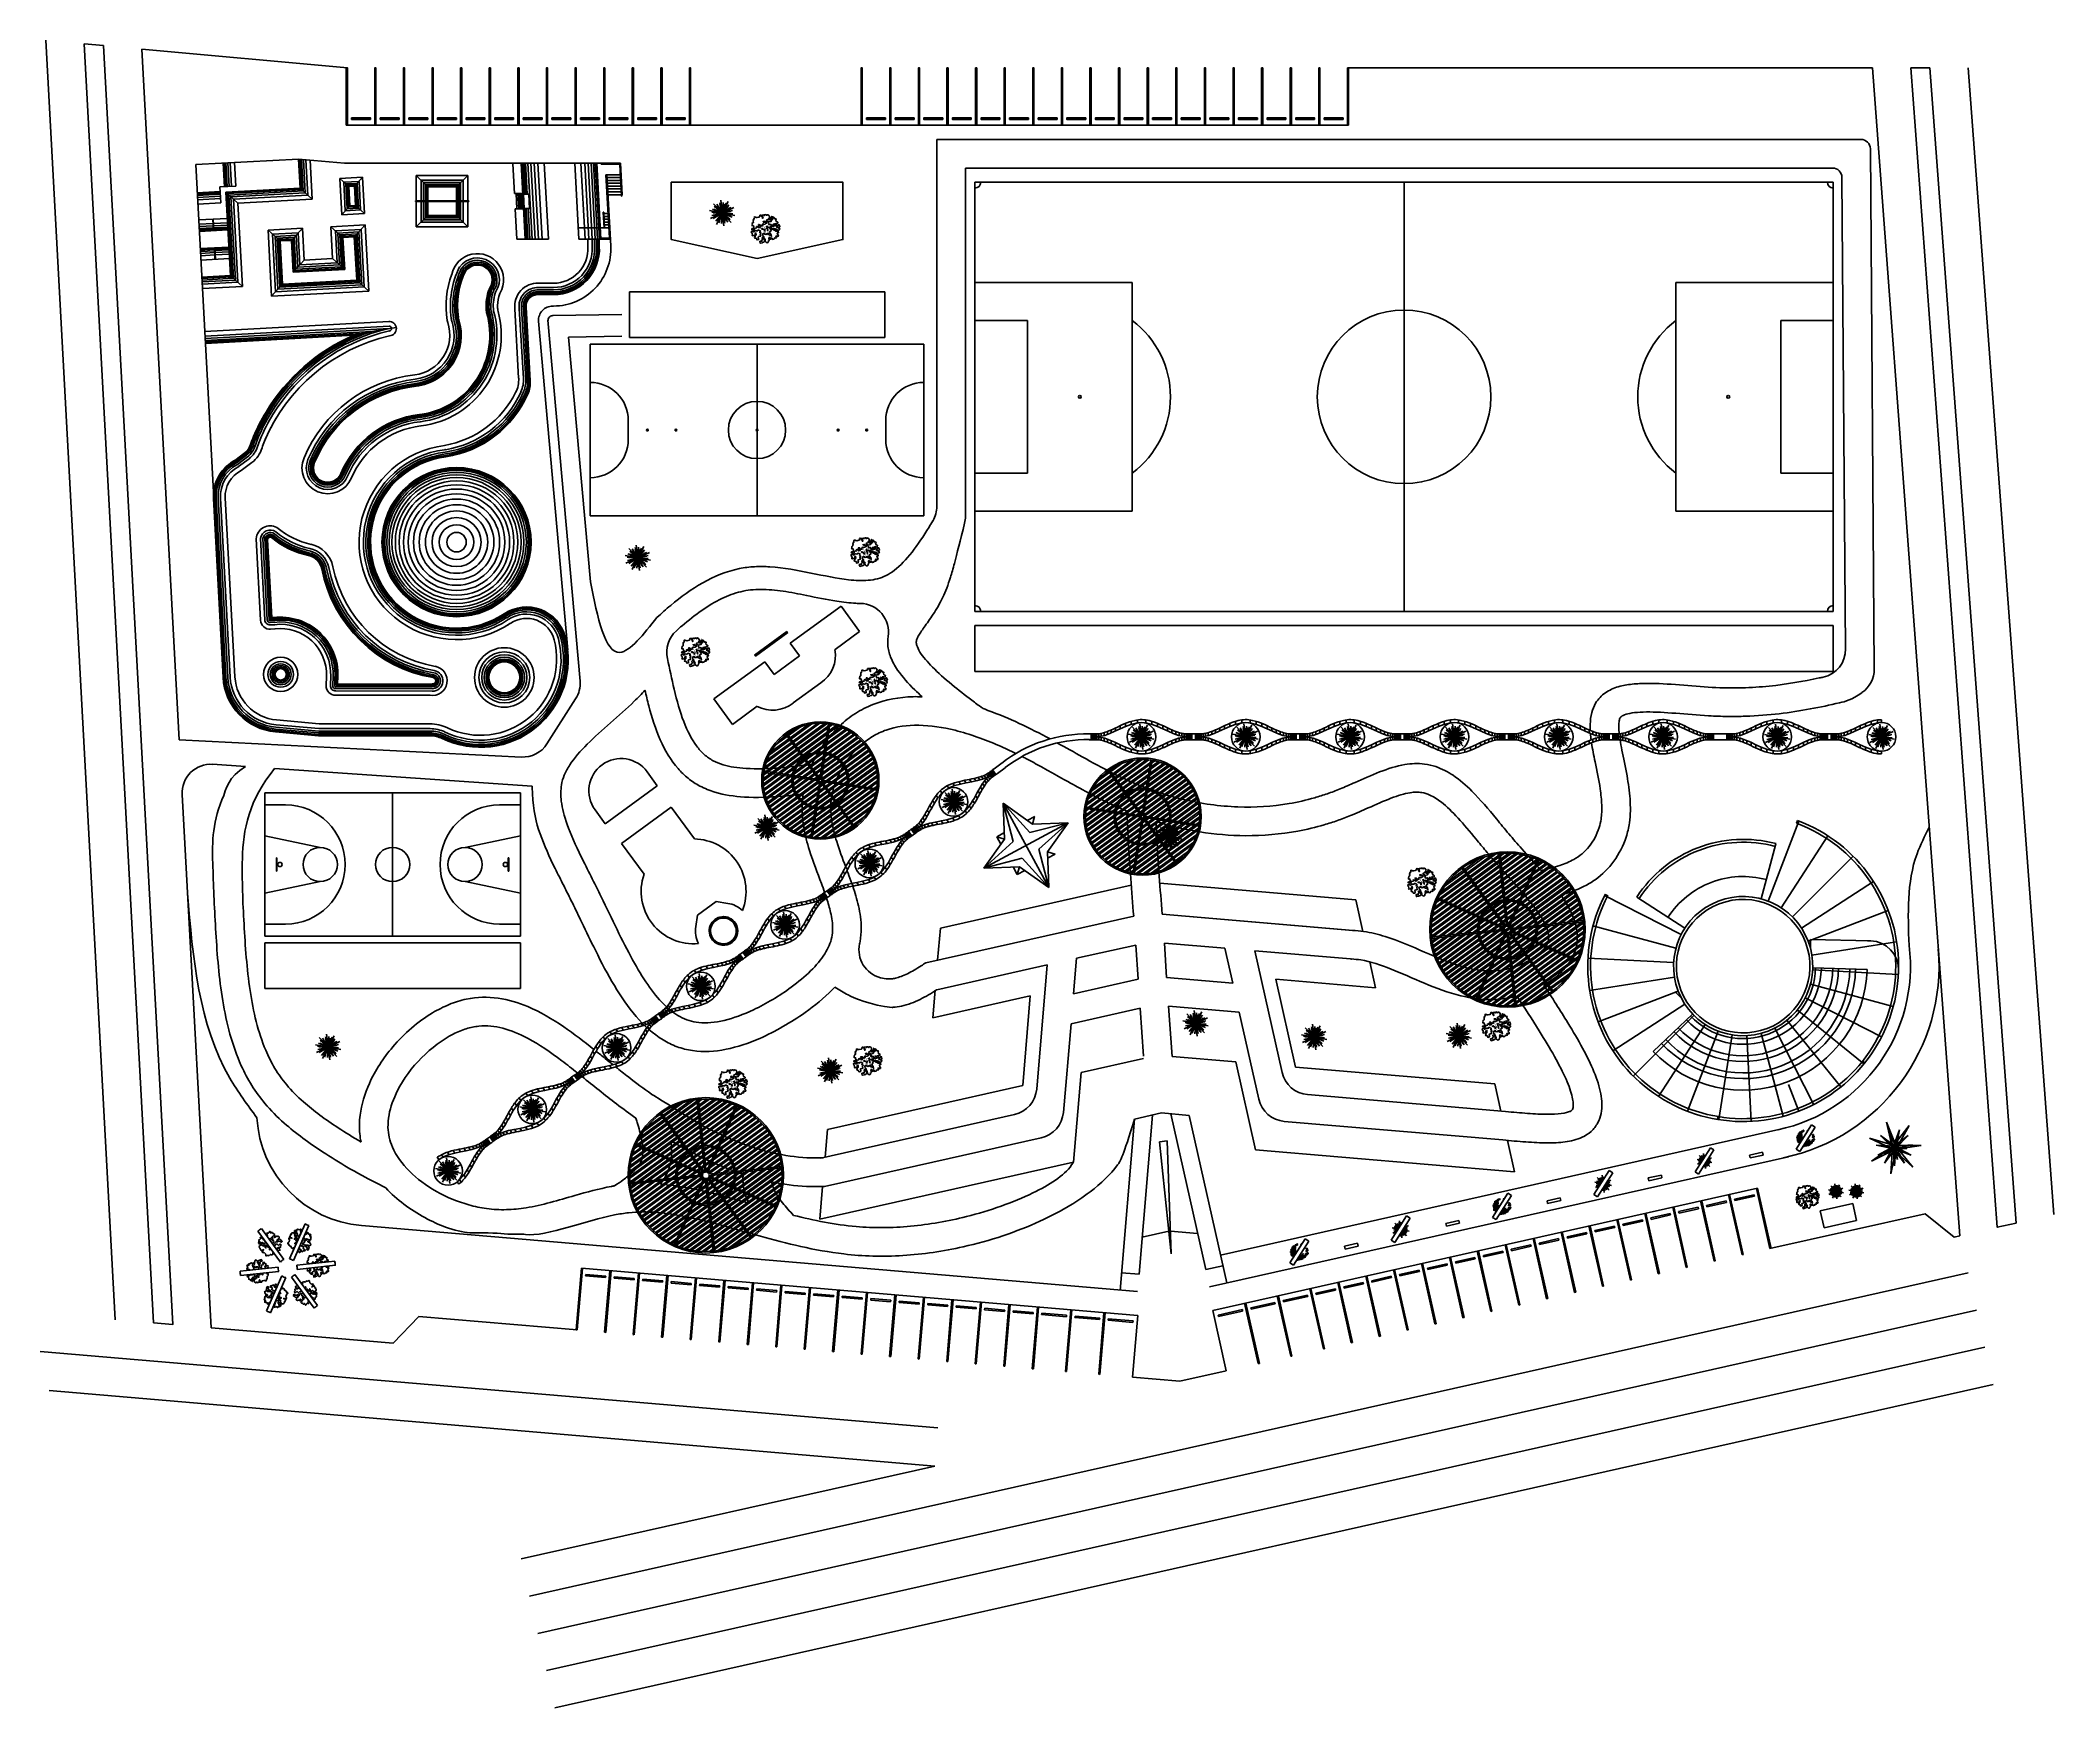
# Model space of a CAD drawing. Header units: inches. Extents: x 40 to 251, y 0 to 175.
import ezdxf

# ---------------------------------------------------------------- set-up
doc = ezdxf.new("R2010")
doc.units = ezdxf.units.IN
doc.header["$MEASUREMENT"] = 0
for name, color, linetype in [('ARBOLES', 3, 'Continuous'), ('CUADRICULA', 84, 'Continuous'), ('SENDAS', 6, 'Continuous')]:
    doc.layers.add(name, color=color, linetype=linetype)

msp = doc.modelspace()

# ---------------------------------------------------------------- linework, layer by layer
for p, q in [((47.68, 41.08), (40.41, 175.27)), ((51.71, 40.74), (44.44, 174.9)), ((54.4, 101.89), (50.47, 174.35)), ((71.92, 166.37), (71.92, 172.4)), ((176.92, 172.37), (176.92, 166.37)), ((231.98, 172.37), (176.92, 172.37)), ((177.04, 166.37), (177.04, 172.37)), ((241.13, 49.88), (231.98, 172.37)), ((247.04, 51.21), (237.99, 172.37)), ((250.99, 52.1), (242.01, 172.37)), ((66.92, 162.81), (56.14, 162.23)), ((71.74, 162.37), (66.92, 162.81)), ((67.09, 159.74), (66.92, 162.81)), ((67.88, 159.03), (67.68, 162.74)), ((68.35, 158.61), (68.13, 162.7)), ((56.14, 162.23), (58, 127.86)), ((59.14, 159.91), (59, 162.38)), ((59.19, 159.91), (59.05, 162.39)), ((59.29, 159.92), (59.15, 162.39)), ((59.44, 159.93), (59.3, 162.4)), ((59.64, 159.94), (59.5, 162.41)), ((59.89, 159.95), (59.75, 162.42)), ((60.34, 159.97), (60.2, 162.45)), ((73.64, 160.9), (71.24, 160.77)), ((72.19, 159.92), (71.24, 160.77)), ((71.45, 156.97), (71.24, 160.77)), ((100.7, 162.37), (71.74, 162.37)), ((72.79, 159.95), (73.64, 160.9)), ((73.84, 157.1), (73.64, 160.9)), ((79.27, 158.41), (79.27, 161.09)), ((80.47, 159.89), (79.27, 161.09)), ((84.67, 161.09), (79.27, 161.09)), ((79.77, 160.59), (84.17, 160.59)), ((79.77, 160.59), (79.77, 158.41)), ((83.47, 159.89), (84.67, 161.09)), ((84.17, 158.41), (84.17, 160.59)), ((84.67, 158.41), (84.67, 161.09)), ((89.38, 162.32), (89.55, 159.19)), ((90.26, 162.37), (90.69, 154.4)), ((90.28, 162.37), (90.71, 154.4)), ((90.38, 162.37), (90.56, 159.14)), ((90.53, 162.37), (90.71, 159.14)), ((90.73, 162.37), (90.91, 159.14)), ((90.98, 162.37), (91.42, 154.4)), ((91.28, 162.37), (91.72, 154.4)), ((91.63, 162.37), (92.07, 154.4)), ((92.03, 162.37), (92.47, 154.4)), ((92.69, 162.37), (93.12, 154.4)), ((95.89, 162.37), (96.32, 154.4)), ((96.54, 162.37), (96.97, 154.4)), ((96.94, 162.37), (97.37, 154.4)), ((97.29, 162.37), (97.72, 154.4)), ((97.59, 162.37), (98.02, 154.4)), ((97.84, 162.37), (98.27, 154.4)), ((98.04, 162.37), (98.47, 154.4)), ((98.19, 162.37), (98.62, 154.4)), ((98.64, 162.32), (98.64, 162.27)), ((100.6, 162.32), (98.64, 162.32)), ((100.55, 162.27), (98.64, 162.27)), ((99.21, 161.17), (99.16, 161.17)), ((99.16, 161.17), (99.52, 154.55)), ((99.21, 161.17), (99.57, 154.5)), ((100.66, 161.17), (99.26, 161.17)), ((99.26, 161.17), (99.66, 153.71)), ((100.68, 160.87), (99.28, 160.87)), ((100.69, 160.57), (99.29, 160.57)), ((100.6, 162.23), (100.78, 158.92)), ((100.65, 162.28), (100.83, 158.92)), ((100.7, 161.32), (100.65, 161.32)), ((100.7, 162.37), (100.87, 159.07)), ((100.76, 161.17), (100.71, 161.17)), ((100.78, 160.87), (100.73, 160.87)), ((100.79, 160.57), (100.74, 160.57)), ((58.69, 159.41), (56.3, 159.28)), ((58.7, 159.36), (56.3, 159.23)), ((58.7, 159.26), (56.31, 159.13)), ((58.71, 159.11), (56.31, 158.98)), ((58.72, 158.91), (56.33, 158.79)), ((58.74, 158.67), (56.34, 158.54)), ((60.34, 159.97), (58.67, 159.88)), ((58.67, 159.88), (58.76, 158.22)), ((60.56, 158.18), (59.3, 159.32)), ((67.88, 159.03), (60.09, 158.61)), ((60.09, 158.61), (60.56, 149.88)), ((68.35, 158.61), (60.56, 158.18)), ((67.09, 159.74), (68.35, 158.61)), ((73.26, 160.47), (71.66, 160.39)), ((71.82, 157.39), (71.66, 160.39)), ((73.07, 160.26), (71.87, 160.2)), ((72.01, 157.6), (71.87, 160.2)), ((72.93, 160.11), (72.03, 160.06)), ((72.15, 157.76), (72.03, 160.06)), ((72.83, 160), (72.13, 159.96)), ((72.25, 157.87), (72.13, 159.96)), ((72.79, 159.95), (72.19, 159.92)), ((72.3, 157.92), (72.19, 159.92)), ((72.89, 157.95), (72.79, 159.95)), ((72.95, 157.9), (72.83, 160)), ((73.05, 157.81), (72.93, 160.11)), ((73.21, 157.67), (73.07, 160.26)), ((73.42, 157.48), (73.26, 160.47)), ((84.77, 158.41), (79.17, 158.41)), ((79.17, 158.36), (79.17, 158.41)), ((80.02, 160.34), (83.92, 160.34)), ((80.02, 160.34), (80.02, 158.41)), ((80.22, 160.14), (83.72, 160.14)), ((80.22, 160.14), (80.22, 158.41)), ((80.37, 159.99), (83.57, 159.99)), ((80.37, 159.99), (80.37, 158.41)), ((80.39, 158.36), (80.39, 158.41)), ((80.47, 158.41), (80.47, 159.89)), ((83.47, 159.89), (80.47, 159.89)), ((83.47, 158.41), (83.47, 159.89)), ((83.54, 158.36), (83.54, 158.41)), ((83.57, 158.41), (83.57, 159.99)), ((83.72, 158.41), (83.72, 160.14)), ((83.92, 158.41), (83.92, 160.34)), ((84.77, 158.36), (84.77, 158.41)), ((90.43, 159.19), (89.55, 159.19)), ((89.73, 159.19), (89.82, 157.59)), ((89.93, 159.19), (90.02, 157.59)), ((90.08, 159.19), (90.17, 157.59)), ((90.2, 159.19), (90.29, 157.59)), ((90.3, 159.19), (90.39, 157.59)), ((90.38, 159.19), (90.47, 157.59)), ((90.51, 159.14), (90.59, 157.64)), ((91.06, 159.14), (90.51, 159.14)), ((91.06, 159.14), (91.14, 157.64)), ((100.71, 160.27), (99.31, 160.27)), ((100.73, 159.97), (99.32, 159.97)), ((100.74, 159.67), (99.34, 159.67)), ((100.76, 159.37), (99.36, 159.37)), ((100.77, 159.07), (99.37, 159.07)), ((100.81, 160.27), (100.76, 160.27)), ((100.83, 159.97), (100.78, 159.97)), ((100.83, 158.92), (100.78, 158.92)), ((100.84, 159.67), (100.79, 159.67)), ((100.86, 159.37), (100.81, 159.37)), ((100.87, 159.07), (100.82, 159.07)), ((137.86, 160.37), (227.86, 160.37)), ((137.86, 115.37), (137.86, 160.37)), ((182.86, 160.37), (182.86, 115.37)), ((227.86, 160.37), (227.86, 115.37)), ((58.76, 158.22), (56.36, 158.09)), ((59.45, 156.58), (56.45, 156.42)), ((57.93, 156.5), (57.99, 155.3)), ((57.98, 156.5), (58.04, 155.3)), ((60.56, 158.18), (61.04, 149.45)), ((72.3, 157.92), (71.45, 156.97)), ((73.84, 157.1), (71.45, 156.97)), ((73.42, 157.48), (71.82, 157.39)), ((73.21, 157.67), (72.01, 157.6)), ((73.05, 157.81), (72.15, 157.76)), ((72.95, 157.9), (72.25, 157.87)), ((72.89, 157.95), (72.3, 157.92)), ((72.89, 157.95), (73.84, 157.1)), ((84.77, 158.36), (79.17, 158.36)), ((79.27, 155.69), (79.27, 158.36)), ((80.47, 156.89), (79.27, 155.69)), ((79.77, 158.36), (79.77, 156.19)), ((80.02, 158.36), (80.02, 156.44)), ((83.92, 156.44), (80.02, 156.44)), ((80.22, 158.36), (80.22, 156.64)), ((83.72, 156.64), (80.22, 156.64)), ((80.37, 158.36), (80.37, 156.79)), ((83.57, 156.79), (80.37, 156.79)), ((80.47, 156.89), (80.47, 158.36)), ((83.47, 156.89), (80.47, 156.89)), ((83.47, 156.89), (83.47, 158.36)), ((83.47, 156.89), (84.67, 155.69)), ((83.57, 156.79), (83.57, 158.36)), ((83.72, 156.64), (83.72, 158.36)), ((83.92, 156.44), (83.92, 158.36)), ((84.17, 156.19), (84.17, 158.36)), ((84.67, 155.69), (84.67, 158.36)), ((89.64, 157.59), (89.81, 154.4)), ((90.52, 157.59), (89.64, 157.59)), ((91.14, 157.64), (90.59, 157.64)), ((90.64, 157.64), (90.81, 154.4)), ((90.79, 157.64), (90.96, 154.4)), ((90.99, 157.64), (91.16, 154.4)), ((98.92, 157.25), (98.87, 157.25)), ((98.87, 157.25), (98.96, 155.6)), ((98.92, 157.25), (99.01, 155.6)), ((99.38, 157.1), (98.93, 157.1)), ((99.4, 156.8), (98.94, 156.8)), ((99.41, 156.5), (98.96, 156.5)), ((99.42, 157.25), (99.37, 157.25)), ((99.48, 157.1), (99.43, 157.1)), ((99.5, 156.8), (99.45, 156.8)), ((99.51, 156.5), (99.46, 156.5)), ((57.95, 156.05), (56.48, 155.97)), ((57.96, 155.8), (56.49, 155.72)), ((57.97, 155.6), (56.5, 155.52)), ((57.98, 155.45), (56.51, 155.37)), ((59.51, 155.38), (56.52, 155.22)), ((57.99, 155.35), (56.52, 155.27)), ((59.47, 156.13), (58, 156.05)), ((59.49, 155.88), (58.01, 155.8)), ((59.5, 155.68), (58.02, 155.6)), ((59.51, 155.53), (58.03, 155.45)), ((59.51, 155.43), (58.04, 155.35)), ((67.32, 155.55), (63.72, 155.35)), ((64.98, 154.22), (63.72, 155.35)), ((64.1, 148.42), (63.72, 155.35)), ((66.18, 154.28), (64.98, 154.22)), ((65.23, 149.68), (64.98, 154.22)), ((66.18, 154.28), (67.32, 155.55)), ((66.36, 150.94), (66.18, 154.28)), ((67.5, 152.21), (67.32, 155.55)), ((73.91, 155.9), (70.31, 155.71)), ((71.58, 154.57), (70.31, 155.71)), ((70.49, 152.37), (70.31, 155.71)), ((72.77, 154.64), (71.58, 154.57)), ((71.76, 151.24), (71.58, 154.57)), ((72.77, 154.64), (73.91, 155.9)), ((73.02, 150.1), (72.77, 154.64)), ((74.28, 148.97), (73.91, 155.9)), ((84.67, 155.69), (79.27, 155.69)), ((84.17, 156.19), (79.77, 156.19)), ((93.12, 154.4), (89.81, 154.4)), ((99.46, 155.6), (96.26, 155.6)), ((99.63, 154.4), (96.32, 154.4)), ((97.27, 153.58), (97.26, 154.4)), ((97.71, 153.63), (97.71, 154.4)), ((97.96, 153.63), (97.96, 154.4)), ((98.16, 153.64), (98.16, 154.4)), ((98.31, 153.64), (98.31, 154.4)), ((98.41, 153.65), (98.41, 154.4)), ((98.46, 153.65), (98.46, 154.4)), ((98.48, 155.6), (98.55, 154.4)), ((98.53, 155.6), (98.6, 154.4)), ((99.47, 154.5), (98.62, 154.5)), ((99.52, 154.45), (98.62, 154.45)), ((99.43, 156.2), (98.98, 156.2)), ((99.44, 155.9), (98.99, 155.9)), ((99.52, 155.45), (99.47, 155.45)), ((99.53, 156.2), (99.48, 156.2)), ((99.54, 155.9), (99.49, 155.9)), ((99.56, 155.6), (99.51, 155.6)), ((59.61, 153.58), (56.62, 153.42)), ((58.09, 153.45), (56.62, 153.37)), ((58.1, 153.35), (56.62, 153.27)), ((58.1, 153.2), (56.63, 153.12)), ((58.12, 153), (56.64, 152.92)), ((58.13, 152.75), (56.66, 152.67)), ((59.68, 152.39), (56.68, 152.22)), ((58.09, 153.5), (58.15, 152.3)), ((59.61, 153.53), (58.14, 153.46)), ((58.14, 153.51), (58.2, 152.31)), ((59.62, 153.44), (58.15, 153.36)), ((59.63, 153.29), (58.15, 153.21)), ((59.64, 153.09), (58.17, 153.01)), ((59.65, 152.84), (58.18, 152.76)), ((67.5, 152.21), (66.36, 150.94)), ((70.49, 152.37), (67.5, 152.21)), ((70.49, 152.37), (71.76, 151.24)), ((59.77, 150.59), (56.78, 150.42)), ((59.83, 150.54), (56.78, 150.37)), ((59.93, 150.45), (56.79, 150.27)), ((60.09, 150.3), (56.79, 150.12)), ((60.3, 150.11), (56.81, 149.93)), ((59.77, 150.59), (61.04, 149.45)), ((73.02, 150.1), (65.23, 149.68)), ((71.76, 151.24), (66.36, 150.94)), ((73.02, 150.1), (74.28, 148.97)), ((60.56, 149.88), (56.82, 149.68)), ((61.04, 149.45), (56.84, 149.23)), ((65.23, 149.68), (64.1, 148.42)), ((74.28, 148.97), (64.1, 148.42)), ((93.67, 149.34), (91.89, 149.34)), ((93.67, 149.09), (91.9, 149.09)), ((93.67, 148.89), (91.91, 148.89)), ((93.67, 148.74), (91.92, 148.74)), ((93.67, 149.79), (91.93, 149.79)), ((93.67, 148.64), (91.93, 148.64)), ((93.67, 148.59), (91.93, 148.59)), ((101.61, 144.09), (101.61, 148.89)), ((101.61, 148.89), (128.4, 148.89)), ((128.4, 148.89), (128.4, 144.09)), ((154.36, 149.87), (137.86, 149.87)), ((154.36, 149.87), (154.36, 125.87)), ((227.86, 149.87), (211.36, 149.87)), ((211.36, 149.87), (211.36, 125.87)), ((57.09, 144.73), (76.38, 145.78)), ((89.61, 147.09), (90, 139.84)), ((90.06, 147.15), (90.51, 139.81)), ((90.31, 147.18), (90.74, 139.72)), ((90.5, 147.2), (90.93, 139.64)), ((90.65, 147.22), (91.08, 139.59)), ((90.75, 147.23), (91.17, 139.55)), ((90.8, 147.26), (91.22, 139.54)), ((92.08, 145.81), (95.15, 111.29)), ((93.67, 147.39), (93.58, 147.39)), ((143.36, 145.87), (137.86, 145.87)), ((143.36, 145.87), (143.36, 129.87)), ((222.36, 145.87), (227.86, 145.87)), ((222.36, 145.87), (222.36, 129.87)), ((57.11, 144.23), (76.41, 145.28)), ((57.13, 143.98), (76.42, 145.03)), ((57.14, 143.78), (74.59, 144.73)), ((57.15, 143.63), (73.56, 144.52)), ((57.15, 143.53), (72.97, 144.39)), ((57.15, 143.48), (66.54, 143.99)), ((66.54, 143.99), (72.69, 144.33)), ((72.69, 144.33), (72.97, 144.39)), ((72.97, 144.39), (73.56, 144.52)), ((73.56, 144.52), (74.59, 144.73)), ((74.59, 144.73), (77.17, 145.15)), ((128.4, 144.09), (101.61, 144.09)), ((97.5, 143.39), (132.5, 143.39)), ((97.5, 125.39), (97.5, 143.39)), ((115, 125.39), (115, 143.39)), ((132.5, 125.39), (132.5, 143.39)), ((101.5, 133.39), (101.5, 135.39)), ((128.5, 133.39), (128.5, 135.39)), ((60.24, 131.2), (61.28, 131.98)), ((60.27, 131.16), (61.31, 131.94)), ((60.32, 131.07), (61.37, 131.86)), ((60.4, 130.94), (61.46, 131.74)), ((60.51, 130.77), (61.58, 131.58)), ((60.64, 130.56), (61.73, 131.38)), ((60.91, 130.13), (62.03, 130.98)), ((143.36, 129.87), (137.86, 129.87)), ((222.36, 129.87), (227.86, 129.87)), ((132.5, 125.39), (97.5, 125.39)), ((154.36, 125.87), (137.86, 125.87)), ((227.86, 125.87), (211.36, 125.87)), ((123.81, 115.92), (118.48, 112.03)), ((123.81, 115.92), (125.75, 113.25)), ((137.86, 115.37), (137.86, 115.37)), ((227.86, 115.37), (137.86, 115.37)), ((118.13, 113.26), (114.74, 110.78)), ((118.22, 113.14), (114.83, 110.66)), ((118.22, 113.14), (118.13, 113.26)), ((118.48, 112.03), (119.45, 110.69)), ((125.75, 113.25), (123.18, 111.37)), ((137.86, 113.87), (137.86, 109.07)), ((227.86, 113.87), (137.86, 113.87)), ((227.86, 113.87), (227.86, 109.07)), ((110.48, 106.19), (115.81, 110.08)), ((114.83, 110.66), (114.74, 110.78)), ((115.81, 110.08), (116.79, 108.75)), ((119.45, 110.69), (116.79, 108.75)), ((69.84, 108.57), (69.81, 107.57)), ((70.29, 108.56), (70.26, 107.62)), ((70.54, 108.55), (70.51, 107.6)), ((70.74, 108.54), (70.71, 107.59)), ((70.89, 108.54), (70.86, 107.62)), ((70.99, 108.53), (70.96, 107.72)), ((80.95, 107.7), (70.96, 107.72)), ((71.04, 108.53), (71.02, 107.77)), ((80.95, 107.75), (71.02, 107.77)), ((118.79, 105.76), (121.69, 107.87)), ((227.86, 109.07), (137.86, 109.07)), ((80.71, 106.57), (70.81, 106.57)), ((80.95, 107.45), (70.82, 107.47)), ((80.94, 107.25), (70.82, 107.27)), ((80.94, 107), (70.83, 107.02)), ((80.95, 107.6), (70.86, 107.62)), ((110.48, 106.19), (112.43, 103.52)), ((112.43, 103.52), (115.01, 105.41)), ((153.64, 103.29), (153.64, 103.62)), ((154.24, 103.52), (154.24, 103.83)), ((154.89, 103.68), (154.89, 103.98)), ((155.76, 103.68), (155.76, 103.98)), ((156.41, 103.52), (156.41, 103.83)), ((157.01, 103.29), (157.01, 103.62)), ((164.58, 103.29), (164.58, 103.62)), ((165.18, 103.52), (165.18, 103.83)), ((165.83, 103.68), (165.83, 103.98)), ((166.7, 103.68), (166.7, 103.98)), ((167.35, 103.52), (167.35, 103.83)), ((167.95, 103.29), (167.95, 103.62)), ((175.52, 103.29), (175.52, 103.62)), ((176.12, 103.52), (176.12, 103.83)), ((176.77, 103.68), (176.77, 103.98)), ((177.64, 103.68), (177.64, 103.98)), ((178.29, 103.52), (178.29, 103.83)), ((178.89, 103.29), (178.89, 103.62)), ((186.46, 103.29), (186.46, 103.62)), ((187.06, 103.52), (187.05, 103.83)), ((187.71, 103.68), (187.7, 103.98)), ((188.58, 103.68), (188.58, 103.98)), ((189.23, 103.52), (189.23, 103.83)), ((189.83, 103.29), (189.83, 103.62)), ((197.4, 103.29), (197.39, 103.62)), ((197.99, 103.52), (197.99, 103.83)), ((198.64, 103.68), (198.64, 103.98)), ((199.52, 103.68), (199.52, 103.98)), ((200.17, 103.52), (200.17, 103.83)), ((200.77, 103.29), (200.77, 103.62)), ((208.33, 103.29), (208.33, 103.62)), ((208.93, 103.52), (208.93, 103.83)), ((209.58, 103.68), (209.58, 103.98)), ((210.46, 103.68), (210.46, 103.98)), ((211.11, 103.52), (211.11, 103.83)), ((211.71, 103.29), (211.71, 103.62)), ((220.31, 103.29), (220.31, 103.62)), ((220.91, 103.52), (220.91, 103.83)), ((221.56, 103.68), (221.56, 103.98)), ((222.43, 103.68), (222.43, 103.98)), ((223.08, 103.52), (223.08, 103.83)), ((223.68, 103.29), (223.68, 103.62)), ((231.25, 103.29), (231.25, 103.62)), ((231.85, 103.52), (231.85, 103.83)), ((232.5, 103.68), (232.49, 103.98)), ((232.93, 104.01), (232.93, 103.71)), ((64.51, 102.88), (69.02, 102.47)), ((69.02, 102.47), (80.71, 102.47)), ((150.04, 101.91), (150.04, 102.51)), ((150.19, 101.91), (150.19, 102.51)), ((150.29, 101.91), (150.29, 102.51)), ((150.34, 101.91), (150.34, 102.51)), ((150.39, 102.21), (150.39, 102.51)), ((150.39, 101.91), (150.39, 102.21)), ((150.49, 102.21), (150.49, 102.51)), ((150.49, 101.91), (150.49, 102.21)), ((150.64, 102.21), (150.64, 102.52)), ((150.64, 101.91), (150.64, 102.21)), ((150.84, 102.23), (150.84, 102.53)), ((150.84, 101.89), (150.84, 102.19)), ((151.09, 102.27), (151.09, 102.57)), ((151.09, 101.85), (151.09, 102.16)), ((151.39, 102.34), (151.39, 102.65)), ((151.39, 101.77), (151.39, 102.09)), ((151.74, 102.45), (151.74, 102.77)), ((151.74, 101.65), (151.74, 101.97)), ((152.14, 102.61), (152.14, 102.94)), ((152.14, 101.49), (152.14, 101.81)), ((152.59, 102.81), (152.59, 103.14)), ((152.59, 101.28), (152.59, 101.61)), ((153.09, 103.05), (153.09, 103.38)), ((153.09, 101.04), (153.09, 101.38)), ((157.56, 103.05), (157.56, 103.38)), ((157.56, 101.04), (157.56, 101.38)), ((158.06, 102.81), (158.06, 103.14)), ((158.06, 101.28), (158.06, 101.61)), ((158.51, 102.61), (158.51, 102.94)), ((158.51, 101.49), (158.51, 101.81)), ((158.91, 102.45), (158.91, 102.77)), ((158.91, 101.65), (158.91, 101.97)), ((159.26, 102.34), (159.26, 102.65)), ((159.26, 101.77), (159.26, 102.09)), ((159.56, 102.27), (159.56, 102.57)), ((159.56, 101.85), (159.56, 102.16)), ((159.81, 102.23), (159.81, 102.53)), ((159.81, 101.89), (159.81, 102.19)), ((160.01, 102.21), (160.01, 102.52)), ((160.01, 101.91), (160.01, 102.21)), ((160.16, 102.21), (160.16, 102.51)), ((160.16, 101.91), (160.16, 102.21)), ((160.26, 102.21), (160.26, 102.51)), ((160.26, 101.91), (160.26, 102.21)), ((160.31, 101.91), (160.31, 102.51)), ((160.36, 101.91), (160.36, 102.51)), ((160.46, 101.91), (160.46, 102.51)), ((160.61, 101.91), (160.61, 102.51)), ((160.98, 101.91), (160.98, 102.51)), ((161.13, 101.91), (161.13, 102.51)), ((161.23, 101.91), (161.23, 102.51)), ((161.28, 101.91), (161.28, 102.51)), ((161.33, 102.21), (161.33, 102.51)), ((161.33, 101.91), (161.33, 102.21)), ((161.43, 102.21), (161.43, 102.51)), ((161.43, 101.91), (161.43, 102.21)), ((161.58, 102.21), (161.58, 102.52)), ((161.58, 101.91), (161.58, 102.21)), ((161.78, 102.23), (161.78, 102.53)), ((161.78, 101.89), (161.78, 102.19)), ((162.03, 102.27), (162.03, 102.57)), ((162.03, 101.85), (162.03, 102.16)), ((162.33, 102.34), (162.33, 102.65)), ((162.33, 101.77), (162.33, 102.09)), ((162.68, 102.45), (162.68, 102.77)), ((162.68, 101.65), (162.68, 101.97)), ((163.08, 102.61), (163.08, 102.94)), ((163.08, 101.49), (163.08, 101.81)), ((163.53, 102.81), (163.53, 103.14)), ((163.53, 101.28), (163.53, 101.61)), ((164.03, 103.05), (164.03, 103.38)), ((164.03, 101.04), (164.03, 101.38)), ((168.5, 103.05), (168.5, 103.38)), ((168.5, 101.04), (168.5, 101.38)), ((169, 102.81), (169, 103.14)), ((169, 101.28), (169, 101.61)), ((169.45, 102.61), (169.45, 102.94)), ((169.45, 101.49), (169.45, 101.81)), ((169.85, 102.45), (169.85, 102.77)), ((169.85, 101.65), (169.85, 101.97)), ((170.2, 102.34), (170.2, 102.65)), ((170.2, 101.77), (170.2, 102.09)), ((170.5, 102.27), (170.5, 102.57)), ((170.5, 101.85), (170.5, 102.16)), ((170.75, 102.23), (170.75, 102.53)), ((170.75, 101.89), (170.75, 102.19)), ((170.95, 102.21), (170.95, 102.52)), ((170.95, 101.91), (170.95, 102.21)), ((171.1, 102.21), (171.1, 102.51)), ((171.1, 101.91), (171.1, 102.21)), ((171.2, 102.21), (171.2, 102.51)), ((171.2, 101.91), (171.2, 102.21)), ((171.25, 101.91), (171.25, 102.51)), ((171.3, 101.91), (171.3, 102.51)), ((171.4, 101.91), (171.4, 102.51)), ((171.55, 101.91), (171.55, 102.51)), ((171.92, 101.91), (171.92, 102.51)), ((172.07, 101.91), (172.07, 102.51)), ((172.17, 101.91), (172.17, 102.51)), ((172.22, 101.91), (172.22, 102.51)), ((172.27, 102.21), (172.27, 102.51)), ((172.27, 101.91), (172.27, 102.21)), ((172.37, 102.21), (172.37, 102.51)), ((172.37, 101.91), (172.37, 102.21)), ((172.52, 102.21), (172.52, 102.52)), ((172.52, 101.91), (172.52, 102.21)), ((172.72, 102.23), (172.72, 102.53)), ((172.72, 101.89), (172.72, 102.19)), ((172.97, 102.27), (172.97, 102.57)), ((172.97, 101.85), (172.97, 102.16)), ((173.27, 102.34), (173.27, 102.65)), ((173.27, 101.77), (173.27, 102.09)), ((173.62, 102.45), (173.62, 102.77)), ((173.62, 101.65), (173.62, 101.97)), ((174.02, 102.61), (174.02, 102.94)), ((174.02, 101.49), (174.02, 101.81)), ((174.47, 102.81), (174.47, 103.14)), ((174.47, 101.28), (174.47, 101.61)), ((174.97, 103.05), (174.97, 103.38)), ((174.97, 101.04), (174.97, 101.38)), ((179.44, 103.05), (179.44, 103.38)), ((179.44, 101.04), (179.44, 101.38)), ((179.94, 102.81), (179.94, 103.14)), ((179.94, 101.28), (179.94, 101.61)), ((180.39, 102.61), (180.39, 102.94)), ((180.39, 101.49), (180.39, 101.81)), ((180.79, 102.45), (180.79, 102.77)), ((180.79, 101.65), (180.79, 101.97)), ((181.14, 102.34), (181.14, 102.65)), ((181.14, 101.77), (181.14, 102.09)), ((181.44, 102.27), (181.44, 102.57)), ((181.44, 101.85), (181.44, 102.16)), ((181.69, 102.23), (181.69, 102.53)), ((181.69, 101.89), (181.69, 102.19)), ((181.89, 102.21), (181.89, 102.52)), ((181.89, 101.91), (181.89, 102.21)), ((182.04, 102.21), (182.04, 102.51)), ((182.04, 101.91), (182.04, 102.21)), ((182.14, 102.21), (182.14, 102.51)), ((182.14, 101.91), (182.14, 102.21)), ((182.19, 101.91), (182.19, 102.51)), ((182.24, 101.91), (182.24, 102.51)), ((182.34, 101.91), (182.34, 102.51)), ((182.49, 101.91), (182.49, 102.51)), ((182.86, 101.91), (182.86, 102.51)), ((183.01, 101.91), (183.01, 102.51)), ((183.11, 101.91), (183.11, 102.51)), ((183.16, 101.91), (183.16, 102.51)), ((183.21, 102.21), (183.21, 102.51)), ((183.21, 101.91), (183.21, 102.21)), ((183.31, 102.21), (183.31, 102.51)), ((183.31, 101.91), (183.31, 102.21)), ((183.46, 102.21), (183.46, 102.52)), ((183.46, 101.91), (183.46, 102.21)), ((183.66, 102.23), (183.66, 102.53)), ((183.66, 101.89), (183.66, 102.19)), ((183.91, 102.27), (183.91, 102.57)), ((183.91, 101.85), (183.91, 102.16)), ((184.21, 102.34), (184.21, 102.65)), ((184.21, 101.77), (184.21, 102.09)), ((184.56, 102.45), (184.56, 102.77)), ((184.56, 101.65), (184.56, 101.97)), ((184.96, 102.61), (184.96, 102.94)), ((184.96, 101.49), (184.96, 101.81)), ((185.41, 102.81), (185.41, 103.14)), ((185.41, 101.28), (185.41, 101.61)), ((185.91, 103.05), (185.91, 103.38)), ((185.91, 101.04), (185.91, 101.38)), ((190.38, 103.05), (190.38, 103.38)), ((190.38, 101.04), (190.38, 101.38)), ((190.88, 102.81), (190.88, 103.14)), ((190.88, 101.28), (190.88, 101.61)), ((191.33, 102.61), (191.33, 102.94)), ((191.33, 101.49), (191.33, 101.81)), ((191.73, 102.45), (191.73, 102.77)), ((191.73, 101.65), (191.73, 101.97)), ((192.08, 102.34), (192.08, 102.65)), ((192.08, 101.77), (192.08, 102.09)), ((192.38, 102.27), (192.38, 102.57)), ((192.38, 101.85), (192.38, 102.16)), ((192.63, 102.23), (192.63, 102.53)), ((192.63, 101.89), (192.63, 102.19)), ((192.83, 102.21), (192.83, 102.52)), ((192.83, 101.91), (192.83, 102.21)), ((192.98, 102.21), (192.98, 102.51)), ((192.98, 101.91), (192.98, 102.21)), ((193.08, 102.21), (193.08, 102.51)), ((193.08, 101.91), (193.08, 102.21)), ((193.13, 101.91), (193.13, 102.51)), ((193.18, 101.91), (193.18, 102.51)), ((193.28, 101.91), (193.28, 102.51)), ((193.43, 101.91), (193.43, 102.51)), ((193.8, 101.91), (193.8, 102.51)), ((193.95, 101.91), (193.95, 102.51)), ((194.05, 101.91), (194.05, 102.51)), ((194.1, 101.91), (194.1, 102.51)), ((194.15, 102.21), (194.15, 102.51)), ((194.15, 101.91), (194.15, 102.21)), ((194.25, 102.21), (194.25, 102.51)), ((194.25, 101.91), (194.25, 102.21)), ((194.4, 102.21), (194.4, 102.52)), ((194.4, 101.91), (194.4, 102.21)), ((194.6, 102.23), (194.6, 102.53)), ((194.6, 101.89), (194.6, 102.19)), ((194.85, 102.27), (194.85, 102.57)), ((194.85, 101.85), (194.85, 102.16)), ((195.15, 102.34), (195.15, 102.65)), ((195.15, 101.77), (195.15, 102.09)), ((195.5, 102.45), (195.5, 102.77)), ((195.5, 101.65), (195.5, 101.97)), ((195.9, 102.61), (195.9, 102.94)), ((195.9, 101.49), (195.9, 101.81)), ((196.35, 102.81), (196.35, 103.14)), ((196.35, 101.28), (196.35, 101.61)), ((196.85, 103.05), (196.84, 103.38)), ((196.85, 101.04), (196.85, 101.38)), ((201.31, 101.04), (201.32, 101.38)), ((201.32, 103.05), (201.32, 103.38)), ((201.81, 101.28), (201.82, 101.61)), ((201.82, 102.81), (201.82, 103.14)), ((202.27, 102.61), (202.27, 102.94)), ((202.27, 101.49), (202.27, 101.81)), ((202.67, 102.45), (202.67, 102.77)), ((202.67, 101.65), (202.67, 101.97)), ((203.02, 102.34), (203.02, 102.65)), ((203.02, 101.77), (203.02, 102.09)), ((203.32, 102.27), (203.32, 102.57)), ((203.32, 101.85), (203.32, 102.16)), ((203.57, 102.23), (203.57, 102.53)), ((203.57, 101.89), (203.57, 102.19)), ((203.77, 102.21), (203.77, 102.52)), ((203.77, 101.91), (203.77, 102.21)), ((203.92, 102.21), (203.92, 102.51)), ((203.92, 101.91), (203.92, 102.21)), ((204.02, 102.21), (204.02, 102.51)), ((204.02, 101.91), (204.02, 102.21)), ((204.07, 101.91), (204.07, 102.51)), ((204.12, 101.91), (204.12, 102.51)), ((204.22, 101.91), (204.22, 102.51)), ((204.37, 101.91), (204.37, 102.51)), ((204.74, 101.91), (204.74, 102.51)), ((204.89, 101.91), (204.89, 102.51)), ((204.99, 101.91), (204.99, 102.51)), ((205.04, 101.91), (205.04, 102.51)), ((205.09, 102.21), (205.09, 102.51)), ((205.09, 101.91), (205.09, 102.21)), ((205.19, 102.21), (205.19, 102.51)), ((205.19, 101.91), (205.19, 102.21)), ((205.34, 102.21), (205.34, 102.52)), ((205.34, 101.91), (205.34, 102.21)), ((205.54, 102.23), (205.54, 102.53)), ((205.54, 101.89), (205.54, 102.19)), ((205.79, 102.27), (205.79, 102.57)), ((205.79, 101.85), (205.79, 102.16)), ((206.09, 102.34), (206.09, 102.65)), ((206.09, 101.77), (206.09, 102.09)), ((206.44, 102.45), (206.44, 102.77)), ((206.44, 101.65), (206.44, 101.97)), ((206.84, 102.61), (206.83, 102.94)), ((206.84, 101.49), (206.84, 101.81)), ((207.29, 102.81), (207.28, 103.14)), ((207.29, 101.28), (207.29, 101.61)), ((207.78, 103.05), (207.78, 103.38)), ((207.79, 101.04), (207.79, 101.38)), ((212.25, 101.04), (212.25, 101.38)), ((212.26, 103.05), (212.26, 103.38)), ((212.75, 101.28), (212.75, 101.61)), ((212.76, 102.81), (212.76, 103.14)), ((213.2, 101.49), (213.21, 101.81)), ((213.21, 102.61), (213.21, 102.94)), ((213.6, 101.65), (213.61, 101.97)), ((213.61, 102.45), (213.61, 102.77)), ((213.96, 102.34), (213.96, 102.65)), ((213.96, 101.77), (213.96, 102.09)), ((214.26, 102.27), (214.26, 102.57)), ((214.26, 101.85), (214.26, 102.16)), ((214.51, 102.23), (214.51, 102.53)), ((214.51, 101.89), (214.51, 102.19)), ((214.71, 102.21), (214.71, 102.52)), ((214.71, 101.91), (214.71, 102.21)), ((214.86, 102.21), (214.86, 102.51)), ((214.86, 101.91), (214.86, 102.21)), ((214.96, 102.21), (214.96, 102.51)), ((214.96, 101.91), (214.96, 102.21)), ((215.01, 101.91), (215.01, 102.51)), ((215.06, 101.91), (215.06, 102.51)), ((215.16, 101.91), (215.16, 102.51)), ((215.31, 101.91), (215.31, 102.51)), ((216.53, 102.51), (215.49, 102.51)), ((215.49, 101.91), (216.52, 101.91)), ((216.71, 101.91), (216.71, 102.51)), ((216.86, 101.91), (216.86, 102.51)), ((216.96, 101.91), (216.96, 102.51)), ((217.01, 101.91), (217.01, 102.51)), ((217.06, 102.21), (217.06, 102.51)), ((217.06, 101.91), (217.06, 102.21)), ((217.16, 102.21), (217.16, 102.51)), ((217.16, 101.91), (217.16, 102.21)), ((217.31, 102.22), (217.31, 102.52)), ((217.31, 101.91), (217.31, 102.21)), ((217.51, 102.23), (217.51, 102.53)), ((217.51, 101.89), (217.51, 102.19)), ((217.76, 102.27), (217.76, 102.57)), ((217.76, 101.85), (217.76, 102.16)), ((218.06, 102.34), (218.06, 102.65)), ((218.06, 101.77), (218.06, 102.09)), ((218.41, 102.45), (218.41, 102.77)), ((218.41, 101.65), (218.41, 101.97)), ((218.81, 102.61), (218.81, 102.94)), ((218.81, 101.49), (218.81, 101.81)), ((219.26, 102.81), (219.26, 103.14)), ((219.26, 101.28), (219.26, 101.61)), ((219.76, 103.05), (219.76, 103.38)), ((219.76, 101.05), (219.76, 101.38)), ((224.23, 103.05), (224.23, 103.38)), ((224.23, 101.05), (224.23, 101.38)), ((224.73, 102.81), (224.73, 103.14)), ((224.73, 101.28), (224.73, 101.61)), ((225.18, 102.61), (225.18, 102.94)), ((225.18, 101.49), (225.18, 101.81)), ((225.58, 102.45), (225.58, 102.77)), ((225.58, 101.65), (225.58, 101.97)), ((225.93, 102.34), (225.93, 102.65)), ((225.93, 101.77), (225.93, 102.09)), ((226.23, 102.27), (226.23, 102.57)), ((226.23, 101.85), (226.23, 102.16)), ((226.48, 102.23), (226.48, 102.53)), ((226.48, 101.89), (226.48, 102.19)), ((226.68, 102.22), (226.68, 102.52)), ((226.68, 101.91), (226.68, 102.21)), ((226.83, 102.21), (226.83, 102.51)), ((226.83, 101.91), (226.83, 102.21)), ((226.93, 102.21), (226.93, 102.51)), ((226.93, 101.91), (226.93, 102.21)), ((226.98, 101.91), (226.98, 102.51)), ((227.03, 101.91), (227.03, 102.51)), ((227.13, 101.91), (227.13, 102.51)), ((227.28, 101.91), (227.28, 102.51)), ((227.65, 101.91), (227.65, 102.51)), ((227.8, 101.91), (227.8, 102.51)), ((227.9, 101.91), (227.9, 102.51)), ((227.95, 101.91), (227.95, 102.51)), ((228, 102.21), (228, 102.51)), ((228, 101.91), (228, 102.21)), ((228.1, 102.21), (228.1, 102.51)), ((228.1, 101.91), (228.1, 102.21)), ((228.25, 102.22), (228.25, 102.52)), ((228.25, 101.91), (228.25, 102.21)), ((228.45, 102.23), (228.45, 102.53)), ((228.45, 101.89), (228.45, 102.19)), ((228.7, 102.27), (228.7, 102.57)), ((228.7, 101.85), (228.7, 102.16)), ((229, 102.34), (229, 102.65)), ((229, 101.77), (229, 102.09)), ((229.35, 102.45), (229.35, 102.77)), ((229.35, 101.65), (229.35, 101.97)), ((229.75, 102.61), (229.75, 102.94)), ((229.75, 101.49), (229.75, 101.81)), ((230.2, 102.81), (230.2, 103.14)), ((230.2, 101.28), (230.2, 101.61)), ((230.7, 103.05), (230.7, 103.38)), ((230.7, 101.05), (230.7, 101.38)), ((140.7, 99.47), (139.86, 98.85)), ((153.64, 100.8), (153.64, 101.13)), ((154.24, 100.59), (154.24, 100.9)), ((154.89, 100.44), (154.89, 100.74)), ((155.76, 100.44), (155.76, 100.74)), ((156.41, 100.59), (156.41, 100.9)), ((157.01, 100.8), (157.01, 101.13)), ((164.58, 100.8), (164.58, 101.13)), ((165.18, 100.59), (165.18, 100.9)), ((165.83, 100.44), (165.83, 100.74)), ((166.7, 100.44), (166.7, 100.74)), ((167.35, 100.59), (167.35, 100.9)), ((167.95, 100.8), (167.95, 101.13)), ((175.52, 100.8), (175.52, 101.13)), ((176.12, 100.59), (176.12, 100.9)), ((176.77, 100.44), (176.77, 100.74)), ((177.63, 100.44), (177.64, 100.74)), ((178.29, 100.59), (178.29, 100.9)), ((178.89, 100.8), (178.89, 101.13)), ((186.46, 100.8), (186.46, 101.13)), ((187.06, 100.59), (187.06, 100.9)), ((187.71, 100.44), (187.71, 100.74)), ((188.57, 100.44), (188.57, 100.74)), ((189.22, 100.59), (189.23, 100.9)), ((189.82, 100.8), (189.83, 101.13)), ((197.4, 100.8), (197.4, 101.13)), ((198, 100.59), (198, 100.9)), ((198.65, 100.44), (198.65, 100.74)), ((199.51, 100.44), (199.51, 100.74)), ((200.16, 100.59), (200.16, 100.9)), ((200.76, 100.8), (200.76, 101.13)), ((208.34, 100.8), (208.34, 101.13)), ((208.94, 100.59), (208.94, 100.9)), ((209.59, 100.44), (209.59, 100.74)), ((210.45, 100.44), (210.45, 100.74)), ((211.1, 100.59), (211.1, 100.9)), ((211.7, 100.8), (211.7, 101.13)), ((220.31, 100.8), (220.31, 101.13)), ((220.91, 100.59), (220.91, 100.9)), ((221.56, 100.44), (221.56, 100.75)), ((222.43, 100.44), (222.43, 100.75)), ((223.08, 100.59), (223.08, 100.9)), ((223.68, 100.8), (223.68, 101.13)), ((231.25, 100.8), (231.25, 101.13)), ((231.85, 100.59), (231.85, 100.9)), ((232.5, 100.44), (232.5, 100.75)), ((232.93, 100.71), (232.93, 100.41)), ((103.48, 98.54), (104.54, 97.08)), ((135.72, 97.08), (135.54, 97.34)), ((136.34, 97.25), (136.15, 97.51)), ((136.93, 97.38), (136.73, 97.64)), ((137.47, 97.48), (137.28, 97.75)), ((137.95, 97.58), (137.76, 97.85)), ((138.37, 97.69), (138.18, 97.95)), ((138.72, 97.8), (138.54, 98.06)), ((138.84, 97.04), (138.65, 97.3)), ((139, 97.92), (138.82, 98.17)), ((139.05, 97.35), (138.87, 97.6)), ((139.23, 98.04), (139.05, 98.29)), ((139.25, 97.59), (139.07, 97.84)), ((139.4, 98.15), (139.22, 98.39)), ((139.43, 97.77), (139.25, 98.01)), ((139.52, 98.23), (139.34, 98.48)), ((139.58, 97.9), (139.4, 98.14)), ((139.6, 98.29), (139.43, 98.53)), ((139.82, 98.08), (139.47, 98.56)), ((139.86, 98.11), (139.51, 98.59)), ((139.7, 97.99), (139.52, 98.23)), ((139.94, 98.17), (139.59, 98.65)), ((139.78, 98.05), (139.6, 98.29)), ((140.06, 98.26), (139.71, 98.74)), ((140.21, 98.37), (141.04, 98.97)), ((141.04, 98.97), (141.04, 98.97)), ((57.74, 40.22), (54.71, 96.17)), ((63.39, 81.32), (63.39, 96.32)), ((63.39, 96.32), (90.18, 96.32)), ((63.39, 95.07), (65.56, 95.07)), ((76.78, 96.32), (76.78, 81.32)), ((90.18, 95.07), (88.01, 95.07)), ((90.18, 96.32), (90.18, 81.32)), ((99.09, 93.1), (104.54, 97.08)), ((133.62, 95.26), (133.42, 95.52)), ((133.97, 95.8), (133.78, 96.05)), ((134.4, 96.31), (134.22, 96.55)), ((135.1, 96.83), (134.93, 97.07)), ((137.8, 95.24), (137.61, 95.5)), ((138.11, 95.76), (137.91, 96.03)), ((138.37, 96.24), (138.18, 96.51)), ((138.61, 96.67), (138.42, 96.94)), ((143.88, 93.06), (140.83, 95.24)), ((140.83, 95.24), (140.97, 91.49)), ((140.83, 95.24), (145.59, 86.41)), ((140.83, 95.24), (141.86, 91.23)), ((140.83, 95.24), (143.62, 92.17)), ((98.03, 94.56), (99.09, 93.1)), ((106.01, 94.82), (100.8, 91.01)), ((108.43, 91.5), (106.01, 94.82)), ((131.98, 92.75), (131.8, 93)), ((132.16, 92.93), (131.98, 93.18)), ((132.36, 93.16), (132.18, 93.42)), ((132.58, 93.46), (132.39, 93.72)), ((132.7, 92.71), (132.51, 92.96)), ((132.81, 93.83), (132.61, 94.09)), ((133.05, 94.25), (132.86, 94.52)), ((133.05, 92.82), (132.86, 93.08)), ((133.32, 94.74), (133.12, 95.01)), ((133.47, 92.92), (133.28, 93.19)), ((133.96, 93.02), (133.76, 93.29)), ((134.5, 93.12), (134.3, 93.39)), ((135.09, 93.25), (134.89, 93.52)), ((135.7, 93.43), (135.51, 93.69)), ((136.31, 93.7), (136.13, 93.94)), ((137.01, 94.21), (136.83, 94.45)), ((137.45, 94.71), (137.26, 94.96)), ((147.62, 93.2), (138.79, 88.44)), ((144.12, 93.87), (143.33, 93.45)), ((147.62, 93.2), (143.62, 92.17)), ((143.88, 93.06), (144.1, 93.86)), ((147.62, 93.2), (143.88, 93.06)), ((147.62, 93.2), (144.56, 90.42)), ((145.46, 90.16), (147.62, 93.2)), ((224.26, 93.37), (221.03, 84.97)), ((224.12, 93.43), (224.01, 93.15)), ((69.19, 90.62), (63.39, 91.82)), ((84.38, 90.62), (90.18, 91.82)), ((103.15, 87.79), (100.8, 91.01)), ((126.89, 90.63), (126.7, 90.89)), ((127.5, 90.8), (127.31, 91.06)), ((128.09, 90.93), (127.9, 91.19)), ((128.64, 91.03), (128.44, 91.3)), ((129.12, 91.13), (128.93, 91.4)), ((129.53, 91.24), (129.35, 91.5)), ((129.88, 91.36), (129.7, 91.61)), ((130, 90.6), (129.81, 90.86)), ((130.17, 91.47), (129.99, 91.72)), ((130.21, 90.9), (130.03, 91.15)), ((130.39, 91.59), (130.21, 91.84)), ((130.41, 91.14), (130.23, 91.39)), ((130.56, 91.7), (130.38, 91.94)), ((130.59, 91.32), (130.41, 91.56)), ((130.68, 91.79), (130.51, 92.03)), ((130.74, 91.45), (130.56, 91.69)), ((130.76, 91.84), (130.59, 92.09)), ((130.98, 91.63), (130.63, 92.11)), ((131.02, 91.66), (130.67, 92.14)), ((130.86, 91.54), (130.68, 91.78)), ((131.1, 91.72), (130.75, 92.2)), ((130.94, 91.6), (130.77, 91.84)), ((131.22, 91.81), (130.87, 92.29)), ((131.52, 92.03), (131.17, 92.51)), ((131.64, 92.12), (131.29, 92.6)), ((131.72, 92.17), (131.37, 92.66)), ((131.76, 92.2), (131.41, 92.69)), ((131.63, 92.48), (131.45, 92.72)), ((131.71, 92.53), (131.53, 92.78)), ((131.81, 92.23), (131.63, 92.47)), ((131.83, 92.62), (131.65, 92.87)), ((131.89, 92.29), (131.71, 92.53)), ((132.01, 92.38), (131.83, 92.62)), ((132.18, 92.48), (132, 92.73)), ((132.41, 92.6), (132.23, 92.84)), ((138.79, 88.44), (140.97, 91.49)), ((138.79, 88.44), (141.86, 91.23)), ((140.95, 92.16), (140.16, 91.73)), ((140.97, 91.49), (140.16, 91.73)), ((140.16, 91.73), (140.58, 90.95)), ((221.86, 91), (220.3, 85.21)), ((227.29, 91.83), (222.39, 84.28)), ((64.61, 89.52), (64.66, 89.52)), ((64.61, 89.52), (64.61, 88.12)), ((64.66, 89.52), (64.66, 88.12)), ((88.96, 89.52), (88.91, 89.52)), ((88.91, 89.52), (88.91, 88.12)), ((88.96, 89.52), (88.96, 88.12)), ((124.78, 88.81), (124.59, 89.08)), ((125.13, 89.35), (124.94, 89.6)), ((125.56, 89.86), (125.38, 90.11)), ((126.27, 90.38), (126.09, 90.62)), ((128.97, 88.79), (128.78, 89.05)), ((129.27, 89.31), (129.08, 89.58)), ((129.54, 89.79), (129.34, 90.06)), ((129.78, 90.23), (129.58, 90.49)), ((138.79, 88.44), (142.8, 89.48)), ((145.59, 86.41), (142.8, 89.48)), ((144.56, 90.42), (145.59, 86.41)), ((145.46, 90.16), (146.26, 89.91)), ((145.59, 86.41), (145.46, 90.16)), ((146.26, 89.91), (145.48, 89.49)), ((229.94, 89.68), (223.58, 83.32)), ((63.39, 85.82), (69.19, 87.02)), ((64.61, 88.12), (64.66, 88.12)), ((90.18, 85.82), (84.38, 87.02)), ((88.96, 88.12), (88.91, 88.12)), ((123.33, 86.48), (123.15, 86.73)), ((123.53, 86.72), (123.34, 86.97)), ((123.74, 87.01), (123.55, 87.27)), ((123.97, 87.38), (123.78, 87.64)), ((124.22, 87.81), (124.02, 88.07)), ((124.21, 86.37), (124.02, 86.63)), ((124.48, 88.29), (124.29, 88.56)), ((124.63, 86.47), (124.44, 86.74)), ((125.12, 86.57), (124.92, 86.84)), ((125.66, 86.68), (125.47, 86.94)), ((126.25, 86.81), (126.06, 87.07)), ((126.86, 86.98), (126.68, 87.24)), ((127.47, 87.25), (127.29, 87.5)), ((128.17, 87.76), (127.99, 88)), ((128.61, 88.26), (128.43, 88.52)), ((154.25, 86.64), (134.23, 82.14)), ((138.79, 88.44), (142.54, 88.59)), ((141.87, 88.56), (142.29, 87.77)), ((142.54, 88.59), (142.29, 87.77)), ((143.08, 88.2), (142.29, 87.77)), ((142.54, 88.59), (145.59, 86.41)), ((177.79, 85.11), (157.24, 86.86)), ((232.09, 87.03), (224.54, 82.13)), ((118.67, 84.35), (118.48, 84.62)), ((119.26, 84.48), (119.06, 84.75)), ((119.8, 84.58), (119.6, 84.85)), ((120.28, 84.68), (120.09, 84.95)), ((120.7, 84.79), (120.51, 85.05)), ((121.05, 84.91), (120.86, 85.16)), ((121.33, 85.03), (121.15, 85.27)), ((121.38, 84.45), (121.19, 84.7)), ((121.55, 85.14), (121.38, 85.39)), ((121.57, 84.69), (121.39, 84.94)), ((121.72, 85.25), (121.55, 85.49)), ((121.75, 84.87), (121.58, 85.12)), ((121.85, 85.34), (121.67, 85.58)), ((121.91, 85), (121.73, 85.24)), ((121.93, 85.4), (121.75, 85.64)), ((122.14, 85.18), (121.79, 85.67)), ((122.18, 85.21), (121.83, 85.7)), ((122.02, 85.09), (121.85, 85.33)), ((122.27, 85.27), (121.91, 85.75)), ((122.1, 85.15), (121.93, 85.39)), ((122.39, 85.36), (122.04, 85.84)), ((122.69, 85.58), (122.33, 86.06)), ((122.81, 85.67), (122.45, 86.15)), ((122.89, 85.73), (122.54, 86.21)), ((122.93, 85.75), (122.58, 86.24)), ((122.79, 86.03), (122.62, 86.27)), ((122.87, 86.09), (122.7, 86.33)), ((122.97, 85.78), (122.79, 86.02)), ((122.99, 86.18), (122.81, 86.42)), ((123.05, 85.84), (122.87, 86.08)), ((123.15, 86.31), (122.97, 86.55)), ((123.17, 85.93), (123, 86.17)), ((123.34, 86.03), (123.17, 86.28)), ((123.57, 86.15), (123.39, 86.39)), ((123.86, 86.26), (123.67, 86.51)), ((178.53, 81.81), (177.79, 85.11)), ((203.89, 85.56), (211.91, 81.47)), ((203.96, 85.69), (204.23, 85.55)), ((207.26, 85.4), (212.29, 82.13)), ((63.39, 82.57), (65.56, 82.57)), ((90.18, 82.57), (88.01, 82.57)), ((110.04, 82.29), (110.27, 82.46)), ((110.22, 82.67), (111.09, 83.3)), ((111.27, 83.19), (111.5, 83.35)), ((111.62, 83.19), (111.79, 83.32)), ((111.88, 83.14), (112.03, 83.25)), ((112.1, 83.05), (112.23, 83.15)), ((112.28, 82.93), (112.41, 83.03)), ((112.44, 82.8), (112.56, 82.89)), ((112.57, 82.65), (112.69, 82.74)), ((112.67, 82.48), (112.8, 82.57)), ((112.75, 82.29), (112.88, 82.38)), ((115.94, 82.36), (115.75, 82.63)), ((116.29, 82.9), (116.11, 83.15)), ((116.73, 83.41), (116.55, 83.66)), ((117.43, 83.93), (117.25, 84.17)), ((118.05, 84.18), (117.86, 84.44)), ((120.13, 82.34), (119.94, 82.6)), ((120.43, 82.86), (120.24, 83.13)), ((120.7, 83.34), (120.5, 83.61)), ((120.94, 83.78), (120.75, 84.04)), ((121.17, 84.15), (120.98, 84.41)), ((154.52, 83.4), (132.7, 78.5)), ((202.67, 82.38), (211.36, 80.05)), ((233.63, 84), (225.23, 80.77)), ((90.18, 81.32), (63.39, 81.32)), ((90.18, 80.62), (63.39, 80.62)), ((63.39, 80.62), (63.39, 75.82)), ((90.18, 75.82), (90.18, 80.62)), ((109.98, 82), (110.15, 82.12)), ((109.98, 81.75), (110.13, 81.86)), ((110.01, 81.53), (110.15, 81.62)), ((110.07, 81.32), (110.2, 81.41)), ((110.16, 81.14), (110.28, 81.23)), ((110.27, 80.97), (110.39, 81.06)), ((110.39, 80.81), (110.52, 80.9)), ((110.54, 80.68), (110.67, 80.77)), ((110.72, 80.56), (110.85, 80.65)), ((110.92, 80.46), (111.07, 80.56)), ((111.16, 80.38), (111.33, 80.51)), ((111.46, 80.35), (111.68, 80.52)), ((111.87, 80.4), (112.74, 81.04)), ((112.68, 81.25), (112.91, 81.41)), ((112.8, 81.58), (112.97, 81.7)), ((112.81, 82.08), (112.94, 82.18)), ((112.83, 81.85), (112.97, 81.95)), ((114.49, 80.03), (114.31, 80.28)), ((114.69, 80.27), (114.51, 80.52)), ((114.91, 80.56), (114.72, 80.82)), ((115.14, 80.93), (114.94, 81.19)), ((115.38, 81.36), (115.18, 81.62)), ((115.64, 81.84), (115.45, 82.11)), ((115.8, 80.02), (115.6, 80.29)), ((116.28, 80.12), (116.09, 80.39)), ((116.83, 80.23), (116.63, 80.49)), ((117.41, 80.36), (117.22, 80.62)), ((118.03, 80.54), (117.84, 80.79)), ((118.64, 80.8), (118.46, 81.05)), ((119.33, 81.31), (119.16, 81.56)), ((119.77, 81.81), (119.59, 82.07)), ((134.23, 82.14), (133.94, 78.78)), ((225.47, 80.04), (225.49, 80.97)), ((225.49, 80.97), (231.79, 80.81)), ((234.51, 80.71), (225.63, 79.3)), ((231.45, 80.82), (231.79, 80.81)), ((109.83, 77.9), (109.64, 78.17)), ((110.42, 78.03), (110.23, 78.3)), ((110.96, 78.13), (110.77, 78.4)), ((111.45, 78.24), (111.25, 78.5)), ((111.86, 78.34), (111.67, 78.6)), ((112.21, 78.46), (112.03, 78.71)), ((112.5, 78.58), (112.32, 78.82)), ((112.54, 78), (112.36, 78.26)), ((112.72, 78.69), (112.54, 78.94)), ((112.74, 78.24), (112.56, 78.49)), ((112.89, 78.8), (112.71, 79.04)), ((112.92, 78.42), (112.74, 78.67)), ((113.01, 78.89), (112.84, 79.13)), ((113.07, 78.55), (112.89, 78.8)), ((113.09, 78.95), (112.92, 79.19)), ((113.31, 78.73), (112.96, 79.22)), ((113.35, 78.76), (113, 79.25)), ((113.19, 78.64), (113.01, 78.89)), ((113.43, 78.82), (113.08, 79.31)), ((113.27, 78.7), (113.09, 78.94)), ((113.55, 78.91), (113.2, 79.39)), ((113.85, 79.13), (113.5, 79.61)), ((113.97, 79.22), (113.62, 79.7)), ((114.05, 79.28), (113.7, 79.76)), ((114.09, 79.31), (113.74, 79.79)), ((113.96, 79.58), (113.78, 79.82)), ((114.04, 79.64), (113.86, 79.88)), ((114.13, 79.34), (113.96, 79.58)), ((114.16, 79.73), (113.98, 79.97)), ((114.21, 79.39), (114.04, 79.63)), ((114.31, 79.86), (114.13, 80.1)), ((114.34, 79.48), (114.16, 79.72)), ((114.51, 79.58), (114.33, 79.83)), ((114.73, 79.7), (114.55, 79.95)), ((115.02, 79.81), (114.84, 80.07)), ((115.38, 79.92), (115.19, 80.18)), ((179.86, 75.9), (179.25, 78.61)), ((202.14, 79.01), (211.13, 78.54)), ((107.11, 75.92), (106.91, 76.18)), ((107.46, 76.45), (107.27, 76.71)), ((107.89, 76.96), (107.71, 77.21)), ((108.6, 77.48), (108.42, 77.72)), ((109.21, 77.73), (109.03, 77.99)), ((111.3, 75.89), (111.1, 76.15)), ((111.6, 76.41), (111.4, 76.68)), ((111.86, 76.9), (111.67, 77.16)), ((112.11, 77.33), (111.91, 77.59)), ((112.33, 77.7), (112.14, 77.96)), ((171.48, 67.58), (169.41, 76.79)), ((169.41, 76.79), (179.86, 75.9)), ((202.32, 75.61), (211.21, 77.02)), ((234.16, 73.94), (225.47, 76.27)), ((225.71, 77.97), (231.41, 77.82)), ((234.69, 77.3), (225.71, 77.78)), ((63.39, 75.82), (90.18, 75.82)), ((105.85, 73.82), (105.67, 74.07)), ((106.07, 74.12), (105.88, 74.37)), ((106.3, 74.48), (106.11, 74.74)), ((106.54, 74.91), (106.35, 75.18)), ((106.81, 75.39), (106.61, 75.66)), ((107.45, 73.67), (107.25, 73.94)), ((107.99, 73.78), (107.79, 74.05)), ((108.58, 73.91), (108.39, 74.17)), ((109.19, 74.09), (109, 74.34)), ((109.8, 74.35), (109.62, 74.6)), ((110.5, 74.86), (110.32, 75.11)), ((110.94, 75.36), (110.75, 75.62)), ((133.67, 75.64), (133.43, 72.74)), ((143.66, 75.04), (133.43, 72.74)), ((143.66, 75.04), (142.86, 65.63)), ((203.2, 72.32), (211.6, 75.54)), ((204.74, 69.28), (212.29, 74.18)), ((211.91, 74.84), (211.27, 75.51)), ((232.94, 70.76), (224.92, 74.84)), ((101.58, 71.58), (101.39, 71.85)), ((102.13, 71.68), (101.93, 71.95)), ((102.61, 71.79), (102.42, 72.05)), ((103.03, 71.89), (102.84, 72.15)), ((103.37, 72.01), (103.19, 72.26)), ((103.66, 72.13), (103.48, 72.38)), ((103.71, 71.55), (103.52, 71.81)), ((103.88, 72.25), (103.7, 72.49)), ((103.9, 71.79), (103.72, 72.04)), ((104.05, 72.35), (103.87, 72.6)), ((104.08, 71.97), (103.9, 72.22)), ((104.17, 72.44), (104, 72.68)), ((104.23, 72.1), (104.06, 72.35)), ((104.26, 72.5), (104.08, 72.74)), ((104.47, 72.28), (104.12, 72.77)), ((104.51, 72.31), (104.16, 72.8)), ((104.35, 72.2), (104.18, 72.44)), ((104.59, 72.37), (104.24, 72.86)), ((104.43, 72.26), (104.26, 72.5)), ((104.71, 72.46), (104.36, 72.94)), ((105.01, 72.68), (104.66, 73.16)), ((105.14, 72.77), (104.78, 73.25)), ((105.22, 72.83), (104.86, 73.31)), ((105.26, 72.86), (104.9, 73.34)), ((105.12, 73.13), (104.94, 73.37)), ((105.2, 73.19), (105.02, 73.43)), ((105.3, 72.89), (105.12, 73.13)), ((105.32, 73.28), (105.14, 73.52)), ((105.38, 72.94), (105.2, 73.19)), ((105.47, 73.41), (105.29, 73.65)), ((105.5, 73.03), (105.32, 73.27)), ((105.65, 73.58), (105.47, 73.83)), ((105.67, 73.13), (105.49, 73.38)), ((105.9, 73.25), (105.72, 73.5)), ((106.19, 73.36), (106, 73.62)), ((106.54, 73.47), (106.35, 73.73)), ((106.96, 73.57), (106.77, 73.84)), ((206.89, 66.63), (213.25, 73)), ((213.12, 73.13), (208.99, 69.21)), ((209.54, 64.49), (214.44, 72.03)), ((228.67, 65.49), (223.01, 72.48)), ((231.08, 67.9), (224.09, 73.56)), ((98.27, 69.47), (98.08, 69.73)), ((98.62, 70), (98.43, 70.26)), ((99.05, 70.51), (98.87, 70.76)), ((99.76, 71.03), (99.58, 71.27)), ((100.38, 71.29), (100.19, 71.54)), ((100.99, 71.46), (100.8, 71.72)), ((102.46, 69.44), (102.27, 69.71)), ((102.76, 69.96), (102.57, 70.23)), ((103.03, 70.45), (102.83, 70.71)), ((103.27, 70.88), (103.08, 71.14)), ((103.49, 71.25), (103.31, 71.51)), ((212.57, 62.94), (215.8, 71.34)), ((215.87, 62.06), (217.27, 70.95)), ((219.27, 61.88), (218.8, 70.87)), ((222.63, 62.41), (220.3, 71.11)), ((225.82, 63.63), (221.73, 71.65)), ((97.02, 67.37), (96.83, 67.62)), ((97.23, 67.67), (97.04, 67.92)), ((97.46, 68.03), (97.27, 68.29)), ((97.71, 68.46), (97.51, 68.73)), ((97.97, 68.94), (97.78, 69.21)), ((99.15, 67.33), (98.96, 67.6)), ((99.74, 67.46), (99.55, 67.72)), ((100.35, 67.64), (100.17, 67.89)), ((100.96, 67.9), (100.79, 68.15)), ((101.66, 68.41), (101.48, 68.66)), ((102.1, 68.91), (101.92, 69.17)), ((149, 67.01), (155.54, 68.48)), ((158.53, 68.68), (165.21, 68.12)), ((167.28, 58.91), (165.21, 68.12)), ((171.48, 67.58), (192.38, 65.8)), ((231.18, 68.02), (230.94, 68.2)), ((93.29, 65.24), (93.1, 65.5)), ((93.77, 65.34), (93.58, 65.6)), ((94.19, 65.44), (94, 65.7)), ((94.54, 65.56), (94.35, 65.81)), ((94.82, 65.68), (94.64, 65.93)), ((95.05, 65.8), (94.87, 66.04)), ((95.07, 65.34), (94.89, 65.59)), ((95.22, 65.9), (95.04, 66.15)), ((95.24, 65.52), (95.07, 65.77)), ((95.34, 65.99), (95.16, 66.23)), ((95.4, 65.65), (95.22, 65.9)), ((95.42, 66.05), (95.24, 66.29)), ((95.64, 65.84), (95.28, 66.32)), ((95.68, 65.87), (95.32, 66.35)), ((95.52, 65.75), (95.34, 65.99)), ((95.76, 65.92), (95.41, 66.41)), ((95.6, 65.81), (95.42, 66.05)), ((95.88, 66.01), (95.53, 66.5)), ((96.18, 66.23), (95.82, 66.71)), ((96.3, 66.32), (95.95, 66.8)), ((96.38, 66.38), (96.03, 66.86)), ((96.42, 66.41), (96.07, 66.89)), ((96.28, 66.68), (96.11, 66.92)), ((96.36, 66.74), (96.19, 66.98)), ((96.46, 66.44), (96.28, 66.68)), ((96.48, 66.83), (96.31, 67.07)), ((96.54, 66.5), (96.37, 66.74)), ((96.64, 66.96), (96.46, 67.2)), ((96.67, 66.58), (96.49, 66.82)), ((96.82, 67.13), (96.64, 67.38)), ((96.84, 66.69), (96.66, 66.93)), ((97.06, 66.8), (96.88, 67.05)), ((97.35, 66.92), (97.17, 67.17)), ((97.7, 67.02), (97.51, 67.28)), ((98.13, 67.13), (97.93, 67.39)), ((98.61, 67.22), (98.42, 67.49)), ((122.39, 61.03), (142.86, 65.63)), ((149, 67.01), (148.19, 57.61)), ((192.38, 65.8), (193.01, 62.96)), ((223.18, 65.74), (224.26, 62.94)), ((223.18, 65.74), (224.26, 62.94)), ((89.78, 63.55), (89.6, 63.81)), ((90.22, 64.07), (90.04, 64.31)), ((90.92, 64.58), (90.74, 64.83)), ((91.54, 64.84), (91.36, 65.09)), ((92.16, 65.01), (91.97, 65.27)), ((92.75, 65.13), (92.55, 65.4)), ((93.93, 63.51), (93.73, 63.78)), ((94.19, 64), (94, 64.27)), ((94.43, 64.43), (94.24, 64.69)), ((94.66, 64.8), (94.47, 65.06)), ((94.87, 65.1), (94.69, 65.36)), ((88.4, 61.22), (88.21, 61.48)), ((88.63, 61.58), (88.43, 61.85)), ((88.87, 62.01), (88.67, 62.28)), ((89.14, 62.49), (88.94, 62.76)), ((89.43, 63.02), (89.24, 63.28)), ((90.9, 61.01), (90.71, 61.27)), ((91.52, 61.19), (91.33, 61.44)), ((92.13, 61.45), (91.95, 61.7)), ((92.83, 61.96), (92.65, 62.21)), ((93.27, 62.46), (93.08, 62.72)), ((93.62, 62.99), (93.43, 63.26)), ((154.6, 62.12), (153.07, 44.14)), ((154.6, 62.12), (157.43, 62.76)), ((156.49, 62.54), (155.07, 45.86)), ((157.43, 62.76), (160.32, 62.51)), ((158.39, 62.67), (162.06, 46.33)), ((160.32, 62.51), (164.27, 44.94)), ((215.72, 62.08), (215.76, 62.38)), ((84.94, 58.89), (84.74, 59.15)), ((85.35, 59), (85.16, 59.25)), ((85.7, 59.11), (85.52, 59.36)), ((85.99, 59.23), (85.81, 59.48)), ((86.21, 59.35), (86.03, 59.59)), ((86.23, 58.9), (86.05, 59.14)), ((86.38, 59.45), (86.2, 59.7)), ((86.41, 59.08), (86.23, 59.32)), ((86.5, 59.54), (86.33, 59.78)), ((86.56, 59.21), (86.38, 59.45)), ((86.58, 59.6), (86.41, 59.84)), ((86.8, 59.39), (86.45, 59.87)), ((86.84, 59.42), (86.49, 59.9)), ((86.68, 59.3), (86.5, 59.54)), ((86.92, 59.48), (86.57, 59.96)), ((86.76, 59.36), (86.58, 59.6)), ((87.04, 59.56), (86.69, 60.05)), ((87.34, 59.78), (86.99, 60.26)), ((87.46, 59.87), (87.11, 60.35)), ((87.54, 59.93), (87.19, 60.41)), ((87.58, 59.96), (87.23, 60.44)), ((87.45, 60.23), (87.27, 60.47)), ((87.53, 60.29), (87.35, 60.53)), ((87.62, 59.99), (87.45, 60.23)), ((87.65, 60.38), (87.47, 60.62)), ((87.71, 60.05), (87.53, 60.29)), ((87.8, 60.51), (87.62, 60.75)), ((87.83, 60.13), (87.65, 60.37)), ((87.98, 60.69), (87.8, 60.93)), ((88, 60.24), (87.82, 60.48)), ((88.18, 60.92), (88, 61.17)), ((88.23, 60.35), (88.04, 60.6)), ((88.51, 60.47), (88.33, 60.72)), ((88.87, 60.57), (88.68, 60.83)), ((89.29, 60.68), (89.1, 60.94)), ((89.78, 60.77), (89.58, 61.04)), ((90.32, 60.88), (90.12, 61.15)), ((122.39, 61.03), (122.15, 58.13)), ((158.02, 59.84), (157.22, 59.74)), ((157.22, 59.74), (158.44, 47.98)), ((158.02, 59.84), (158.44, 47.98)), ((163.61, 47.86), (222.48, 61.09)), ((194.44, 56.59), (193.71, 59.88)), ((81.46, 58.09), (81.65, 57.85)), ((82.09, 58.13), (81.91, 58.38)), ((82.7, 58.39), (82.52, 58.64)), ((83.32, 58.56), (83.13, 58.82)), ((83.91, 58.68), (83.72, 58.95)), ((84.45, 58.79), (84.26, 59.05)), ((85.09, 57.06), (84.89, 57.33)), ((85.35, 57.55), (85.16, 57.82)), ((85.6, 57.98), (85.4, 58.25)), ((85.82, 58.35), (85.63, 58.61)), ((86.03, 58.66), (85.85, 58.91)), ((148.19, 57.61), (121.59, 51.63)), ((162.46, 44.53), (223.16, 58.17)), ((167.28, 58.91), (194.44, 56.59)), ((83.74, 55.29), (83.55, 55.53)), ((83.99, 55.52), (83.81, 55.76)), ((84.43, 56.02), (84.24, 56.27)), ((84.79, 56.54), (84.6, 56.81)), ((121.88, 55.05), (121.59, 51.63)), ((162.79, 42.04), (219.92, 54.88)), ((211.03, 52.88), (212.45, 46.56)), ((211.14, 52.91), (212.56, 46.58)), ((211.65, 52.41), (213.7, 52.87)), ((213.7, 52.87), (213.74, 52.72)), ((213.95, 53.54), (215.37, 47.21)), ((214.07, 53.56), (215.49, 47.24)), ((214.58, 53.06), (216.63, 53.53)), ((214.58, 53.06), (214.61, 52.92)), ((214.61, 52.92), (216.66, 53.38)), ((216.63, 53.53), (216.66, 53.38)), ((216.88, 54.2), (218.3, 47.87)), ((217, 54.22), (218.42, 47.9)), ((217.51, 53.72), (219.56, 54.18)), ((217.51, 53.72), (217.54, 53.58)), ((217.54, 53.58), (219.59, 54.04)), ((219.56, 54.18), (219.59, 54.04)), ((219.81, 54.85), (221.23, 48.53)), ((219.92, 54.88), (221.34, 48.56)), ((226.51, 52.48), (229.92, 53.25)), ((229.92, 53.25), (230.32, 51.49)), ((73.52, 50.95), (154.91, 44.02)), ((202.24, 50.91), (203.67, 44.58)), ((202.36, 50.93), (203.78, 44.61)), ((202.87, 50.43), (204.92, 50.89)), ((202.91, 50.29), (204.96, 50.75)), ((204.92, 50.89), (204.96, 50.75)), ((205.17, 51.57), (206.59, 45.24)), ((205.29, 51.59), (206.71, 45.27)), ((205.8, 51.09), (207.85, 51.55)), ((205.8, 51.09), (205.83, 50.95)), ((205.83, 50.95), (207.88, 51.41)), ((207.85, 51.55), (207.88, 51.41)), ((208.1, 52.22), (209.52, 45.9)), ((208.22, 52.25), (209.64, 45.92)), ((208.73, 51.75), (210.78, 52.21)), ((208.73, 51.75), (208.76, 51.6)), ((208.76, 51.6), (210.81, 52.06)), ((210.78, 52.21), (210.81, 52.06)), ((211.65, 52.41), (211.69, 52.26)), ((211.69, 52.26), (213.74, 52.72)), ((221.23, 48.53), (237.5, 52.19)), ((226.51, 52.48), (226.9, 50.73)), ((226.9, 50.73), (230.32, 51.49)), ((240.53, 49.75), (237.5, 52.19)), ((155.4, 49.73), (158.19, 50.36)), ((158.35, 50.37), (161.21, 50.13)), ((193.46, 48.93), (194.88, 42.61)), ((193.58, 48.96), (195, 42.64)), ((194.09, 48.46), (196.14, 48.92)), ((194.13, 48.31), (196.17, 48.78)), ((196.14, 48.92), (196.17, 48.78)), ((196.39, 49.59), (197.81, 43.27)), ((196.51, 49.62), (197.93, 43.29)), ((197.02, 49.12), (199.07, 49.58)), ((197.02, 49.12), (197.05, 48.97)), ((197.05, 48.97), (199.1, 49.43)), ((199.07, 49.58), (199.1, 49.43)), ((199.32, 50.25), (200.74, 43.93)), ((199.43, 50.28), (200.86, 43.95)), ((199.95, 49.78), (202, 50.24)), ((199.95, 49.78), (199.98, 49.63)), ((199.98, 49.63), (202.03, 50.09)), ((202, 50.24), (202.03, 50.09)), ((202.87, 50.43), (202.91, 50.29)), ((240.53, 49.75), (241.13, 49.88)), ((96.58, 46.47), (96.03, 40.02)), ((96.7, 46.46), (96.15, 40.01)), ((154.93, 41.51), (96.58, 46.47)), ((162.06, 46.33), (163.86, 46.74)), ((184.68, 46.96), (186.1, 40.64)), ((184.8, 46.99), (186.22, 40.66)), ((185.31, 46.49), (187.36, 46.95)), ((185.31, 46.49), (185.34, 46.34)), ((185.34, 46.34), (187.39, 46.8)), ((187.36, 46.95), (187.39, 46.8)), ((187.61, 47.62), (189.03, 41.29)), ((187.73, 47.65), (189.15, 41.32)), ((188.24, 47.15), (190.29, 47.61)), ((188.24, 47.15), (188.27, 47)), ((188.27, 47), (190.32, 47.46)), ((190.29, 47.61), (190.32, 47.46)), ((190.54, 48.28), (191.96, 41.95)), ((190.65, 48.3), (192.07, 41.98)), ((191.17, 47.8), (193.21, 48.26)), ((191.17, 47.8), (191.2, 47.66)), ((191.2, 47.66), (193.25, 48.12)), ((193.21, 48.26), (193.25, 48.12)), ((194.09, 48.46), (194.13, 48.31)), ((212.45, 46.56), (212.56, 46.58)), ((215.37, 47.21), (215.49, 47.24)), ((218.3, 47.87), (218.42, 47.9)), ((91.15, 12.09), (242, 45.98)), ((97.04, 45.83), (97.03, 45.68)), ((99.12, 45.51), (97.03, 45.68)), ((99.13, 45.66), (97.04, 45.83)), ((99.57, 46.22), (99.02, 39.76)), ((99.13, 45.66), (99.12, 45.51)), ((99.69, 46.21), (99.14, 39.75)), ((100.03, 45.58), (100.01, 45.43)), ((102.11, 45.25), (100.01, 45.43)), ((102.12, 45.4), (100.03, 45.58)), ((102.56, 45.97), (102.01, 39.51)), ((102.12, 45.4), (102.11, 45.25)), ((102.68, 45.96), (102.13, 39.5)), ((103.02, 45.32), (103, 45.18)), ((105.1, 45), (103, 45.18)), ((105.11, 45.15), (103.02, 45.32)), ((105.55, 45.71), (105, 39.25)), ((105.11, 45.15), (105.1, 45)), ((105.67, 45.7), (105.12, 39.24)), ((106.01, 45.07), (105.99, 44.92)), ((108.09, 44.74), (105.99, 44.92)), ((108.1, 44.89), (106.01, 45.07)), ((108.54, 45.46), (107.99, 39)), ((108.1, 44.89), (108.09, 44.74)), ((108.66, 45.45), (108.11, 38.99)), ((108.99, 44.82), (108.98, 44.67)), ((111.07, 44.49), (108.98, 44.67)), ((111.09, 44.64), (108.99, 44.82)), ((111.53, 45.2), (110.98, 38.74)), ((111.09, 44.64), (111.07, 44.49)), ((111.65, 45.19), (111.1, 38.73)), ((111.98, 44.56), (111.97, 44.41)), ((114.06, 44.23), (111.97, 44.41)), ((114.08, 44.38), (111.98, 44.56)), ((114.52, 44.95), (113.97, 38.49)), ((114.08, 44.38), (114.06, 44.23)), ((114.64, 44.94), (114.09, 38.48)), ((117.5, 44.69), (116.96, 38.23)), ((117.62, 44.68), (117.07, 38.22)), ((120.49, 44.44), (119.94, 37.98)), ((120.61, 44.43), (120.06, 37.97)), ((155.07, 45.86), (153.23, 46.01)), ((173.09, 44.36), (174.51, 38.03)), ((175.9, 44.99), (177.32, 38.66)), ((176.02, 45.01), (177.44, 38.69)), ((176.53, 44.52), (178.58, 44.98)), ((176.53, 44.52), (176.56, 44.37)), ((176.56, 44.37), (178.61, 44.83)), ((178.58, 44.98), (178.61, 44.83)), ((178.83, 45.65), (180.25, 39.32)), ((178.95, 45.67), (180.37, 39.35)), ((179.46, 45.17), (181.51, 45.63)), ((179.46, 45.17), (179.49, 45.03)), ((179.49, 45.03), (181.54, 45.49)), ((181.51, 45.63), (181.54, 45.49)), ((181.76, 46.3), (183.18, 39.98)), ((181.87, 46.33), (183.29, 40.01)), ((182.38, 45.83), (184.43, 46.29)), ((182.38, 45.83), (182.42, 45.68)), ((182.42, 45.68), (184.47, 46.14)), ((184.43, 46.29), (184.47, 46.14)), ((203.67, 44.58), (203.78, 44.61)), ((206.59, 45.24), (206.71, 45.27)), ((209.52, 45.9), (209.64, 45.92)), ((114.97, 44.31), (114.96, 44.16)), ((117.05, 43.98), (114.96, 44.16)), ((117.07, 44.13), (114.97, 44.31)), ((117.07, 44.13), (117.05, 43.98)), ((117.96, 44.05), (117.95, 43.9)), ((120.04, 43.72), (117.95, 43.9)), ((120.05, 43.87), (117.96, 44.05)), ((120.05, 43.87), (120.04, 43.72)), ((120.95, 43.8), (120.94, 43.65)), ((123.03, 43.47), (120.94, 43.65)), ((123.04, 43.62), (120.95, 43.8)), ((123.48, 44.18), (122.93, 37.73)), ((123.04, 43.62), (123.03, 43.47)), ((123.6, 44.17), (123.05, 37.71)), ((123.94, 43.54), (123.93, 43.39)), ((126.02, 43.22), (123.93, 43.39)), ((126.03, 43.36), (123.94, 43.54)), ((126.47, 43.93), (125.92, 37.47)), ((126.03, 43.36), (126.02, 43.22)), ((126.59, 43.92), (126.04, 37.46)), ((126.93, 43.29), (126.92, 43.14)), ((129.01, 42.96), (126.92, 43.14)), ((129.02, 43.11), (126.93, 43.29)), ((129.46, 43.68), (128.91, 37.22)), ((129.02, 43.11), (129.01, 42.96)), ((129.58, 43.66), (129.03, 37.21)), ((129.92, 43.03), (129.91, 42.88)), ((132, 42.71), (129.91, 42.88)), ((132.01, 42.86), (129.92, 43.03)), ((132.45, 43.42), (131.9, 36.96)), ((132.01, 42.86), (132, 42.71)), ((132.57, 43.41), (132.02, 36.95)), ((132.91, 42.78), (132.9, 42.63)), ((134.99, 42.45), (132.9, 42.63)), ((135, 42.6), (132.91, 42.78)), ((135.44, 43.17), (134.89, 36.71)), ((135, 42.6), (134.99, 42.45)), ((135.56, 43.16), (135.01, 36.7)), ((135.9, 42.53), (135.88, 42.38)), ((137.98, 42.2), (135.88, 42.38)), ((137.99, 42.35), (135.9, 42.53)), ((138.43, 42.91), (137.88, 36.45)), ((137.99, 42.35), (137.98, 42.2)), ((138.55, 42.9), (138, 36.44)), ((138.89, 42.27), (138.87, 42.12)), ((140.98, 42.09), (138.89, 42.27)), ((141.42, 42.66), (140.87, 36.2)), ((141.54, 42.65), (140.99, 36.19)), ((144.41, 42.4), (143.86, 35.94)), ((144.53, 42.39), (143.98, 35.93)), ((166.14, 42.8), (167.57, 36.47)), ((166.26, 42.82), (167.68, 36.5)), ((166.77, 42.32), (169.31, 42.89)), ((166.77, 42.32), (166.81, 42.18)), ((166.81, 42.18), (169.34, 42.75)), ((169.31, 42.89), (169.34, 42.75)), ((169.56, 43.56), (170.98, 37.24)), ((169.68, 43.59), (171.1, 37.27)), ((170.19, 43.09), (172.73, 43.66)), ((170.19, 43.09), (170.22, 42.94)), ((170.22, 42.94), (172.76, 43.51)), ((172.73, 43.66), (172.76, 43.51)), ((172.97, 44.33), (174.4, 38.01)), ((173.6, 43.86), (175.65, 44.32)), ((173.6, 43.86), (173.64, 43.71)), ((173.64, 43.71), (175.68, 44.17)), ((175.65, 44.32), (175.68, 44.17)), ((194.88, 42.61), (195, 42.64)), ((197.81, 43.27), (197.93, 43.29)), ((200.74, 43.93), (200.86, 43.95)), ((57.74, 40.22), (76.86, 38.6)), ((76.86, 38.6), (79.53, 41.42)), ((96.15, 40.01), (79.53, 41.42)), ((92.03, 8.18), (242.88, 42.08)), ((140.97, 41.94), (138.87, 42.12)), ((140.98, 42.09), (140.97, 41.94)), ((141.88, 42.02), (141.86, 41.87)), ((143.96, 41.69), (141.86, 41.87)), ((143.97, 41.84), (141.88, 42.02)), ((143.97, 41.84), (143.96, 41.69)), ((144.86, 41.76), (144.85, 41.61)), ((147.44, 41.39), (144.85, 41.61)), ((147.46, 41.54), (144.86, 41.76)), ((147.9, 42.11), (147.35, 35.65)), ((147.46, 41.54), (147.44, 41.39)), ((148.01, 42.1), (147.46, 35.64)), ((148.35, 41.46), (148.34, 41.32)), ((150.93, 41.09), (148.34, 41.32)), ((150.94, 41.24), (148.35, 41.46)), ((151.38, 41.81), (150.83, 35.35)), ((150.94, 41.24), (150.93, 41.09)), ((151.5, 41.8), (150.95, 35.34)), ((151.84, 41.17), (151.83, 41.02)), ((154.42, 40.8), (151.83, 41.02)), ((154.43, 40.95), (151.84, 41.17)), ((154.93, 41.51), (154.38, 35.05)), ((154.93, 41.51), (154.38, 35.05)), ((154.43, 40.95), (154.42, 40.8)), ((162.79, 42.04), (164.21, 35.72)), ((163.36, 41.56), (165.9, 42.13)), ((163.36, 41.56), (163.39, 41.41)), ((163.39, 41.41), (165.93, 41.98)), ((165.9, 42.13), (165.93, 41.98)), ((186.1, 40.64), (186.22, 40.66)), ((189.03, 41.29), (189.15, 41.32)), ((191.96, 41.95), (192.07, 41.98)), ((92.91, 4.28), (243.76, 38.18)), ((96.15, 40.01), (96.03, 40.02)), ((99.14, 39.75), (99.02, 39.76)), ((102.13, 39.5), (102.01, 39.51)), ((105.12, 39.24), (105, 39.25)), ((108.11, 38.99), (107.99, 39)), ((111.1, 38.73), (110.98, 38.74)), ((114.09, 38.48), (113.97, 38.49)), ((117.07, 38.22), (116.96, 38.23)), ((174.4, 38.01), (174.51, 38.03)), ((177.32, 38.66), (177.44, 38.69)), ((180.25, 39.32), (180.37, 39.35)), ((183.18, 39.98), (183.29, 40.01)), ((39.83, 37.73), (133.98, 29.72)), ((120.06, 37.97), (119.94, 37.98)), ((123.05, 37.71), (122.93, 37.73)), ((126.04, 37.46), (125.92, 37.47)), ((129.03, 37.21), (128.91, 37.22)), ((132.02, 36.95), (131.9, 36.96)), ((135.01, 36.7), (134.89, 36.71)), ((138, 36.44), (137.88, 36.45)), ((140.99, 36.19), (140.87, 36.2)), ((143.98, 35.93), (143.86, 35.94)), ((167.57, 36.47), (167.68, 36.5)), ((170.98, 37.24), (171.1, 37.27)), ((93.78, 0.38), (244.63, 34.27)), ((147.46, 35.64), (147.35, 35.65)), ((150.95, 35.34), (150.83, 35.35)), ((154.38, 35.05), (159.35, 34.62)), ((159.35, 34.62), (164.21, 35.72)), ((40.75, 33.64), (133.64, 25.73)), ((90.27, 15.99), (133.64, 25.73))]:
    msp.add_line(p, q)
for points in [[(46.45, 174.72), (44.44, 174.9)], [(51.71, 40.74), (53.72, 40.57), (46.45, 174.72)], [(72.04, 166.37), (72.04, 172.39), (50.47, 174.35)], [(75.04, 166.37), (75.04, 172.37), (74.92, 172.37), (74.92, 166.37)], [(78.04, 166.37), (78.04, 172.37), (77.92, 172.37), (77.92, 166.37)], [(81.04, 166.37), (81.04, 172.37), (80.92, 172.37), (80.92, 166.37)], [(84.04, 166.37), (84.04, 172.37), (83.92, 172.37), (83.92, 166.37)], [(87.04, 166.37), (87.04, 172.37), (86.92, 172.37), (86.92, 166.37)], [(90.04, 166.37), (90.04, 172.37), (89.92, 172.37), (89.92, 166.37)], [(93.04, 166.37), (93.04, 172.37), (92.92, 172.37), (92.92, 166.37)], [(96.04, 166.37), (96.04, 172.37), (95.92, 172.37), (95.92, 166.37)], [(99.04, 166.37), (99.04, 172.37), (98.92, 172.37), (98.92, 166.37)], [(102.04, 166.37), (102.04, 172.37), (101.92, 172.37), (101.92, 166.37)], [(105.04, 166.37), (105.04, 172.37), (104.92, 172.37), (104.92, 166.37)], [(108.04, 166.37), (108.04, 172.37), (107.92, 172.37), (107.92, 166.37)], [(126.04, 166.37), (126.04, 172.37), (125.92, 172.37), (125.92, 166.37)], [(129.04, 166.37), (129.04, 172.37), (128.92, 172.37), (128.92, 166.37)], [(132.04, 166.37), (132.04, 172.37), (131.92, 172.37), (131.92, 166.37)], [(135.04, 166.37), (135.04, 172.37), (134.92, 172.37), (134.92, 166.37)], [(138.04, 166.37), (138.04, 172.37), (137.92, 172.37), (137.92, 166.37)], [(141.04, 166.37), (141.04, 172.37), (140.92, 172.37), (140.92, 166.37)], [(144.04, 166.37), (144.04, 172.37), (143.92, 172.37), (143.92, 166.37)], [(147.04, 166.37), (147.04, 172.37), (146.92, 172.37), (146.92, 166.37)], [(150.04, 166.37), (150.04, 172.37), (149.92, 172.37), (149.92, 166.37)], [(153.04, 166.37), (153.04, 172.37), (152.92, 172.37), (152.92, 166.37)], [(156.04, 166.37), (156.04, 172.37), (155.92, 172.37), (155.92, 166.37)], [(159.04, 166.37), (159.04, 172.37), (158.92, 172.37), (158.92, 166.37)], [(162.04, 166.37), (162.04, 172.37), (161.92, 172.37), (161.92, 166.37)], [(165.04, 166.37), (165.04, 172.37), (164.92, 172.37), (164.92, 166.37)], [(168.04, 166.37), (168.04, 172.37), (167.92, 172.37), (167.92, 166.37)], [(171.04, 166.37), (171.04, 172.37), (170.92, 172.37), (170.92, 166.37)], [(174.04, 166.37), (174.04, 172.37), (173.92, 172.37), (173.92, 166.37)], [(235.99, 172.37), (245.07, 50.77), (247.04, 51.21)], [(237.99, 172.37), (235.99, 172.37)], [(177.04, 166.37), (71.92, 166.37)], [(66.97, 162.81), (67.14, 159.69), (59.35, 159.27), (59.83, 150.54)], [(67.07, 162.8), (67.25, 159.6), (59.46, 159.18), (59.93, 150.45)], [(67.22, 162.78), (67.41, 159.46), (59.62, 159.03), (60.09, 150.3)], [(67.43, 162.77), (67.62, 159.27), (59.83, 158.85), (60.3, 150.11)], [(67.09, 159.74), (59.3, 159.32), (59.77, 150.59)], [(115, 152.37), (106, 154.37), (106, 160.37), (124, 160.37), (124, 154.37), (115, 152.37)], [(63.53, 122.91), (63.98, 114.55), (64.39, 114.57)], [(63.63, 122.92), (64.07, 114.65), (64.39, 114.67)], [(63.68, 122.92), (64.12, 114.71), (64.38, 114.72)], [(111.93, 84.74), (110.73, 84.93), (108.77, 83.5), (108.58, 82.3)], [(157.49, 83.61), (177.5, 81.9)]]:
    msp.add_lwpolyline(points)
for points in [[(74.47, 166.97), (72.49, 166.97), (72.49, 167.12), (74.47, 167.12), (74.47, 166.97)], [(77.47, 166.97), (75.49, 166.97), (75.49, 167.12), (77.47, 167.12), (77.47, 166.97)], [(80.47, 166.97), (78.49, 166.97), (78.49, 167.12), (80.47, 167.12), (80.47, 166.97)], [(83.47, 166.97), (81.49, 166.97), (81.49, 167.12), (83.47, 167.12), (83.47, 166.97)], [(86.47, 166.97), (84.49, 166.97), (84.49, 167.12), (86.47, 167.12), (86.47, 166.97)], [(89.47, 166.97), (87.49, 166.97), (87.49, 167.12), (89.47, 167.12), (89.47, 166.97)], [(92.47, 166.97), (90.49, 166.97), (90.49, 167.12), (92.47, 167.12), (92.47, 166.97)], [(95.47, 166.97), (93.49, 166.97), (93.49, 167.12), (95.47, 167.12), (95.47, 166.97)], [(98.47, 166.97), (96.49, 166.97), (96.49, 167.12), (98.47, 167.12), (98.47, 166.97)], [(101.47, 166.97), (99.49, 166.97), (99.49, 167.12), (101.47, 167.12), (101.47, 166.97)], [(104.47, 166.97), (102.49, 166.97), (102.49, 167.12), (104.47, 167.12), (104.47, 166.97)], [(107.47, 166.97), (105.49, 166.97), (105.49, 167.12), (107.47, 167.12), (107.47, 166.97)], [(128.47, 166.97), (126.49, 166.97), (126.49, 167.12), (128.47, 167.12), (128.47, 166.97)], [(131.47, 166.97), (129.49, 166.97), (129.49, 167.12), (131.47, 167.12), (131.47, 166.97)], [(134.47, 166.97), (132.49, 166.97), (132.49, 167.12), (134.47, 167.12), (134.47, 166.97)], [(137.47, 166.97), (135.49, 166.97), (135.49, 167.12), (137.47, 167.12), (137.47, 166.97)], [(140.47, 166.97), (138.49, 166.97), (138.49, 167.12), (140.47, 167.12), (140.47, 166.97)], [(143.47, 166.97), (141.49, 166.97), (141.49, 167.12), (143.47, 167.12), (143.47, 166.97)], [(146.47, 166.97), (144.49, 166.97), (144.49, 167.12), (146.47, 167.12), (146.47, 166.97)], [(149.47, 166.97), (147.49, 166.97), (147.49, 167.12), (149.47, 167.12), (149.47, 166.97)], [(152.47, 166.97), (150.49, 166.97), (150.49, 167.12), (152.47, 167.12), (152.47, 166.97)], [(155.47, 166.97), (153.49, 166.97), (153.49, 167.12), (155.47, 167.12), (155.47, 166.97)], [(158.47, 166.97), (156.49, 166.97), (156.49, 167.12), (158.47, 167.12), (158.47, 166.97)], [(161.47, 166.97), (159.49, 166.97), (159.49, 167.12), (161.47, 167.12), (161.47, 166.97)], [(164.47, 166.97), (162.49, 166.97), (162.49, 167.12), (164.47, 167.12), (164.47, 166.97)], [(167.47, 166.97), (165.49, 166.97), (165.49, 167.12), (167.47, 167.12), (167.47, 166.97)], [(170.47, 166.97), (168.49, 166.97), (168.49, 167.12), (170.47, 167.12), (170.47, 166.97)], [(173.47, 166.97), (171.49, 166.97), (171.49, 167.12), (173.47, 167.12), (173.47, 166.97)], [(176.47, 166.97), (174.49, 166.97), (174.49, 167.12), (176.47, 167.12), (176.47, 166.97)], [(73.48, 155.43), (70.79, 155.28), (70.97, 151.94), (67.07, 151.73), (66.89, 155.07), (64.2, 154.93), (64.52, 148.89), (73.81, 149.39)], [(73.25, 155.17), (71.05, 155.05), (71.23, 151.71), (66.84, 151.47), (66.66, 154.81), (64.46, 154.69), (64.76, 149.15), (73.55, 149.63)], [(73.06, 154.96), (71.26, 154.86), (71.44, 151.52), (66.65, 151.26), (66.47, 154.6), (64.67, 154.5), (64.95, 149.36), (73.34, 149.82)], [(72.92, 154.8), (71.42, 154.72), (71.6, 151.38), (66.51, 151.1), (66.32, 154.44), (64.83, 154.36), (65.09, 149.52), (73.18, 149.96)], [(72.82, 154.69), (71.52, 154.62), (71.7, 151.28), (66.41, 151), (66.23, 154.33), (64.93, 154.26), (65.18, 149.63), (73.07, 150.06)]]:
    msp.add_lwpolyline(points, close=True)
for points in [[(60.36, 131.26, 0.300693), (57.99, 127.21), (59, 108.43, 0.372363), (64.5, 102.73), (69.01, 102.32), (80.71, 102.32)], [(60.27, 131.16, 0.292608), (58.04, 127.21), (59.05, 108.43, 0.372363), (64.5, 102.78), (69.01, 102.37), (80.71, 102.37)], [(60.91, 130.13, 0.300693), (59.23, 127.28), (60.25, 108.5, 0.372363), (64.61, 103.98), (69.07, 103.57), (80.71, 103.57)], [(57.99, 127.21), (59, 108.43, 0.372363), (64.5, 102.73), (69.01, 102.32), (80.71, 102.32)], [(58.04, 127.21), (59.05, 108.43, 0.372363), (64.5, 102.78), (69.01, 102.37), (80.71, 102.37)], [(58.14, 127.22), (59.15, 108.44, 0.372363), (64.51, 102.88), (69.02, 102.47), (80.71, 102.47)], [(58.29, 127.23), (59.3, 108.45, 0.372363), (64.52, 103.03), (69.02, 102.62), (80.71, 102.62)], [(58.49, 127.24), (59.5, 108.46, 0.372363), (64.54, 103.23), (69.03, 102.82), (80.71, 102.82)], [(58.74, 127.25), (59.75, 108.47, 0.372363), (64.56, 103.48), (69.04, 103.07), (80.71, 103.07)], [(62.47, 122.98), (62.93, 114.44, 0.414214), (63.99, 113.5), (64.45, 113.52)], [(62.92, 123.01), (63.38, 114.47, 0.414214), (63.96, 113.95), (64.42, 113.97)], [(63.17, 123.02), (63.63, 114.48, 0.414214), (63.95, 114.2), (64.41, 114.22)], [(63.37, 123.03), (63.83, 114.49, 0.414214), (63.94, 114.4), (64.4, 114.42)]]:
    msp.add_lwpolyline(points, format="xyb")
for points in [[(232.93, 103.71, 1.000044), (232.93, 100.71, 0.999956)], [(112.73, 82.68, 1.063528), (110.34, 80.88, 0.940267)], [(112.6, 82.6, 1.063528), (110.45, 80.97, 0.940267)]]:
    msp.add_lwpolyline(points, format="xyb", close=True)
for centre, radius in [((182.86, 137.87), 9.1), ((115, 134.39), 3), ((148.86, 137.87), 0.15), ((216.86, 137.87), 0.15), ((103.5, 134.39), 0.1), ((106.5, 134.39), 0.1), ((115, 134.39), 0.1), ((123.5, 134.39), 0.1), ((126.5, 134.39), 0.1), ((83.49, 122.63), 7.82), ((83.49, 122.63), 7.77), ((83.49, 122.63), 7.67), ((83.49, 122.63), 7.52), ((83.49, 122.63), 7.32), ((83.49, 122.63), 7.07), ((83.49, 122.63), 6.77), ((83.49, 122.63), 6.42), ((83.49, 122.63), 6.02), ((83.49, 122.63), 5.57), ((83.49, 122.63), 5.07), ((83.49, 122.63), 4.52), ((83.49, 122.63), 3.92), ((83.49, 122.63), 3.27), ((83.49, 122.63), 2.57), ((83.49, 122.63), 1.82), ((83.49, 122.63), 1.02), ((65.05, 108.76), 1.8), ((65.05, 108.76), 1.35), ((65.05, 108.76), 1.1), ((88.5, 108.44), 3.12), ((88.5, 108.44), 2.67), ((88.5, 108.44), 2.37), ((88.5, 108.44), 2.12), ((88.5, 108.44), 1.92), ((88.5, 108.44), 1.77), ((88.5, 108.44), 1.67), ((88.5, 108.44), 1.62), ((65.05, 108.76), 0.9), ((65.05, 108.76), 0.75), ((65.05, 108.76), 0.65), ((65.05, 108.76), 0.6), ((155.32, 102.21), 1.5), ((166.26, 102.21), 1.5), ((177.2, 102.21), 1.5), ((188.14, 102.21), 1.5), ((199.08, 102.21), 1.5), ((210.02, 102.21), 1.5), ((221.99, 102.21), 1.5), ((135.61, 95.38), 1.5), ((135.61, 95.38), 1.5), ((135.61, 95.38), 1.5), ((64.96, 88.82), 0.225), ((69.19, 88.82), 1.8), ((76.78, 88.82), 1.8), ((84.38, 88.82), 1.8), ((88.61, 88.82), 0.225), ((126.78, 88.93), 1.5), ((126.78, 88.93), 1.5), ((126.78, 88.93), 1.5), ((117.94, 82.49), 1.5), ((117.94, 82.49), 1.5), ((109.11, 76.04), 1.5), ((109.11, 76.04), 1.5), ((100.27, 69.59), 1.5), ((91.43, 63.14), 1.5), ((82.6, 56.69), 1.5)]:
    msp.add_circle(centre, radius)
for centre, radius, start, end in [((98.7, 162.27), 0.05, 90, 90), ((100.55, 162.22), 0.05, 3.1023, 90), ((100.6, 162.27), 0.05, 3.1023, 90), ((137.86, 160.37), 0.6, 270, 0), ((227.86, 160.37), 0.6, 180, 270), ((99.47, 154.55), 0.05, 270, 3.1023), ((99.52, 154.5), 0.05, 270, 3.1023), ((85.68, 150.14), 2.75, 330.3518, 167.8913), ((85.68, 150.14), 2.3, 327.7892, 144.1877), ((85.68, 150.14), 2.05, 327.7892, 143.6387), ((93.67, 153.39), 6, 270, 3.1023), ((93.67, 153.39), 4.75, 270, 3.1023), ((93.67, 153.39), 4.8, 270, 3.1023), ((93.67, 153.39), 4.5, 270, 3.2041), ((93.67, 153.39), 4.65, 270, 3.152), ((93.67, 153.39), 4.05, 270, 3.3774), ((93.67, 153.39), 4.3, 270, 3.2778), ((93.67, 153.39), 3.6, 270, 3.1023), ((91.99, 147.39), 9.6, 159.6917, 188.9929), ((91.99, 147.39), 9.15, 153.3733, 188.2582), ((91.99, 147.39), 8.9, 153.5054, 188.2582), ((91.99, 147.39), 8.7, 153.6213, 188.2582), ((91.99, 147.39), 8.55, 153.7153, 188.2582), ((91.99, 147.39), 8.45, 153.7817, 188.2582), ((91.99, 147.39), 8.4, 153.8162, 188.2582), ((85.68, 150.14), 1.85, 327.7892, 143.1147), ((85.68, 150.14), 1.7, 327.7892, 142.6577), ((85.68, 150.14), 1.6, 327.7892, 142.3153), ((85.68, 150.14), 1.55, 327.7892, 142.131), ((91.99, 147.39), 5.4, 163.1723, 187.131), ((91.99, 147.39), 5.35, 163.1723, 187.0875), ((91.99, 147.39), 5.25, 163.1723, 186.9991), ((88.26, 148.52), 1.5, 147.7892, 163.1723), ((88.26, 148.52), 1.45, 147.7892, 163.1723), ((91.99, 147.39), 5.1, 163.1723, 186.8626), ((88.26, 148.52), 1.35, 147.7892, 163.1723), ((91.99, 147.39), 4.9, 163.1723, 186.6728), ((88.26, 148.52), 1.2, 147.7892, 163.1723), ((88.26, 148.52), 1, 147.7892, 163.1723), ((91.99, 147.39), 4.65, 163.1723, 186.4217), ((88.26, 148.52), 0.75, 147.7892, 163.1723), ((91.99, 147.39), 4.2, 166.0144, 183.5709), ((89.37, 148.04), 1.5, 150.3518, 166.0144), ((91.99, 147.39), 2.4, 87.8057, 187.131), ((91.99, 147.39), 1.95, 93.1023, 187.131), ((91.99, 147.39), 1.7, 93.1023, 187.131), ((91.99, 147.39), 1.5, 93.1023, 187.131), ((91.99, 147.39), 1.35, 93.1023, 187.131), ((91.99, 147.39), 1.25, 93.1023, 187.131), ((91.99, 147.39), 1.2, 93.1023, 186.2046), ((76.42, 145.02), 0.756, 273.1023, 93.1023), ((78.58, 144.34), 4.65, 277.131, 17.3602), ((78.58, 144.34), 4.9, 277.131, 17.3602), ((78.58, 144.34), 5.1, 277.131, 17.3602), ((78.58, 144.34), 5.25, 277.131, 17.3602), ((78.58, 144.34), 5.35, 277.131, 17.3602), ((78.58, 144.34), 5.4, 277.131, 17.3602), ((78.58, 144.34), 8.4, 277.131, 16.4564), ((78.58, 144.34), 8.45, 277.131, 16.4286), ((78.58, 144.34), 8.55, 277.131, 16.3735), ((78.58, 144.34), 8.7, 277.131, 16.2915), ((78.58, 144.34), 8.9, 277.131, 16.1837), ((78.58, 144.34), 9.15, 277.131, 16.0509), ((78.58, 144.34), 9.6, 277.131, 15.0483), ((83.99, 146.12), 1.5, 188.9929, 198.236), ((85.16, 146.4), 2.25, 188.2582, 197.3602), ((85.16, 146.4), 2, 188.2582, 197.3602), ((85.16, 146.4), 1.8, 188.2582, 197.3602), ((85.16, 146.4), 1.65, 188.2582, 197.3602), ((85.16, 146.4), 1.55, 188.2582, 197.3602), ((85.16, 146.4), 1.5, 188.2582, 197.3602), ((89.3, 147.22), 1.5, 183.5709, 195.0483), ((78.58, 144.34), 12.6, 14.2733, 15.0483), ((93.58, 145.89), 1.5, 90, 183.1023), ((148.36, 137.87), 10, 306.8699, 53.1301), ((217.36, 137.87), 10, 126.8699, 233.1301), ((80.77, 125.86), 18.91, 103.1456, 157.131), ((80.77, 125.86), 20.16, 113.6178, 148.9012), ((80.77, 125.86), 20.11, 112.8156, 148.8564), ((80.77, 125.86), 20.01, 111.0952, 148.8564), ((80.77, 125.86), 19.86, 108.123, 148.8564), ((80.77, 125.86), 19.66, 102.7587, 148.8564), ((80.77, 125.86), 19.41, 102.8843, 148.8564), ((76.42, 145.02), 0.26, 273.1023, 93.1023), ((78.58, 144.34), 4.2, 277.131, 18.236), ((80.77, 125.86), 14.41, 96.6459, 157.131), ((80.77, 125.86), 13.96, 96.6258, 157.131), ((80.77, 125.86), 13.71, 96.6258, 157.131), ((87.01, 139.67), 3, 333.2275, 3.097), ((87.51, 139.62), 3, 335.8133, 3.5035), ((87.75, 139.54), 3, 335.9724, 3.3534), ((87.94, 139.47), 3, 336.0902, 3.2475), ((88.08, 139.42), 3, 336.1747, 3.1696), ((88.17, 139.39), 3, 336.2274, 3.1294), ((88.22, 139.37), 3, 336.2545, 3.1023), ((97.5, 135.39), 4, 0, 90), ((132.5, 135.39), 4, 90, 180), ((80.77, 125.86), 13.51, 96.6258, 157.131), ((80.77, 125.86), 13.36, 96.6258, 157.131), ((80.77, 125.86), 13.26, 96.6258, 157.131), ((80.77, 125.86), 13.21, 96.6258, 157.131), ((80.41, 143), 10.39, 280.0581, 333.2275), ((80.68, 142.69), 10.74, 278.6546, 335.9724), ((80.68, 142.69), 10.49, 278.9651, 335.8133), ((80.68, 142.69), 10.94, 278.6546, 336.0902), ((80.68, 142.69), 11.09, 278.6546, 336.1747), ((80.68, 142.69), 11.19, 278.6546, 336.2274), ((80.68, 142.69), 11.24, 278.6546, 336.2545), ((80.77, 125.86), 20.16, 148.9012, 157.131), ((80.77, 125.86), 20.11, 148.8564, 157.131), ((80.77, 125.86), 20.01, 148.7683, 157.131), ((80.77, 125.86), 19.86, 148.6348, 157.131), ((80.77, 125.86), 19.66, 148.4544, 157.131), ((80.77, 125.86), 19.41, 148.2249, 157.131), ((80.77, 125.86), 18.91, 147.7518, 157.131), ((80.77, 125.86), 10.21, 96.5715, 157.131), ((80.77, 125.86), 10.16, 96.5715, 157.131), ((80.77, 125.86), 10.06, 96.5715, 157.131), ((80.77, 125.86), 9.91, 96.5715, 157.131), ((80.77, 125.86), 9.71, 96.5715, 157.131), ((80.77, 125.86), 9.46, 96.5715, 157.131), ((69.98, 130.41), 8.45, 157.131, 163.0703), ((69.98, 130.41), 8.4, 157.131, 163.0703), ((69.98, 130.41), 8.3, 157.131, 163.0703), ((69.98, 130.41), 8.15, 157.131, 163.0703), ((69.98, 130.41), 7.95, 157.131, 163.0703), ((69.98, 130.41), 7.7, 157.131, 163.0703), ((69.98, 130.41), 7.2, 157.131, 163.0703), ((80.77, 125.86), 9.01, 96.5461, 157.131), ((97.5, 133.39), 4, 270, 0), ((132.5, 133.39), 4, 180, 270), ((62.23, 127.44), 4.1, 117.75, 183.1023), ((62.23, 127.44), 3.95, 117.5732, 183.1023), ((60.22, 133.38), 1.75, 307.131, 343.0703), ((60.22, 133.38), 1.8, 307.131, 343.0703), ((60.22, 133.38), 1.9, 307.131, 343.0703), ((60.22, 133.38), 2.05, 307.131, 343.0703), ((60.22, 133.38), 2.25, 307.131, 343.0703), ((60.22, 133.38), 2.5, 307.131, 343.0703), ((60.22, 133.38), 3, 307.131, 343.0703), ((69.98, 130.41), 2.7, 157.131, 337.131), ((69.98, 130.41), 2.25, 157.131, 337.131), ((69.98, 130.41), 2, 157.131, 337.131), ((69.98, 130.41), 1.8, 157.131, 337.131), ((69.98, 130.41), 1.65, 157.131, 337.131), ((69.98, 130.41), 1.55, 157.131, 337.131), ((69.98, 130.41), 1.5, 157.131, 337.131), ((83.49, 122.63), 10.22, 97.131, 303.6896), ((83.49, 122.63), 9.77, 97.3963, 303.6896), ((83.49, 122.63), 9.52, 97.172, 303.6896), ((83.49, 122.63), 9.32, 97.1559, 303.6896), ((83.49, 122.63), 9.17, 97.1436, 303.6896), ((83.49, 122.63), 9.07, 97.1352, 303.6896), ((83.49, 122.63), 9.02, 97.1352, 303.6896), ((83.49, 122.63), 9.02, 97.131, 98.8211), ((81.85, 135.3), 3, 277.3963, 278.9651), ((62.23, 127.44), 3.75, 117.321, 183.1023), ((62.23, 127.44), 3.5, 116.9758, 183.1023), ((63.96, 122.84), 1.5, 62.6889, 174.3896), ((63.96, 122.83), 1.06, 56.9575, 170.2184), ((63.96, 122.82), 0.818, 58.3744, 165.5397), ((63.96, 122.8), 0.636, 60.5434, 158.3336), ((63.96, 122.84), 0.443, 59.9605, 170.9674), ((63.96, 122.84), 0.347, 61.5073, 166.8654), ((63.96, 122.84), 0.3, 62.6889, 163.544), ((69.82, 129.96), 8.93, 230.1295, 257.9954), ((69.82, 129.96), 8.93, 230.1295, 257.9954), ((69.82, 129.96), 8.88, 230.0954, 257.9963), ((69.82, 129.96), 8.78, 230.0332, 257.8796), ((69.82, 129.96), 8.63, 229.95, 257.8768), ((69.82, 129.96), 8.43, 229.8511, 257.8731), ((69.82, 129.96), 8.18, 229.7391, 257.8686), ((69.98, 130.41), 8.2, 229.5098, 257.6587), ((67.58, 119.47), 1.8, 11.2496, 77.6587), ((67.58, 119.47), 1.95, 11.2496, 78.2058), ((67.58, 119.47), 1.85, 11.2496, 77.6633), ((67.58, 119.47), 2.1, 11.2496, 78.1939), ((67.58, 119.47), 2.3, 11.2496, 78.1797), ((67.58, 119.47), 2.55, 11.2496, 78.1642), ((67.58, 119.47), 3, 11.2496, 77.6587), ((83.49, 122.63), 14.42, 191.2496, 260.1705), ((83.49, 122.63), 14.37, 191.2496, 260.1705), ((83.49, 122.63), 14.27, 191.2496, 260.1705), ((83.49, 122.63), 14.12, 191.2496, 260.1705), ((83.49, 122.63), 13.92, 191.2496, 260.1705), ((83.49, 122.63), 13.67, 191.2496, 260.1705), ((83.49, 122.63), 13.22, 191.2496, 260.1705), ((65.05, 108.76), 6, 357.7756, 97.131), ((65.05, 108.76), 5.95, 357.7743, 97.131), ((65.05, 108.76), 5.85, 357.7395, 97.131), ((65.05, 108.76), 5.7, 357.7395, 97.131), ((65.05, 108.76), 5.5, 357.7395, 97.131), ((90.83, 111.63), 4.2, 14.5314, 123.6896), ((90.83, 111.63), 4.15, 14.5314, 123.6896), ((90.83, 111.63), 4.05, 14.5314, 123.6896), ((90.83, 111.63), 3.9, 14.5314, 123.6896), ((90.83, 111.63), 3.7, 14.5314, 123.6896), ((83.49, 122.63), 10.22, 301.4078, 303.6896), ((90.83, 111.63), 3.45, 14.5314, 123.6896), ((90.83, 111.63), 3, 14.5314, 123.6896), ((137.86, 115.37), 0.6, 0, 90), ((227.86, 115.37), 0.6, 90, 180), ((65.05, 108.76), 5.25, 357.7395, 97.131), ((65.05, 108.76), 4.8, 357.7395, 97.131), ((85.99, 110.32), 9.21, 244.2022, 14.8486), ((85.99, 110.32), 9.16, 244.2022, 14.8486), ((85.99, 110.32), 9.06, 244.2022, 14.8486), ((85.99, 110.32), 8.91, 244.2022, 14.8486), ((85.99, 110.32), 8.71, 244.2022, 14.8486), ((85.99, 110.32), 8.46, 244.2022, 14.8486), ((85.99, 110.37), 8, 244.3744, 14.5314), ((119.78, 110.75), 3.45, 303.5177, 10.3515), ((65.05, 108.76), 5.9, 183.1023, 264.7961), ((80.97, 108.09), 1.54, 260.1705, 80.1705), ((80.97, 108.09), 1.09, 268.0127, 80.1705), ((80.97, 108.09), 0.837, 267.7528, 80.1705), ((80.97, 108.09), 0.637, 267.4423, 80.1705), ((80.97, 108.09), 0.487, 267.0927, 80.1705), ((80.97, 108.09), 0.387, 266.7535, 80.1705), ((80.97, 108.09), 0.337, 266.5297, 80.1705), ((70.81, 107.57), 1, 180, 270), ((70.81, 107.57), 0.55, 175.4942, 272.2101), ((70.81, 107.57), 0.3, 174.5781, 273.0374), ((70.81, 107.57), 0.1, 172.0116, 275.3549), ((116.63, 108.45), 3.45, 241.8944, 308.7282), ((80.71, 99.37), 4.2, 64.3744, 90), ((80.71, 99.37), 3.7, 64.3744, 90), ((80.71, 99.37), 3.45, 64.3744, 90), ((80.71, 99.37), 3.25, 64.3744, 90), ((80.71, 99.37), 3.1, 64.3744, 90), ((80.71, 99.37), 3, 64.3744, 90), ((80.71, 99.37), 2.95, 64.3744, 90), ((149.61, 87.96), 14.56, 89.0014, 127.8685), ((149.61, 87.96), 13.96, 89.0014, 127.8685), ((57.71, 96.33), 3, 86.0871, 183.1023), ((100.75, 96.55), 3.38, 36.1229, 216.1229), ((65.56, 88.82), 6.25, 270, 90), ((88.01, 88.82), 6.25, 90, 270), ((218.42, 78.16), 16, 291, 69.5372), ((218.42, 78.16), 16, 291, 69.5372), ((218.42, 78.16), 16.3, 291, 69.5273), ((108.35, 86), 5.5, 338.6057, 89.1756), ((218.42, 78.16), 13.3, 75, 111), ((218.42, 78.16), 13, 75, 111), ((218.42, 78.16), 13.3, 111, 147), ((218.42, 78.16), 13, 111, 147), ((108.35, 86), 5.5, 161.0026, 275.4115), ((218.42, 78.16), 9.4, 111, 147), ((218.42, 78.16), 9.4, 75, 111), ((111.48, 81.85), 2.93, 47.1471, 81.1229), ((218.42, 78.16), 16.3, 152.4727, 291), ((218.42, 78.16), 16, 152.4628, 291), ((218.42, 78.16), 16, 152.4628, 291), ((218.42, 78.16), 7.3, 111, 291), ((218.42, 78.16), 7, 111, 291), ((218.42, 78.16), 7.3, 291, 111), ((218.42, 78.16), 7, 291, 111), ((111.48, 81.85), 2.93, 171.1229, 206.8701), ((218.42, 78.16), 17.54, 281.9184, 7.131), ((231.71, 77.81), 3, 358.5, 88.5), ((218.42, 78.16), 20.54, 281.9184, 4.9594), ((218.42, 78.16), 7.6, 291, 358.5), ((218.42, 78.16), 8.2, 291, 358.5), ((218.42, 78.16), 9.4, 291, 358.5), ((218.42, 78.16), 10, 291, 358.5), ((218.42, 78.16), 11.2, 291, 358.5), ((218.42, 78.16), 11.8, 291, 358.5), ((218.42, 78.16), 13, 291, 358.5), ((218.42, 78.16), 8.2, 223.5, 291), ((218.42, 78.16), 7.6, 223.5, 291), ((218.42, 78.16), 11.8, 223.5, 291), ((218.42, 78.16), 11.2, 223.5, 291), ((218.42, 78.16), 10, 223.5, 291), ((218.42, 78.16), 9.4, 223.5, 291), ((218.42, 78.16), 13, 223.5, 291), ((74.54, 62.9), 12, 183.1023, 265.1336)]:
    msp.add_arc(centre, radius, start, end)
for points, knots in [([(149.85, 102.51), (150.04, 102.51), (150.2, 102.51), (150.62, 102.51), (150.81, 102.52), (151.23, 102.6), (151.45, 102.66), (152.25, 102.96), (152.87, 103.29), (153.88, 103.72), (154.26, 103.86), (154.88, 103.99), (155.13, 104.02), (155.63, 104.01), (155.88, 103.97), (156.74, 103.77), (157.33, 103.49), (158.46, 102.95), (159, 102.7), (159.62, 102.56), (159.74, 102.54), (159.97, 102.52), (160.1, 102.51), (160.4, 102.51), (160.58, 102.51), (160.79, 102.51)], [3.721321, 3.721321, 3.721321, 3.721321, 4.116074, 4.116074, 4.90558, 4.90558, 5.695086, 5.695086, 7.698736, 7.698736, 8.830966, 8.830966, 9.542913, 9.542913, 10.25486, 10.25486, 12.082225, 12.082225, 13.909591, 13.909591, 14.356568, 14.356568, 14.803545, 14.803545, 15.252345, 15.252345, 15.252345, 15.252345]), ([(150.34, 102.21), (150.34, 102.21), (152, 102.15), (155.32, 105), (158.65, 102.15), (160.31, 102.21), (160.31, 102.21)], [3.721321, 3.721321, 3.721321, 3.721321, 4.743416, 9.486833, 14.230249, 15.252345, 15.252345, 15.252345, 15.252345]), ([(171.73, 102.51), (171.54, 102.51), (171.39, 102.51), (170.97, 102.51), (170.78, 102.52), (170.36, 102.6), (170.14, 102.66), (169.33, 102.96), (168.72, 103.29), (167.71, 103.72), (167.33, 103.86), (166.7, 103.99), (166.45, 104.02), (165.95, 104.01), (165.71, 103.97), (164.85, 103.77), (164.26, 103.49), (163.13, 102.95), (162.58, 102.7), (161.97, 102.56), (161.85, 102.54), (161.62, 102.52), (161.49, 102.51), (161.19, 102.51), (161.01, 102.51), (160.79, 102.51)], [3.721321, 3.721321, 3.721321, 3.721321, 4.116074, 4.116074, 4.90558, 4.90558, 5.695086, 5.695086, 7.698736, 7.698736, 8.830966, 8.830966, 9.542913, 9.542913, 10.25486, 10.25486, 12.082225, 12.082225, 13.909591, 13.909591, 14.356568, 14.356568, 14.803545, 14.803545, 15.252345, 15.252345, 15.252345, 15.252345]), ([(171.25, 102.21), (171.25, 102.21), (169.59, 102.15), (166.26, 105), (162.94, 102.15), (161.28, 102.21), (161.28, 102.21)], [3.721321, 3.721321, 3.721321, 3.721321, 4.743416, 9.486833, 14.230249, 15.252345, 15.252345, 15.252345, 15.252345]), ([(171.73, 102.51), (171.92, 102.51), (172.08, 102.51), (172.5, 102.51), (172.69, 102.52), (173.11, 102.6), (173.33, 102.66), (174.13, 102.96), (174.75, 103.29), (175.76, 103.72), (176.13, 103.86), (176.76, 103.99), (177.01, 104.02), (177.51, 104.01), (177.76, 103.97), (178.62, 103.77), (179.21, 103.49), (180.34, 102.95), (180.88, 102.7), (181.5, 102.56), (181.61, 102.54), (181.85, 102.52), (181.98, 102.51), (182.28, 102.51), (182.46, 102.51), (182.67, 102.51)], [3.721321, 3.721321, 3.721321, 3.721321, 4.116074, 4.116074, 4.90558, 4.90558, 5.695086, 5.695086, 7.698736, 7.698736, 8.830966, 8.830966, 9.542913, 9.542913, 10.25486, 10.25486, 12.082225, 12.082225, 13.909591, 13.909591, 14.356568, 14.356568, 14.803545, 14.803545, 15.252345, 15.252345, 15.252345, 15.252345]), ([(172.22, 102.21), (172.22, 102.21), (173.88, 102.15), (177.2, 105), (180.53, 102.15), (182.19, 102.21), (182.19, 102.21)], [3.721321, 3.721321, 3.721321, 3.721321, 4.743416, 9.486833, 14.230249, 15.252345, 15.252345, 15.252345, 15.252345]), ([(193.61, 102.51), (193.42, 102.51), (193.26, 102.51), (192.85, 102.51), (192.65, 102.52), (192.23, 102.6), (192.01, 102.66), (191.21, 102.96), (190.6, 103.29), (189.59, 103.72), (189.21, 103.86), (188.58, 103.99), (188.33, 104.02), (187.83, 104.01), (187.59, 103.97), (186.73, 103.77), (186.14, 103.49), (185, 102.95), (184.46, 102.7), (183.85, 102.56), (183.73, 102.54), (183.49, 102.52), (183.37, 102.51), (183.06, 102.51), (182.89, 102.51), (182.67, 102.51)], [3.721321, 3.721321, 3.721321, 3.721321, 4.116074, 4.116074, 4.90558, 4.90558, 5.695086, 5.695086, 7.698736, 7.698736, 8.830966, 8.830966, 9.542913, 9.542913, 10.25486, 10.25486, 12.082225, 12.082225, 13.909591, 13.909591, 14.356568, 14.356568, 14.803545, 14.803545, 15.252345, 15.252345, 15.252345, 15.252345]), ([(193.13, 102.21), (193.13, 102.21), (191.47, 102.15), (188.14, 105), (184.82, 102.15), (183.16, 102.21), (183.16, 102.21)], [3.721321, 3.721321, 3.721321, 3.721321, 4.743416, 9.486833, 14.230249, 15.252345, 15.252345, 15.252345, 15.252345]), ([(193.61, 102.51), (193.8, 102.51), (193.96, 102.51), (194.38, 102.51), (194.57, 102.52), (194.99, 102.6), (195.21, 102.66), (196.01, 102.96), (196.63, 103.29), (197.64, 103.72), (198.01, 103.86), (198.64, 103.99), (198.89, 104.02), (199.39, 104.01), (199.64, 103.97), (200.5, 103.77), (201.09, 103.49), (202.22, 102.95), (202.76, 102.7), (203.38, 102.56), (203.49, 102.54), (203.73, 102.52), (203.86, 102.51), (204.16, 102.51), (204.34, 102.51), (204.55, 102.51)], [3.721321, 3.721321, 3.721321, 3.721321, 4.116074, 4.116074, 4.90558, 4.90558, 5.695086, 5.695086, 7.698736, 7.698736, 8.830966, 8.830966, 9.542913, 9.542913, 10.25486, 10.25486, 12.082225, 12.082225, 13.909591, 13.909591, 14.356568, 14.356568, 14.803545, 14.803545, 15.252345, 15.252345, 15.252345, 15.252345]), ([(194.1, 102.21), (194.1, 102.21), (195.76, 102.15), (199.08, 105), (202.4, 102.15), (204.07, 102.21), (204.07, 102.21)], [3.721321, 3.721321, 3.721321, 3.721321, 4.743416, 9.486833, 14.230249, 15.252345, 15.252345, 15.252345, 15.252345]), ([(215.49, 102.51), (215.3, 102.51), (215.14, 102.51), (214.73, 102.51), (214.53, 102.52), (214.11, 102.6), (213.89, 102.66), (213.09, 102.96), (212.47, 103.29), (211.46, 103.72), (211.09, 103.86), (210.46, 103.99), (210.21, 104.02), (209.71, 104.01), (209.47, 103.97), (208.6, 103.77), (208.01, 103.49), (206.88, 102.95), (206.34, 102.7), (205.73, 102.56), (205.61, 102.54), (205.37, 102.52), (205.25, 102.51), (204.94, 102.51), (204.77, 102.51), (204.55, 102.51)], [3.721321, 3.721321, 3.721321, 3.721321, 4.116074, 4.116074, 4.90558, 4.90558, 5.695086, 5.695086, 7.698736, 7.698736, 8.830966, 8.830966, 9.542913, 9.542913, 10.25486, 10.25486, 12.082225, 12.082225, 13.909591, 13.909591, 14.356568, 14.356568, 14.803545, 14.803545, 15.252345, 15.252345, 15.252345, 15.252345]), ([(215.01, 102.21), (215.01, 102.21), (213.34, 102.15), (210.02, 105), (206.7, 102.15), (205.04, 102.21), (205.04, 102.21)], [3.721321, 3.721321, 3.721321, 3.721321, 4.743416, 9.486833, 14.230249, 15.252345, 15.252345, 15.252345, 15.252345]), ([(216.52, 102.51), (216.71, 102.51), (216.87, 102.51), (217.29, 102.51), (217.48, 102.52), (217.9, 102.6), (218.12, 102.66), (218.92, 102.96), (219.54, 103.29), (220.55, 103.72), (220.92, 103.86), (221.55, 103.99), (221.8, 104.02), (222.3, 104.01), (222.55, 103.97), (223.41, 103.77), (224, 103.49), (225.13, 102.95), (225.67, 102.7), (226.29, 102.56), (226.4, 102.54), (226.64, 102.52), (226.77, 102.51), (227.07, 102.51), (227.25, 102.51), (227.46, 102.51)], [3.721321, 3.721321, 3.721321, 3.721321, 4.116074, 4.116074, 4.90558, 4.90558, 5.695086, 5.695086, 7.698736, 7.698736, 8.830966, 8.830966, 9.542913, 9.542913, 10.25486, 10.25486, 12.082225, 12.082225, 13.909591, 13.909591, 14.356568, 14.356568, 14.803545, 14.803545, 15.252345, 15.252345, 15.252345, 15.252345]), ([(217.01, 102.21), (217.01, 102.21), (218.67, 102.15), (221.99, 105), (225.32, 102.15), (226.98, 102.21), (226.98, 102.21)], [3.721321, 3.721321, 3.721321, 3.721321, 4.743416, 9.486833, 14.230249, 15.252345, 15.252345, 15.252345, 15.252345]), ([(232.93, 104.01), (232.91, 104.01), (232.89, 104.01), (232.62, 104.01), (232.38, 103.97), (231.52, 103.77), (230.93, 103.49), (229.79, 102.95), (229.25, 102.7), (228.64, 102.56), (228.52, 102.54), (228.28, 102.52), (228.16, 102.51), (227.85, 102.51), (227.68, 102.51), (227.46, 102.51)], [9.4866, 9.4866, 9.4866, 9.4866, 9.542913, 9.542913, 10.25486, 10.25486, 12.082225, 12.082225, 13.909591, 13.909591, 14.356568, 14.356568, 14.803545, 14.803545, 15.252345, 15.252345, 15.252345, 15.252345]), ([(232.93, 103.71), (232.93, 103.71), (231.43, 103.71), (229.61, 102.15), (227.95, 102.21), (227.95, 102.21)], [9.486694, 9.486694, 9.486694, 9.486694, 9.486833, 14.230249, 15.252345, 15.252345, 15.252345, 15.252345]), ([(149.85, 101.91), (150.04, 101.91), (150.2, 101.91), (150.62, 101.91), (150.81, 101.9), (151.23, 101.83), (151.45, 101.76), (152.25, 101.46), (152.87, 101.13), (153.88, 100.7), (154.26, 100.57), (154.88, 100.43), (155.13, 100.41), (155.63, 100.42), (155.88, 100.45), (156.74, 100.66), (157.33, 100.94), (158.46, 101.47), (159, 101.72), (159.62, 101.87), (159.74, 101.89), (159.97, 101.91), (160.1, 101.91), (160.4, 101.91), (160.58, 101.91), (160.79, 101.91)], [3.721321, 3.721321, 3.721321, 3.721321, 4.116074, 4.116074, 4.90558, 4.90558, 5.695086, 5.695086, 7.698736, 7.698736, 8.830966, 8.830966, 9.542913, 9.542913, 10.25486, 10.25486, 12.082225, 12.082225, 13.909591, 13.909591, 14.356568, 14.356568, 14.803545, 14.803545, 15.252345, 15.252345, 15.252345, 15.252345]), ([(150.34, 102.21), (150.34, 102.21), (152, 102.27), (155.32, 99.43), (158.65, 102.27), (160.31, 102.21), (160.31, 102.21)], [3.721321, 3.721321, 3.721321, 3.721321, 4.743416, 9.486833, 14.230249, 15.252345, 15.252345, 15.252345, 15.252345]), ([(171.73, 101.91), (171.54, 101.91), (171.39, 101.91), (170.97, 101.91), (170.78, 101.9), (170.36, 101.83), (170.14, 101.76), (169.33, 101.46), (168.72, 101.13), (167.71, 100.7), (167.33, 100.57), (166.7, 100.43), (166.45, 100.41), (165.95, 100.42), (165.71, 100.45), (164.85, 100.66), (164.26, 100.94), (163.13, 101.47), (162.58, 101.72), (161.97, 101.87), (161.85, 101.89), (161.62, 101.91), (161.49, 101.91), (161.19, 101.91), (161.01, 101.91), (160.79, 101.91)], [3.721321, 3.721321, 3.721321, 3.721321, 4.116074, 4.116074, 4.90558, 4.90558, 5.695086, 5.695086, 7.698736, 7.698736, 8.830966, 8.830966, 9.542913, 9.542913, 10.25486, 10.25486, 12.082225, 12.082225, 13.909591, 13.909591, 14.356568, 14.356568, 14.803545, 14.803545, 15.252345, 15.252345, 15.252345, 15.252345]), ([(171.25, 102.21), (171.25, 102.21), (169.59, 102.27), (166.26, 99.43), (162.94, 102.27), (161.28, 102.21), (161.28, 102.21)], [3.721321, 3.721321, 3.721321, 3.721321, 4.743416, 9.486833, 14.230249, 15.252345, 15.252345, 15.252345, 15.252345]), ([(171.73, 101.91), (171.92, 101.91), (172.08, 101.91), (172.5, 101.91), (172.69, 101.9), (173.11, 101.83), (173.33, 101.76), (174.13, 101.46), (174.75, 101.13), (175.76, 100.7), (176.13, 100.57), (176.76, 100.43), (177.01, 100.41), (177.51, 100.42), (177.76, 100.45), (178.62, 100.66), (179.21, 100.94), (180.34, 101.47), (180.88, 101.72), (181.5, 101.87), (181.61, 101.89), (181.85, 101.91), (181.98, 101.91), (182.28, 101.91), (182.46, 101.91), (182.67, 101.91)], [3.721321, 3.721321, 3.721321, 3.721321, 4.116074, 4.116074, 4.90558, 4.90558, 5.695086, 5.695086, 7.698736, 7.698736, 8.830966, 8.830966, 9.542913, 9.542913, 10.25486, 10.25486, 12.082225, 12.082225, 13.909591, 13.909591, 14.356568, 14.356568, 14.803545, 14.803545, 15.252345, 15.252345, 15.252345, 15.252345]), ([(172.22, 102.21), (172.22, 102.21), (173.88, 102.27), (177.2, 99.43), (180.53, 102.27), (182.19, 102.21), (182.19, 102.21)], [3.721321, 3.721321, 3.721321, 3.721321, 4.743416, 9.486833, 14.230249, 15.252345, 15.252345, 15.252345, 15.252345]), ([(193.61, 101.91), (193.42, 101.91), (193.26, 101.91), (192.85, 101.91), (192.65, 101.9), (192.23, 101.83), (192.01, 101.76), (191.21, 101.46), (190.6, 101.13), (189.59, 100.7), (189.21, 100.57), (188.58, 100.43), (188.33, 100.41), (187.83, 100.42), (187.59, 100.45), (186.73, 100.66), (186.14, 100.94), (185, 101.47), (184.46, 101.72), (183.85, 101.87), (183.73, 101.89), (183.49, 101.91), (183.37, 101.91), (183.06, 101.91), (182.89, 101.91), (182.67, 101.91)], [3.721321, 3.721321, 3.721321, 3.721321, 4.116074, 4.116074, 4.90558, 4.90558, 5.695086, 5.695086, 7.698736, 7.698736, 8.830966, 8.830966, 9.542913, 9.542913, 10.25486, 10.25486, 12.082225, 12.082225, 13.909591, 13.909591, 14.356568, 14.356568, 14.803545, 14.803545, 15.252345, 15.252345, 15.252345, 15.252345]), ([(193.13, 102.21), (193.13, 102.21), (191.47, 102.27), (188.14, 99.43), (184.82, 102.27), (183.16, 102.21), (183.16, 102.21)], [3.721321, 3.721321, 3.721321, 3.721321, 4.743416, 9.486833, 14.230249, 15.252345, 15.252345, 15.252345, 15.252345]), ([(193.61, 101.91), (193.8, 101.91), (193.96, 101.91), (194.38, 101.91), (194.57, 101.9), (194.99, 101.83), (195.21, 101.76), (196.01, 101.46), (196.63, 101.13), (197.64, 100.7), (198.01, 100.57), (198.64, 100.43), (198.89, 100.41), (199.39, 100.42), (199.64, 100.45), (200.5, 100.66), (201.09, 100.94), (202.22, 101.47), (202.76, 101.72), (203.38, 101.87), (203.49, 101.89), (203.73, 101.91), (203.86, 101.91), (204.16, 101.91), (204.34, 101.91), (204.55, 101.91)], [3.721321, 3.721321, 3.721321, 3.721321, 4.116074, 4.116074, 4.90558, 4.90558, 5.695086, 5.695086, 7.698736, 7.698736, 8.830966, 8.830966, 9.542913, 9.542913, 10.25486, 10.25486, 12.082225, 12.082225, 13.909591, 13.909591, 14.356568, 14.356568, 14.803545, 14.803545, 15.252345, 15.252345, 15.252345, 15.252345]), ([(194.1, 102.21), (194.1, 102.21), (195.76, 102.27), (199.08, 99.43), (202.4, 102.27), (204.07, 102.21), (204.07, 102.21)], [3.721321, 3.721321, 3.721321, 3.721321, 4.743416, 9.486833, 14.230249, 15.252345, 15.252345, 15.252345, 15.252345]), ([(215.49, 101.91), (215.3, 101.91), (215.14, 101.91), (214.73, 101.91), (214.53, 101.9), (214.11, 101.83), (213.89, 101.76), (213.09, 101.46), (212.47, 101.13), (211.46, 100.7), (211.09, 100.57), (210.46, 100.43), (210.21, 100.41), (209.71, 100.42), (209.47, 100.45), (208.6, 100.66), (208.01, 100.94), (206.88, 101.47), (206.34, 101.72), (205.73, 101.87), (205.61, 101.89), (205.37, 101.91), (205.25, 101.91), (204.94, 101.91), (204.77, 101.91), (204.55, 101.91)], [3.721321, 3.721321, 3.721321, 3.721321, 4.116074, 4.116074, 4.90558, 4.90558, 5.695086, 5.695086, 7.698736, 7.698736, 8.830966, 8.830966, 9.542913, 9.542913, 10.25486, 10.25486, 12.082225, 12.082225, 13.909591, 13.909591, 14.356568, 14.356568, 14.803545, 14.803545, 15.252345, 15.252345, 15.252345, 15.252345]), ([(215.01, 102.21), (215.01, 102.21), (213.34, 102.27), (210.02, 99.43), (206.7, 102.27), (205.04, 102.21), (205.04, 102.21)], [3.721321, 3.721321, 3.721321, 3.721321, 4.743416, 9.486833, 14.230249, 15.252345, 15.252345, 15.252345, 15.252345]), ([(216.52, 101.91), (216.71, 101.91), (216.87, 101.91), (217.29, 101.91), (217.48, 101.9), (217.9, 101.83), (218.12, 101.76), (218.92, 101.46), (219.54, 101.13), (220.55, 100.7), (220.92, 100.57), (221.55, 100.44), (221.8, 100.41), (222.3, 100.42), (222.55, 100.45), (223.41, 100.66), (224, 100.94), (225.13, 101.47), (225.67, 101.73), (226.29, 101.87), (226.4, 101.89), (226.64, 101.91), (226.77, 101.91), (227.07, 101.91), (227.25, 101.91), (227.46, 101.91)], [3.721321, 3.721321, 3.721321, 3.721321, 4.116074, 4.116074, 4.90558, 4.90558, 5.695086, 5.695086, 7.698736, 7.698736, 8.830966, 8.830966, 9.542913, 9.542913, 10.25486, 10.25486, 12.082225, 12.082225, 13.909591, 13.909591, 14.356568, 14.356568, 14.803545, 14.803545, 15.252345, 15.252345, 15.252345, 15.252345]), ([(217.01, 102.21), (217.01, 102.21), (218.67, 102.27), (221.99, 99.43), (225.32, 102.28), (226.98, 102.21), (226.98, 102.21)], [3.721321, 3.721321, 3.721321, 3.721321, 4.743416, 9.486833, 14.230249, 15.252345, 15.252345, 15.252345, 15.252345]), ([(232.93, 100.41), (232.91, 100.41), (232.89, 100.41), (232.62, 100.42), (232.38, 100.45), (231.52, 100.66), (230.93, 100.94), (229.79, 101.47), (229.25, 101.73), (228.64, 101.87), (228.52, 101.89), (228.28, 101.91), (228.16, 101.91), (227.85, 101.91), (227.68, 101.91), (227.46, 101.91)], [9.486751, 9.486751, 9.486751, 9.486751, 9.542913, 9.542913, 10.25486, 10.25486, 12.082225, 12.082225, 13.909591, 13.909591, 14.356568, 14.356568, 14.803545, 14.803545, 15.252345, 15.252345, 15.252345, 15.252345]), ([(232.93, 100.71), (231.43, 100.71), (229.61, 102.28), (227.95, 102.21), (227.95, 102.21)], [9.486833, 9.486833, 9.486833, 9.486833, 14.230249, 15.252345, 15.252345, 15.252345, 15.252345]), ([(139.86, 98.85), (139.7, 98.74), (139.58, 98.64), (139.24, 98.4), (139.08, 98.29), (138.69, 98.11), (138.48, 98.03), (137.65, 97.8), (136.96, 97.7), (135.89, 97.45), (135.51, 97.34), (134.92, 97.08), (134.71, 96.95), (134.31, 96.65), (134.13, 96.48), (133.55, 95.8), (133.24, 95.23), (132.64, 94.13), (132.36, 93.61), (131.94, 93.13), (131.86, 93.05), (131.68, 92.89), (131.58, 92.81), (131.34, 92.63), (131.19, 92.53), (131.02, 92.4)], [3.721321, 3.721321, 3.721321, 3.721321, 4.116074, 4.116074, 4.90558, 4.90558, 5.695086, 5.695086, 7.698736, 7.698736, 8.830966, 8.830966, 9.542913, 9.542913, 10.25486, 10.25486, 12.082225, 12.082225, 13.909591, 13.909591, 14.356568, 14.356568, 14.803545, 14.803545, 15.252345, 15.252345, 15.252345, 15.252345]), ([(140.21, 98.37), (140.06, 98.25), (139.93, 98.16), (139.59, 97.92), (139.44, 97.79), (139.15, 97.48), (139.01, 97.3), (138.54, 96.59), (138.23, 95.96), (137.67, 95.01), (137.45, 94.68), (137.02, 94.21), (136.83, 94.04), (136.42, 93.75), (136.2, 93.64), (135.39, 93.29), (134.75, 93.17), (133.52, 92.94), (132.93, 92.82), (132.35, 92.57), (132.24, 92.52), (132.04, 92.4), (131.93, 92.33), (131.69, 92.15), (131.55, 92.04), (131.37, 91.92)], [3.721321, 3.721321, 3.721321, 3.721321, 4.116074, 4.116074, 4.90558, 4.90558, 5.695086, 5.695086, 7.698736, 7.698736, 8.830966, 8.830966, 9.542913, 9.542913, 10.25486, 10.25486, 12.082225, 12.082225, 13.909591, 13.909591, 14.356568, 14.356568, 14.803545, 14.803545, 15.252345, 15.252345, 15.252345, 15.252345]), ([(139.64, 98.32), (139.64, 98.32), (138.26, 97.39), (137.26, 93.13), (132.89, 93.48), (131.59, 92.44), (131.59, 92.44)], [3.721321, 3.721321, 3.721321, 3.721321, 4.743416, 9.486833, 14.230249, 15.252345, 15.252345, 15.252345, 15.252345]), ([(139.64, 98.32), (139.64, 98.32), (138.34, 97.29), (133.97, 97.63), (132.97, 93.37), (131.59, 92.44), (131.59, 92.44)], [3.721321, 3.721321, 3.721321, 3.721321, 4.743416, 9.486833, 14.230249, 15.252345, 15.252345, 15.252345, 15.252345]), ([(139.64, 98.32), (139.64, 98.32), (138.34, 97.29), (133.97, 97.63), (132.97, 93.37), (131.59, 92.44), (131.59, 92.44)], [3.721321, 3.721321, 3.721321, 3.721321, 4.743416, 9.486833, 14.230249, 15.252345, 15.252345, 15.252345, 15.252345]), ([(139.64, 98.32), (139.64, 98.32), (138.26, 97.39), (137.26, 93.13), (132.89, 93.48), (131.59, 92.44), (131.59, 92.44)], [3.721321, 3.721321, 3.721321, 3.721321, 4.743416, 9.486833, 14.230249, 15.252345, 15.252345, 15.252345, 15.252345]), ([(139.64, 98.32), (139.64, 98.32), (138.26, 97.39), (137.26, 93.13), (132.89, 93.48), (131.59, 92.44), (131.59, 92.44)], [3.721321, 3.721321, 3.721321, 3.721321, 4.743416, 9.486833, 14.230249, 15.252345, 15.252345, 15.252345, 15.252345]), ([(139.64, 98.32), (139.64, 98.32), (138.34, 97.29), (133.97, 97.63), (132.97, 93.37), (131.59, 92.44), (131.59, 92.44)], [3.721321, 3.721321, 3.721321, 3.721321, 4.743416, 9.486833, 14.230249, 15.252345, 15.252345, 15.252345, 15.252345]), ([(139.64, 98.32), (139.64, 98.32), (138.26, 97.39), (137.26, 93.13), (132.89, 93.48), (131.59, 92.44), (131.59, 92.44)], [3.721321, 3.721321, 3.721321, 3.721321, 4.743416, 9.486833, 14.230249, 15.252345, 15.252345, 15.252345, 15.252345]), ([(139.64, 98.32), (139.64, 98.32), (138.34, 97.29), (133.97, 97.63), (132.97, 93.37), (131.59, 92.44), (131.59, 92.44)], [3.721321, 3.721321, 3.721321, 3.721321, 4.743416, 9.486833, 14.230249, 15.252345, 15.252345, 15.252345, 15.252345]), ([(122.18, 85.95), (122.34, 86.06), (122.47, 86.16), (122.8, 86.4), (122.95, 86.52), (123.25, 86.83), (123.38, 87.02), (123.86, 87.73), (124.16, 88.36), (124.72, 89.3), (124.94, 89.63), (125.38, 90.11), (125.56, 90.28), (125.97, 90.57), (126.19, 90.68), (127.01, 91.03), (127.65, 91.15), (128.88, 91.38), (129.46, 91.5), (130.04, 91.75), (130.15, 91.8), (130.35, 91.92), (130.46, 91.99), (130.71, 92.17), (130.85, 92.27), (131.02, 92.4)], [3.721321, 3.721321, 3.721321, 3.721321, 4.116074, 4.116074, 4.90558, 4.90558, 5.695086, 5.695086, 7.698736, 7.698736, 8.830966, 8.830966, 9.542913, 9.542913, 10.25486, 10.25486, 12.082225, 12.082225, 13.909591, 13.909591, 14.356568, 14.356568, 14.803545, 14.803545, 15.252345, 15.252345, 15.252345, 15.252345]), ([(122.54, 85.47), (122.69, 85.58), (122.82, 85.67), (123.15, 85.92), (123.32, 86.03), (123.7, 86.21), (123.92, 86.29), (124.74, 86.52), (125.44, 86.61), (126.5, 86.86), (126.89, 86.97), (127.47, 87.24), (127.69, 87.36), (128.09, 87.67), (128.26, 87.84), (128.84, 88.51), (129.15, 89.09), (129.75, 90.19), (130.04, 90.71), (130.45, 91.19), (130.53, 91.27), (130.71, 91.43), (130.81, 91.51), (131.06, 91.69), (131.2, 91.79), (131.37, 91.92)], [3.721321, 3.721321, 3.721321, 3.721321, 4.116074, 4.116074, 4.90558, 4.90558, 5.695086, 5.695086, 7.698736, 7.698736, 8.830966, 8.830966, 9.542913, 9.542913, 10.25486, 10.25486, 12.082225, 12.082225, 13.909591, 13.909591, 14.356568, 14.356568, 14.803545, 14.803545, 15.252345, 15.252345, 15.252345, 15.252345]), ([(122.75, 86), (122.75, 86), (124.06, 87.03), (128.42, 86.68), (129.43, 90.94), (130.81, 91.87), (130.81, 91.87)], [3.721321, 3.721321, 3.721321, 3.721321, 4.743416, 9.486833, 14.230249, 15.252345, 15.252345, 15.252345, 15.252345]), ([(122.75, 86), (122.75, 86), (124.13, 86.92), (125.14, 91.18), (129.5, 90.84), (130.81, 91.87), (130.81, 91.87)], [3.721321, 3.721321, 3.721321, 3.721321, 4.743416, 9.486833, 14.230249, 15.252345, 15.252345, 15.252345, 15.252345]), ([(122.75, 86), (122.75, 86), (124.06, 87.03), (128.42, 86.68), (129.43, 90.94), (130.81, 91.87), (130.81, 91.87)], [3.721321, 3.721321, 3.721321, 3.721321, 4.743416, 9.486833, 14.230249, 15.252345, 15.252345, 15.252345, 15.252345]), ([(122.75, 86), (122.75, 86), (124.13, 86.92), (125.14, 91.18), (129.5, 90.84), (130.81, 91.87), (130.81, 91.87)], [3.721321, 3.721321, 3.721321, 3.721321, 4.743416, 9.486833, 14.230249, 15.252345, 15.252345, 15.252345, 15.252345]), ([(122.75, 86), (122.75, 86), (124.06, 87.03), (128.42, 86.68), (129.43, 90.94), (130.81, 91.87), (130.81, 91.87)], [3.721321, 3.721321, 3.721321, 3.721321, 4.743416, 9.486833, 14.230249, 15.252345, 15.252345, 15.252345, 15.252345]), ([(122.75, 86), (122.75, 86), (124.13, 86.92), (125.14, 91.18), (129.5, 90.84), (130.81, 91.87), (130.81, 91.87)], [3.721321, 3.721321, 3.721321, 3.721321, 4.743416, 9.486833, 14.230249, 15.252345, 15.252345, 15.252345, 15.252345]), ([(122.18, 85.95), (122.03, 85.84), (121.9, 85.75), (121.57, 85.5), (121.41, 85.39), (121.02, 85.21), (120.8, 85.13), (119.98, 84.9), (119.29, 84.81), (118.22, 84.56), (117.84, 84.45), (117.25, 84.18), (117.03, 84.06), (116.63, 83.75), (116.46, 83.58), (115.88, 82.91), (115.57, 82.33), (114.97, 81.23), (114.68, 80.71), (114.27, 80.23), (114.19, 80.15), (114.01, 79.99), (113.91, 79.91), (113.66, 79.73), (113.52, 79.63), (113.35, 79.5)], [3.721321, 3.721321, 3.721321, 3.721321, 4.116074, 4.116074, 4.90558, 4.90558, 5.695086, 5.695086, 7.698736, 7.698736, 8.830966, 8.830966, 9.542913, 9.542913, 10.25486, 10.25486, 12.082225, 12.082225, 13.909591, 13.909591, 14.356568, 14.356568, 14.803545, 14.803545, 15.252345, 15.252345, 15.252345, 15.252345]), ([(122.54, 85.47), (122.38, 85.36), (122.26, 85.26), (121.92, 85.02), (121.77, 84.9), (121.47, 84.59), (121.34, 84.4), (120.86, 83.69), (120.56, 83.06), (120, 82.12), (119.78, 81.79), (119.35, 81.31), (119.16, 81.14), (118.75, 80.85), (118.53, 80.74), (117.71, 80.39), (117.07, 80.27), (115.84, 80.04), (115.26, 79.92), (114.68, 79.67), (114.57, 79.62), (114.37, 79.5), (114.26, 79.43), (114.02, 79.25), (113.87, 79.15), (113.7, 79.02)], [3.721321, 3.721321, 3.721321, 3.721321, 4.116074, 4.116074, 4.90558, 4.90558, 5.695086, 5.695086, 7.698736, 7.698736, 8.830966, 8.830966, 9.542913, 9.542913, 10.25486, 10.25486, 12.082225, 12.082225, 13.909591, 13.909591, 14.356568, 14.356568, 14.803545, 14.803545, 15.252345, 15.252345, 15.252345, 15.252345]), ([(121.97, 85.42), (121.97, 85.42), (120.66, 84.39), (116.3, 84.74), (115.3, 80.48), (113.92, 79.55), (113.92, 79.55)], [3.721321, 3.721321, 3.721321, 3.721321, 4.743416, 9.486833, 14.230249, 15.252345, 15.252345, 15.252345, 15.252345]), ([(121.97, 85.42), (121.97, 85.42), (120.59, 84.5), (119.58, 80.24), (115.22, 80.58), (113.92, 79.55), (113.92, 79.55)], [3.721321, 3.721321, 3.721321, 3.721321, 4.743416, 9.486833, 14.230249, 15.252345, 15.252345, 15.252345, 15.252345]), ([(121.97, 85.42), (121.97, 85.42), (120.66, 84.39), (116.3, 84.74), (115.3, 80.48), (113.92, 79.55), (113.92, 79.55)], [3.721321, 3.721321, 3.721321, 3.721321, 4.743416, 9.486833, 14.230249, 15.252345, 15.252345, 15.252345, 15.252345]), ([(121.97, 85.42), (121.97, 85.42), (120.59, 84.5), (119.58, 80.24), (115.22, 80.58), (113.92, 79.55), (113.92, 79.55)], [3.721321, 3.721321, 3.721321, 3.721321, 4.743416, 9.486833, 14.230249, 15.252345, 15.252345, 15.252345, 15.252345]), ([(104.51, 73.05), (104.66, 73.17), (104.79, 73.26), (105.13, 73.5), (105.28, 73.63), (105.57, 73.94), (105.71, 74.12), (106.18, 74.83), (106.49, 75.46), (107.05, 76.41), (107.27, 76.74), (107.7, 77.21), (107.89, 77.38), (108.3, 77.67), (108.52, 77.78), (109.33, 78.13), (109.98, 78.25), (111.2, 78.48), (111.79, 78.6), (112.37, 78.85), (112.48, 78.9), (112.68, 79.02), (112.79, 79.09), (113.03, 79.27), (113.17, 79.38), (113.35, 79.5)], [3.721321, 3.721321, 3.721321, 3.721321, 4.116074, 4.116074, 4.90558, 4.90558, 5.695086, 5.695086, 7.698736, 7.698736, 8.830966, 8.830966, 9.542913, 9.542913, 10.25486, 10.25486, 12.082225, 12.082225, 13.909591, 13.909591, 14.356568, 14.356568, 14.803545, 14.803545, 15.252345, 15.252345, 15.252345, 15.252345]), ([(104.51, 73.05), (104.66, 73.17), (104.79, 73.26), (105.13, 73.5), (105.28, 73.63), (105.57, 73.94), (105.71, 74.12), (106.18, 74.83), (106.49, 75.46), (107.05, 76.41), (107.27, 76.74), (107.7, 77.21), (107.89, 77.38), (108.3, 77.67), (108.52, 77.78), (109.33, 78.13), (109.98, 78.25), (111.2, 78.48), (111.79, 78.6), (112.37, 78.85), (112.48, 78.9), (112.68, 79.02), (112.79, 79.09), (113.03, 79.27), (113.17, 79.38), (113.35, 79.5)], [3.721321, 3.721321, 3.721321, 3.721321, 4.116074, 4.116074, 4.90558, 4.90558, 5.695086, 5.695086, 7.698736, 7.698736, 8.830966, 8.830966, 9.542913, 9.542913, 10.25486, 10.25486, 12.082225, 12.082225, 13.909591, 13.909591, 14.356568, 14.356568, 14.803545, 14.803545, 15.252345, 15.252345, 15.252345, 15.252345]), ([(104.86, 72.57), (105.02, 72.68), (105.15, 72.78), (105.48, 73.02), (105.64, 73.13), (106.03, 73.31), (106.24, 73.39), (107.07, 73.62), (107.76, 73.72), (108.83, 73.97), (109.21, 74.08), (109.8, 74.34), (110.02, 74.47), (110.41, 74.77), (110.59, 74.94), (111.17, 75.62), (111.48, 76.19), (112.08, 77.29), (112.37, 77.81), (112.78, 78.29), (112.86, 78.37), (113.04, 78.53), (113.14, 78.61), (113.38, 78.79), (113.53, 78.89), (113.7, 79.02)], [3.721321, 3.721321, 3.721321, 3.721321, 4.116074, 4.116074, 4.90558, 4.90558, 5.695086, 5.695086, 7.698736, 7.698736, 8.830966, 8.830966, 9.542913, 9.542913, 10.25486, 10.25486, 12.082225, 12.082225, 13.909591, 13.909591, 14.356568, 14.356568, 14.803545, 14.803545, 15.252345, 15.252345, 15.252345, 15.252345]), ([(105.08, 73.1), (105.08, 73.1), (106.46, 74.03), (107.46, 78.29), (111.83, 77.95), (113.13, 78.98), (113.13, 78.98)], [3.721321, 3.721321, 3.721321, 3.721321, 4.743416, 9.486833, 14.230249, 15.252345, 15.252345, 15.252345, 15.252345]), ([(105.08, 73.1), (105.08, 73.1), (106.38, 74.13), (110.75, 73.79), (111.75, 78.05), (113.13, 78.98), (113.13, 78.98)], [3.721321, 3.721321, 3.721321, 3.721321, 4.743416, 9.486833, 14.230249, 15.252345, 15.252345, 15.252345, 15.252345]), ([(105.08, 73.1), (105.08, 73.1), (106.38, 74.13), (110.75, 73.79), (111.75, 78.05), (113.13, 78.98), (113.13, 78.98)], [3.721321, 3.721321, 3.721321, 3.721321, 4.743416, 9.486833, 14.230249, 15.252345, 15.252345, 15.252345, 15.252345]), ([(105.08, 73.1), (105.08, 73.1), (106.46, 74.03), (107.46, 78.29), (111.83, 77.95), (113.13, 78.98), (113.13, 78.98)], [3.721321, 3.721321, 3.721321, 3.721321, 4.743416, 9.486833, 14.230249, 15.252345, 15.252345, 15.252345, 15.252345]), ([(105.08, 73.1), (105.08, 73.1), (106.46, 74.03), (107.46, 78.29), (111.83, 77.95), (113.13, 78.98), (113.13, 78.98)], [3.721321, 3.721321, 3.721321, 3.721321, 4.743416, 9.486833, 14.230249, 15.252345, 15.252345, 15.252345, 15.252345]), ([(105.08, 73.1), (105.08, 73.1), (106.38, 74.13), (110.75, 73.79), (111.75, 78.05), (113.13, 78.98), (113.13, 78.98)], [3.721321, 3.721321, 3.721321, 3.721321, 4.743416, 9.486833, 14.230249, 15.252345, 15.252345, 15.252345, 15.252345]), ([(104.51, 73.05), (104.36, 72.94), (104.23, 72.85), (103.89, 72.6), (103.73, 72.5), (103.35, 72.31), (103.13, 72.24), (102.31, 72), (101.61, 71.91), (100.55, 71.66), (100.16, 71.55), (99.58, 71.28), (99.36, 71.16), (98.96, 70.85), (98.78, 70.68), (98.21, 70.01), (97.9, 69.43), (97.3, 68.34), (97.01, 67.81), (96.6, 67.33), (96.51, 67.25), (96.34, 67.09), (96.24, 67.01), (95.99, 66.83), (95.85, 66.73), (95.67, 66.61)], [3.721321, 3.721321, 3.721321, 3.721321, 4.116074, 4.116074, 4.90558, 4.90558, 5.695086, 5.695086, 7.698736, 7.698736, 8.830966, 8.830966, 9.542913, 9.542913, 10.25486, 10.25486, 12.082225, 12.082225, 13.909591, 13.909591, 14.356568, 14.356568, 14.803545, 14.803545, 15.252345, 15.252345, 15.252345, 15.252345]), ([(104.86, 72.57), (104.71, 72.46), (104.58, 72.37), (104.25, 72.12), (104.1, 72), (103.8, 71.69), (103.66, 71.51), (103.19, 70.79), (102.89, 70.16), (102.33, 69.22), (102.1, 68.89), (101.67, 68.41), (101.49, 68.24), (101.08, 67.96), (100.86, 67.84), (100.04, 67.5), (99.4, 67.38), (98.17, 67.14), (97.58, 67.03), (97, 66.78), (96.9, 66.72), (96.69, 66.6), (96.59, 66.53), (96.34, 66.35), (96.2, 66.25), (96.03, 66.12)], [3.721321, 3.721321, 3.721321, 3.721321, 4.116074, 4.116074, 4.90558, 4.90558, 5.695086, 5.695086, 7.698736, 7.698736, 8.830966, 8.830966, 9.542913, 9.542913, 10.25486, 10.25486, 12.082225, 12.082225, 13.909591, 13.909591, 14.356568, 14.356568, 14.803545, 14.803545, 15.252345, 15.252345, 15.252345, 15.252345]), ([(104.3, 72.53), (104.3, 72.53), (102.99, 71.5), (98.63, 71.84), (97.62, 67.58), (96.24, 66.65), (96.24, 66.65)], [3.721321, 3.721321, 3.721321, 3.721321, 4.743416, 9.486833, 14.230249, 15.252345, 15.252345, 15.252345, 15.252345]), ([(104.3, 72.53), (104.3, 72.53), (102.92, 71.6), (101.91, 67.34), (97.55, 67.68), (96.24, 66.65), (96.24, 66.65)], [3.721321, 3.721321, 3.721321, 3.721321, 4.743416, 9.486833, 14.230249, 15.252345, 15.252345, 15.252345, 15.252345]), ([(104.3, 72.53), (104.3, 72.53), (102.92, 71.6), (101.91, 67.34), (97.55, 67.68), (96.24, 66.65), (96.24, 66.65)], [3.721321, 3.721321, 3.721321, 3.721321, 4.743416, 9.486833, 14.230249, 15.252345, 15.252345, 15.252345, 15.252345]), ([(104.3, 72.53), (104.3, 72.53), (102.99, 71.5), (98.63, 71.84), (97.62, 67.58), (96.24, 66.65), (96.24, 66.65)], [3.721321, 3.721321, 3.721321, 3.721321, 4.743416, 9.486833, 14.230249, 15.252345, 15.252345, 15.252345, 15.252345]), ([(86.84, 60.16), (86.99, 60.27), (87.12, 60.36), (87.46, 60.61), (87.61, 60.73), (87.9, 61.04), (88.04, 61.22), (88.51, 61.93), (88.81, 62.57), (89.38, 63.51), (89.6, 63.84), (90.03, 64.31), (90.22, 64.48), (90.63, 64.77), (90.85, 64.89), (91.66, 65.23), (92.3, 65.35), (93.53, 65.59), (94.12, 65.7), (94.7, 65.95), (94.8, 66), (95.01, 66.12), (95.11, 66.2), (95.36, 66.37), (95.5, 66.48), (95.67, 66.61)], [3.721321, 3.721321, 3.721321, 3.721321, 4.116074, 4.116074, 4.90558, 4.90558, 5.695086, 5.695086, 7.698736, 7.698736, 8.830966, 8.830966, 9.542913, 9.542913, 10.25486, 10.25486, 12.082225, 12.082225, 13.909591, 13.909591, 14.356568, 14.356568, 14.803545, 14.803545, 15.252345, 15.252345, 15.252345, 15.252345]), ([(87.19, 59.67), (87.34, 59.78), (87.47, 59.88), (87.81, 60.12), (87.97, 60.23), (88.36, 60.42), (88.57, 60.49), (89.4, 60.72), (90.09, 60.82), (91.16, 61.07), (91.54, 61.18), (92.13, 61.44), (92.34, 61.57), (92.74, 61.87), (92.92, 62.05), (93.49, 62.72), (93.81, 63.29), (94.4, 64.39), (94.69, 64.91), (95.11, 65.39), (95.19, 65.48), (95.37, 65.63), (95.47, 65.71), (95.71, 65.89), (95.86, 65.99), (96.03, 66.12)], [3.721321, 3.721321, 3.721321, 3.721321, 4.116074, 4.116074, 4.90558, 4.90558, 5.695086, 5.695086, 7.698736, 7.698736, 8.830966, 8.830966, 9.542913, 9.542913, 10.25486, 10.25486, 12.082225, 12.082225, 13.909591, 13.909591, 14.356568, 14.356568, 14.803545, 14.803545, 15.252345, 15.252345, 15.252345, 15.252345]), ([(87.41, 60.2), (87.41, 60.2), (88.71, 61.23), (93.08, 60.89), (94.08, 65.15), (95.46, 66.08), (95.46, 66.08)], [3.721321, 3.721321, 3.721321, 3.721321, 4.743416, 9.486833, 14.230249, 15.252345, 15.252345, 15.252345, 15.252345]), ([(87.41, 60.2), (87.41, 60.2), (88.79, 61.13), (89.79, 65.39), (94.15, 65.05), (95.46, 66.08), (95.46, 66.08)], [3.721321, 3.721321, 3.721321, 3.721321, 4.743416, 9.486833, 14.230249, 15.252345, 15.252345, 15.252345, 15.252345]), ([(86.84, 60.16), (86.69, 60.05), (86.56, 59.95), (86.22, 59.7), (86.06, 59.6), (85.68, 59.41), (85.46, 59.34), (84.64, 59.1), (83.94, 59.01), (82.87, 58.76), (82.49, 58.65), (81.91, 58.38), (81.69, 58.26), (81.48, 58.1), (81.47, 58.09), (81.46, 58.09)], [3.721321, 3.721321, 3.721321, 3.721321, 4.116074, 4.116074, 4.90558, 4.90558, 5.695086, 5.695086, 7.698736, 7.698736, 8.830966, 8.830966, 9.542913, 9.542913, 9.579217, 9.579217, 9.579217, 9.579217]), ([(86.62, 59.63), (86.62, 59.63), (85.32, 58.6), (82.89, 58.79), (81.67, 57.87), (81.65, 57.85)], [3.721321, 3.721321, 3.721321, 3.721321, 4.743416, 9.486833, 9.572458, 9.572458, 9.572458, 9.572458]), ([(86.62, 59.63), (86.62, 59.63), (85.27, 58.71), (84.71, 56.43), (83.55, 55.53)], [3.721321, 3.721321, 3.721321, 3.721321, 4.743416, 9.401208, 9.401208, 9.401208, 9.401208]), ([(87.19, 59.67), (87.04, 59.56), (86.91, 59.47), (86.57, 59.22), (86.42, 59.1), (86.13, 58.79), (85.99, 58.61), (85.52, 57.89), (85.22, 57.26), (84.65, 56.32), (84.43, 55.99), (84.03, 55.55), (83.89, 55.42), (83.74, 55.29)], [3.721321, 3.721321, 3.721321, 3.721321, 4.116074, 4.116074, 4.90558, 4.90558, 5.695086, 5.695086, 7.698736, 7.698736, 8.830966, 8.830966, 9.394124, 9.394124, 9.394124, 9.394124])]:
    msp.add_open_spline(points, degree=3, knots=knots)
for points in [[(235.82, 80.33), (236.65, 89.94), (237.93, 92.73)], [(62.56, 62.25), (59.71, 66.42), (55.27, 85.82)]]:
    msp.add_spline(points, degree=3)
at = {"layer": 'ARBOLES'}
for p, q in [((224.18, 60.12), (224.18, 60.12)), ((224.2, 60.06), (224.19, 60.08)), ((224.19, 60), (224.19, 60.02)), ((224.19, 59.92), (224.19, 59.92)), ((224.2, 59.87), (224.19, 59.91)), ((224.2, 60.28), (224.2, 60.28)), ((224.21, 60.18), (224.2, 60.21)), ((224.32, 59.62), (224.2, 60.15)), ((224.29, 59.64), (224.2, 60.04)), ((224.22, 59.86), (224.2, 59.97)), ((224.37, 59.56), (224.21, 60.25)), ((224.34, 59.58), (224.21, 60.17)), ((224.38, 59.58), (224.22, 60.3)), ((224.22, 59.8), (224.22, 59.81)), ((224.22, 59.78), (224.22, 59.79)), ((224.24, 59.79), (224.23, 59.85)), ((224.39, 59.6), (224.24, 60.31)), ((224.27, 60.23), (224.26, 60.28)), ((224.41, 59.62), (224.27, 60.22)), ((224.42, 59.65), (224.3, 60.2)), ((224.32, 60.18), (224.31, 60.2)), ((224.43, 59.67), (224.33, 60.15)), ((224.45, 59.69), (224.35, 60.12)), ((224.46, 59.71), (224.37, 60.11)), ((224.47, 59.73), (224.39, 60.11)), ((224.42, 60.08), (224.41, 60.12)), ((224.49, 59.75), (224.42, 60.08)), ((224.5, 59.78), (224.44, 60.06)), ((224.52, 59.8), (224.46, 60.05)), ((224.53, 59.82), (224.48, 60.06)), ((224.54, 59.84), (224.49, 60.07)), ((224.56, 59.86), (224.51, 60.05)), ((224.57, 59.88), (224.54, 60.04)), ((224.58, 59.9), (224.55, 60.05)), ((224.6, 59.93), (224.57, 60.07)), ((224.61, 59.95), (224.58, 60.07)), ((224.62, 59.97), (224.6, 60.07)), ((224.64, 59.99), (224.62, 60.09)), ((224.65, 60.01), (224.63, 60.1)), ((224.67, 60.03), (224.65, 60.11)), ((224.68, 60.06), (224.67, 60.11)), ((224.69, 60.08), (224.69, 60.11)), ((224.79, 59.39), (224.79, 59.39)), ((224.81, 59.31), (224.81, 59.33)), ((224.82, 59.28), (224.81, 59.29)), ((224.82, 59.42), (224.82, 59.43)), ((224.84, 59.26), (224.82, 59.33)), ((224.84, 59.41), (224.83, 59.46)), ((224.86, 59.26), (224.84, 59.35)), ((224.86, 59.4), (224.85, 59.48)), ((224.92, 59.25), (224.86, 59.5)), ((224.88, 59.24), (224.86, 59.35)), ((224.93, 59.26), (224.87, 59.52)), ((224.9, 59.25), (224.87, 59.39)), ((224.95, 59.28), (224.89, 59.54)), ((224.97, 59.26), (224.9, 59.56)), ((224.99, 59.27), (224.91, 59.59)), ((225.01, 59.26), (224.93, 59.61)), ((225.03, 59.25), (224.94, 59.63)), ((225.03, 59.33), (224.96, 59.65)), ((225.05, 59.32), (224.97, 59.67)), ((225.07, 59.29), (224.98, 59.69)), ((225.1, 59.27), (225, 59.71)), ((225.11, 59.28), (225.01, 59.74)), ((225.13, 59.29), (225.02, 59.76)), ((225.15, 59.28), (225.04, 59.78)), ((225.04, 59.26), (225.04, 59.28)), ((225.17, 59.29), (225.05, 59.8)), ((225.18, 59.29), (225.06, 59.82)), ((225.2, 59.29), (225.08, 59.84)), ((225.22, 59.29), (225.1, 59.82)), ((225.23, 59.32), (225.12, 59.81)), ((225.25, 59.32), (225.14, 59.81)), ((225.27, 59.33), (225.16, 59.82)), ((225.29, 59.32), (225.19, 59.77)), ((225.27, 59.47), (225.2, 59.78)), ((225.29, 59.48), (225.23, 59.76)), ((225.23, 59.31), (225.23, 59.32)), ((225.3, 59.5), (225.25, 59.75)), ((225.31, 59.53), (225.27, 59.74)), ((225.33, 59.55), (225.28, 59.76)), ((225.3, 59.35), (225.28, 59.42)), ((225.36, 59.51), (225.29, 59.81)), ((225.37, 59.53), (225.3, 59.84)), ((225.32, 59.35), (225.3, 59.41)), ((225.39, 59.55), (225.31, 59.89)), ((225.41, 59.53), (225.32, 59.92)), ((225.33, 59.36), (225.32, 59.44)), ((225.42, 59.54), (225.33, 59.94)), ((225.35, 59.35), (225.34, 59.44)), ((225.37, 59.88), (225.35, 59.95)), ((225.37, 59.93), (225.37, 59.96)), ((225.37, 59.37), (225.37, 59.37)), ((225.44, 59.55), (225.4, 59.74)), ((225.46, 59.56), (225.42, 59.74)), ((225.49, 59.49), (225.43, 59.75)), ((225.51, 59.49), (225.45, 59.77)), ((225.45, 59.49), (225.45, 59.52)), ((225.52, 59.51), (225.46, 59.8)), ((225.47, 59.49), (225.46, 59.53)), ((225.46, 59.45), (225.46, 59.46)), ((225.54, 59.52), (225.47, 59.82)), ((225.48, 59.45), (225.47, 59.49)), ((225.5, 59.46), (225.49, 59.47)), ((225.56, 59.52), (225.5, 59.79)), ((225.57, 59.53), (225.52, 59.78)), ((225.59, 59.53), (225.53, 59.8)), ((225.6, 59.6), (225.55, 59.81)), ((225.57, 59.79), (225.56, 59.83)), ((225.58, 59.82), (225.58, 59.85)), ((225.61, 59.61), (225.58, 59.76)), ((225.63, 59.63), (225.59, 59.77)), ((225.61, 59.54), (225.6, 59.59)), ((225.64, 59.64), (225.61, 59.8)), ((225.66, 59.66), (225.62, 59.82)), ((225.62, 59.57), (225.62, 59.58)), ((225.66, 59.7), (225.63, 59.84)), ((225.65, 59.84), (225.65, 59.85)), ((225.68, 59.73), (225.66, 59.81)), ((225.69, 59.73), (225.67, 59.83)), ((225.71, 59.76), (225.69, 59.84)), ((225.72, 59.77), (225.71, 59.85)), ((225.73, 59.82), (225.73, 59.84)), ((192.32, 52.96), (192.32, 52.96)), ((192.45, 52.46), (192.33, 52.99)), ((192.34, 52.91), (192.33, 52.92)), ((192.33, 52.84), (192.33, 52.86)), ((192.34, 53.12), (192.34, 53.12)), ((192.35, 53.02), (192.34, 53.05)), ((192.43, 52.48), (192.34, 52.88)), ((192.36, 52.7), (192.34, 52.81)), ((192.5, 52.4), (192.35, 53.09)), ((192.48, 52.42), (192.35, 53.01)), ((192.52, 52.42), (192.36, 53.14)), ((192.53, 52.44), (192.37, 53.15)), ((192.41, 53.07), (192.4, 53.13)), ((192.54, 52.47), (192.41, 53.07)), ((192.56, 52.49), (192.43, 53.04)), ((192.46, 53.02), (192.45, 53.05)), ((192.57, 52.51), (192.46, 52.99)), ((192.59, 52.53), (192.49, 52.96)), ((192.6, 52.55), (192.51, 52.95)), ((192.61, 52.57), (192.53, 52.95)), ((192.55, 52.92), (192.54, 52.96)), ((192.63, 52.6), (192.55, 52.92)), ((192.64, 52.62), (192.58, 52.9)), ((192.65, 52.64), (192.6, 52.89)), ((192.67, 52.66), (192.61, 52.9)), ((192.68, 52.68), (192.63, 52.91)), ((192.69, 52.7), (192.65, 52.9)), ((192.71, 52.72), (192.67, 52.88)), ((192.72, 52.75), (192.69, 52.89)), ((192.74, 52.77), (192.7, 52.91)), ((192.75, 52.79), (192.72, 52.91)), ((192.76, 52.81), (192.74, 52.91)), ((192.78, 52.83), (192.76, 52.93)), ((192.79, 52.85), (192.77, 52.94)), ((192.8, 52.88), (192.79, 52.95)), ((192.82, 52.9), (192.81, 52.95)), ((192.83, 52.92), (192.82, 52.95)), ((193.5, 52.72), (193.49, 52.79)), ((193.51, 52.77), (193.5, 52.8)), ((192.33, 52.76), (192.33, 52.76)), ((192.34, 52.71), (192.33, 52.75)), ((192.36, 52.64), (192.35, 52.65)), ((192.36, 52.62), (192.36, 52.63)), ((192.38, 52.63), (192.37, 52.69)), ((192.93, 52.23), (192.93, 52.23)), ((192.95, 52.16), (192.94, 52.17)), ((192.96, 52.12), (192.95, 52.14)), ((192.96, 52.26), (192.96, 52.28)), ((192.98, 52.1), (192.96, 52.17)), ((192.98, 52.25), (192.97, 52.3)), ((193, 52.24), (192.98, 52.32)), ((193, 52.1), (192.98, 52.19)), ((193.02, 52.08), (192.99, 52.19)), ((193.05, 52.09), (193, 52.34)), ((193.04, 52.09), (193, 52.23)), ((193.07, 52.1), (193.01, 52.36)), ((193.08, 52.12), (193.03, 52.38)), ((193.11, 52.11), (193.04, 52.41)), ((193.12, 52.11), (193.05, 52.43)), ((193.14, 52.1), (193.07, 52.45)), ((193.16, 52.1), (193.08, 52.47)), ((193.17, 52.17), (193.09, 52.49)), ((193.19, 52.17), (193.11, 52.51)), ((193.21, 52.13), (193.12, 52.53)), ((193.24, 52.11), (193.13, 52.56)), ((193.25, 52.12), (193.15, 52.58)), ((193.27, 52.13), (193.16, 52.6)), ((193.29, 52.13), (193.18, 52.62)), ((193.18, 52.1), (193.18, 52.12)), ((193.3, 52.13), (193.19, 52.64)), ((193.32, 52.13), (193.2, 52.66)), ((193.34, 52.13), (193.22, 52.69)), ((193.36, 52.14), (193.24, 52.66)), ((193.37, 52.17), (193.26, 52.66)), ((193.39, 52.17), (193.28, 52.65)), ((193.41, 52.17), (193.3, 52.66)), ((193.43, 52.16), (193.33, 52.61)), ((193.41, 52.31), (193.34, 52.62)), ((193.43, 52.32), (193.36, 52.61)), ((193.37, 52.16), (193.37, 52.16)), ((193.44, 52.34), (193.39, 52.59)), ((193.45, 52.37), (193.4, 52.59)), ((193.47, 52.39), (193.42, 52.6)), ((193.44, 52.19), (193.42, 52.26)), ((193.49, 52.35), (193.43, 52.65)), ((193.51, 52.37), (193.44, 52.68)), ((193.46, 52.19), (193.44, 52.26)), ((193.52, 52.39), (193.45, 52.73)), ((193.47, 52.2), (193.45, 52.28)), ((193.55, 52.37), (193.46, 52.76)), ((193.56, 52.38), (193.47, 52.78)), ((193.49, 52.2), (193.47, 52.28)), ((193.51, 52.21), (193.51, 52.22)), ((193.58, 52.39), (193.54, 52.58)), ((193.59, 52.4), (193.55, 52.58)), ((193.63, 52.33), (193.57, 52.59)), ((193.65, 52.33), (193.58, 52.61)), ((193.59, 52.33), (193.59, 52.36)), ((193.66, 52.35), (193.6, 52.64)), ((193.61, 52.33), (193.6, 52.37)), ((193.6, 52.29), (193.6, 52.31)), ((193.68, 52.36), (193.61, 52.66)), ((193.62, 52.29), (193.61, 52.33)), ((193.64, 52.3), (193.63, 52.32)), ((193.7, 52.36), (193.64, 52.63)), ((193.71, 52.37), (193.66, 52.62)), ((193.73, 52.37), (193.67, 52.64)), ((193.73, 52.44), (193.69, 52.65)), ((193.71, 52.63), (193.7, 52.67)), ((193.72, 52.66), (193.71, 52.69)), ((193.75, 52.45), (193.72, 52.6)), ((193.76, 52.47), (193.73, 52.61)), ((193.75, 52.38), (193.73, 52.43)), ((193.78, 52.48), (193.74, 52.64)), ((193.79, 52.5), (193.76, 52.66)), ((193.76, 52.42), (193.76, 52.42)), ((193.8, 52.54), (193.77, 52.68)), ((193.79, 52.68), (193.79, 52.69)), ((193.81, 52.57), (193.8, 52.65)), ((193.83, 52.57), (193.81, 52.67)), ((193.85, 52.6), (193.83, 52.69)), ((193.86, 52.61), (193.84, 52.69)), ((193.87, 52.66), (193.86, 52.68)), ((171.08, 48.19), (171.08, 48.19)), ((171.09, 48.07), (171.08, 48.09)), ((171.21, 47.69), (171.09, 48.22)), ((171.09, 48.13), (171.09, 48.14)), ((171.09, 47.99), (171.09, 47.99)), ((171.1, 47.94), (171.09, 47.98)), ((171.1, 48.35), (171.1, 48.35)), ((171.1, 48.25), (171.1, 48.28)), ((171.19, 47.71), (171.1, 48.11)), ((171.12, 47.93), (171.1, 48.04)), ((171.28, 47.65), (171.11, 48.37)), ((171.26, 47.63), (171.11, 48.32)), ((171.24, 47.65), (171.11, 48.24)), ((171.12, 47.86), (171.11, 47.88)), ((171.14, 47.86), (171.12, 47.92)), ((171.12, 47.85), (171.12, 47.86)), ((171.29, 47.67), (171.13, 48.38)), ((171.17, 48.29), (171.16, 48.35)), ((171.3, 47.69), (171.17, 48.29)), ((171.32, 47.71), (171.19, 48.27)), ((171.22, 48.25), (171.21, 48.27)), ((171.33, 47.74), (171.22, 48.22)), ((171.34, 47.76), (171.25, 48.18)), ((171.36, 47.78), (171.27, 48.18)), ((171.37, 47.8), (171.29, 48.18)), ((171.31, 48.15), (171.3, 48.19)), ((171.39, 47.82), (171.31, 48.15)), ((171.4, 47.84), (171.34, 48.13)), ((171.41, 47.87), (171.36, 48.12)), ((171.43, 47.89), (171.37, 48.13)), ((171.44, 47.91), (171.39, 48.13)), ((171.45, 47.93), (171.41, 48.12)), ((171.47, 47.95), (171.43, 48.11)), ((171.48, 47.97), (171.45, 48.12)), ((171.49, 47.99), (171.46, 48.14)), ((171.51, 48.02), (171.48, 48.14)), ((171.52, 48.04), (171.5, 48.14)), ((171.54, 48.06), (171.51, 48.16)), ((171.55, 48.08), (171.53, 48.17)), ((171.56, 48.1), (171.55, 48.18)), ((171.58, 48.12), (171.56, 48.18)), ((171.59, 48.15), (171.58, 48.18)), ((171.69, 47.46), (171.69, 47.46)), ((171.71, 47.38), (171.7, 47.4)), ((171.71, 47.35), (171.71, 47.36)), ((171.72, 47.49), (171.72, 47.5)), ((171.74, 47.33), (171.72, 47.4)), ((171.74, 47.47), (171.73, 47.52)), ((171.76, 47.46), (171.74, 47.55)), ((171.76, 47.32), (171.74, 47.41)), ((171.78, 47.3), (171.75, 47.42)), ((171.81, 47.32), (171.76, 47.57)), ((171.79, 47.32), (171.76, 47.46)), ((171.83, 47.33), (171.77, 47.59)), ((171.84, 47.35), (171.78, 47.61)), ((171.86, 47.33), (171.8, 47.63)), ((171.88, 47.34), (171.81, 47.65)), ((171.9, 47.33), (171.83, 47.68)), ((171.92, 47.32), (171.84, 47.7)), ((171.92, 47.4), (171.85, 47.72)), ((171.94, 47.39), (171.87, 47.74)), ((171.97, 47.36), (171.88, 47.76)), ((171.99, 47.34), (171.89, 47.78)), ((172.01, 47.34), (171.91, 47.8)), ((172.03, 47.36), (171.92, 47.83)), ((172.05, 47.35), (171.93, 47.85)), ((171.94, 47.33), (171.93, 47.35)), ((172.06, 47.36), (171.95, 47.87)), ((172.08, 47.35), (171.96, 47.89)), ((172.1, 47.36), (171.98, 47.91)), ((172.12, 47.36), (172, 47.89)), ((172.13, 47.39), (172.02, 47.88)), ((172.15, 47.39), (172.04, 47.88)), ((172.16, 47.4), (172.05, 47.89)), ((172.18, 47.39), (172.09, 47.83)), ((172.17, 47.54), (172.1, 47.85)), ((172.19, 47.55), (172.12, 47.83)), ((172.13, 47.38), (172.13, 47.38)), ((172.2, 47.57), (172.15, 47.81)), ((172.21, 47.6), (172.16, 47.81)), ((172.23, 47.61), (172.18, 47.82)), ((172.2, 47.42), (172.18, 47.49)), ((172.25, 47.58), (172.19, 47.87)), ((172.28, 47.61), (172.2, 47.96)), ((172.27, 47.6), (172.2, 47.91)), ((172.22, 47.42), (172.2, 47.48)), ((172.23, 47.43), (172.21, 47.51)), ((172.3, 47.6), (172.22, 47.99)), ((172.32, 47.61), (172.23, 48.01)), ((172.25, 47.42), (172.23, 47.51)), ((172.26, 47.95), (172.25, 48.02)), ((172.27, 48), (172.26, 48.03)), ((172.27, 47.44), (172.27, 47.44)), ((172.34, 47.62), (172.29, 47.81)), ((172.35, 47.63), (172.31, 47.81)), ((172.39, 47.56), (172.33, 47.82)), ((172.41, 47.56), (172.34, 47.84)), ((172.35, 47.56), (172.34, 47.58)), ((172.42, 47.58), (172.35, 47.87)), ((172.37, 47.56), (172.36, 47.6)), ((172.36, 47.52), (172.36, 47.53)), ((172.44, 47.58), (172.37, 47.89)), ((172.38, 47.52), (172.37, 47.56)), ((172.45, 47.59), (172.39, 47.86)), ((172.39, 47.53), (172.39, 47.54)), ((172.47, 47.6), (172.41, 47.85)), ((172.49, 47.6), (172.43, 47.87)), ((172.49, 47.67), (172.44, 47.88)), ((172.47, 47.86), (172.46, 47.89)), ((172.48, 47.89), (172.47, 47.92)), ((172.51, 47.68), (172.47, 47.83)), ((172.52, 47.69), (172.49, 47.84)), ((172.5, 47.61), (172.49, 47.66)), ((172.54, 47.71), (172.5, 47.87)), ((172.55, 47.73), (172.52, 47.89)), ((172.52, 47.64), (172.52, 47.64)), ((172.56, 47.77), (172.53, 47.91)), ((172.55, 47.91), (172.55, 47.92)), ((172.57, 47.8), (172.56, 47.88)), ((172.59, 47.8), (172.57, 47.9)), ((172.6, 47.83), (172.58, 47.91)), ((172.62, 47.84), (172.6, 47.92)), ((172.63, 47.89), (172.62, 47.91))]:
    msp.add_line(p, q, dxfattribs=at)
for centre, major_axis, ratio in [((224.08, 60.18), (-0.0386, -0.0087), 0.522819), ((224.12, 60), (-0.0387, 0.0163), 0.260879), ((224.13, 60.3), (-0.0381, 0.0104), 0.665813), ((224.14, 60.39), (-0.0327, -0.0073), 0.43783), ((224.14, 59.92), (-0.03, 0.0277), 0.268184), ((224.14, 60.14), (-0.0084, 0.0373), 0.720925), ((224.13, 59.85), (0.0115, 0.0297), 0.343826), ((224.16, 60.23), (0.0018, 0.0395), 0.799869), ((224.17, 60.35), (0.0212, 0.0366), 0.25469), ((224.17, 59.83), (-0.0149, 0.0352), 0.323492), ((224.18, 59.93), (0.0017, 0.0382), 0.434403), ((224.22, 60.47), (-0.0358, -0.0029), 0.407978), ((224.2, 60.24), (-0.0051, 0.0315), 0.560103), ((224.2, 60.33), (-0.0032, 0.0322), 0.45877), ((224.21, 59.74), (0.0075, 0.0453), 0.450257), ((224.24, 60.43), (0.0253, 0.0199), 0.543438), ((224.26, 60.63), (-0.0387, 0.0167), 0.414951), ((224.25, 59.73), (-0.0076, 0.0336), 0.481755), ((224.28, 60.5), (0.0241, 0.0232), 0.237378), ((224.29, 60.26), (-0.0081, 0.0362), 0.576422), ((224.29, 60.56), (0.0053, 0.0303), 0.494677), ((224.32, 60.33), (0.0249, 0.014), 0.655012), ((224.35, 60.59), (0.0424, 0.0095), 0.434994), ((224.34, 60.64), (0.0257, 0.0191), 0.474486), ((224.34, 60.21), (0.0009, 0.0299), 0.543648), ((224.38, 60.35), (-0.0354, 0.0348), 0.401963), ((224.38, 60.43), (-0.0338, 0.0127), 0.445277), ((224.38, 60.4), (0.0351, 0.0079), 0.299839), ((224.37, 60.18), (0.0324, 0.0086), 0.516956), ((224.39, 60.75), (-0.0173, 0.0285), 0.413472), ((224.36, 60.23), (-0.0046, 0.0206), 0.067063), ((224.43, 60.64), (0.0187, 0.0322), 0.573894), ((224.43, 60.17), (-0.0063, 0.0279), 0.753881), ((224.44, 60.1), (-0.0057, 0.0368), 0.792069), ((224.44, 60.54), (0.0061, 0.0404), 0.328742), ((224.47, 60.72), (0.0281, 0.0245), 0.398406), ((224.46, 60.63), (-0.0051, 0.0356), 0.560355), ((224.48, 60.33), (0.0342, 0.0147), 0.611838), ((224.55, 60.75), (0.0045, 0.0345), 0.462001), ((224.57, 60.49), (0.0227, 0.0228), 0.373271), ((224.58, 60.75), (-0.0038, 0.0308), 0.256118), ((224.61, 60.12), (0.0004, 0.0397), 0.404964), ((224.75, 60.92), (0.0288, 0.0292), 0.35759), ((225.16, 60.88), (-0.0351, -0.0079), 0.599678), ((225.19, 60.94), (-0.0182, 0.0297), 0.619386), ((225.66, 59.92), (-0.0204, 0.0325), 0.41875), ((225.68, 59.86), (-0.0417, -0.0058), 0.38142), ((225.68, 60.47), (-0.0243, 0.0265), 0.486624), ((225.7, 60.23), (0.0151, 0.042), 0.332735), ((225.75, 60.48), (0.0352, 0.0232), 0.507162), ((225.76, 60.23), (0.0054, 0.0344), 0.81231), ((225.77, 59.99), (-0.0328, 0.0226), 0.30137), ((225.77, 59.92), (0.0275, 0.0351), 0.178251), ((225.78, 60.31), (-0.0096, 0.036), 0.431606), ((225.81, 60.43), (0.0316, 0.0112), 0.400905), ((225.81, 60.24), (0.0032, 0.036), 0.665469), ((225.84, 60.3), (0.0247, 0.0165), 0.629819), ((192.22, 53.02), (-0.0386, -0.0087), 0.522819), ((192.26, 52.84), (-0.0387, 0.0163), 0.260879), ((192.27, 53.14), (-0.0381, 0.0104), 0.665813), ((192.28, 53.23), (-0.0327, -0.0073), 0.43783), ((192.27, 52.76), (-0.03, 0.0277), 0.268184), ((192.28, 52.98), (-0.0084, 0.0373), 0.720925), ((192.3, 53.07), (0.0018, 0.0395), 0.799869), ((192.31, 53.19), (0.0212, 0.0366), 0.25469), ((192.32, 52.78), (0.0017, 0.0382), 0.434403), ((192.34, 53.08), (-0.0051, 0.0315), 0.560103), ((192.35, 53.31), (-0.0358, -0.0029), 0.407978), ((192.34, 53.17), (-0.0032, 0.0322), 0.45877), ((192.38, 53.27), (0.0253, 0.0199), 0.543438), ((192.4, 53.47), (-0.0387, 0.0167), 0.414951), ((192.42, 53.35), (0.0241, 0.0232), 0.237378), ((192.43, 53.1), (-0.0081, 0.0362), 0.576422), ((192.42, 53.4), (0.0053, 0.0303), 0.494677), ((192.46, 53.17), (0.0249, 0.014), 0.655012), ((192.49, 53.43), (0.0424, 0.0095), 0.434994), ((192.48, 53.48), (0.0257, 0.0191), 0.474486), ((192.47, 53.05), (0.0009, 0.0299), 0.543648), ((192.51, 53.19), (-0.0354, 0.0348), 0.401963), ((192.52, 53.28), (-0.0338, 0.0127), 0.445277), ((192.52, 53.24), (0.0351, 0.0079), 0.299839), ((192.51, 53.02), (0.0324, 0.0086), 0.516956), ((192.5, 53.07), (-0.0046, 0.0206), 0.067063), ((192.52, 53.59), (-0.0173, 0.0285), 0.413472), ((192.56, 53.48), (0.0187, 0.0322), 0.573894), ((192.57, 53.02), (-0.0063, 0.0279), 0.753881), ((192.58, 52.94), (-0.0057, 0.0368), 0.792069), ((192.58, 53.38), (0.0061, 0.0404), 0.328742), ((192.61, 53.56), (0.0281, 0.0245), 0.398406), ((192.6, 53.47), (-0.0051, 0.0356), 0.560355), ((192.62, 53.17), (0.0342, 0.0147), 0.611838), ((192.68, 53.59), (0.0045, 0.0345), 0.462001), ((192.71, 53.33), (0.0227, 0.0228), 0.373271), ((192.71, 53.6), (-0.0038, 0.0308), 0.256118), ((192.74, 52.96), (0.0004, 0.0397), 0.404964), ((192.88, 53.76), (0.0288, 0.0292), 0.35759), ((193.3, 53.72), (-0.0351, -0.0079), 0.599678), ((193.33, 53.78), (-0.0182, 0.0297), 0.619386), ((193.8, 52.77), (-0.0204, 0.0325), 0.41875), ((193.82, 53.31), (-0.0243, 0.0265), 0.486624), ((193.84, 53.07), (0.0151, 0.042), 0.332735), ((193.89, 53.32), (0.0352, 0.0232), 0.507162), ((193.89, 53.07), (0.0054, 0.0344), 0.81231), ((193.91, 52.84), (-0.0328, 0.0226), 0.30137), ((193.91, 52.76), (0.0275, 0.0351), 0.178251), ((193.91, 53.16), (-0.0096, 0.036), 0.431606), ((193.95, 53.27), (0.0316, 0.0112), 0.400905), ((193.95, 53.08), (0.0032, 0.036), 0.665469), ((193.98, 53.14), (0.0247, 0.0165), 0.629819), ((192.27, 52.69), (0.0115, 0.0297), 0.343826), ((192.31, 52.67), (-0.0149, 0.0352), 0.323492), ((192.35, 52.58), (0.0075, 0.0453), 0.450257), ((192.38, 52.57), (-0.0076, 0.0336), 0.481755), ((193.82, 52.7), (-0.0417, -0.0058), 0.38142), ((171.15, 48.7), (-0.0387, 0.0167), 0.414951), ((171.18, 48.57), (0.0241, 0.0232), 0.237378), ((171.18, 48.63), (0.0053, 0.0303), 0.494677), ((171.25, 48.66), (0.0424, 0.0095), 0.434994), ((171.24, 48.7), (0.0257, 0.0191), 0.474486), ((171.28, 48.82), (-0.0173, 0.0285), 0.413472), ((171.32, 48.71), (0.0187, 0.0322), 0.573894), ((171.34, 48.61), (0.0061, 0.0404), 0.328742), ((171.37, 48.79), (0.0281, 0.0245), 0.398406), ((171.36, 48.69), (-0.0051, 0.0356), 0.560355), ((171.44, 48.82), (0.0045, 0.0345), 0.462001), ((171.47, 48.56), (0.0227, 0.0228), 0.373271), ((171.47, 48.82), (-0.0038, 0.0308), 0.256118), ((171.64, 48.99), (0.0288, 0.0292), 0.35759), ((172.06, 48.95), (-0.0351, -0.0079), 0.599678), ((172.09, 49), (-0.0182, 0.0297), 0.619386), ((172.58, 48.53), (-0.0243, 0.0265), 0.486624), ((172.65, 48.54), (0.0352, 0.0232), 0.507162), ((170.98, 48.25), (-0.0386, -0.0087), 0.522819), ((171.01, 48.07), (-0.0387, 0.0163), 0.260879), ((171.02, 48.37), (-0.0381, 0.0104), 0.665813), ((171.04, 48.46), (-0.0327, -0.0073), 0.43783), ((171.03, 47.99), (-0.03, 0.0277), 0.268184), ((171.04, 48.2), (-0.0084, 0.0373), 0.720925), ((171.03, 47.92), (0.0115, 0.0297), 0.343826), ((171.05, 48.3), (0.0018, 0.0395), 0.799869), ((171.07, 48.42), (0.0212, 0.0366), 0.25469), ((171.06, 47.89), (-0.0149, 0.0352), 0.323492), ((171.08, 48), (0.0017, 0.0382), 0.434403), ((171.09, 48.31), (-0.0051, 0.0315), 0.560103), ((171.11, 48.54), (-0.0358, -0.0029), 0.407978), ((171.1, 48.4), (-0.0032, 0.0322), 0.45877), ((171.11, 47.8), (0.0075, 0.0453), 0.450257), ((171.14, 48.49), (0.0253, 0.0199), 0.543438), ((171.14, 47.8), (-0.0076, 0.0336), 0.481755), ((171.19, 48.33), (-0.0081, 0.0362), 0.576422), ((171.22, 48.4), (0.0249, 0.014), 0.655012), ((171.23, 48.28), (0.0009, 0.0299), 0.543648), ((171.27, 48.42), (-0.0354, 0.0348), 0.401963), ((171.28, 48.5), (-0.0338, 0.0127), 0.445277), ((171.27, 48.47), (0.0351, 0.0079), 0.299839), ((171.27, 48.25), (0.0324, 0.0086), 0.516956), ((171.26, 48.29), (-0.0046, 0.0206), 0.067063), ((171.33, 48.24), (-0.0063, 0.0279), 0.753881), ((171.34, 48.17), (-0.0057, 0.0368), 0.792069), ((171.38, 48.4), (0.0342, 0.0147), 0.611838), ((171.5, 48.18), (0.0004, 0.0397), 0.404964), ((172.55, 47.99), (-0.0204, 0.0325), 0.41875), ((172.58, 47.93), (-0.0417, -0.0058), 0.38142), ((172.6, 48.3), (0.0151, 0.042), 0.332735), ((172.65, 48.3), (0.0054, 0.0344), 0.81231), ((172.66, 48.06), (-0.0328, 0.0226), 0.30137), ((172.66, 47.99), (0.0275, 0.0351), 0.178251), ((172.67, 48.38), (-0.0096, 0.036), 0.431606), ((172.71, 48.5), (0.0316, 0.0112), 0.400905), ((172.71, 48.31), (0.0032, 0.036), 0.665469), ((172.74, 48.37), (0.0247, 0.0165), 0.629819)]:
    msp.add_ellipse(centre, major_axis=major_axis, ratio=ratio, dxfattribs=at)
at = {"layer": 'ARBOLES', "extrusion": (0, 0, -1)}
for centre, major_axis, ratio in [((224.1, 60.06), (0.0302, 0.0235), 0.397433), ((224.15, 59.75), (0.0276, 0.0247), 0.371578), ((224.15, 60.03), (-0.0167, 0.0358), 0.522819), ((224.18, 60.06), (-0.0172, 0.0299), 0.640632), ((224.17, 60.13), (-0.0135, 0.0317), 0.199877), ((224.19, 60.43), (0.0019, 0.0285), 0.234816), ((224.2, 59.84), (0.0024, 0.0408), 0.406602), ((224.24, 60.57), (0.0333, 0.0097), 0.46418), ((224.25, 60.34), (-0.0327, 0.0356), 0.332454), ((224.27, 60.37), (-0.0464, 0.0137), 0.445707), ((224.31, 60.47), (-0.0331, -0.0048), 0.400905), ((224.29, 60.44), (-0.0204, 0.0182), 0.543931), ((224.32, 60.28), (-0.0318, 0.0167), 0.521032), ((224.37, 60.14), (-0.0339, 0.0207), 0.440565), ((224.37, 60.29), (0.0318, 0.0141), 0.304616), ((224.39, 60.68), (0.0331, 0.0107), 0.345232), ((224.4, 60.57), (0.0356, 0.031), 0.366699), ((224.4, 60.24), (-0.03, 0.0197), 0.560355), ((224.41, 60.47), (-0.0066, 0.038), 0.348243), ((224.43, 60.36), (0.0038, 0.0444), 0.479296), ((224.43, 60.72), (-0.0022, 0.0334), 0.363979), ((224.44, 60.26), (-0.0061, 0.0404), 0.393625), ((224.45, 60.48), (0.0164, 0.0388), 0.255677), ((224.47, 60.41), (-0.035, 0.0127), 0.46955), ((224.47, 60.18), (-0.0232, 0.0336), 0.493113), ((224.47, 60.12), (-0.0236, 0.024), 0.719175), ((224.48, 60.54), (-0.0153, 0.0327), 0.55782), ((224.49, 60.45), (-0.0371, 0.0033), 0.398406), ((224.49, 60.65), (-0.0204, 0.0249), 0.664202), ((224.49, 60.28), (0.0161, 0.0308), 0.462001), ((224.5, 60.22), (-0.029, 0.0139), 0.499524), ((224.51, 60.69), (-0.0329, 0.0064), 0.559156), ((224.51, 60.79), (0.0261, 0.0143), 0.451568), ((224.5, 60.56), (-0.0185, 0.0294), 0.578771), ((224.54, 60.57), (-0.0296, 0.0204), 0.334247), ((224.51, 60.16), (0.0042, 0.0432), 0.402471), ((224.55, 60.6), (-0.0331, 0.0108), 0.578771), ((224.53, 60.06), (-0.0144, 0.0384), 0.392057), ((224.54, 60.4), (-0.0108, 0.0343), 0.412893), ((224.56, 60.15), (0.0275, 0.0251), 0.46955), ((224.56, 60.09), (-0.0203, 0.0184), 0.444141), ((224.57, 60.44), (-0.0298, 0.0176), 0.270347), ((224.56, 60.83), (0.0029, 0.0347), 0.345232), ((224.57, 60.23), (-0.0022, 0.0334), 0.237378), ((224.6, 60.82), (0.0141, 0.0304), 0.321779), ((224.62, 60.8), (-0.0344, 0.0056), 0.502617), ((224.62, 60.77), (-0.028, 0.0162), 0.333155), ((224.61, 60.22), (0.02, 0.0268), 0.321779), ((224.63, 60.16), (-0.0233, 0.0205), 0.478087), ((224.69, 60.91), (0.0139, 0.0332), 0.334247), ((224.75, 60.85), (-0.0199, 0.017), 0.615039), ((224.77, 59.27), (-0.0228, 0.0325), 0.30261), ((225.7, 59.94), (0.0025, 0.0409), 0.46099), ((225.73, 60.33), (-0.0075, 0.0529), 0.426602), ((225.74, 60.42), (-0.027, 0.0125), 0.540694), ((225.74, 59.94), (0.0135, 0.0453), 0.340506), ((225.77, 59.83), (-0.0274, 0.0287), 0.440565), ((225.78, 59.87), (-0.0312, 0.0079), 0.37876), ((225.8, 60.38), (-0.0269, 0.0176), 0.45561), ((225.82, 60.32), (0.0149, 0.0394), 0.41076), ((225.81, 60.02), (-0.0017, 0.0384), 0.524588), ((225.84, 59.93), (-0.0194, 0.0346), 0.57407), ((225.85, 60.25), (-0.0298, 0.0121), 0.417185), ((225.85, 60.03), (0.0218, 0.0376), 0.247987), ((225.87, 60), (0.022, 0.0219), 0.387023), ((225.87, 59.95), (-0.0211, 0.0228), 0.56346), ((225.89, 59.98), (-0.0348, -0.0003), 0.385847), ((192.24, 52.9), (0.0302, 0.0235), 0.397433), ((192.29, 52.88), (-0.0167, 0.0358), 0.522819), ((192.31, 52.98), (-0.0135, 0.0317), 0.199877), ((192.32, 52.9), (-0.0172, 0.0299), 0.640632), ((192.33, 53.27), (0.0019, 0.0285), 0.234816), ((192.38, 53.41), (0.0333, 0.0097), 0.46418), ((192.39, 53.18), (-0.0327, 0.0356), 0.332454), ((192.41, 53.21), (-0.0464, 0.0137), 0.445707), ((192.45, 53.31), (-0.0331, -0.0048), 0.400905), ((192.43, 53.28), (-0.0204, 0.0182), 0.543931), ((192.46, 53.12), (-0.0318, 0.0167), 0.521032), ((192.5, 52.98), (-0.0339, 0.0207), 0.440565), ((192.51, 53.13), (0.0318, 0.0141), 0.304616), ((192.53, 53.52), (0.0331, 0.0107), 0.345232), ((192.54, 53.41), (0.0356, 0.031), 0.366699), ((192.53, 53.08), (-0.03, 0.0197), 0.560355), ((192.55, 53.31), (-0.0066, 0.038), 0.348243), ((192.56, 53.2), (0.0038, 0.0444), 0.479296), ((192.57, 53.57), (-0.0022, 0.0334), 0.363979), ((192.59, 53.32), (0.0164, 0.0388), 0.255677), ((192.58, 53.1), (-0.0061, 0.0404), 0.393625), ((192.61, 53.26), (-0.035, 0.0127), 0.46955), ((192.61, 53.03), (-0.0232, 0.0336), 0.493113), ((192.61, 52.96), (-0.0236, 0.024), 0.719175), ((192.62, 53.38), (-0.0153, 0.0327), 0.55782), ((192.63, 53.29), (-0.0371, 0.0033), 0.398406), ((192.63, 53.49), (-0.0204, 0.0249), 0.664202), ((192.62, 53.13), (0.0161, 0.0308), 0.462001), ((192.64, 53.06), (-0.029, 0.0139), 0.499524), ((192.64, 53.53), (-0.0329, 0.0064), 0.559156), ((192.64, 53.4), (-0.0185, 0.0294), 0.578771), ((192.65, 53.63), (0.0261, 0.0143), 0.451568), ((192.65, 53), (0.0042, 0.0432), 0.402471), ((192.68, 53.41), (-0.0296, 0.0204), 0.334247), ((192.67, 52.9), (-0.0144, 0.0384), 0.392057), ((192.68, 53.44), (-0.0331, 0.0108), 0.578771), ((192.68, 53.24), (-0.0108, 0.0343), 0.412893), ((192.7, 52.99), (0.0275, 0.0251), 0.46955), ((192.71, 53.28), (-0.0298, 0.0176), 0.270347), ((192.7, 52.93), (-0.0203, 0.0184), 0.444141), ((192.7, 53.68), (0.0029, 0.0347), 0.345232), ((192.71, 53.07), (-0.0022, 0.0334), 0.237378), ((192.73, 53.67), (0.0141, 0.0304), 0.321779), ((192.75, 53.61), (-0.028, 0.0162), 0.333155), ((192.75, 53.06), (0.02, 0.0268), 0.321779), ((192.76, 53.64), (-0.0344, 0.0056), 0.502617), ((192.77, 53.01), (-0.0233, 0.0205), 0.478087), ((192.83, 53.75), (0.0139, 0.0332), 0.334247), ((192.89, 53.69), (-0.0199, 0.017), 0.615039), ((193.84, 52.78), (0.0025, 0.0409), 0.46099), ((193.87, 53.17), (-0.0075, 0.0529), 0.426602), ((193.88, 53.26), (-0.027, 0.0125), 0.540694), ((193.88, 52.78), (0.0135, 0.0453), 0.340506), ((193.94, 53.22), (-0.0269, 0.0176), 0.45561), ((193.95, 52.86), (-0.0017, 0.0384), 0.524588), ((193.95, 53.16), (0.0149, 0.0394), 0.41076), ((193.98, 52.78), (-0.0194, 0.0346), 0.57407), ((193.99, 53.09), (-0.0298, 0.0121), 0.417185), ((193.98, 52.87), (0.0218, 0.0376), 0.247987), ((194.01, 52.85), (0.022, 0.0219), 0.387023), ((194.01, 52.79), (-0.0211, 0.0228), 0.56346), ((194.03, 52.82), (-0.0348, -0.0003), 0.385847), ((192.29, 52.59), (0.0276, 0.0247), 0.371578), ((192.34, 52.68), (0.0024, 0.0408), 0.406602), ((192.91, 52.11), (-0.0228, 0.0325), 0.30261), ((193.91, 52.67), (-0.0274, 0.0287), 0.440565), ((193.92, 52.71), (-0.0312, 0.0079), 0.37876), ((171.14, 48.64), (0.0333, 0.0097), 0.46418), ((171.29, 48.75), (0.0331, 0.0107), 0.345232), ((171.3, 48.63), (0.0356, 0.031), 0.366699), ((171.31, 48.54), (-0.0066, 0.038), 0.348243), ((171.33, 48.79), (-0.0022, 0.0334), 0.363979), ((171.35, 48.55), (0.0164, 0.0388), 0.255677), ((171.37, 48.61), (-0.0153, 0.0327), 0.55782), ((171.39, 48.72), (-0.0204, 0.0249), 0.664202), ((171.4, 48.76), (-0.0329, 0.0064), 0.559156), ((171.4, 48.63), (-0.0185, 0.0294), 0.578771), ((171.41, 48.86), (0.0261, 0.0143), 0.451568), ((171.43, 48.64), (-0.0296, 0.0204), 0.334247), ((171.44, 48.67), (-0.0331, 0.0108), 0.578771), ((171.46, 48.9), (0.0029, 0.0347), 0.345232), ((171.49, 48.89), (0.0141, 0.0304), 0.321779), ((171.51, 48.84), (-0.028, 0.0162), 0.333155), ((171.52, 48.86), (-0.0344, 0.0056), 0.502617), ((171.59, 48.98), (0.0139, 0.0332), 0.334247), ((171.65, 48.92), (-0.0199, 0.017), 0.615039), ((170.99, 48.13), (0.0302, 0.0235), 0.397433), ((171.05, 48.1), (-0.0167, 0.0358), 0.522819), ((171.05, 47.82), (0.0276, 0.0247), 0.371578), ((171.07, 48.2), (-0.0135, 0.0317), 0.199877), ((171.08, 48.13), (-0.0172, 0.0299), 0.640632), ((171.09, 48.5), (0.0019, 0.0285), 0.234816), ((171.1, 47.91), (0.0024, 0.0408), 0.406602), ((171.15, 48.41), (-0.0327, 0.0356), 0.332454), ((171.17, 48.44), (-0.0464, 0.0137), 0.445707), ((171.19, 48.51), (-0.0204, 0.0182), 0.543931), ((171.2, 48.54), (-0.0331, -0.0048), 0.400905), ((171.22, 48.35), (-0.0318, 0.0167), 0.521032), ((171.26, 48.21), (-0.0339, 0.0207), 0.440565), ((171.27, 48.36), (0.0318, 0.0141), 0.304616), ((171.29, 48.31), (-0.03, 0.0197), 0.560355), ((171.32, 48.43), (0.0038, 0.0444), 0.479296), ((171.33, 48.33), (-0.0061, 0.0404), 0.393625), ((171.37, 48.48), (-0.035, 0.0127), 0.46955), ((171.36, 48.25), (-0.0232, 0.0336), 0.493113), ((171.37, 48.19), (-0.0236, 0.024), 0.719175), ((171.39, 48.52), (-0.0371, 0.0033), 0.398406), ((171.38, 48.35), (0.0161, 0.0308), 0.462001), ((171.39, 48.29), (-0.029, 0.0139), 0.499524), ((171.41, 48.23), (0.0042, 0.0432), 0.402471), ((171.43, 48.13), (-0.0144, 0.0384), 0.392057), ((171.44, 48.47), (-0.0108, 0.0343), 0.412893), ((171.46, 48.21), (0.0275, 0.0251), 0.46955), ((171.46, 48.51), (-0.0298, 0.0176), 0.270347), ((171.46, 48.16), (-0.0203, 0.0184), 0.444141), ((171.47, 48.3), (-0.0022, 0.0334), 0.237378), ((171.51, 48.29), (0.02, 0.0268), 0.321779), ((171.53, 48.23), (-0.0233, 0.0205), 0.478087), ((171.67, 47.34), (-0.0228, 0.0325), 0.30261), ((172.6, 48.01), (0.0025, 0.0409), 0.46099), ((172.63, 48.4), (-0.0075, 0.0529), 0.426602), ((172.64, 48.49), (-0.027, 0.0125), 0.540694), ((172.64, 48), (0.0135, 0.0453), 0.340506), ((172.66, 47.9), (-0.0274, 0.0287), 0.440565), ((172.68, 47.94), (-0.0312, 0.0079), 0.37876), ((172.7, 48.45), (-0.0269, 0.0176), 0.45561), ((172.7, 48.09), (-0.0017, 0.0384), 0.524588), ((172.71, 48.39), (0.0149, 0.0394), 0.41076), ((172.73, 48), (-0.0194, 0.0346), 0.57407), ((172.75, 48.32), (-0.0298, 0.0121), 0.417185), ((172.74, 48.09), (0.0218, 0.0376), 0.247987), ((172.77, 48.07), (0.022, 0.0219), 0.387023), ((172.77, 48.02), (-0.0211, 0.0228), 0.56346), ((172.79, 48.05), (-0.0348, -0.0003), 0.385847)]:
    msp.add_ellipse(centre, major_axis=major_axis, ratio=ratio, dxfattribs=at)
at = {"layer": 'ARBOLES'}
for centre, major_axis, ratio, start_param, end_param in [((224.72, 59.28), (0.0175, 0.0383), 0.507162, 3.174572, 5.724551), ((225.16, 60.84), (0.0266, 0.006), 0.738193, 0.500323, 4.51106), ((193.3, 53.68), (0.0266, 0.006), 0.738193, 0.500323, 4.51106), ((192.85, 52.12), (0.0175, 0.0383), 0.507162, 3.174572, 5.724551), ((172.06, 48.9), (0.0266, 0.006), 0.738193, 0.500323, 4.51106), ((171.61, 47.35), (0.0175, 0.0383), 0.507162, 3.174572, 5.724551)]:
    msp.add_ellipse(centre, major_axis=major_axis, ratio=ratio, start_param=start_param, end_param=end_param, dxfattribs=at)
at = {"layer": 'ARBOLES', "extrusion": (0, 0, -1)}
for centre in [(225.24, 60.93), (193.38, 53.78), (172.14, 49)]:
    msp.add_ellipse(centre, major_axis=(0.0116, 0.0234), ratio=0.615039, start_param=3.748345, end_param=6.00883, dxfattribs=at)
at = {"layer": 'CUADRICULA'}
for p, q in [((111.35, 157.15), (111.19, 158.49)), ((111.35, 157.15), (110.02, 157.4)), ((111.35, 157.15), (110.13, 156.57)), ((111.35, 157.15), (110.25, 157.23)), ((111.35, 157.15), (110.27, 156.89)), ((111.35, 157.15), (110.33, 157.57)), ((111.35, 157.15), (110.39, 157.18)), ((111.35, 157.15), (110.41, 156.57)), ((111.35, 157.15), (110.43, 158.13)), ((111.35, 157.15), (110.46, 156.78)), ((111.35, 157.15), (110.48, 157.57)), ((111.35, 157.15), (110.51, 157.86)), ((111.35, 157.15), (110.67, 156.28)), ((111.35, 157.15), (110.73, 157.88)), ((111.35, 157.15), (110.75, 155.94)), ((111.35, 157.15), (110.77, 158.09)), ((111.35, 157.15), (110.88, 156.31)), ((111.35, 157.15), (110.98, 156.11)), ((111.35, 157.15), (111.09, 158.22)), ((111.35, 157.15), (111.09, 158.07)), ((111.35, 157.16), (111.27, 156.05)), ((111.35, 157.15), (111.99, 158.34)), ((111.35, 157.15), (111.44, 158.25)), ((111.35, 157.15), (111.76, 158.18)), ((111.35, 157.15), (111.49, 158.1)), ((111.35, 157.15), (111.66, 158.06)), ((111.35, 157.15), (112.06, 158)), ((111.35, 157.15), (112.01, 157.85)), ((111.35, 157.15), (112.3, 157.73)), ((111.35, 157.15), (112.58, 157.72)), ((111.35, 157.15), (112.15, 157.69)), ((111.35, 157.15), (112.43, 157.41)), ((111.35, 157.15), (112.3, 157.32)), ((111.35, 157.16), (111.52, 155.81)), ((111.35, 157.16), (111.42, 156.2)), ((111.35, 157.16), (111.61, 156.08)), ((111.35, 157.15), (112.46, 157.06)), ((111.35, 157.15), (112.38, 156.72)), ((111.35, 157.15), (112.2, 156.43)), ((111.35, 157.15), (111.93, 156.2)), ((111.35, 157.15), (112.29, 156.92)), ((111.35, 157.15), (112.11, 156.55)), ((111.35, 157.15), (111.81, 156.3)), ((111.35, 157.15), (112.68, 156.89)), ((111.35, 157.15), (112.28, 156.16)), ((102.49, 120.98), (101.16, 121.24)), ((102.49, 120.98), (101.26, 120.41)), ((102.49, 120.98), (101.39, 121.07)), ((102.49, 120.98), (101.41, 120.72)), ((102.49, 120.98), (101.47, 121.4)), ((102.49, 120.98), (101.53, 121.01)), ((102.49, 120.98), (101.55, 120.4)), ((102.49, 120.98), (101.56, 121.97)), ((102.49, 120.98), (101.6, 120.62)), ((102.49, 120.98), (101.62, 121.4)), ((102.49, 120.98), (101.65, 121.7)), ((102.49, 120.99), (101.81, 120.11)), ((102.49, 120.98), (101.87, 121.72)), ((102.49, 120.99), (101.89, 119.77)), ((102.49, 120.98), (101.91, 121.92)), ((102.49, 120.99), (102.02, 120.14)), ((102.49, 120.99), (102.12, 119.94)), ((102.49, 120.98), (102.22, 121.91)), ((102.49, 120.98), (102.23, 122.06)), ((102.49, 120.98), (102.32, 122.33)), ((102.49, 120.99), (102.41, 119.89)), ((102.49, 120.98), (103.13, 122.18)), ((102.49, 120.98), (102.58, 122.09)), ((102.49, 120.98), (102.9, 122.01)), ((102.49, 120.98), (102.62, 121.94)), ((102.49, 120.98), (102.8, 121.89)), ((102.49, 120.98), (103.2, 121.84)), ((102.49, 120.98), (103.15, 121.69)), ((102.49, 120.98), (103.72, 121.56)), ((102.49, 120.98), (103.43, 121.56)), ((102.49, 120.98), (103.29, 121.52)), ((102.49, 120.98), (103.57, 121.24)), ((102.49, 120.98), (103.44, 121.15)), ((102.49, 120.99), (102.75, 119.92)), ((102.49, 120.99), (102.56, 120.03)), ((102.49, 120.99), (102.66, 119.65)), ((102.49, 120.98), (103.42, 119.99)), ((102.49, 120.98), (103.82, 120.73)), ((102.49, 120.98), (102.95, 120.13)), ((102.49, 120.98), (103.25, 120.39)), ((102.49, 120.98), (103.43, 120.75)), ((102.49, 120.98), (103.07, 120.04)), ((102.49, 120.98), (103.33, 120.26)), ((102.49, 120.98), (103.51, 120.56)), ((102.49, 120.98), (103.6, 120.9)), ((155.3, 102.22), (155.14, 103.57)), ((166.24, 102.22), (166.07, 103.57)), ((177.18, 102.22), (177.01, 103.57)), ((188.12, 102.22), (187.95, 103.57)), ((199.06, 102.22), (198.89, 103.57)), ((210, 102.22), (209.83, 103.57)), ((221.99, 102.2), (221.82, 103.55)), ((232.93, 102.2), (232.76, 103.55)), ((155.3, 102.22), (153.97, 102.48)), ((155.3, 102.22), (154.07, 101.65)), ((155.3, 102.22), (154.2, 102.31)), ((155.3, 102.22), (154.22, 101.96)), ((155.3, 102.22), (154.28, 102.65)), ((155.3, 102.22), (154.34, 102.25)), ((155.3, 102.22), (154.36, 101.64)), ((155.3, 102.22), (154.37, 103.21)), ((155.3, 102.22), (154.41, 101.86)), ((155.3, 102.22), (154.43, 102.64)), ((155.3, 102.22), (154.46, 102.94)), ((155.3, 102.23), (154.62, 101.35)), ((155.3, 102.22), (154.68, 102.96)), ((155.3, 102.23), (154.7, 101.01)), ((155.3, 102.22), (154.72, 103.17)), ((155.3, 102.23), (154.83, 101.39)), ((155.3, 102.23), (154.93, 101.19)), ((155.3, 102.22), (155.03, 103.15)), ((155.3, 102.22), (155.04, 103.3)), ((155.3, 102.24), (155.22, 101.13)), ((155.3, 102.22), (155.94, 103.42)), ((155.3, 102.22), (155.39, 103.33)), ((155.3, 102.22), (155.71, 103.25)), ((155.3, 102.22), (155.43, 103.18)), ((155.3, 102.22), (155.61, 103.14)), ((155.3, 102.22), (156.01, 103.08)), ((155.3, 102.22), (155.96, 102.93)), ((155.3, 102.22), (156.53, 102.8)), ((155.3, 102.22), (156.24, 102.8)), ((155.3, 102.22), (156.1, 102.77)), ((155.3, 102.22), (156.38, 102.48)), ((155.3, 102.22), (156.25, 102.39)), ((155.3, 102.24), (155.56, 101.16)), ((155.3, 102.24), (155.37, 101.27)), ((155.3, 102.24), (155.47, 100.89)), ((155.3, 102.22), (156.23, 101.24)), ((155.3, 102.22), (156.63, 101.97)), ((155.3, 102.22), (155.76, 101.37)), ((155.3, 102.22), (156.06, 101.63)), ((155.3, 102.22), (156.24, 101.99)), ((155.3, 102.22), (155.88, 101.28)), ((155.3, 102.22), (156.14, 101.51)), ((155.3, 102.22), (156.33, 101.8)), ((155.3, 102.22), (156.41, 102.14)), ((166.24, 102.22), (164.91, 102.48)), ((166.24, 102.22), (165.01, 101.65)), ((166.24, 102.22), (165.14, 102.31)), ((166.24, 102.22), (165.16, 101.96)), ((166.24, 102.22), (165.22, 102.65)), ((166.24, 102.22), (165.28, 102.25)), ((166.24, 102.22), (165.3, 101.64)), ((166.24, 102.22), (165.31, 103.21)), ((166.24, 102.22), (165.35, 101.86)), ((166.24, 102.22), (165.37, 102.64)), ((166.24, 102.22), (165.4, 102.94)), ((166.24, 102.23), (165.56, 101.35)), ((166.24, 102.22), (165.62, 102.96)), ((166.24, 102.23), (165.64, 101.01)), ((166.24, 102.22), (165.66, 103.17)), ((166.24, 102.23), (165.77, 101.39)), ((166.24, 102.23), (165.86, 101.19)), ((166.24, 102.22), (165.97, 103.15)), ((166.24, 102.22), (165.98, 103.3)), ((166.24, 102.24), (166.16, 101.13)), ((166.24, 102.22), (166.88, 103.42)), ((166.24, 102.22), (166.33, 103.33)), ((166.24, 102.22), (166.65, 103.25)), ((166.24, 102.22), (166.37, 103.18)), ((166.24, 102.22), (166.55, 103.14)), ((166.24, 102.22), (166.95, 103.08)), ((166.24, 102.22), (166.9, 102.93)), ((166.24, 102.22), (167.18, 102.8)), ((166.24, 102.22), (167.47, 102.8)), ((166.24, 102.22), (167.04, 102.77)), ((166.24, 102.22), (167.32, 102.48)), ((166.24, 102.22), (167.19, 102.39)), ((166.24, 102.24), (166.41, 100.89)), ((166.24, 102.24), (166.31, 101.27)), ((166.24, 102.24), (166.5, 101.16)), ((166.24, 102.22), (167.34, 102.14)), ((166.24, 102.22), (167.26, 101.8)), ((166.24, 102.22), (167.08, 101.51)), ((166.24, 102.22), (166.82, 101.28)), ((166.24, 102.22), (167.18, 101.99)), ((166.24, 102.22), (167, 101.63)), ((166.24, 102.22), (166.7, 101.37)), ((166.24, 102.22), (167.57, 101.97)), ((166.24, 102.22), (167.17, 101.24)), ((177.18, 102.22), (175.85, 102.48)), ((177.18, 102.22), (175.95, 101.65)), ((177.18, 102.22), (176.07, 102.31)), ((177.18, 102.22), (176.1, 101.96)), ((177.18, 102.22), (176.16, 102.65)), ((177.18, 102.22), (176.22, 102.25)), ((177.18, 102.22), (176.24, 101.64)), ((177.18, 102.22), (176.25, 103.21)), ((177.18, 102.22), (176.29, 101.86)), ((177.18, 102.22), (176.31, 102.64)), ((177.18, 102.22), (176.34, 102.94)), ((177.18, 102.23), (176.5, 101.35)), ((177.18, 102.22), (176.56, 102.96)), ((177.18, 102.23), (176.58, 101.01)), ((177.18, 102.22), (176.6, 103.17)), ((177.18, 102.23), (176.71, 101.39)), ((177.18, 102.23), (176.8, 101.19)), ((177.18, 102.22), (176.91, 103.15)), ((177.18, 102.22), (176.92, 103.3)), ((177.18, 102.24), (177.1, 101.13)), ((177.18, 102.22), (177.82, 103.42)), ((177.18, 102.22), (177.27, 103.33)), ((177.18, 102.22), (177.59, 103.25)), ((177.18, 102.22), (177.31, 103.18)), ((177.18, 102.22), (177.49, 103.14)), ((177.18, 102.22), (177.88, 103.08)), ((177.18, 102.22), (177.84, 102.93)), ((177.18, 102.22), (178.12, 102.8)), ((177.18, 102.22), (178.41, 102.8)), ((177.18, 102.22), (177.98, 102.77)), ((177.18, 102.22), (178.26, 102.48)), ((177.18, 102.22), (178.13, 102.39)), ((177.18, 102.24), (177.35, 100.89)), ((177.18, 102.24), (177.25, 101.27)), ((177.18, 102.24), (177.44, 101.16)), ((177.18, 102.22), (178.28, 102.14)), ((177.18, 102.22), (178.2, 101.8)), ((177.18, 102.22), (178.02, 101.51)), ((177.18, 102.22), (177.76, 101.28)), ((177.18, 102.22), (178.12, 101.99)), ((177.18, 102.22), (177.94, 101.63)), ((177.18, 102.22), (177.64, 101.37)), ((177.18, 102.22), (178.51, 101.97)), ((177.18, 102.22), (178.11, 101.24)), ((188.12, 102.22), (186.79, 102.48)), ((188.12, 102.22), (186.89, 101.65)), ((188.12, 102.22), (187.01, 102.31)), ((188.12, 102.22), (187.04, 101.96)), ((188.12, 102.22), (187.09, 102.65)), ((188.12, 102.22), (187.15, 102.25)), ((188.12, 102.22), (187.18, 101.64)), ((188.12, 102.22), (187.19, 103.21)), ((188.12, 102.22), (187.23, 101.86)), ((188.12, 102.22), (187.25, 102.64)), ((188.12, 102.22), (187.28, 102.94)), ((188.12, 102.23), (187.44, 101.35)), ((188.12, 102.22), (187.5, 102.96)), ((188.12, 102.23), (187.52, 101.01)), ((188.12, 102.22), (187.54, 103.17)), ((188.12, 102.23), (187.65, 101.39)), ((188.12, 102.23), (187.74, 101.19)), ((188.12, 102.22), (187.85, 103.15)), ((188.12, 102.22), (187.86, 103.3)), ((188.12, 102.24), (188.04, 101.13)), ((188.12, 102.22), (188.75, 103.42)), ((188.12, 102.22), (188.21, 103.33)), ((188.12, 102.22), (188.53, 103.25)), ((188.12, 102.22), (188.25, 103.18)), ((188.12, 102.22), (188.43, 103.14)), ((188.12, 102.22), (188.82, 103.08)), ((188.12, 102.22), (188.78, 102.93)), ((188.12, 102.22), (189.06, 102.8)), ((188.12, 102.22), (189.34, 102.8)), ((188.12, 102.22), (188.92, 102.77)), ((188.12, 102.22), (189.2, 102.48)), ((188.12, 102.22), (189.07, 102.39)), ((188.12, 102.24), (188.29, 100.89)), ((188.12, 102.24), (188.19, 101.27)), ((188.12, 102.24), (188.38, 101.16)), ((188.12, 102.22), (189.22, 102.14)), ((188.12, 102.22), (189.14, 101.8)), ((188.12, 102.22), (188.96, 101.51)), ((188.12, 102.22), (188.7, 101.28)), ((188.12, 102.22), (189.06, 101.99)), ((188.12, 102.22), (188.88, 101.63)), ((188.12, 102.22), (188.57, 101.37)), ((188.12, 102.22), (189.45, 101.97)), ((188.12, 102.22), (189.04, 101.24)), ((199.06, 102.22), (197.73, 102.48)), ((199.06, 102.22), (197.83, 101.65)), ((199.06, 102.22), (197.95, 102.31)), ((199.06, 102.22), (197.98, 101.96)), ((199.06, 102.22), (198.03, 102.65)), ((199.06, 102.22), (198.09, 102.25)), ((199.06, 102.22), (198.11, 101.64)), ((199.06, 102.22), (198.13, 103.21)), ((199.06, 102.22), (198.16, 101.86)), ((199.06, 102.22), (198.19, 102.64)), ((199.06, 102.22), (198.21, 102.94)), ((199.06, 102.23), (198.38, 101.35)), ((199.06, 102.22), (198.44, 102.96)), ((199.06, 102.23), (198.46, 101.01)), ((199.06, 102.22), (198.48, 103.17)), ((199.06, 102.23), (198.59, 101.39)), ((199.06, 102.23), (198.68, 101.19)), ((199.06, 102.22), (198.79, 103.15)), ((199.06, 102.22), (198.8, 103.3)), ((199.06, 102.24), (198.97, 101.13)), ((199.06, 102.22), (199.69, 103.42)), ((199.06, 102.22), (199.15, 103.33)), ((199.06, 102.22), (199.46, 103.25)), ((199.06, 102.22), (199.19, 103.18)), ((199.06, 102.22), (199.37, 103.14)), ((199.06, 102.22), (199.76, 103.08)), ((199.06, 102.22), (199.72, 102.93)), ((199.06, 102.22), (200, 102.8)), ((199.06, 102.22), (200.28, 102.8)), ((199.06, 102.22), (199.86, 102.77)), ((199.06, 102.22), (200.13, 102.48)), ((199.06, 102.22), (200.01, 102.39)), ((199.06, 102.24), (199.23, 100.89)), ((199.06, 102.24), (199.13, 101.27)), ((199.06, 102.24), (199.32, 101.16)), ((199.06, 102.22), (200.16, 102.14)), ((199.06, 102.22), (200.08, 101.8)), ((199.06, 102.22), (199.9, 101.51)), ((199.06, 102.22), (199.64, 101.28)), ((199.06, 102.22), (199.99, 101.99)), ((199.06, 102.22), (199.82, 101.63)), ((199.06, 102.22), (199.51, 101.37)), ((199.06, 102.22), (200.39, 101.97)), ((199.06, 102.22), (199.98, 101.24)), ((210, 102.22), (208.67, 102.48)), ((210, 102.22), (208.77, 101.65)), ((210, 102.22), (208.89, 102.31)), ((210, 102.22), (208.92, 101.96)), ((210, 102.22), (208.97, 102.65)), ((210, 102.22), (209.03, 102.25)), ((210, 102.22), (209.05, 101.64)), ((210, 102.22), (209.07, 103.21)), ((210, 102.22), (209.1, 101.86)), ((210, 102.22), (209.13, 102.64)), ((210, 102.22), (209.15, 102.94)), ((210, 102.23), (209.32, 101.35)), ((210, 102.22), (209.37, 102.96)), ((210, 102.23), (209.4, 101.01)), ((210, 102.22), (209.42, 103.17)), ((210, 102.23), (209.53, 101.39)), ((210, 102.23), (209.62, 101.19)), ((210, 102.22), (209.73, 103.15)), ((210, 102.22), (209.74, 103.3)), ((210, 102.24), (209.91, 101.13)), ((210, 102.22), (210.63, 103.42)), ((210, 102.22), (210.08, 103.33)), ((210, 102.22), (210.4, 103.25)), ((210, 102.22), (210.13, 103.18)), ((210, 102.22), (210.31, 103.14)), ((210, 102.22), (210.7, 103.08)), ((210, 102.22), (210.65, 102.93)), ((210, 102.22), (210.94, 102.8)), ((210, 102.22), (211.22, 102.8)), ((210, 102.22), (210.8, 102.77)), ((210, 102.22), (211.07, 102.48)), ((210, 102.22), (210.95, 102.39)), ((210, 102.24), (210.17, 100.89)), ((210, 102.24), (210.07, 101.27)), ((210, 102.24), (210.26, 101.16)), ((210, 102.22), (211.1, 102.14)), ((210, 102.22), (211.02, 101.8)), ((210, 102.22), (210.84, 101.51)), ((210, 102.22), (210.58, 101.28)), ((210, 102.22), (210.93, 101.99)), ((210, 102.22), (210.76, 101.63)), ((210, 102.22), (210.45, 101.37)), ((210, 102.22), (211.33, 101.97)), ((210, 102.22), (210.92, 101.24)), ((221.99, 102.2), (220.66, 102.46)), ((221.99, 102.2), (220.76, 101.63)), ((221.99, 102.2), (220.88, 102.29)), ((221.99, 102.2), (220.91, 101.94)), ((221.99, 102.2), (220.96, 102.62)), ((221.99, 102.2), (221.02, 102.23)), ((221.99, 102.2), (221.05, 101.62)), ((221.99, 102.2), (221.06, 103.19)), ((221.99, 102.2), (221.1, 101.84)), ((221.99, 102.2), (221.12, 102.62)), ((221.99, 102.2), (221.15, 102.92)), ((221.99, 102.21), (221.31, 101.33)), ((221.99, 102.2), (221.37, 102.94)), ((221.99, 102.21), (221.39, 100.99)), ((221.99, 102.2), (221.41, 103.14)), ((221.99, 102.21), (221.52, 101.36)), ((221.99, 102.21), (221.61, 101.16)), ((221.99, 102.2), (221.72, 103.13)), ((221.99, 102.2), (221.73, 103.28)), ((221.99, 102.21), (221.91, 101.11)), ((221.99, 102.2), (222.63, 103.4)), ((221.99, 102.2), (222.08, 103.31)), ((221.99, 102.2), (222.4, 103.23)), ((221.99, 102.2), (222.12, 103.16)), ((221.99, 102.2), (222.3, 103.11)), ((221.99, 102.2), (222.69, 103.06)), ((221.99, 102.2), (222.65, 102.91)), ((221.99, 102.2), (222.93, 102.78)), ((221.99, 102.2), (223.22, 102.78)), ((221.99, 102.2), (222.79, 102.74)), ((221.99, 102.2), (223.07, 102.46)), ((221.99, 102.2), (222.94, 102.37)), ((221.99, 102.21), (222.16, 100.87)), ((221.99, 102.21), (222.06, 101.25)), ((221.99, 102.21), (222.25, 101.14)), ((221.99, 102.2), (223.09, 102.12)), ((221.99, 102.2), (223.01, 101.78)), ((221.99, 102.2), (222.83, 101.48)), ((221.99, 102.2), (222.57, 101.26)), ((221.99, 102.2), (222.93, 101.97)), ((221.99, 102.2), (222.75, 101.61)), ((221.99, 102.2), (222.44, 101.35)), ((221.99, 102.2), (223.32, 101.95)), ((221.99, 102.2), (222.92, 101.21)), ((232.93, 102.2), (231.6, 102.46)), ((232.93, 102.2), (231.7, 101.63)), ((232.93, 102.2), (231.82, 102.29)), ((232.93, 102.2), (231.85, 101.94)), ((232.93, 102.2), (231.9, 102.62)), ((232.93, 102.2), (231.96, 102.23)), ((232.93, 102.2), (231.98, 101.62)), ((232.93, 102.2), (232, 103.19)), ((232.93, 102.2), (232.04, 101.84)), ((232.93, 102.2), (232.06, 102.62)), ((232.93, 102.2), (232.08, 102.92)), ((232.93, 102.21), (232.25, 101.33)), ((232.93, 102.2), (232.31, 102.94)), ((232.93, 102.21), (232.33, 100.99)), ((232.93, 102.2), (232.35, 103.14)), ((232.93, 102.21), (232.46, 101.36)), ((232.93, 102.21), (232.55, 101.16)), ((232.93, 102.2), (232.66, 103.13)), ((232.93, 102.2), (232.67, 103.28)), ((232.93, 102.21), (232.84, 101.11)), ((232.93, 102.2), (233.56, 103.4)), ((232.93, 102.2), (233.02, 103.31)), ((232.93, 102.2), (233.34, 103.23)), ((232.93, 102.2), (233.06, 103.16)), ((232.93, 102.2), (233.24, 103.11)), ((232.93, 102.2), (233.63, 103.06)), ((232.93, 102.2), (233.59, 102.91)), ((232.93, 102.2), (233.87, 102.78)), ((232.93, 102.2), (234.15, 102.78)), ((232.93, 102.2), (233.73, 102.74)), ((232.93, 102.2), (234.01, 102.46)), ((232.93, 102.2), (233.88, 102.37)), ((232.93, 102.21), (233.1, 100.87)), ((232.93, 102.21), (233, 101.25)), ((232.93, 102.21), (233.19, 101.14)), ((232.93, 102.2), (234.03, 102.12)), ((232.93, 102.2), (233.95, 101.78)), ((232.93, 102.2), (233.77, 101.48)), ((232.93, 102.2), (233.51, 101.26)), ((232.93, 102.2), (233.87, 101.97)), ((232.93, 102.2), (233.69, 101.61)), ((232.93, 102.2), (233.38, 101.35)), ((232.93, 102.2), (234.26, 101.95)), ((232.93, 102.2), (233.85, 101.21)), ((135.63, 95.39), (134.3, 95.65)), ((135.63, 95.39), (134.4, 94.81)), ((135.63, 95.39), (134.52, 95.48)), ((135.63, 95.39), (134.55, 95.13)), ((135.63, 95.39), (134.6, 95.81)), ((135.63, 95.39), (134.66, 95.42)), ((135.63, 95.39), (134.68, 94.81)), ((135.63, 95.39), (134.7, 96.38)), ((135.63, 95.39), (134.73, 95.03)), ((135.63, 95.39), (134.76, 95.81)), ((135.63, 95.39), (134.78, 96.11)), ((135.62, 95.4), (134.95, 94.52)), ((135.63, 95.39), (135, 96.13)), ((135.62, 95.4), (135.03, 94.18)), ((135.63, 95.39), (135.05, 96.33)), ((135.62, 95.4), (135.15, 94.55)), ((135.62, 95.4), (135.25, 94.35)), ((135.63, 95.39), (135.36, 96.32)), ((135.63, 95.39), (135.37, 96.47)), ((135.63, 95.39), (135.46, 96.73)), ((135.63, 95.4), (135.54, 94.3)), ((135.63, 95.39), (136.26, 96.59)), ((135.63, 95.39), (135.71, 96.5)), ((135.63, 95.39), (136.03, 96.42)), ((135.63, 95.39), (135.76, 96.35)), ((135.63, 95.39), (135.94, 96.3)), ((135.63, 95.39), (136.33, 96.24)), ((135.63, 95.39), (136.28, 96.1)), ((135.63, 95.39), (136.57, 95.97)), ((135.63, 95.39), (136.85, 95.97)), ((135.63, 95.39), (136.42, 95.93)), ((135.63, 95.39), (136.7, 95.65)), ((135.63, 95.39), (136.58, 95.56)), ((135.63, 95.4), (135.8, 94.06)), ((135.63, 95.4), (135.7, 94.44)), ((135.63, 95.4), (135.89, 94.33)), ((135.63, 95.39), (136.73, 95.31)), ((135.63, 95.39), (136.65, 94.97)), ((135.63, 95.39), (136.47, 94.67)), ((135.63, 95.39), (136.21, 94.45)), ((135.63, 95.39), (136.56, 95.16)), ((135.63, 95.39), (136.39, 94.8)), ((135.63, 95.39), (136.08, 94.54)), ((135.63, 95.39), (136.96, 95.13)), ((135.63, 95.39), (136.55, 94.4)), ((115.99, 92.67), (114.66, 92.93)), ((115.99, 92.67), (114.97, 93.1)), ((115.99, 92.67), (115.07, 93.66)), ((115.99, 92.67), (115.12, 93.09)), ((115.99, 92.67), (115.15, 93.39)), ((115.99, 92.67), (115.37, 93.41)), ((115.99, 92.67), (115.41, 93.62)), ((116, 92.68), (115.73, 93.6)), ((116, 92.68), (115.74, 93.75)), ((116, 92.68), (115.83, 94.02)), ((115.99, 92.67), (116.63, 93.87)), ((115.99, 92.67), (116.4, 93.71)), ((115.99, 92.67), (116.31, 93.59)), ((115.99, 92.67), (116.7, 93.53)), ((115.99, 92.67), (116.65, 93.38)), ((115.99, 92.67), (116.94, 93.26)), ((115.99, 92.67), (117.22, 93.25)), ((115.99, 92.67), (116.79, 93.22)), ((115.99, 92.67), (117.07, 92.94)), ((116, 92.68), (116.08, 93.78)), ((116, 92.68), (116.13, 93.63)), ((158.24, 91.74), (158.07, 93.09)), ((158.23, 91.74), (158.87, 92.94)), ((115.99, 92.67), (114.77, 92.1)), ((115.99, 92.67), (114.89, 92.76)), ((115.99, 92.67), (114.92, 92.41)), ((115.99, 92.67), (115.03, 92.71)), ((115.99, 92.67), (115.05, 92.09)), ((115.99, 92.67), (115.1, 92.31)), ((115.99, 92.68), (115.31, 91.8)), ((115.99, 92.68), (115.39, 91.47)), ((115.99, 92.68), (115.52, 91.84)), ((115.99, 92.68), (115.62, 91.64)), ((116, 92.69), (115.91, 91.58)), ((115.99, 92.67), (116.94, 92.85)), ((115.99, 92.67), (117.1, 92.59)), ((115.99, 92.67), (117.02, 92.25)), ((115.99, 92.67), (116.84, 91.96)), ((115.99, 92.67), (116.57, 91.73)), ((115.99, 92.67), (116.93, 92.44)), ((115.99, 92.67), (116.76, 92.08)), ((115.99, 92.67), (116.45, 91.82)), ((115.99, 92.67), (117.32, 92.42)), ((115.99, 92.67), (116.92, 91.69)), ((116, 92.69), (116.16, 91.34)), ((116, 92.69), (116.07, 91.72)), ((116, 92.69), (116.26, 91.61)), ((158.23, 91.74), (156.9, 92)), ((158.23, 91.74), (157.01, 91.17)), ((158.23, 91.74), (157.13, 91.83)), ((158.23, 91.74), (157.16, 91.48)), ((158.23, 91.74), (157.21, 92.17)), ((158.23, 91.74), (157.27, 91.77)), ((158.23, 91.74), (157.29, 91.16)), ((158.23, 91.74), (157.31, 92.73)), ((158.23, 91.74), (157.34, 91.38)), ((158.23, 91.74), (157.37, 92.16)), ((158.23, 91.74), (157.39, 92.46)), ((158.23, 91.75), (157.56, 90.87)), ((158.23, 91.74), (157.61, 92.48)), ((158.23, 91.75), (157.64, 90.53)), ((158.23, 91.74), (157.65, 92.69)), ((158.23, 91.75), (157.76, 90.91)), ((158.23, 91.75), (157.86, 90.71)), ((158.24, 91.74), (157.97, 92.67)), ((158.24, 91.74), (157.98, 92.82)), ((158.24, 91.76), (158.15, 90.65)), ((158.23, 91.74), (158.64, 92.77)), ((158.23, 91.74), (158.55, 92.66)), ((158.23, 91.74), (158.94, 92.6)), ((158.23, 91.74), (158.89, 92.45)), ((158.23, 91.74), (159.18, 92.32)), ((158.23, 91.74), (159.46, 92.32)), ((158.23, 91.74), (159.03, 92.29)), ((158.23, 91.74), (159.31, 92)), ((158.23, 91.74), (159.18, 91.91)), ((158.23, 91.74), (159.34, 91.66)), ((158.23, 91.74), (159.26, 91.32)), ((158.23, 91.74), (159.08, 91.03)), ((158.23, 91.74), (158.82, 90.8)), ((158.23, 91.74), (159.17, 91.51)), ((158.23, 91.74), (159, 91.15)), ((158.23, 91.74), (158.69, 90.89)), ((158.23, 91.74), (159.56, 91.49)), ((158.23, 91.74), (159.16, 90.76)), ((158.24, 91.74), (158.32, 92.85)), ((158.24, 91.74), (158.37, 92.7)), ((158.24, 91.76), (158.4, 90.41)), ((158.24, 91.76), (158.31, 90.79)), ((158.24, 91.76), (158.5, 90.68)), ((126.79, 88.94), (125.46, 89.2)), ((126.79, 88.94), (125.56, 88.37)), ((126.79, 88.94), (125.68, 89.03)), ((126.79, 88.94), (125.71, 88.68)), ((126.79, 88.94), (125.77, 89.36)), ((126.79, 88.94), (125.83, 88.97)), ((126.79, 88.94), (125.85, 88.36)), ((126.79, 88.94), (125.86, 89.93)), ((126.79, 88.94), (125.9, 88.58)), ((126.79, 88.94), (125.92, 89.36)), ((126.79, 88.94), (125.95, 89.66)), ((126.79, 88.95), (126.11, 88.07)), ((126.79, 88.94), (126.17, 89.68)), ((126.79, 88.95), (126.19, 87.73)), ((126.79, 88.94), (126.21, 89.88)), ((126.79, 88.95), (126.32, 88.1)), ((126.79, 88.95), (126.41, 87.9)), ((126.79, 88.94), (126.52, 89.87)), ((126.79, 88.94), (126.53, 90.02)), ((126.79, 88.94), (126.62, 90.29)), ((126.79, 88.95), (126.71, 87.85)), ((126.79, 88.94), (127.43, 90.14)), ((126.79, 88.94), (126.88, 90.05)), ((126.79, 88.94), (127.2, 89.97)), ((126.79, 88.94), (126.92, 89.9)), ((126.79, 88.94), (127.1, 89.85)), ((126.79, 88.94), (127.49, 89.8)), ((126.79, 88.94), (127.45, 89.65)), ((126.79, 88.94), (128.02, 89.52)), ((126.79, 88.94), (127.73, 89.52)), ((126.79, 88.94), (127.59, 89.48)), ((126.79, 88.94), (127.87, 89.2)), ((126.79, 88.94), (127.74, 89.11)), ((126.79, 88.95), (127.05, 87.88)), ((126.79, 88.95), (126.86, 87.99)), ((126.79, 88.95), (126.96, 87.61)), ((126.79, 88.94), (127.72, 87.95)), ((126.79, 88.94), (128.12, 88.69)), ((126.79, 88.94), (127.25, 88.09)), ((126.79, 88.94), (127.55, 88.35)), ((126.79, 88.94), (127.73, 88.71)), ((126.79, 88.94), (127.37, 88)), ((126.79, 88.94), (127.63, 88.22)), ((126.79, 88.94), (127.81, 88.52)), ((126.79, 88.94), (127.89, 88.86)), ((117.95, 82.49), (116.62, 82.75)), ((117.95, 82.49), (116.73, 81.92)), ((117.95, 82.49), (116.85, 82.58)), ((117.95, 82.49), (116.88, 82.23)), ((117.95, 82.49), (116.93, 82.91)), ((117.95, 82.49), (116.99, 82.52)), ((117.95, 82.49), (117.01, 81.91)), ((117.95, 82.49), (117.03, 83.48)), ((117.95, 82.49), (117.06, 82.13)), ((117.95, 82.49), (117.08, 82.91)), ((117.95, 82.49), (117.11, 83.21)), ((117.95, 82.5), (117.27, 81.62)), ((117.95, 82.49), (117.33, 83.23)), ((117.95, 82.5), (117.35, 81.28)), ((117.95, 82.49), (117.37, 83.44)), ((117.95, 82.5), (117.48, 81.66)), ((117.95, 82.5), (117.58, 81.45)), ((117.96, 82.49), (117.69, 83.42)), ((117.96, 82.49), (117.7, 83.57)), ((117.96, 82.49), (117.79, 83.84)), ((117.95, 82.5), (117.87, 81.4)), ((117.95, 82.49), (118.59, 83.69)), ((117.95, 82.49), (118.36, 83.52)), ((117.95, 82.49), (118.27, 83.4)), ((117.95, 82.49), (118.66, 83.35)), ((117.95, 82.49), (118.61, 83.2)), ((117.95, 82.49), (119.18, 83.07)), ((117.95, 82.49), (118.9, 83.07)), ((117.95, 82.49), (118.75, 83.03)), ((117.95, 82.49), (119.03, 82.75)), ((117.95, 82.49), (118.9, 82.66)), ((117.95, 82.5), (118.22, 81.43)), ((117.95, 82.5), (118.03, 81.54)), ((117.95, 82.5), (118.12, 81.16)), ((117.95, 82.49), (118.88, 81.5)), ((117.95, 82.49), (119.28, 82.24)), ((117.95, 82.49), (118.41, 81.64)), ((117.95, 82.49), (118.72, 81.9)), ((117.95, 82.49), (118.89, 82.26)), ((117.95, 82.49), (118.53, 81.55)), ((117.95, 82.49), (118.8, 81.77)), ((117.95, 82.49), (118.98, 82.07)), ((117.95, 82.49), (119.06, 82.41)), ((117.96, 82.49), (118.04, 83.6)), ((117.96, 82.49), (118.09, 83.45)), ((109.12, 76.04), (107.79, 76.3)), ((109.12, 76.04), (107.89, 75.47)), ((109.12, 76.04), (108.01, 76.13)), ((109.12, 76.04), (108.04, 75.78)), ((109.12, 76.04), (108.09, 76.47)), ((109.12, 76.04), (108.15, 76.07)), ((109.12, 76.04), (108.17, 75.46)), ((109.12, 76.04), (108.19, 77.03)), ((109.12, 76.04), (108.22, 75.68)), ((109.12, 76.04), (108.25, 76.46)), ((109.12, 76.04), (108.27, 76.76)), ((109.12, 76.05), (108.44, 75.17)), ((109.12, 76.04), (108.49, 76.78)), ((109.12, 76.05), (108.52, 74.83)), ((109.12, 76.04), (108.54, 76.99)), ((109.12, 76.05), (108.65, 75.21)), ((109.12, 76.05), (108.74, 75.01)), ((109.12, 76.04), (108.85, 76.97)), ((109.12, 76.04), (108.86, 77.12)), ((109.12, 76.04), (108.95, 77.39)), ((109.12, 76.06), (109.03, 74.95)), ((109.12, 76.04), (109.75, 77.24)), ((109.12, 76.04), (109.2, 77.15)), ((109.12, 76.04), (109.52, 77.07)), ((109.12, 76.04), (109.25, 77)), ((109.12, 76.04), (109.43, 76.96)), ((109.12, 76.04), (109.82, 76.9)), ((109.12, 76.04), (109.77, 76.75)), ((109.12, 76.04), (110.34, 76.62)), ((109.12, 76.04), (110.06, 76.62)), ((109.12, 76.04), (109.92, 76.59)), ((109.12, 76.04), (110.19, 76.3)), ((109.12, 76.04), (110.07, 76.21)), ((109.12, 76.06), (109.38, 74.98)), ((109.12, 76.06), (109.19, 75.09)), ((109.12, 76.06), (109.29, 74.71)), ((109.12, 76.04), (110.04, 75.05)), ((109.12, 76.04), (110.45, 75.79)), ((109.12, 76.04), (109.57, 75.19)), ((109.12, 76.04), (109.88, 75.45)), ((109.12, 76.04), (110.05, 75.81)), ((109.12, 76.04), (109.7, 75.1)), ((109.12, 76.04), (109.96, 75.33)), ((109.12, 76.04), (110.14, 75.62)), ((109.12, 76.04), (110.22, 75.96)), ((161, 72.16), (159.67, 72.41)), ((161, 72.16), (159.78, 71.58)), ((161, 72.16), (159.9, 72.24)), ((161, 72.16), (159.93, 71.9)), ((161, 72.16), (159.98, 72.58)), ((161, 72.16), (160.04, 72.19)), ((161, 72.16), (160.06, 71.58)), ((161, 72.16), (160.08, 73.15)), ((161, 72.16), (160.11, 71.79)), ((161, 72.16), (160.14, 72.58)), ((161, 72.16), (160.16, 72.88)), ((161, 72.16), (160.33, 71.29)), ((161, 72.16), (160.38, 72.89)), ((161, 72.16), (160.41, 70.95)), ((161, 72.16), (160.42, 73.1)), ((161, 72.16), (160.53, 71.32)), ((161, 72.16), (160.63, 71.12)), ((161.01, 72.16), (160.74, 73.08)), ((161.01, 72.16), (160.75, 73.23)), ((161.01, 72.16), (160.84, 73.5)), ((161.01, 72.17), (160.92, 71.06)), ((161, 72.16), (161.64, 73.35)), ((161, 72.16), (161.41, 73.19)), ((161, 72.16), (161.32, 73.07)), ((161, 72.16), (161.71, 73.01)), ((161, 72.16), (161.66, 72.86)), ((161, 72.16), (161.95, 72.74)), ((161, 72.16), (162.23, 72.73)), ((161, 72.16), (161.8, 72.7)), ((161, 72.16), (162.08, 72.42)), ((161, 72.16), (161.95, 72.33)), ((161, 72.16), (162.11, 72.07)), ((161, 72.16), (162.03, 71.73)), ((161, 72.16), (161.85, 71.44)), ((161, 72.16), (161.59, 71.21)), ((161, 72.16), (161.94, 71.93)), ((161, 72.16), (161.77, 71.57)), ((161, 72.16), (161.46, 71.31)), ((161, 72.16), (162.33, 71.9)), ((161, 72.16), (161.93, 71.17)), ((161.01, 72.16), (161.09, 73.26)), ((161.01, 72.16), (161.14, 73.11)), ((161.01, 72.17), (161.17, 70.82)), ((161.01, 72.17), (161.08, 71.21)), ((161.01, 72.17), (161.27, 71.09)), ((173.42, 70.72), (173.16, 71.79)), ((173.42, 70.72), (173.26, 72.06)), ((173.42, 70.72), (174.06, 71.91)), ((173.42, 70.72), (173.51, 71.82)), ((188.59, 70.85), (187.66, 71.84)), ((188.59, 70.85), (188.01, 71.79)), ((188.59, 70.85), (188.33, 71.93)), ((188.59, 70.85), (188.42, 72.19)), ((188.59, 70.85), (189.23, 72.05)), ((188.59, 70.85), (188.68, 71.95)), ((188.59, 70.85), (189, 71.88)), ((188.59, 70.85), (188.72, 71.81)), ((70.02, 69.67), (68.69, 69.92)), ((70.02, 69.67), (68.92, 69.75)), ((70.02, 69.67), (69, 70.09)), ((70.02, 69.67), (69.06, 69.7)), ((70.02, 69.67), (69.09, 70.66)), ((70.02, 69.67), (69.15, 70.09)), ((70.02, 69.67), (69.18, 70.39)), ((70.02, 69.67), (69.4, 70.41)), ((70.02, 69.67), (69.44, 70.61)), ((70.02, 69.67), (69.75, 70.6)), ((70.02, 69.67), (69.76, 70.75)), ((70.02, 69.67), (69.85, 71.01)), ((70.02, 69.67), (70.66, 70.86)), ((70.02, 69.67), (70.11, 70.77)), ((70.02, 69.67), (70.43, 70.7)), ((70.02, 69.67), (70.15, 70.62)), ((70.02, 69.67), (70.33, 70.58)), ((70.02, 69.67), (70.73, 70.52)), ((70.02, 69.67), (70.68, 70.37)), ((70.02, 69.67), (70.96, 70.25)), ((70.02, 69.67), (71.25, 70.24)), ((70.02, 69.67), (70.82, 70.21)), ((70.02, 69.67), (71.1, 69.93)), ((70.02, 69.67), (70.97, 69.84)), ((100.28, 69.59), (98.95, 69.85)), ((100.28, 69.59), (99.26, 70.02)), ((100.28, 69.59), (99.35, 70.58)), ((100.28, 69.59), (99.41, 70.01)), ((100.28, 69.59), (99.44, 70.31)), ((100.28, 69.59), (99.66, 70.33)), ((100.28, 69.59), (99.7, 70.54)), ((100.28, 69.59), (100.01, 70.52)), ((100.28, 69.59), (100.02, 70.67)), ((100.28, 69.59), (100.12, 70.94)), ((100.28, 69.59), (100.92, 70.79)), ((100.28, 69.59), (100.37, 70.7)), ((100.28, 69.59), (100.69, 70.62)), ((100.28, 69.59), (100.41, 70.55)), ((100.28, 69.59), (100.59, 70.51)), ((100.28, 69.59), (100.99, 70.45)), ((100.28, 69.59), (100.94, 70.3)), ((100.28, 69.59), (101.51, 70.17)), ((100.28, 69.59), (101.22, 70.17)), ((100.28, 69.59), (101.08, 70.14)), ((100.28, 69.59), (101.36, 69.85)), ((100.28, 69.59), (101.23, 69.77)), ((173.42, 70.72), (172.09, 70.97)), ((173.42, 70.72), (172.2, 70.14)), ((173.42, 70.72), (172.32, 70.8)), ((173.42, 70.72), (172.34, 70.46)), ((173.42, 70.72), (172.4, 71.14)), ((173.42, 70.72), (172.46, 70.75)), ((173.42, 70.72), (172.48, 70.14)), ((173.42, 70.72), (172.5, 71.7)), ((173.42, 70.72), (172.53, 70.35)), ((173.42, 70.72), (172.55, 71.14)), ((173.42, 70.72), (172.58, 71.43)), ((173.42, 70.72), (172.74, 69.85)), ((173.42, 70.72), (172.8, 71.45)), ((173.42, 70.72), (172.82, 69.51)), ((173.42, 70.72), (172.84, 71.66)), ((173.42, 70.72), (172.95, 69.88)), ((173.42, 70.72), (173.05, 69.68)), ((173.42, 70.72), (173.16, 71.64)), ((173.42, 70.73), (173.34, 69.62)), ((173.42, 70.72), (173.83, 71.75)), ((173.42, 70.72), (173.56, 71.67)), ((173.42, 70.72), (173.73, 71.63)), ((173.42, 70.72), (174.13, 71.57)), ((173.42, 70.72), (174.08, 71.42)), ((173.42, 70.72), (174.37, 71.3)), ((173.42, 70.72), (174.65, 71.29)), ((173.42, 70.72), (174.22, 71.26)), ((173.42, 70.72), (174.5, 70.98)), ((173.42, 70.72), (174.37, 70.89)), ((173.42, 70.73), (173.68, 69.65)), ((173.42, 70.73), (173.49, 69.77)), ((173.42, 70.73), (173.59, 69.38)), ((173.42, 70.72), (174.35, 69.73)), ((173.42, 70.72), (174.75, 70.46)), ((173.42, 70.72), (173.88, 69.87)), ((173.42, 70.72), (174.18, 70.12)), ((173.42, 70.72), (174.36, 70.49)), ((173.42, 70.72), (174, 69.77)), ((173.42, 70.72), (174.27, 70)), ((173.42, 70.72), (174.45, 70.29)), ((173.42, 70.72), (174.53, 70.63)), ((188.59, 70.85), (187.26, 71.1)), ((188.59, 70.85), (187.36, 70.27)), ((188.59, 70.85), (187.49, 70.93)), ((188.59, 70.85), (187.51, 70.59)), ((188.59, 70.85), (187.57, 71.27)), ((188.59, 70.85), (187.63, 70.88)), ((188.59, 70.85), (187.65, 70.27)), ((188.59, 70.85), (187.7, 70.48)), ((188.59, 70.85), (187.72, 71.27)), ((188.59, 70.85), (187.75, 71.57)), ((188.59, 70.85), (187.91, 69.98)), ((188.59, 70.85), (187.97, 71.59)), ((188.59, 70.85), (187.99, 69.64)), ((188.59, 70.85), (188.12, 70.01)), ((188.59, 70.85), (188.21, 69.81)), ((188.59, 70.85), (188.32, 71.78)), ((188.59, 70.86), (188.51, 69.76)), ((188.59, 70.85), (188.9, 71.76)), ((188.59, 70.85), (189.3, 71.7)), ((188.59, 70.85), (189.25, 71.56)), ((188.59, 70.85), (189.53, 71.43)), ((188.59, 70.85), (189.82, 71.42)), ((188.59, 70.85), (189.39, 71.39)), ((188.59, 70.85), (189.67, 71.11)), ((188.59, 70.85), (189.54, 71.02)), ((188.59, 70.86), (188.76, 69.52)), ((188.59, 70.86), (188.66, 69.9)), ((188.59, 70.86), (188.85, 69.78)), ((188.59, 70.85), (189.69, 70.76)), ((188.59, 70.85), (189.61, 70.43)), ((188.59, 70.85), (189.43, 70.13)), ((188.59, 70.85), (189.17, 69.91)), ((188.59, 70.85), (189.53, 70.62)), ((188.59, 70.85), (189.35, 70.26)), ((188.59, 70.85), (189.05, 70)), ((188.59, 70.85), (189.92, 70.59)), ((188.59, 70.85), (189.52, 69.86)), ((70.02, 69.67), (68.79, 69.09)), ((70.02, 69.67), (68.94, 69.41)), ((70.02, 69.67), (69.08, 69.09)), ((70.02, 69.67), (69.13, 69.3)), ((70.02, 69.67), (69.34, 68.8)), ((70.02, 69.67), (69.42, 68.46)), ((70.02, 69.67), (69.55, 68.83)), ((70.02, 69.67), (69.64, 68.63)), ((70.02, 69.68), (69.94, 68.58)), ((70.02, 69.68), (70.19, 68.34)), ((70.02, 69.68), (70.09, 68.72)), ((70.02, 69.68), (70.28, 68.6)), ((70.02, 69.67), (71.12, 69.58)), ((70.02, 69.67), (71.04, 69.25)), ((70.02, 69.67), (70.86, 68.95)), ((70.02, 69.67), (70.6, 68.72)), ((70.02, 69.67), (70.96, 69.44)), ((70.02, 69.67), (70.78, 69.08)), ((70.02, 69.67), (70.48, 68.82)), ((70.02, 69.67), (71.35, 69.41)), ((70.02, 69.67), (70.95, 68.68)), ((100.28, 69.59), (99.05, 69.02)), ((100.28, 69.59), (99.18, 69.68)), ((100.28, 69.59), (99.2, 69.33)), ((100.28, 69.59), (99.32, 69.62)), ((100.28, 69.59), (99.34, 69.01)), ((100.28, 69.59), (99.39, 69.23)), ((100.28, 69.6), (99.6, 68.72)), ((100.28, 69.6), (99.68, 68.38)), ((100.28, 69.6), (99.81, 68.76)), ((100.28, 69.6), (99.91, 68.56)), ((100.28, 69.61), (100.2, 68.5)), ((100.28, 69.61), (100.54, 68.53)), ((100.28, 69.61), (100.35, 68.64)), ((100.28, 69.61), (100.45, 68.26)), ((100.28, 69.59), (101.21, 68.61)), ((100.28, 69.59), (101.61, 69.34)), ((100.28, 69.59), (100.74, 68.74)), ((100.28, 69.59), (101.04, 69)), ((100.28, 69.59), (101.22, 69.36)), ((100.28, 69.59), (100.86, 68.65)), ((100.28, 69.59), (101.12, 68.88)), ((100.28, 69.59), (101.31, 69.17)), ((100.28, 69.59), (101.39, 69.51)), ((122.66, 67.21), (121.63, 67.64)), ((122.66, 67.21), (121.73, 68.2)), ((122.66, 67.21), (121.79, 67.64)), ((122.66, 67.21), (121.81, 67.93)), ((122.66, 67.21), (122.03, 67.95)), ((122.66, 67.21), (122.07, 68.16)), ((122.66, 67.22), (122.39, 68.14)), ((122.66, 67.22), (122.4, 68.29)), ((122.66, 67.22), (122.49, 68.56)), ((122.66, 67.21), (123.29, 68.41)), ((122.66, 67.22), (122.74, 68.32)), ((122.66, 67.21), (123.06, 68.25)), ((122.66, 67.22), (122.79, 68.17)), ((122.66, 67.21), (122.97, 68.13)), ((122.66, 67.21), (123.36, 68.07)), ((122.66, 67.21), (123.31, 67.92)), ((122.66, 67.21), (123.6, 67.8)), ((122.66, 67.21), (123.88, 67.79)), ((122.66, 67.21), (123.45, 67.76)), ((122.66, 67.21), (121.33, 67.47)), ((122.66, 67.21), (121.43, 66.64)), ((122.66, 67.21), (121.55, 67.3)), ((122.66, 67.21), (121.58, 66.95)), ((122.66, 67.21), (121.69, 67.25)), ((122.66, 67.21), (121.71, 66.63)), ((122.66, 67.21), (121.76, 66.85)), ((122.65, 67.22), (121.98, 66.34)), ((122.65, 67.22), (122.06, 66.01)), ((122.65, 67.22), (122.18, 66.38)), ((122.65, 67.22), (122.28, 66.18)), ((122.66, 67.23), (122.57, 66.12)), ((122.66, 67.21), (123.73, 67.48)), ((122.66, 67.21), (123.6, 67.39)), ((122.66, 67.23), (122.92, 66.15)), ((122.66, 67.23), (122.73, 66.26)), ((122.66, 67.23), (122.83, 65.88)), ((122.66, 67.21), (123.58, 66.23)), ((122.66, 67.21), (123.99, 66.96)), ((122.66, 67.21), (123.11, 66.36)), ((122.66, 67.21), (123.42, 66.62)), ((122.66, 67.21), (123.59, 66.98)), ((122.66, 67.21), (123.24, 66.27)), ((122.66, 67.21), (123.5, 66.5)), ((122.66, 67.21), (123.68, 66.79)), ((122.66, 67.21), (123.76, 67.13)), ((91.44, 63.15), (90.11, 63.4)), ((91.44, 63.15), (90.42, 63.57)), ((91.44, 63.15), (90.52, 64.13)), ((91.44, 63.15), (90.58, 63.57)), ((91.44, 63.15), (90.6, 63.86)), ((91.44, 63.15), (90.82, 63.88)), ((91.44, 63.15), (90.86, 64.09)), ((91.45, 63.15), (91.18, 64.07)), ((91.45, 63.15), (91.19, 64.22)), ((91.45, 63.15), (91.28, 64.49)), ((91.44, 63.15), (92.08, 64.34)), ((91.44, 63.15), (91.85, 64.18)), ((91.44, 63.15), (91.76, 64.06)), ((91.44, 63.15), (92.15, 64)), ((91.44, 63.15), (92.1, 63.85)), ((91.44, 63.15), (92.39, 63.73)), ((91.44, 63.15), (92.67, 63.72)), ((91.44, 63.15), (92.24, 63.69)), ((91.44, 63.15), (92.52, 63.41)), ((91.45, 63.15), (91.53, 64.25)), ((91.45, 63.15), (91.58, 64.1)), ((91.44, 63.15), (90.22, 62.57)), ((91.44, 63.15), (90.34, 63.23)), ((91.44, 63.15), (90.37, 62.89)), ((91.44, 63.15), (90.48, 63.18)), ((91.44, 63.15), (90.5, 62.57)), ((91.44, 63.15), (90.55, 62.78)), ((91.44, 63.15), (90.77, 62.27)), ((91.44, 63.15), (90.85, 61.94)), ((91.44, 63.15), (90.97, 62.31)), ((91.44, 63.15), (91.07, 62.11)), ((91.45, 63.16), (91.36, 62.05)), ((91.44, 63.15), (92.39, 63.32)), ((91.44, 63.15), (92.37, 62.16)), ((91.44, 63.15), (92.77, 62.89)), ((91.44, 63.15), (91.9, 62.3)), ((91.44, 63.15), (92.21, 62.55)), ((91.44, 63.15), (92.38, 62.92)), ((91.44, 63.15), (92.03, 62.2)), ((91.44, 63.15), (92.29, 62.43)), ((91.44, 63.15), (92.47, 62.72)), ((91.44, 63.15), (92.55, 63.06)), ((91.45, 63.16), (91.71, 62.08)), ((91.45, 63.16), (91.52, 62.2)), ((91.45, 63.16), (91.61, 61.81)), ((223.99, 58.97), (225.6, 61.5)), ((224.37, 58.73), (225.98, 61.26)), ((224.37, 58.73), (225.98, 61.26)), ((225.6, 61.5), (225.98, 61.26)), ((234.49, 59.19), (233.44, 61.8)), ((233.44, 61.8), (234.09, 59.07)), ((235.84, 61.45), (234.11, 59.25)), ((234.46, 59.01), (235.84, 61.45)), ((234.36, 59.32), (231.67, 60.13)), ((231.67, 60.13), (234.21, 58.93)), ((234.18, 59.31), (231.87, 57.71)), ((234.31, 59.27), (232.38, 59.39)), ((232.38, 59.39), (234.27, 58.99)), ((234.22, 59.26), (232.54, 58.32)), ((234.38, 59.24), (232.82, 60.38)), ((232.82, 60.38), (234.19, 59.02)), ((234.23, 59.21), (233.2, 58.44)), ((234.16, 59.21), (233.25, 57.5)), ((234.35, 59.2), (233.3, 59.95)), ((233.3, 59.95), (234.22, 59.05)), ((234.42, 59.17), (233.73, 60.97)), ((233.73, 60.97), (234.15, 59.09)), ((234.08, 59.16), (233.89, 56.36)), ((234.08, 59.16), (234.49, 59.1)), ((234.49, 59.19), (234.09, 59.07)), ((234.46, 59.01), (234.11, 59.25)), ((234.13, 58.99), (234.44, 59.27)), ((234.14, 59.13), (234.3, 57.2)), ((234.82, 60.98), (234.15, 59.17)), ((234.16, 59.21), (234.41, 59.05)), ((234.18, 59.31), (234.39, 58.95)), ((235.73, 60.4), (234.19, 59.24)), ((234.19, 59.11), (234.38, 59.15)), ((234.76, 60.32), (234.2, 59.16)), ((234.38, 59.09), (234.2, 59.16)), ((234.36, 59.32), (234.21, 58.93)), ((234.35, 59.2), (234.22, 59.05)), ((234.23, 59.21), (234.34, 59.05)), ((236.19, 59.42), (234.26, 59.27)), ((237.07, 59.36), (234.27, 59.34)), ((234.3, 58.92), (234.27, 59.34)), ((234.28, 59.03), (234.29, 59.23)), ((235.57, 59.05), (234.29, 59.23)), ((234.3, 58.92), (237.07, 59.36)), ((234.3, 57.2), (234.43, 59.13)), ((234.31, 58.99), (236.19, 59.42)), ((236.04, 58.34), (234.34, 59.26)), ((234.38, 59.02), (235.73, 60.4)), ((234.38, 59.09), (234.76, 60.32)), ((234.6, 57.88), (234.38, 59.15)), ((235.34, 57.51), (234.41, 59.21)), ((234.42, 59.09), (234.82, 60.98)), ((236.2, 57.09), (234.44, 59.27)), ((82.61, 56.7), (81.58, 57.12)), ((82.61, 56.7), (81.68, 57.69)), ((82.61, 56.7), (81.74, 57.12)), ((82.61, 56.7), (81.76, 57.41)), ((82.61, 56.7), (81.99, 57.43)), ((82.61, 56.7), (82.03, 57.64)), ((82.61, 56.7), (82.34, 57.62)), ((82.61, 56.7), (82.35, 57.77)), ((82.61, 56.7), (82.44, 58.04)), ((82.61, 56.7), (83.24, 57.89)), ((82.61, 56.7), (82.7, 57.8)), ((82.61, 56.7), (83.02, 57.73)), ((82.61, 56.7), (82.74, 57.65)), ((82.61, 56.7), (82.92, 57.61)), ((82.61, 56.7), (83.31, 57.55)), ((82.61, 56.7), (83.27, 57.4)), ((82.61, 56.7), (83.55, 57.28)), ((82.61, 56.7), (83.83, 57.27)), ((82.61, 56.7), (83.41, 57.24)), ((213.37, 56.58), (214.98, 59.12)), ((214.13, 57.78), (213.58, 57.88)), ((213.99, 57.55), (213.64, 57.39)), ((214.11, 57.75), (213.71, 57.78)), ((214.05, 57.65), (213.73, 57.58)), ((213.75, 56.34), (215.36, 58.88)), ((213.75, 56.34), (215.36, 58.88)), ((214.15, 57.82), (213.76, 57.98)), ((214.1, 57.74), (213.79, 57.75)), ((213.93, 57.46), (213.81, 57.39)), ((214.2, 57.9), (213.82, 58.31)), ((214, 57.58), (213.84, 57.52)), ((214.16, 57.83), (213.85, 57.98)), ((214.19, 57.88), (213.87, 58.15)), ((214.21, 57.91), (214, 58.17)), ((214.23, 57.94), (214.02, 58.29)), ((214.28, 58.02), (214.2, 58.28)), ((214.29, 58.03), (214.21, 58.37)), ((214.32, 58.08), (214.26, 58.52)), ((214.33, 57.25), (214.31, 57.08)), ((214.39, 57.35), (214.41, 57.16)), ((214.4, 58.21), (214.41, 58.38)), ((214.41, 57.38), (214.46, 56.94)), ((214.44, 58.27), (214.44, 58.3)), ((214.44, 57.43), (214.52, 57.09)), ((214.49, 57.5), (214.63, 57.23)), ((214.5, 57.52), (214.71, 57.17)), ((214.52, 57.56), (214.91, 57.15)), ((214.54, 57.59), (214.81, 57.38)), ((214.54, 57.58), (214.86, 57.31)), ((214.58, 57.64), (214.97, 57.48)), ((214.59, 57.67), (214.92, 57.59)), ((214.6, 57.68), (215.15, 57.58)), ((214.62, 57.71), (215.02, 57.68)), ((214.66, 57.78), (214.92, 57.83)), ((214.68, 57.81), (215, 57.88)), ((214.74, 57.91), (215.09, 58.07)), ((214.8, 58), (214.92, 58.07)), ((214.83, 58.05), (214.84, 58.05)), ((214.98, 59.12), (215.36, 58.88)), ((219.09, 58.33), (220.46, 58.64)), ((219.09, 58.33), (219.16, 58.04)), ((219.16, 58.04), (220.52, 58.35)), ((220.46, 58.64), (220.52, 58.35)), ((223.99, 58.97), (224.37, 58.73)), ((231.87, 57.71), (234.39, 58.95)), ((232.54, 58.32), (234.35, 59)), ((233.2, 58.44), (234.34, 59.05)), ((233.25, 57.5), (234.41, 59.05)), ((233.89, 56.36), (234.49, 59.1)), ((234.13, 58.99), (236.2, 57.09)), ((234.16, 59.05), (235.34, 57.51)), ((234.19, 59.11), (234.6, 57.88)), ((234.23, 59), (236.04, 58.34)), ((234.28, 59.03), (235.57, 59.05)), ((82.61, 56.7), (81.28, 56.95)), ((82.61, 56.7), (81.38, 56.12)), ((82.61, 56.7), (81.5, 56.78)), ((82.61, 56.7), (81.53, 56.44)), ((82.61, 56.7), (81.64, 56.73)), ((82.61, 56.7), (81.66, 56.12)), ((82.61, 56.7), (81.71, 56.33)), ((82.61, 56.7), (81.93, 55.83)), ((82.61, 56.7), (82.01, 55.49)), ((82.61, 56.7), (82.14, 55.86)), ((82.61, 56.7), (82.23, 55.66)), ((82.61, 56.71), (82.52, 55.6)), ((82.61, 56.7), (83.69, 56.96)), ((82.61, 56.7), (83.56, 56.87)), ((82.61, 56.71), (82.87, 55.63)), ((82.61, 56.71), (82.68, 55.75)), ((82.61, 56.71), (82.78, 55.36)), ((82.61, 56.7), (83.53, 55.71)), ((82.61, 56.7), (83.94, 56.44)), ((82.61, 56.7), (83.06, 55.85)), ((82.61, 56.7), (83.37, 56.11)), ((82.61, 56.7), (83.55, 56.47)), ((82.61, 56.7), (83.19, 55.75)), ((82.61, 56.7), (83.45, 55.98)), ((82.61, 56.7), (83.63, 56.27)), ((82.61, 56.7), (83.71, 56.61)), ((202.75, 54.2), (204.36, 56.73)), ((203.49, 55.37), (202.85, 55.5)), ((203.35, 55.15), (202.92, 54.94)), ((203.48, 55.35), (203, 55.38)), ((203.42, 55.25), (203.02, 55.15)), ((203.52, 55.41), (203.05, 55.61)), ((203.47, 55.33), (203.09, 55.35)), ((203.29, 55.05), (203.1, 54.94)), ((203.57, 55.5), (203.12, 55.99)), ((203.13, 53.96), (204.74, 56.49)), ((203.13, 53.96), (204.74, 56.49)), ((203.37, 55.18), (203.14, 55.08)), ((203.53, 55.43), (203.16, 55.61)), ((203.56, 55.47), (203.17, 55.81)), ((203.58, 55.51), (203.32, 55.82)), ((203.6, 55.54), (203.35, 55.96)), ((203.66, 55.63), (203.56, 56.04)), ((203.65, 55.62), (203.56, 55.94)), ((203.69, 55.72), (203.62, 56.22)), ((203.76, 54.95), (203.78, 54.68)), ((203.77, 55.81), (203.79, 56.06)), ((203.78, 54.98), (203.85, 54.43)), ((203.81, 55.87), (203.82, 55.96)), ((203.81, 55.03), (203.91, 54.61)), ((203.86, 55.12), (204.12, 54.7)), ((203.86, 55.1), (204.04, 54.76)), ((203.89, 55.16), (204.35, 54.67)), ((203.91, 55.19), (204.24, 54.93)), ((203.91, 55.18), (204.3, 54.85)), ((203.94, 55.24), (204.42, 55.04)), ((203.96, 55.27), (204.36, 55.17)), ((203.97, 55.28), (204.62, 55.16)), ((203.99, 55.31), (204.47, 55.27)), ((204.03, 55.38), (204.37, 55.44)), ((204.05, 55.4), (204.45, 55.5)), ((204.11, 55.5), (204.55, 55.71)), ((204.17, 55.59), (204.37, 55.71)), ((204.2, 55.64), (204.27, 55.69)), ((204.36, 56.73), (204.74, 56.49)), ((208.47, 55.94), (209.84, 56.25)), ((208.47, 55.94), (208.53, 55.65)), ((208.53, 55.65), (209.9, 55.96)), ((209.84, 56.25), (209.9, 55.96)), ((213.37, 56.58), (213.75, 56.34)), ((228.14, 54.54), (227.6, 55.12)), ((228.14, 54.54), (227.64, 54.96)), ((228.14, 54.54), (227.77, 54.97)), ((228.14, 54.54), (227.8, 55.1)), ((228.14, 54.54), (227.99, 55.17)), ((228.14, 54.54), (227.99, 55.09)), ((228.14, 54.54), (228.04, 55.33)), ((228.14, 54.54), (228.52, 55.24)), ((228.14, 54.54), (228.19, 55.19)), ((228.14, 54.54), (228.38, 55.15)), ((228.14, 54.54), (228.22, 55.1)), ((228.14, 54.54), (228.33, 55.08)), ((228.14, 54.54), (228.56, 55.04)), ((228.14, 54.54), (228.53, 54.95)), ((230.28, 54.53), (229.74, 55.12)), ((230.28, 54.53), (229.78, 54.96)), ((230.28, 54.53), (229.91, 54.97)), ((230.28, 54.53), (229.94, 55.09)), ((230.28, 54.53), (230.12, 55.08)), ((230.28, 54.53), (230.13, 55.17)), ((230.28, 54.53), (230.18, 55.33)), ((230.28, 54.53), (230.66, 55.24)), ((230.28, 54.53), (230.33, 55.19)), ((230.28, 54.53), (230.52, 55.14)), ((230.28, 54.53), (230.36, 55.1)), ((230.28, 54.53), (230.47, 55.07)), ((230.28, 54.53), (230.7, 55.04)), ((230.28, 54.53), (230.67, 54.95)), ((192.13, 51.81), (193.73, 54.35)), ((192.51, 51.57), (194.12, 54.1)), ((192.51, 51.57), (194.12, 54.1)), ((193.73, 54.35), (194.12, 54.1)), ((197.85, 53.56), (199.21, 53.87)), ((197.85, 53.56), (197.91, 53.27)), ((197.91, 53.27), (199.28, 53.57)), ((199.21, 53.87), (199.28, 53.57)), ((202.75, 54.2), (203.13, 53.96)), ((203.7, 54.85), (203.68, 54.59)), ((228.14, 54.54), (227.36, 54.69)), ((228.14, 54.54), (227.42, 54.2)), ((228.14, 54.54), (227.49, 54.59)), ((228.14, 54.54), (227.51, 54.38)), ((228.14, 54.54), (227.54, 54.79)), ((228.14, 54.54), (227.57, 54.56)), ((228.14, 54.54), (227.59, 54.19)), ((228.14, 54.54), (227.61, 54.32)), ((228.14, 54.54), (227.63, 54.79)), ((228.14, 54.54), (227.74, 54.02)), ((228.14, 54.54), (227.79, 53.82)), ((228.14, 54.54), (227.86, 54.04)), ((228.14, 54.54), (227.92, 53.92)), ((228.14, 54.54), (228.09, 53.89)), ((228.14, 54.54), (228.87, 54.88)), ((228.14, 54.54), (228.7, 54.88)), ((228.14, 54.54), (228.61, 54.86)), ((228.14, 54.54), (228.78, 54.69)), ((228.14, 54.54), (228.7, 54.64)), ((228.14, 54.54), (228.3, 53.91)), ((228.14, 54.54), (228.19, 53.98)), ((228.14, 54.54), (228.24, 53.75)), ((228.14, 54.54), (228.69, 53.95)), ((228.14, 54.54), (228.93, 54.39)), ((228.14, 54.54), (228.41, 54.04)), ((228.14, 54.54), (228.59, 54.19)), ((228.14, 54.54), (228.7, 54.4)), ((228.14, 54.54), (228.49, 53.98)), ((228.14, 54.54), (228.64, 54.11)), ((228.14, 54.54), (228.75, 54.29)), ((228.14, 54.54), (228.79, 54.49)), ((230.28, 54.53), (229.5, 54.68)), ((230.28, 54.53), (229.56, 54.19)), ((230.28, 54.53), (229.63, 54.58)), ((230.28, 54.53), (229.65, 54.38)), ((230.28, 54.53), (229.68, 54.78)), ((230.28, 54.53), (229.71, 54.55)), ((230.28, 54.53), (229.72, 54.19)), ((230.28, 54.53), (229.75, 54.32)), ((230.28, 54.53), (229.77, 54.78)), ((230.28, 54.54), (229.88, 54.02)), ((230.28, 54.54), (229.93, 53.82)), ((230.28, 54.54), (230, 54.04)), ((230.28, 54.54), (230.06, 53.92)), ((230.28, 54.54), (230.23, 53.89)), ((230.28, 54.53), (230.84, 54.88)), ((230.28, 54.53), (231.01, 54.87)), ((230.28, 54.53), (230.75, 54.85)), ((230.28, 54.53), (230.92, 54.69)), ((230.28, 54.53), (230.84, 54.63)), ((230.28, 54.54), (230.38, 53.75)), ((230.28, 54.54), (230.32, 53.97)), ((230.28, 54.54), (230.44, 53.9)), ((230.28, 54.53), (230.93, 54.48)), ((230.28, 54.53), (230.89, 54.28)), ((230.28, 54.53), (230.78, 54.11)), ((230.28, 54.53), (230.62, 53.98)), ((230.28, 54.53), (230.84, 54.4)), ((230.28, 54.53), (230.73, 54.18)), ((230.28, 54.53), (230.55, 54.03)), ((230.28, 54.53), (231.07, 54.38)), ((230.28, 54.53), (230.83, 53.95)), ((181.51, 49.42), (183.11, 51.96)), ((182.25, 50.6), (181.61, 50.72)), ((182.28, 50.64), (181.81, 50.84)), ((182.33, 50.72), (181.88, 51.21)), ((181.89, 49.18), (183.49, 51.72)), ((181.89, 49.18), (183.49, 51.72)), ((182.29, 50.65), (181.91, 50.83)), ((182.32, 50.7), (181.93, 51.03)), ((182.34, 50.74), (182.08, 51.05)), ((182.36, 50.77), (182.11, 51.18)), ((182.41, 50.85), (182.31, 51.17)), ((182.42, 50.86), (182.32, 51.27)), ((182.44, 50.95), (182.38, 51.45)), ((182.53, 51.04), (182.55, 51.29)), ((182.57, 51.1), (182.58, 51.19)), ((182.8, 50.63), (183.21, 50.73)), ((182.87, 50.73), (183.31, 50.94)), ((182.92, 50.82), (183.12, 50.94)), ((182.95, 50.87), (183.03, 50.92)), ((183.11, 51.96), (183.49, 51.72)), ((187.23, 51.17), (188.59, 51.48)), ((187.23, 51.17), (187.29, 50.88)), ((187.29, 50.88), (188.66, 51.19)), ((188.59, 51.48), (188.66, 51.19)), ((192.13, 51.81), (192.51, 51.57)), ((170.89, 47.04), (172.49, 49.57)), ((171.27, 46.8), (172.87, 49.33)), ((171.27, 46.8), (172.87, 49.33)), ((172.49, 49.57), (172.87, 49.33)), ((176.61, 48.79), (177.97, 49.09)), ((176.61, 48.79), (176.67, 48.49)), ((176.67, 48.49), (178.04, 48.8)), ((177.97, 49.09), (178.04, 48.8)), ((181.51, 49.42), (181.89, 49.18)), ((182.11, 50.37), (181.67, 50.17)), ((182.24, 50.57), (181.76, 50.61)), ((182.18, 50.48), (181.77, 50.38)), ((182.23, 50.56), (181.85, 50.57)), ((182.05, 50.28), (181.86, 50.17)), ((182.13, 50.4), (181.9, 50.31)), ((182.46, 50.08), (182.44, 49.82)), ((182.52, 50.18), (182.54, 49.91)), ((182.54, 50.21), (182.61, 49.66)), ((182.57, 50.25), (182.67, 49.83)), ((182.61, 50.33), (182.8, 49.99)), ((182.62, 50.34), (182.88, 49.92)), ((182.65, 50.39), (183.11, 49.89)), ((182.66, 50.41), (183.06, 50.07)), ((182.67, 50.42), (183, 50.16)), ((182.7, 50.47), (183.18, 50.27)), ((182.72, 50.5), (183.12, 50.4)), ((182.73, 50.51), (183.38, 50.38)), ((182.74, 50.53), (183.23, 50.5)), ((182.79, 50.61), (183.13, 50.67)), ((170.89, 47.04), (171.27, 46.8))]:
    msp.add_line(p, q, dxfattribs=at)
at = {"layer": 'CUADRICULA', "extrusion": (0, 0, -1)}
for p, q in [((122.93, 103.49), (115.67, 98.19)), ((122.73, 103.53), (115.69, 98.39)), ((122.31, 103.59), (115.76, 98.81)), ((122.08, 103.61), (115.81, 99.03)), ((121.6, 103.63), (115.94, 99.5)), ((121.33, 103.62), (116.03, 99.75)), ((120.74, 103.56), (116.27, 100.3)), ((120.4, 103.49), (116.43, 100.6)), ((121.6, 97.82), (122.5, 103.57)), ((121.75, 97.79), (122.64, 103.54)), ((123.49, 103.34), (115.64, 97.61)), ((123.31, 103.39), (115.65, 97.8)), ((123.83, 103.21), (115.66, 97.25)), ((123.99, 103.15), (115.67, 97.07)), ((124.3, 103), (115.71, 96.73)), ((124.45, 102.93), (115.74, 96.57)), ((124.74, 102.76), (115.81, 96.24)), ((124.88, 102.68), (115.84, 96.09)), ((125.14, 102.5), (115.93, 95.78)), ((125.27, 102.41), (115.98, 95.63)), ((125.51, 102.21), (116.1, 95.34)), ((125.63, 102.11), (116.16, 95.2)), ((125.85, 101.9), (116.29, 94.92)), ((125.96, 101.8), (116.36, 94.79)), ((126.16, 101.57), (116.51, 94.53)), ((126.26, 101.46), (116.59, 94.4)), ((119.55, 103.25), (116.92, 101.33)), ((118.91, 102.97), (117.39, 101.85)), ((121.48, 97.73), (118.05, 102.43)), ((121.6, 97.82), (118.17, 102.52)), ((126.7, 100.85), (117.03, 93.79)), ((126.78, 100.73), (117.13, 93.68)), ((126.93, 100.46), (117.33, 93.46)), ((127, 100.33), (117.44, 93.35)), ((127.13, 100.05), (117.66, 93.14)), ((127.19, 99.91), (117.78, 93.04)), ((127.3, 99.62), (118.02, 92.84)), ((127.35, 99.47), (118.15, 92.75)), ((121.75, 97.79), (126.45, 101.22)), ((121.83, 97.67), (126.53, 101.1)), ((157.1, 99.61), (149.44, 94.01)), ((157.28, 99.55), (149.44, 93.83)), ((157.62, 99.43), (149.45, 93.46)), ((156.72, 99.7), (149.46, 94.4)), ((157.79, 99.36), (149.46, 93.29)), ((156.53, 99.74), (149.49, 94.61)), ((156.1, 99.81), (149.56, 95.03)), ((155.88, 99.83), (149.6, 95.25)), ((155.39, 99.84), (149.74, 95.72)), ((155.12, 99.83), (149.83, 95.97)), ((154.53, 99.77), (150.07, 96.51)), ((154.19, 99.71), (150.23, 96.82)), ((153.35, 99.47), (150.72, 97.55)), ((155.39, 94.03), (156.29, 99.78)), ((155.54, 94.01), (156.44, 99.76)), ((121.45, 97.58), (115.7, 98.48)), ((121.48, 97.73), (115.73, 98.63)), ((121.45, 97.58), (116.75, 94.15)), ((121.54, 97.46), (116.84, 94.03)), ((127.44, 99.17), (118.41, 92.57)), ((127.48, 99.01), (118.55, 92.49)), ((127.55, 98.69), (118.83, 92.32)), ((127.58, 98.52), (118.98, 92.25)), ((127.62, 98.18), (119.29, 92.1)), ((127.63, 98), (119.46, 92.04)), ((127.64, 97.64), (119.8, 91.92)), ((127.64, 97.45), (119.98, 91.86)), ((121.54, 97.46), (120.64, 91.71)), ((121.69, 97.44), (120.79, 91.69)), ((121.69, 97.44), (125.12, 92.73)), ((121.81, 97.52), (125.24, 92.82)), ((121.81, 97.52), (127.56, 96.63)), ((121.83, 97.67), (127.58, 96.77)), ((158.1, 99.22), (149.5, 92.95)), ((158.25, 99.14), (149.53, 92.78)), ((158.53, 98.98), (149.6, 92.46)), ((158.67, 98.9), (149.64, 92.3)), ((158.94, 98.72), (149.73, 92)), ((159.06, 98.62), (149.78, 91.85)), ((159.31, 98.43), (149.89, 91.56)), ((159.42, 98.33), (149.95, 91.42)), ((159.64, 98.12), (150.08, 91.14)), ((159.75, 98.01), (150.15, 91.01)), ((159.96, 97.79), (150.3, 90.74)), ((160.05, 97.68), (150.38, 90.62)), ((152.71, 99.19), (151.18, 98.07)), ((155.27, 93.94), (151.84, 98.64)), ((155.39, 94.03), (151.96, 98.73)), ((155.54, 94.01), (160.24, 97.44)), ((155.63, 93.89), (160.33, 97.32)), ((127.62, 97.06), (120.36, 91.77)), ((127.59, 96.86), (120.56, 91.72)), ((127.53, 96.44), (120.98, 91.66)), ((127.48, 96.22), (121.21, 91.64)), ((127.34, 95.75), (121.69, 91.63)), ((127.25, 95.5), (121.96, 91.63)), ((160.5, 97.07), (150.82, 90.01)), ((160.57, 96.94), (150.92, 89.89)), ((160.72, 96.68), (151.12, 89.67)), ((160.79, 96.54), (151.23, 89.56)), ((160.93, 96.27), (151.45, 89.36)), ((160.99, 96.13), (151.57, 89.26)), ((161.1, 95.84), (151.81, 89.06)), ((161.15, 95.69), (151.94, 88.97)), ((161.24, 95.38), (152.2, 88.79)), ((161.28, 95.23), (152.34, 88.7)), ((127.02, 94.95), (122.55, 91.69)), ((126.85, 94.65), (122.89, 91.76)), ((126.36, 93.92), (123.73, 92)), ((125.9, 93.4), (124.37, 92.28)), ((155.25, 93.8), (149.5, 94.69)), ((155.27, 93.94), (149.52, 94.84)), ((155.25, 93.8), (150.55, 90.37)), ((155.34, 93.68), (150.64, 90.24)), ((161.34, 94.9), (152.63, 88.54)), ((161.37, 94.74), (152.78, 88.46)), ((161.41, 94.4), (153.09, 88.32)), ((161.43, 94.22), (153.25, 88.25)), ((161.44, 93.86), (153.59, 88.13)), ((161.44, 93.67), (153.77, 88.08)), ((161.41, 93.28), (154.15, 87.98)), ((161.39, 93.08), (154.35, 87.94)), ((155.34, 93.68), (154.44, 87.93)), ((155.48, 93.65), (154.59, 87.9)), ((155.48, 93.65), (158.91, 88.95)), ((155.6, 93.74), (161.35, 92.84)), ((155.6, 93.74), (159.04, 89.04)), ((155.63, 93.89), (161.38, 92.99)), ((161.32, 92.66), (154.77, 87.88)), ((161.27, 92.44), (155, 87.86)), ((161.14, 91.97), (155.49, 87.84)), ((161.05, 91.72), (155.75, 87.85)), ((160.81, 91.17), (156.34, 87.91)), ((160.65, 90.87), (156.68, 87.97)), ((160.16, 90.14), (157.53, 88.22)), ((159.69, 89.61), (158.17, 88.5)), ((195.95, 89.68), (185.7, 82.2)), ((196.3, 89.57), (185.7, 81.83)), ((195.76, 89.73), (185.71, 82.39)), ((196.47, 89.5), (185.71, 81.65)), ((196.8, 89.37), (185.73, 81.29)), ((195.38, 89.82), (185.74, 82.78)), ((196.96, 89.3), (185.75, 81.12)), ((195.18, 89.86), (185.76, 82.98)), ((197.27, 89.16), (185.79, 80.78)), ((194.76, 89.93), (185.82, 83.4)), ((197.42, 89.08), (185.82, 80.61)), ((194.55, 89.96), (185.86, 83.62)), ((197.71, 88.92), (185.88, 80.29)), ((197.85, 88.84), (185.92, 80.13)), ((194.09, 89.99), (185.97, 84.07)), ((193.84, 90), (186.04, 84.3)), ((193.32, 89.99), (186.2, 84.79)), ((193.05, 89.97), (186.3, 85.05)), ((192.44, 89.9), (186.56, 85.61)), ((192.1, 89.84), (186.72, 85.92)), ((191.31, 89.64), (187.15, 86.6)), ((190.82, 89.47), (187.46, 87.01)), ((193.59, 82.27), (192.77, 89.95)), ((193.74, 82.29), (192.92, 89.96)), ((193.74, 82.29), (196.87, 89.35)), ((193.88, 82.23), (197, 89.29)), ((198.12, 88.67), (186, 79.82)), ((198.25, 88.58), (186.05, 79.67)), ((198.51, 88.39), (186.14, 79.37)), ((198.63, 88.3), (186.2, 79.22)), ((198.87, 88.1), (186.31, 78.93)), ((198.99, 88), (186.37, 78.79)), ((199.22, 87.79), (186.5, 78.51)), ((199.33, 87.69), (186.57, 78.37)), ((199.54, 87.47), (186.71, 78.11)), ((199.64, 87.36), (186.78, 77.98)), ((199.84, 87.13), (186.94, 77.72)), ((199.93, 87.01), (187.02, 77.59)), ((199.92, 87.01), (187.03, 77.6)), ((200.11, 86.78), (187.19, 77.35)), ((200.2, 86.66), (187.28, 77.22)), ((193.47, 82.18), (188.92, 88.42)), ((193.59, 82.27), (189.04, 88.51)), ((193.88, 82.23), (200.12, 86.78)), ((193.97, 82.11), (200.2, 86.66)), ((193.41, 82.05), (186.35, 85.17)), ((193.47, 82.18), (186.41, 85.31)), ((200.37, 86.41), (187.46, 76.99)), ((200.45, 86.28), (187.56, 76.87)), ((200.61, 86.03), (187.76, 76.64)), ((200.69, 85.89), (187.86, 76.53)), ((200.83, 85.63), (188.07, 76.32)), ((200.9, 85.49), (188.18, 76.21)), ((201.02, 85.21), (188.4, 76)), ((201.08, 85.07), (188.52, 75.9)), ((201.2, 84.78), (188.76, 75.71)), ((201.25, 84.64), (188.88, 75.61)), ((201.35, 84.34), (189.14, 75.43)), ((201.39, 84.18), (189.27, 75.34)), ((201.48, 83.87), (189.54, 75.16)), ((201.51, 83.71), (189.68, 75.08)), ((201.58, 83.39), (189.97, 74.92)), ((201.6, 83.22), (190.12, 74.84)), ((201.65, 82.88), (190.43, 74.7)), ((201.67, 82.71), (190.59, 74.63)), ((201.69, 82.36), (190.92, 74.5)), ((193.97, 82.11), (201.64, 82.93)), ((193.98, 81.96), (201.66, 82.78)), ((193.41, 82.05), (185.73, 81.22)), ((193.43, 81.9), (185.75, 81.07)), ((193.43, 81.9), (187.19, 77.35)), ((193.52, 81.78), (187.28, 77.22)), ((193.52, 81.78), (190.39, 74.72)), ((193.65, 81.71), (190.53, 74.66)), ((201.7, 82.17), (191.09, 74.44)), ((201.69, 81.8), (191.45, 74.32)), ((201.69, 81.61), (191.63, 74.27)), ((201.66, 81.22), (192.01, 74.18)), ((201.64, 81.02), (192.21, 74.14)), ((201.57, 80.6), (192.63, 74.07)), ((201.53, 80.38), (192.85, 74.05)), ((193.65, 81.71), (194.48, 74.04)), ((193.8, 81.73), (194.63, 74.05)), ((193.8, 81.73), (198.35, 75.49)), ((193.92, 81.82), (198.47, 75.58)), ((193.92, 81.82), (200.98, 78.69)), ((193.98, 81.96), (201.04, 78.83)), ((201.43, 79.93), (193.31, 74.01)), ((201.36, 79.7), (193.55, 74)), ((201.19, 79.21), (194.07, 74.01)), ((201.09, 78.95), (194.35, 74.03)), ((200.84, 78.39), (194.96, 74.1)), ((200.67, 78.09), (195.3, 74.16)), ((200.24, 77.4), (196.08, 74.37)), ((199.93, 76.99), (196.57, 74.54)), ((111.88, 63.9), (101.63, 56.42)), ((112.23, 63.79), (101.63, 56.05)), ((111.7, 63.95), (101.64, 56.61)), ((112.4, 63.73), (101.64, 55.87)), ((112.73, 63.59), (101.66, 55.51)), ((111.31, 64.04), (101.67, 57)), ((112.89, 63.53), (101.68, 55.34)), ((111.11, 64.08), (101.69, 57.21)), ((113.2, 63.38), (101.72, 55)), ((110.7, 64.15), (101.75, 57.62)), ((110.48, 64.18), (101.79, 57.84)), ((110.02, 64.21), (101.9, 58.29)), ((109.78, 64.22), (101.97, 58.52)), ((109.26, 64.21), (102.13, 59.01)), ((108.98, 64.2), (102.23, 59.27)), ((108.37, 64.12), (102.49, 59.83)), ((108.03, 64.06), (102.65, 60.14)), ((107.24, 63.86), (103.09, 60.82)), ((106.76, 63.69), (103.4, 61.24)), ((109.53, 56.49), (108.7, 64.17)), ((109.67, 56.51), (108.85, 64.18)), ((109.67, 56.51), (112.8, 63.57)), ((109.81, 56.45), (112.94, 63.51)), ((113.35, 63.3), (101.75, 54.84)), ((113.64, 63.14), (101.81, 54.51)), ((113.78, 63.06), (101.85, 54.35)), ((114.05, 62.89), (101.93, 54.04)), ((114.19, 62.8), (101.98, 53.89)), ((114.44, 62.61), (102.08, 53.59)), ((114.57, 62.52), (102.13, 53.44)), ((114.81, 62.32), (102.24, 53.15)), ((114.92, 62.22), (102.3, 53.01)), ((115.15, 62.01), (102.43, 52.73)), ((115.26, 61.91), (102.5, 52.6)), ((115.47, 61.69), (102.64, 52.33)), ((115.57, 61.58), (102.72, 52.2)), ((115.77, 61.35), (102.87, 51.94)), ((115.86, 61.24), (102.95, 51.81)), ((109.4, 56.4), (104.85, 62.64)), ((109.53, 56.49), (104.97, 62.73)), ((109.34, 56.27), (102.28, 59.39)), ((109.4, 56.4), (102.34, 59.53)), ((115.86, 61.23), (102.96, 51.82)), ((116.31, 60.63), (103.4, 51.21)), ((116.39, 60.5), (103.49, 51.09)), ((116.54, 60.25), (103.69, 50.86)), ((116.62, 60.12), (103.79, 50.75)), ((116.76, 59.85), (104, 50.54)), ((116.83, 59.71), (104.11, 50.43)), ((116.96, 59.43), (104.34, 50.22)), ((117.02, 59.29), (104.45, 50.12)), ((109.81, 56.45), (116.05, 61)), ((109.9, 56.33), (116.14, 60.88)), ((117.13, 59), (104.69, 49.93)), ((117.18, 58.86), (104.82, 49.83)), ((117.28, 58.56), (105.07, 49.65)), ((117.33, 58.4), (105.2, 49.56)), ((117.41, 58.09), (105.48, 49.38)), ((117.44, 57.93), (105.62, 49.3)), ((117.51, 57.61), (105.91, 49.14)), ((117.54, 57.44), (106.06, 49.06)), ((117.58, 57.1), (106.36, 48.92)), ((109.9, 56.33), (117.58, 57.15)), ((109.34, 56.27), (101.67, 55.44)), ((109.36, 56.12), (101.68, 55.29)), ((109.36, 56.12), (103.12, 51.57)), ((109.45, 56), (103.21, 51.45)), ((109.45, 56), (106.32, 48.94)), ((109.58, 55.94), (106.46, 48.88)), ((117.6, 56.93), (106.52, 48.85)), ((117.62, 56.58), (106.85, 48.72)), ((117.63, 56.4), (107.03, 48.66)), ((117.63, 56.02), (107.38, 48.54)), ((117.62, 55.83), (107.56, 48.49)), ((117.59, 55.44), (107.95, 48.4)), ((117.57, 55.24), (108.15, 48.36)), ((109.58, 55.94), (110.41, 48.26)), ((109.73, 55.95), (114.29, 49.72)), ((109.73, 55.95), (110.56, 48.28)), ((109.86, 56.04), (116.91, 52.91)), ((109.86, 56.04), (114.41, 49.8)), ((109.92, 56.18), (117.59, 57)), ((109.92, 56.18), (116.98, 53.05)), ((117.51, 54.82), (108.56, 48.29)), ((117.46, 54.6), (108.78, 48.27)), ((117.36, 54.16), (109.24, 48.23)), ((117.29, 53.92), (109.48, 48.22)), ((117.13, 53.43), (110, 48.23)), ((117.02, 53.17), (110.28, 48.25)), ((65.97, 47.45), (67.6, 51.13)), ((66.39, 47.27), (68.01, 50.94)), ((116.77, 52.61), (110.89, 48.32)), ((116.61, 52.31), (111.23, 48.38)), ((116.17, 51.62), (112.02, 48.59)), ((115.86, 51.21), (112.5, 48.76)), ((65.03, 47.12), (62.66, 50.37)), ((65.39, 47.39), (63.02, 50.63)), ((64.79, 46.59), (60.79, 46.16)), ((66.73, 46.79), (70.73, 47.22)), ((66.78, 46.35), (70.78, 46.78)), ((64.84, 46.14), (60.84, 45.71)), ((65.18, 45.67), (63.56, 41.99)), ((65.6, 45.49), (63.97, 41.81)), ((66.18, 45.55), (68.55, 42.3)), ((66.54, 45.81), (68.91, 42.57))]:
    msp.add_line(p, q, dxfattribs=at)
at = {"layer": 'CUADRICULA'}
for points in [[(116.1, 156.99), (116.1, 156.97), (116.06, 156.96), (116.06, 156.94), (116.04, 156.93), (116.04, 156.91), (115.98, 156.89), (115.97, 156.94), (115.94, 156.96), (115.93, 156.98), (115.82, 156.95), (115.82, 156.93), (115.8, 156.93), (115.78, 156.9), (115.76, 156.89), (115.75, 156.94), (115.73, 156.93), (115.72, 156.96), (115.52, 156.91), (115.54, 156.84), (115.56, 156.85), (115.57, 156.8), (115.61, 156.81), (115.59, 156.81), (115.63, 156.63), (115.59, 156.62), (115.59, 156.59), (115.56, 156.73), (115.53, 156.75), (115.51, 156.74), (115.47, 156.9), (115.45, 156.9), (115.45, 156.92), (115.38, 156.9), (115.37, 156.93), (115.31, 156.91), (115.29, 156.88), (115.31, 156.79), (115.29, 156.79), (115.29, 156.76), (115.22, 156.75), (115.23, 156.73), (115, 156.68), (114.95, 156.69), (114.88, 156.67), (114.87, 156.72), (114.85, 156.71), (114.82, 156.73), (114.8, 156.73), (114.77, 156.74), (114.71, 156.73), (114.73, 156.64), (114.71, 156.61), (114.69, 156.6), (114.71, 156.51), (114.61, 156.49), (114.62, 156.47), (114.6, 156.47), (114.62, 156.38), (114.6, 156.37), (114.62, 156.28), (114.59, 156.28), (114.62, 156.16), (114.6, 156.16), (114.58, 156.13), (114.56, 156.12), (114.54, 156.1), (114.49, 156.09), (114.51, 156.02), (114.49, 156.01), (114.5, 155.97), (114.47, 155.96), (114.48, 155.92), (114.47, 155.89), (114.48, 155.82), (114.53, 155.83), (114.53, 155.81), (114.62, 155.83), (114.66, 155.67), (114.68, 155.68), (114.69, 155.63), (114.64, 155.62), (114.65, 155.6), (114.63, 155.59), (114.63, 155.57), (114.61, 155.57), (114.61, 155.54), (114.46, 155.51), (114.46, 155.49), (114.44, 155.48), (114.45, 155.41), (114.48, 155.42), (114.55, 155.41), (114.62, 155.4), (114.65, 155.39), (114.74, 155.41), (114.73, 155.45), (114.75, 155.46), (114.75, 155.48), (114.77, 155.51), (114.76, 155.53), (114.81, 155.54), (114.8, 155.56), (114.98, 155.6), (114.96, 155.72), (115.07, 155.74), (115.07, 155.72), (115.1, 155.72), (115.12, 155.71), (115.13, 155.68), (115.15, 155.69), (115.16, 155.64), (115.19, 155.63), (115.2, 155.6), (115.35, 155.64), (115.35, 155.66), (115.37, 155.67), (115.35, 155.78), (115.3, 155.77), (115.27, 155.79), (115.25, 155.78), (115.25, 155.8), (115.22, 155.8), (115.22, 155.82), (115.2, 155.82), (115.17, 155.93), (115.22, 155.94), (115.22, 155.92), (115.27, 155.93), (115.29, 155.91), (115.32, 155.92), (115.33, 155.87), (115.35, 155.85), (115.36, 155.83), (115.38, 155.83), (115.39, 155.81), (115.41, 155.82), (115.41, 155.79), (115.48, 155.81), (115.49, 155.79), (115.58, 155.81), (115.55, 155.94), (115.56, 155.97), (115.68, 156), (115.68, 155.97), (115.71, 155.98), (115.71, 155.96), (115.87, 155.99), (115.86, 156.01), (115.89, 156.02), (115.88, 156.04), (116, 156.07), (115.99, 156.09), (116.01, 156.1), (116, 156.16), (115.95, 156.15), (115.95, 156.18), (115.9, 156.17), (115.9, 156.19), (115.85, 156.18), (115.85, 156.2), (115.71, 156.17), (115.69, 156.26), (115.64, 156.25), (115.8, 156.29), (115.82, 156.22), (115.84, 156.22), (115.87, 156.21), (116.05, 156.25), (116.01, 156.43), (116.17, 156.46), (116.19, 156.49), (116.18, 156.51), (116.2, 156.52), (116.19, 156.56), (116.24, 156.57), (116.24, 156.55), (116.27, 156.56), (116.27, 156.53), (116.29, 156.54), (116.32, 156.43), (116.41, 156.45), (116.37, 156.6), (116.33, 156.59), (116.32, 156.62), (116.3, 156.61), (116.29, 156.68), (116.31, 156.68), (116.3, 156.73), (116.32, 156.73), (116.3, 156.83), (116.28, 156.82), (116.27, 156.84), (116.25, 156.86), (116.23, 156.93), (116.21, 156.92), (116.18, 156.94), (116.16, 156.94), (116.15, 156.96), (116.13, 156.95), (116.12, 156.98)], [(116.52, 156.8), (116.54, 156.81), (116.62, 156.47), (116.6, 156.46), (116.64, 156.47), (116.64, 156.5), (116.65, 156.52), (116.67, 156.55), (116.69, 156.56), (116.73, 156.59), (116.72, 156.64), (116.67, 156.65), (116.65, 156.64), (116.65, 156.67), (116.56, 156.64), (116.53, 156.74), (116.49, 156.73), (116.53, 156.54), (116.55, 156.55), (116.56, 156.53), (116.58, 156.53), (116.6, 156.46), (116.55, 156.45), (116.56, 156.43), (116.51, 156.42), (116.52, 156.4), (116.49, 156.39), (116.51, 156.3), (116.49, 156.3), (116.47, 156.27), (116.2, 156.21), (116.19, 156.25), (116.17, 156.25), (116.21, 156.05), (116.24, 156.05), (116.26, 156.03), (116.27, 155.99), (116.23, 155.98), (116.24, 155.93), (116.31, 155.95), (116.31, 155.93), (116.47, 155.96), (116.49, 155.87), (116.47, 155.87), (116.48, 155.82), (116.68, 155.87), (116.68, 155.89), (116.7, 155.89), (116.68, 155.98), (116.73, 155.99), (116.74, 155.95), (116.76, 155.95), (116.76, 155.93), (116.79, 155.94), (116.79, 155.91), (116.88, 155.93), (116.86, 156.02), (117, 156.06), (117.02, 156.04), (117.03, 156.02), (117.14, 156.04), (117.14, 156.06), (117.16, 156.07), (117.16, 156.09), (117.17, 156.12), (117.17, 156.14), (117.19, 156.15), (117.18, 156.19), (117.15, 156.21), (117.13, 156.2), (117.12, 156.23), (117.1, 156.22), (117.1, 156.24), (117.07, 156.24), (117.05, 156.26), (117.02, 156.25), (116.98, 156.45), (117.02, 156.47), (117.01, 156.53), (116.96, 156.52), (116.96, 156.55), (116.87, 156.53), (116.85, 156.62), (116.82, 156.61), (116.82, 156.63), (116.79, 156.65), (116.77, 156.65), (116.74, 156.66), (116.73, 156.73), (116.7, 156.75), (116.59, 156.72), (116.56, 156.74)], [(115.31, 155.3), (115.27, 155.29), (115.26, 155.31), (115.24, 155.3), (115.23, 155.35), (115.21, 155.34), (115.2, 155.37), (115.07, 155.34), (115.08, 155.29), (114.96, 155.27), (114.96, 155.29), (114.91, 155.28), (114.91, 155.3), (114.75, 155.27), (114.76, 155.2), (114.65, 155.17), (114.65, 155.19), (114.62, 155.19), (114.61, 155.23), (114.59, 155.23), (114.56, 155.25), (114.4, 155.21), (114.44, 155.05), (114.46, 155.06), (114.47, 155.04), (114.49, 155.04), (114.52, 154.9), (114.5, 154.9), (114.51, 154.85), (114.49, 154.85), (114.5, 154.78), (114.52, 154.79), (114.53, 154.76), (114.66, 154.79), (114.67, 154.77), (114.78, 154.8), (114.78, 154.82), (114.8, 154.83), (114.78, 154.89), (114.81, 154.9), (114.79, 154.99), (114.83, 155), (114.83, 155.02), (114.89, 155.04), (114.87, 155.03), (114.9, 154.9), (114.88, 154.89), (114.9, 154.82), (114.87, 154.82), (114.88, 154.8), (114.81, 154.78), (114.82, 154.73), (114.8, 154.73), (114.81, 154.68), (114.78, 154.68), (114.8, 154.63), (114.75, 154.62), (114.78, 154.51), (114.8, 154.52), (114.85, 154.5), (114.87, 154.51), (114.88, 154.49), (114.92, 154.5), (114.93, 154.47), (114.95, 154.48), (114.98, 154.34), (115, 154.35), (115.01, 154.33), (115.17, 154.36), (115.15, 154.43), (115.17, 154.43), (115.13, 154.61), (115.15, 154.62), (115.15, 154.64), (115.17, 154.65), (115.17, 154.67), (115.39, 154.72), (115.34, 154.95), (115.37, 154.95), (115.36, 154.97), (115.41, 154.99), (115.38, 155.1), (115.31, 155.08), (115.29, 155.17), (115.34, 155.18), (115.33, 155.21), (115.36, 155.21), (115.33, 155.3), (115.29, 155.29), (115.28, 155.31)], [(115.32, 154.18), (115.42, 154.2), (115.42, 154.18), (115.51, 154.2), (115.49, 154.29), (115.51, 154.3), (115.51, 154.32), (115.55, 154.33), (115.54, 154.37), (115.57, 154.38), (115.53, 154.54), (115.55, 154.54), (115.55, 154.57), (115.68, 154.6), (115.75, 154.3), (115.79, 154.31), (115.8, 154.29), (115.85, 154.3), (115.85, 154.28), (115.87, 154.28), (115.85, 154.4), (115.82, 154.41), (115.81, 154.46), (115.79, 154.45), (115.76, 154.47), (115.71, 154.67), (115.69, 154.67), (115.68, 154.71), (115.64, 154.7), (115.58, 154.95), (115.69, 154.98), (115.69, 155), (115.71, 155.01), (115.71, 155.03), (115.77, 155.04), (115.8, 154.93), (115.82, 154.94), (115.83, 154.91), (115.92, 154.93), (115.92, 154.91), (116.01, 154.93), (116.01, 154.95), (116.03, 154.96), (116.02, 154.98), (116.05, 154.99), (116.07, 155.01), (116.2, 155.04), (116.21, 155.02), (116.19, 154.99), (116.19, 154.97), (116.17, 154.97), (116.18, 154.94), (116.15, 154.94), (116.16, 154.89), (116.19, 154.9), (116.19, 154.88), (116.26, 154.89), (116.26, 154.87), (116.29, 154.87), (116.29, 154.85), (116.31, 154.86), (116.32, 154.83), (116.37, 154.82), (116.4, 154.8), (116.44, 154.81), (116.45, 154.79), (116.47, 154.8), (116.48, 154.75), (116.5, 154.76), (116.52, 154.69), (116.46, 154.94), (116.41, 154.95), (116.38, 154.97), (116.33, 155.19), (116.38, 155.2), (116.37, 155.23), (116.4, 155.23), (116.39, 155.25), (116.48, 155.27), (116.45, 155.41), (116.63, 155.45), (116.64, 155.43), (116.73, 155.45), (116.75, 155.36), (116.79, 155.37), (116.8, 155.35), (116.91, 155.37), (116.94, 155.26), (116.96, 155.26), (116.97, 155.24), (117.03, 155.26), (117.04, 155.23), (117.11, 155.25), (117.11, 155.23), (117.22, 155.25), (117.26, 155.09), (117.15, 155.07), (117.15, 155.04), (117.13, 155.04), (117.17, 154.86), (117.19, 154.86), (117.2, 154.84), (117.23, 154.82), (117.25, 154.73), (117.22, 154.73), (117.23, 154.71), (117.12, 154.68), (117.11, 154.7), (117.09, 154.7), (117.08, 154.72), (117.06, 154.72), (117.05, 154.74), (116.99, 154.72), (117.03, 154.54), (116.91, 154.52), (116.91, 154.54), (116.82, 154.52), (116.82, 154.5), (116.8, 154.49), (116.81, 154.47), (116.78, 154.46), (116.79, 154.42), (116.64, 154.38), (116.63, 154.41), (116.61, 154.4), (116.59, 154.49), (116.56, 154.49), (116.56, 154.51), (116.54, 154.5), (116.53, 154.53), (116.42, 154.5), (116.41, 154.52), (116.39, 154.52), (116.41, 154.52), (116.44, 154.51), (116.46, 154.51), (116.48, 154.42), (116.33, 154.38), (116.29, 154.57), (116.33, 154.58), (116.33, 154.6), (116.26, 154.58), (116.26, 154.56), (116.24, 154.55), (116.25, 154.51), (116.23, 154.5), (116.28, 154.28), (116.21, 154.26), (116.19, 154.24), (116.21, 154.17), (116.19, 154.14), (116.2, 154.12), (116.15, 154.11), (116.16, 154.08), (116.11, 154.07), (116.12, 154.05), (116.02, 154.03), (116, 154.05), (115.99, 154.07), (115.97, 154.07), (115.96, 154.09), (115.94, 154.11), (115.93, 154.13), (115.91, 154.12), (115.9, 154.17), (115.72, 154.13), (115.72, 154.11), (115.7, 154.1), (115.7, 154.08), (115.55, 154.04), (115.55, 154.02), (115.35, 153.97), (115.34, 154), (115.32, 153.99), (115.28, 154.17), (115.32, 154.18)], [(115.77, 155.44), (115.7, 155.42), (115.7, 155.43), (115.69, 155.43), (115.69, 155.43), (115.68, 155.44), (115.67, 155.44), (115.67, 155.44), (115.66, 155.45), (115.65, 155.45), (115.64, 155.45), (115.63, 155.45), (115.63, 155.46), (115.56, 155.44), (115.56, 155.45), (115.55, 155.44), (115.54, 155.45), (115.53, 155.45), (115.53, 155.46), (115.52, 155.45), (115.52, 155.46), (115.51, 155.46), (115.51, 155.47), (115.51, 155.47), (115.5, 155.48), (115.5, 155.48), (115.5, 155.49), (115.49, 155.49), (115.49, 155.49), (115.48, 155.5), (115.48, 155.5), (115.48, 155.5), (115.47, 155.5), (115.47, 155.5), (115.46, 155.5), (115.46, 155.51)], [(115.61, 155.45), (115.6, 155.46), (115.6, 155.47), (115.6, 155.47), (115.59, 155.48), (115.58, 155.51), (115.57, 155.52), (115.57, 155.52), (115.57, 155.52), (115.57, 155.53), (115.56, 155.53), (115.55, 155.53), (115.55, 155.54)], [(115.87, 155.38), (115.85, 155.37), (115.85, 155.37), (115.83, 155.37), (115.84, 155.36), (115.83, 155.36), (115.83, 155.35), (115.81, 155.35), (115.81, 155.34), (115.75, 155.33), (115.76, 155.32), (115.75, 155.32), (115.75, 155.31)], [(115.81, 155.35), (115.81, 155.32), (115.8, 155.31), (115.8, 155.31), (115.8, 155.3), (115.78, 155.3), (115.78, 155.29), (115.78, 155.29), (115.78, 155.28), (115.78, 155.28), (115.78, 155.27), (115.77, 155.27), (115.77, 155.26), (115.77, 155.26), (115.77, 155.25), (115.77, 155.24), (115.77, 155.22)], [(116.04, 155.69), (116.03, 155.69), (116.03, 155.69), (116.03, 155.7), (116.02, 155.69), (116.01, 155.7), (116.01, 155.7), (116, 155.71), (116, 155.71), (116, 155.71), (115.99, 155.71), (115.98, 155.71), (115.97, 155.77)], [(116.02, 155.54), (116.03, 155.54), (116.04, 155.55), (116.04, 155.55), (116.04, 155.56), (116.04, 155.57), (116.04, 155.57), (116.05, 155.57), (116.05, 155.58), (116.05, 155.58), (116.03, 155.66), (116.03, 155.66), (116.02, 155.68), (116.03, 155.68), (116.03, 155.69), (116.04, 155.69), (116.04, 155.7), (116.05, 155.7), (116.05, 155.71), (116.05, 155.71), (116.05, 155.73), (116.05, 155.73), (116.05, 155.74), (116.05, 155.74), (116.05, 155.75), (116.06, 155.75), (116.05, 155.78), (116.06, 155.78), (116.06, 155.79), (116.07, 155.79), (116.06, 155.8), (116.07, 155.8), (116.06, 155.8)], [(116.12, 155.48), (116.12, 155.48), (116.11, 155.48), (116.11, 155.47), (116.1, 155.47), (116.11, 155.46), (116.1, 155.46), (116.1, 155.45), (116.1, 155.45), (116.1, 155.44), (116.09, 155.44), (116.1, 155.43), (116.09, 155.43), (116.11, 155.33), (116.11, 155.33), (116.12, 155.29), (116.12, 155.29), (116.12, 155.29), (116.14, 155.29), (116.15, 155.26)], [(116.14, 155.62), (116.23, 155.64), (116.23, 155.64), (116.24, 155.64), (116.25, 155.65), (116.26, 155.65), (116.26, 155.66), (116.26, 155.66), (116.26, 155.67), (116.29, 155.67), (116.29, 155.67), (116.29, 155.67), (116.29, 155.66), (116.3, 155.66), (116.3, 155.65), (116.31, 155.65), (116.31, 155.64), (116.32, 155.64), (116.32, 155.63), (116.41, 155.65), (116.41, 155.65), (116.41, 155.65), (116.42, 155.63), (116.42, 155.64), (116.42, 155.63), (116.43, 155.63), (116.43, 155.63), (116.43, 155.63), (116.44, 155.62), (116.44, 155.62), (116.44, 155.61)], [(116.43, 155.71), (116.52, 155.73), (116.53, 155.71), (116.55, 155.72), (116.55, 155.69), (116.74, 155.74), (116.73, 155.76), (116.91, 155.8), (116.91, 155.82), (116.93, 155.83), (116.95, 155.85), (116.97, 155.86), (116.96, 155.88), (117.01, 155.89), (117.03, 155.8), (117.19, 155.84), (117.18, 155.86), (117.2, 155.89), (117.22, 155.92), (117.31, 155.94), (117.32, 155.87), (117.35, 155.87), (117.39, 155.69), (117.18, 155.65), (117.18, 155.67), (117.15, 155.69), (117.15, 155.71), (117.08, 155.69), (117.09, 155.63), (117.16, 155.64), (117.17, 155.62), (117.21, 155.63), (117.22, 155.61), (117.24, 155.61), (117.24, 155.59), (117.27, 155.59), (117.27, 155.57), (117.3, 155.55), (117.32, 155.56), (117.33, 155.54), (117.36, 155.52), (117.38, 155.52), (117.38, 155.5), (117.36, 155.5), (117.37, 155.45), (117.35, 155.45), (117.36, 155.4), (117.13, 155.35), (117.12, 155.39), (117.1, 155.39), (117.09, 155.41), (117.05, 155.4), (117.04, 155.42), (117.02, 155.42), (117.01, 155.46), (116.97, 155.45), (116.96, 155.48), (116.91, 155.47), (116.91, 155.49), (116.89, 155.48), (116.88, 155.51), (116.77, 155.48), (116.76, 155.5), (116.74, 155.5), (116.74, 155.52), (116.71, 155.52), (116.71, 155.54), (116.53, 155.5), (116.52, 155.54), (116.36, 155.51), (116.35, 155.55), (116.37, 155.56), (116.37, 155.58), (116.41, 155.59), (116.41, 155.61), (116.45, 155.62), (116.43, 155.74)], [(126.55, 123.1), (126.56, 123.08), (126.51, 123.07), (126.52, 123.04), (126.49, 123.04), (126.5, 123.02), (126.43, 123), (126.42, 123.05), (126.39, 123.06), (126.39, 123.09), (126.27, 123.06), (126.28, 123.04), (126.26, 123.03), (126.24, 123.01), (126.22, 123), (126.21, 123.05), (126.18, 123.04), (126.18, 123.06), (125.98, 123.02), (125.99, 122.95), (126.01, 122.96), (126.02, 122.91), (126.07, 122.92), (126.05, 122.91), (126.09, 122.73), (126.04, 122.72), (126.05, 122.7), (126.02, 122.84), (125.99, 122.85), (125.97, 122.85), (125.93, 123.01), (125.91, 123), (125.9, 123.03), (125.83, 123.01), (125.83, 123.03), (125.76, 123.02), (125.74, 122.99), (125.76, 122.9), (125.74, 122.89), (125.75, 122.87), (125.68, 122.86), (125.68, 122.83), (125.46, 122.78), (125.41, 122.8), (125.34, 122.78), (125.33, 122.83), (125.31, 122.82), (125.28, 122.84), (125.26, 122.83), (125.23, 122.85), (125.16, 122.83), (125.18, 122.74), (125.16, 122.72), (125.14, 122.71), (125.16, 122.62), (125.07, 122.6), (125.07, 122.58), (125.05, 122.57), (125.07, 122.48), (125.05, 122.48), (125.07, 122.39), (125.05, 122.38), (125.07, 122.27), (125.05, 122.26), (125.03, 122.24), (125.01, 122.23), (124.99, 122.2), (124.95, 122.19), (124.96, 122.13), (124.94, 122.12), (124.95, 122.07), (124.93, 122.07), (124.94, 122.02), (124.92, 122), (124.94, 121.93), (124.98, 121.94), (124.99, 121.92), (125.08, 121.94), (125.11, 121.78), (125.13, 121.78), (125.14, 121.74), (125.1, 121.73), (125.1, 121.71), (125.08, 121.7), (125.09, 121.68), (125.06, 121.67), (125.07, 121.65), (124.91, 121.61), (124.92, 121.59), (124.89, 121.59), (124.91, 121.52), (124.93, 121.52), (125, 121.52), (125.08, 121.51), (125.1, 121.49), (125.2, 121.51), (125.19, 121.56), (125.21, 121.56), (125.2, 121.59), (125.22, 121.61), (125.22, 121.64), (125.26, 121.65), (125.26, 121.67), (125.44, 121.71), (125.41, 121.82), (125.52, 121.85), (125.53, 121.82), (125.55, 121.83), (125.58, 121.81), (125.59, 121.79), (125.61, 121.8), (125.62, 121.75), (125.65, 121.73), (125.65, 121.71), (125.81, 121.75), (125.8, 121.77), (125.83, 121.77), (125.8, 121.89), (125.76, 121.88), (125.73, 121.89), (125.71, 121.89), (125.7, 121.91), (125.68, 121.91), (125.67, 121.93), (125.65, 121.92), (125.62, 122.04), (125.67, 122.05), (125.68, 122.02), (125.72, 122.03), (125.75, 122.02), (125.77, 122.02), (125.78, 121.98), (125.81, 121.96), (125.81, 121.94), (125.84, 121.94), (125.84, 121.92), (125.86, 121.92), (125.87, 121.9), (125.94, 121.92), (125.94, 121.89), (126.03, 121.91), (126, 122.05), (126.02, 122.08), (126.13, 122.1), (126.14, 122.08), (126.16, 122.09), (126.17, 122.06), (126.32, 122.1), (126.32, 122.12), (126.34, 122.13), (126.34, 122.15), (126.45, 122.17), (126.44, 122.2), (126.47, 122.2), (126.45, 122.27), (126.41, 122.26), (126.4, 122.28), (126.36, 122.27), (126.35, 122.29), (126.31, 122.28), (126.3, 122.31), (126.17, 122.28), (126.15, 122.37), (126.1, 122.36), (126.26, 122.39), (126.27, 122.32), (126.3, 122.33), (126.32, 122.31), (126.5, 122.35), (126.46, 122.53), (126.62, 122.57), (126.64, 122.6), (126.64, 122.62), (126.66, 122.62), (126.65, 122.67), (126.69, 122.68), (126.7, 122.66), (126.72, 122.66), (126.73, 122.64), (126.75, 122.65), (126.77, 122.53), (126.86, 122.55), (126.83, 122.71), (126.78, 122.7), (126.78, 122.72), (126.76, 122.72), (126.74, 122.79), (126.76, 122.79), (126.75, 122.84), (126.78, 122.84), (126.76, 122.93), (126.73, 122.93), (126.73, 122.95), (126.7, 122.97), (126.68, 123.03), (126.66, 123.03), (126.63, 123.05), (126.61, 123.04), (126.61, 123.06), (126.58, 123.06), (126.58, 123.08)], [(126.97, 122.91), (127, 122.91), (127.07, 122.58), (127.05, 122.57), (127.1, 122.58), (127.09, 122.6), (127.11, 122.63), (127.13, 122.66), (127.15, 122.66), (127.19, 122.7), (127.18, 122.74), (127.13, 122.75), (127.11, 122.75), (127.1, 122.77), (127.01, 122.75), (126.99, 122.84), (126.94, 122.83), (126.99, 122.65), (127.01, 122.66), (127.01, 122.63), (127.04, 122.64), (127.05, 122.57), (127.01, 122.56), (127.01, 122.54), (126.97, 122.53), (126.97, 122.51), (126.95, 122.5), (126.97, 122.41), (126.95, 122.4), (126.93, 122.38), (126.66, 122.32), (126.65, 122.36), (126.62, 122.36), (126.67, 122.15), (126.69, 122.16), (126.72, 122.14), (126.73, 122.09), (126.68, 122.08), (126.69, 122.04), (126.76, 122.05), (126.77, 122.03), (126.93, 122.07), (126.95, 121.98), (126.92, 121.97), (126.93, 121.93), (127.14, 121.97), (127.13, 122), (127.16, 122), (127.13, 122.09), (127.18, 122.1), (127.19, 122.06), (127.21, 122.06), (127.22, 122.04), (127.24, 122.04), (127.25, 122.02), (127.34, 122.04), (127.32, 122.13), (127.45, 122.16), (127.48, 122.14), (127.48, 122.12), (127.6, 122.15), (127.59, 122.17), (127.62, 122.17), (127.61, 122.2), (127.63, 122.23), (127.62, 122.25), (127.65, 122.25), (127.64, 122.3), (127.61, 122.32), (127.58, 122.31), (127.58, 122.33), (127.56, 122.33), (127.55, 122.35), (127.53, 122.35), (127.5, 122.36), (127.48, 122.36), (127.43, 122.56), (127.48, 122.57), (127.46, 122.64), (127.42, 122.63), (127.41, 122.65), (127.32, 122.63), (127.3, 122.72), (127.28, 122.72), (127.27, 122.74), (127.25, 122.76), (127.22, 122.75), (127.2, 122.77), (127.18, 122.84), (127.15, 122.85), (127.04, 122.83), (127.01, 122.85)], [(125.77, 121.4), (125.72, 121.39), (125.72, 121.42), (125.69, 121.41), (125.68, 121.46), (125.66, 121.45), (125.66, 121.47), (125.52, 121.44), (125.53, 121.4), (125.42, 121.37), (125.41, 121.39), (125.37, 121.38), (125.36, 121.41), (125.2, 121.37), (125.22, 121.3), (125.11, 121.28), (125.1, 121.3), (125.08, 121.3), (125.07, 121.34), (125.04, 121.34), (125.02, 121.35), (124.86, 121.32), (124.89, 121.16), (124.92, 121.16), (124.92, 121.14), (124.94, 121.15), (124.98, 121.01), (124.95, 121.01), (124.96, 120.96), (124.94, 120.96), (124.96, 120.89), (124.98, 120.89), (124.98, 120.87), (125.12, 120.9), (125.12, 120.88), (125.24, 120.9), (125.23, 120.93), (125.25, 120.93), (125.24, 121), (125.26, 121), (125.24, 121.1), (125.29, 121.11), (125.28, 121.13), (125.35, 121.14), (125.33, 121.14), (125.36, 121), (125.34, 121), (125.35, 120.93), (125.33, 120.92), (125.33, 120.9), (125.26, 120.89), (125.27, 120.84), (125.25, 120.84), (125.26, 120.79), (125.24, 120.79), (125.25, 120.74), (125.2, 120.73), (125.23, 120.62), (125.25, 120.62), (125.3, 120.61), (125.33, 120.62), (125.33, 120.59), (125.38, 120.6), (125.38, 120.58), (125.4, 120.59), (125.43, 120.45), (125.46, 120.45), (125.46, 120.43), (125.62, 120.47), (125.61, 120.54), (125.63, 120.54), (125.59, 120.72), (125.61, 120.73), (125.6, 120.75), (125.63, 120.75), (125.62, 120.78), (125.85, 120.83), (125.8, 121.05), (125.82, 121.06), (125.82, 121.08), (125.86, 121.09), (125.84, 121.2), (125.77, 121.19), (125.75, 121.28), (125.79, 121.29), (125.79, 121.31), (125.81, 121.32), (125.79, 121.41), (125.74, 121.4), (125.74, 121.42)], [(125.78, 120.29), (125.87, 120.31), (125.88, 120.29), (125.97, 120.31), (125.95, 120.4), (125.97, 120.4), (125.96, 120.43), (126.01, 120.44), (126, 120.48), (126.02, 120.49), (125.99, 120.64), (126.01, 120.65), (126, 120.67), (126.14, 120.7), (126.2, 120.41), (126.25, 120.42), (126.25, 120.4), (126.3, 120.41), (126.31, 120.38), (126.33, 120.39), (126.3, 120.5), (126.27, 120.52), (126.26, 120.56), (126.24, 120.56), (126.21, 120.58), (126.17, 120.78), (126.15, 120.78), (126.14, 120.82), (126.09, 120.81), (126.03, 121.06), (126.15, 121.08), (126.14, 121.11), (126.17, 121.11), (126.16, 121.14), (126.23, 121.15), (126.25, 121.04), (126.28, 121.04), (126.28, 121.02), (126.37, 121.04), (126.38, 121.02), (126.47, 121.04), (126.46, 121.06), (126.48, 121.07), (126.48, 121.09), (126.5, 121.09), (126.52, 121.12), (126.66, 121.15), (126.66, 121.13), (126.64, 121.1), (126.65, 121.08), (126.63, 121.07), (126.63, 121.05), (126.61, 121.05), (126.62, 121), (126.64, 121.01), (126.65, 120.98), (126.71, 121), (126.72, 120.98), (126.74, 120.98), (126.75, 120.96), (126.77, 120.96), (126.77, 120.94), (126.83, 120.93), (126.85, 120.91), (126.9, 120.92), (126.9, 120.9), (126.93, 120.9), (126.94, 120.86), (126.96, 120.86), (126.97, 120.8), (126.92, 121.04), (126.87, 121.06), (126.84, 121.07), (126.79, 121.3), (126.83, 121.31), (126.83, 121.33), (126.85, 121.34), (126.85, 121.36), (126.94, 121.38), (126.91, 121.52), (127.09, 121.56), (127.09, 121.53), (127.18, 121.56), (127.2, 121.46), (127.25, 121.47), (127.25, 121.45), (127.37, 121.48), (127.39, 121.36), (127.42, 121.37), (127.42, 121.35), (127.49, 121.36), (127.49, 121.34), (127.56, 121.36), (127.57, 121.33), (127.68, 121.36), (127.72, 121.2), (127.6, 121.17), (127.61, 121.15), (127.58, 121.15), (127.63, 120.97), (127.65, 120.97), (127.65, 120.95), (127.68, 120.93), (127.7, 120.84), (127.68, 120.83), (127.68, 120.81), (127.57, 120.79), (127.57, 120.81), (127.54, 120.8), (127.54, 120.83), (127.51, 120.82), (127.51, 120.84), (127.44, 120.83), (127.48, 120.65), (127.37, 120.62), (127.36, 120.65), (127.27, 120.63), (127.28, 120.6), (127.26, 120.6), (127.26, 120.57), (127.24, 120.57), (127.25, 120.52), (127.09, 120.49), (127.09, 120.51), (127.06, 120.51), (127.04, 120.6), (127.02, 120.59), (127.01, 120.61), (126.99, 120.61), (126.99, 120.63), (126.87, 120.61), (126.87, 120.63), (126.85, 120.62), (126.87, 120.63), (126.9, 120.61), (126.92, 120.62), (126.94, 120.53), (126.78, 120.49), (126.74, 120.67), (126.79, 120.68), (126.78, 120.7), (126.71, 120.69), (126.72, 120.67), (126.69, 120.66), (126.7, 120.62), (126.68, 120.61), (126.73, 120.39), (126.67, 120.37), (126.65, 120.34), (126.66, 120.27), (126.65, 120.25), (126.65, 120.22), (126.61, 120.21), (126.61, 120.19), (126.56, 120.18), (126.57, 120.16), (126.48, 120.14), (126.45, 120.16), (126.45, 120.18), (126.42, 120.17), (126.42, 120.2), (126.39, 120.21), (126.39, 120.24), (126.36, 120.23), (126.35, 120.28), (126.17, 120.24), (126.18, 120.21), (126.15, 120.21), (126.16, 120.18), (126, 120.15), (126.01, 120.13), (125.8, 120.08), (125.8, 120.1), (125.77, 120.1), (125.73, 120.28), (125.78, 120.29)], [(126.22, 121.55), (126.16, 121.53), (126.15, 121.54), (126.15, 121.53), (126.15, 121.54), (126.14, 121.54), (126.13, 121.55), (126.12, 121.55), (126.12, 121.55), (126.1, 121.56), (126.1, 121.56), (126.09, 121.56), (126.09, 121.56), (126.01, 121.55), (126.01, 121.55), (126, 121.55), (125.99, 121.55), (125.99, 121.56), (125.98, 121.56), (125.98, 121.56), (125.98, 121.57), (125.97, 121.57), (125.97, 121.58), (125.96, 121.57), (125.96, 121.59), (125.95, 121.59), (125.95, 121.59), (125.95, 121.59), (125.94, 121.6), (125.94, 121.6), (125.93, 121.6), (125.93, 121.61), (125.93, 121.61), (125.93, 121.61), (125.92, 121.61), (125.91, 121.61)], [(126.06, 121.55), (126.06, 121.57), (126.05, 121.57), (126.05, 121.58), (126.04, 121.58), (126.04, 121.62), (126.03, 121.62), (126.03, 121.63), (126.02, 121.63), (126.02, 121.63), (126.01, 121.64), (126.01, 121.64), (126.01, 121.65)], [(126.33, 121.49), (126.3, 121.48), (126.31, 121.48), (126.29, 121.47), (126.29, 121.47), (126.29, 121.47), (126.29, 121.46), (126.27, 121.46), (126.27, 121.45), (126.21, 121.44), (126.21, 121.43), (126.21, 121.43), (126.21, 121.42)], [(126.26, 121.45), (126.27, 121.42), (126.26, 121.42), (126.25, 121.41), (126.25, 121.41), (126.24, 121.41), (126.24, 121.4), (126.23, 121.4), (126.24, 121.38), (126.23, 121.38), (126.23, 121.38), (126.23, 121.38), (126.23, 121.37), (126.23, 121.36), (126.23, 121.35), (126.22, 121.35), (126.23, 121.33)], [(126.49, 121.79), (126.49, 121.79), (126.49, 121.8), (126.48, 121.8), (126.48, 121.8), (126.47, 121.8), (126.46, 121.81), (126.46, 121.81), (126.45, 121.81), (126.45, 121.82), (126.44, 121.82), (126.44, 121.82), (126.43, 121.87)], [(126.47, 121.65), (126.49, 121.65), (126.49, 121.66), (126.49, 121.66), (126.5, 121.66), (126.49, 121.67), (126.5, 121.68), (126.5, 121.68), (126.5, 121.69), (126.51, 121.69), (126.49, 121.77), (126.48, 121.76), (126.48, 121.79), (126.48, 121.79), (126.48, 121.8), (126.49, 121.8), (126.49, 121.8), (126.5, 121.81), (126.5, 121.81), (126.51, 121.81), (126.5, 121.83), (126.51, 121.84), (126.5, 121.85), (126.51, 121.85), (126.51, 121.86), (126.51, 121.86), (126.51, 121.89), (126.51, 121.89), (126.51, 121.9), (126.52, 121.9), (126.52, 121.9), (126.52, 121.91), (126.52, 121.9)], [(126.57, 121.59), (126.57, 121.59), (126.57, 121.58), (126.56, 121.58), (126.56, 121.58), (126.56, 121.57), (126.56, 121.56), (126.56, 121.56), (126.55, 121.55), (126.55, 121.55), (126.55, 121.55), (126.55, 121.54), (126.55, 121.54), (126.57, 121.44), (126.56, 121.43), (126.57, 121.4), (126.58, 121.4), (126.58, 121.39), (126.59, 121.4), (126.6, 121.37)], [(126.59, 121.72), (126.69, 121.74), (126.69, 121.75), (126.7, 121.75), (126.7, 121.76), (126.71, 121.76), (126.71, 121.77), (126.72, 121.77), (126.71, 121.77), (126.74, 121.78), (126.74, 121.77), (126.75, 121.77), (126.75, 121.76), (126.75, 121.76), (126.76, 121.75), (126.76, 121.75), (126.77, 121.74), (126.77, 121.75), (126.78, 121.74), (126.86, 121.76), (126.86, 121.76), (126.87, 121.76), (126.87, 121.74), (126.88, 121.74), (126.88, 121.74), (126.88, 121.74), (126.88, 121.73), (126.89, 121.73), (126.89, 121.73), (126.9, 121.73), (126.9, 121.72)], [(126.89, 121.82), (126.98, 121.84), (126.98, 121.82), (127, 121.82), (127.01, 121.8), (127.19, 121.84), (127.19, 121.86), (127.37, 121.91), (127.36, 121.93), (127.38, 121.93), (127.4, 121.96), (127.42, 121.97), (127.42, 121.99), (127.46, 122), (127.48, 121.91), (127.64, 121.94), (127.64, 121.97), (127.66, 121.99), (127.67, 122.02), (127.76, 122.04), (127.78, 121.97), (127.8, 121.98), (127.84, 121.8), (127.64, 121.75), (127.63, 121.78), (127.61, 121.79), (127.6, 121.82), (127.53, 121.8), (127.55, 121.73), (127.62, 121.75), (127.62, 121.72), (127.67, 121.73), (127.67, 121.71), (127.69, 121.72), (127.7, 121.69), (127.72, 121.7), (127.73, 121.68), (127.75, 121.66), (127.78, 121.66), (127.78, 121.64), (127.81, 121.62), (127.83, 121.63), (127.84, 121.61), (127.82, 121.6), (127.83, 121.56), (127.8, 121.55), (127.81, 121.51), (127.59, 121.46), (127.58, 121.5), (127.55, 121.5), (127.55, 121.52), (127.5, 121.51), (127.5, 121.53), (127.48, 121.53), (127.47, 121.57), (127.42, 121.56), (127.42, 121.58), (127.37, 121.57), (127.36, 121.6), (127.34, 121.59), (127.34, 121.61), (127.22, 121.59), (127.22, 121.61), (127.2, 121.61), (127.19, 121.63), (127.17, 121.62), (127.16, 121.65), (126.98, 121.6), (126.97, 121.65), (126.81, 121.61), (126.8, 121.66), (126.83, 121.66), (126.82, 121.69), (126.87, 121.7), (126.86, 121.72), (126.91, 121.73), (126.88, 121.84)], [(108.74, 112.6), (108.75, 112.58), (108.7, 112.57), (108.71, 112.55), (108.69, 112.54), (108.69, 112.52), (108.62, 112.5), (108.61, 112.55), (108.59, 112.57), (108.58, 112.59), (108.47, 112.56), (108.47, 112.54), (108.45, 112.54), (108.43, 112.51), (108.41, 112.5), (108.4, 112.55), (108.38, 112.54), (108.37, 112.57), (108.17, 112.52), (108.18, 112.45), (108.21, 112.46), (108.22, 112.41), (108.26, 112.42), (108.24, 112.42), (108.28, 112.24), (108.23, 112.23), (108.24, 112.2), (108.21, 112.34), (108.18, 112.36), (108.16, 112.35), (108.12, 112.51), (108.1, 112.51), (108.09, 112.53), (108.03, 112.51), (108.02, 112.54), (107.95, 112.52), (107.94, 112.49), (107.96, 112.4), (107.93, 112.4), (107.94, 112.37), (107.87, 112.36), (107.88, 112.34), (107.65, 112.29), (107.6, 112.3), (107.53, 112.28), (107.52, 112.33), (107.5, 112.32), (107.47, 112.34), (107.45, 112.34), (107.42, 112.35), (107.35, 112.34), (107.37, 112.25), (107.36, 112.22), (107.33, 112.21), (107.35, 112.12), (107.26, 112.1), (107.27, 112.08), (107.24, 112.08), (107.27, 111.99), (107.24, 111.98), (107.26, 111.89), (107.24, 111.88), (107.27, 111.77), (107.24, 111.77), (107.23, 111.74), (107.2, 111.73), (107.19, 111.71), (107.14, 111.7), (107.15, 111.63), (107.13, 111.62), (107.14, 111.58), (107.12, 111.57), (107.13, 111.53), (107.11, 111.5), (107.13, 111.43), (107.17, 111.44), (107.18, 111.42), (107.27, 111.44), (107.3, 111.28), (107.33, 111.29), (107.34, 111.24), (107.29, 111.23), (107.3, 111.21), (107.27, 111.2), (107.28, 111.18), (107.26, 111.18), (107.26, 111.15), (107.1, 111.12), (107.11, 111.1), (107.09, 111.09), (107.1, 111.02), (107.12, 111.03), (107.2, 111.02), (107.27, 111.01), (107.3, 110.99), (107.39, 111.02), (107.38, 111.06), (107.4, 111.07), (107.4, 111.09), (107.41, 111.12), (107.41, 111.14), (107.45, 111.15), (107.45, 111.17), (107.63, 111.21), (107.6, 111.33), (107.72, 111.35), (107.72, 111.33), (107.74, 111.33), (107.77, 111.32), (107.78, 111.29), (107.8, 111.3), (107.81, 111.25), (107.84, 111.24), (107.84, 111.21), (108, 111.25), (108, 111.27), (108.02, 111.28), (107.99, 111.39), (107.95, 111.38), (107.92, 111.4), (107.9, 111.39), (107.89, 111.41), (107.87, 111.41), (107.87, 111.43), (107.84, 111.43), (107.82, 111.54), (107.86, 111.55), (107.87, 111.53), (107.91, 111.54), (107.94, 111.52), (107.96, 111.52), (107.97, 111.48), (108, 111.46), (108.01, 111.44), (108.03, 111.44), (108.03, 111.42), (108.06, 111.43), (108.06, 111.4), (108.13, 111.42), (108.13, 111.4), (108.23, 111.42), (108.19, 111.55), (108.21, 111.58), (108.33, 111.61), (108.33, 111.58), (108.35, 111.59), (108.36, 111.57), (108.52, 111.6), (108.51, 111.62), (108.53, 111.63), (108.53, 111.65), (108.64, 111.68), (108.64, 111.7), (108.66, 111.7), (108.64, 111.77), (108.6, 111.76), (108.59, 111.79), (108.55, 111.78), (108.54, 111.8), (108.5, 111.79), (108.49, 111.81), (108.36, 111.78), (108.34, 111.87), (108.29, 111.86), (108.45, 111.9), (108.47, 111.83), (108.49, 111.83), (108.52, 111.82), (108.7, 111.86), (108.66, 112.04), (108.82, 112.07), (108.83, 112.1), (108.83, 112.12), (108.85, 112.13), (108.84, 112.17), (108.89, 112.18), (108.89, 112.16), (108.91, 112.17), (108.92, 112.14), (108.94, 112.15), (108.97, 112.04), (109.06, 112.06), (109.02, 112.21), (108.98, 112.2), (108.97, 112.23), (108.95, 112.22), (108.93, 112.29), (108.96, 112.29), (108.95, 112.34), (108.97, 112.34), (108.95, 112.43), (108.93, 112.43), (108.92, 112.45), (108.89, 112.47), (108.88, 112.54), (108.85, 112.53), (108.83, 112.55), (108.8, 112.55), (108.8, 112.57), (108.78, 112.56), (108.77, 112.59)], [(109.17, 112.41), (109.19, 112.42), (109.27, 112.08), (109.24, 112.07), (109.29, 112.08), (109.28, 112.11), (109.3, 112.13), (109.32, 112.16), (109.34, 112.17), (109.38, 112.2), (109.37, 112.24), (109.32, 112.26), (109.3, 112.25), (109.29, 112.27), (109.2, 112.25), (109.18, 112.34), (109.14, 112.33), (109.18, 112.15), (109.2, 112.16), (109.21, 112.14), (109.23, 112.14), (109.24, 112.07), (109.2, 112.06), (109.2, 112.04), (109.16, 112.03), (109.16, 112.01), (109.14, 112), (109.16, 111.91), (109.14, 111.91), (109.12, 111.88), (108.85, 111.82), (108.84, 111.86), (108.82, 111.86), (108.86, 111.66), (108.88, 111.66), (108.91, 111.64), (108.92, 111.6), (108.88, 111.59), (108.89, 111.54), (108.95, 111.56), (108.96, 111.53), (109.12, 111.57), (109.14, 111.48), (109.12, 111.47), (109.13, 111.43), (109.33, 111.48), (109.32, 111.5), (109.35, 111.5), (109.33, 111.59), (109.37, 111.6), (109.38, 111.56), (109.41, 111.56), (109.41, 111.54), (109.43, 111.55), (109.44, 111.52), (109.53, 111.54), (109.51, 111.63), (109.64, 111.66), (109.67, 111.65), (109.68, 111.62), (109.79, 111.65), (109.78, 111.67), (109.81, 111.68), (109.8, 111.7), (109.82, 111.73), (109.81, 111.75), (109.84, 111.76), (109.83, 111.8), (109.8, 111.82), (109.78, 111.81), (109.77, 111.84), (109.75, 111.83), (109.74, 111.85), (109.72, 111.85), (109.69, 111.87), (109.67, 111.86), (109.63, 112.06), (109.67, 112.07), (109.66, 112.14), (109.61, 112.13), (109.61, 112.15), (109.51, 112.13), (109.49, 112.23), (109.47, 112.22), (109.47, 112.24), (109.44, 112.26), (109.42, 112.26), (109.39, 112.27), (109.37, 112.34), (109.35, 112.36), (109.23, 112.33), (109.2, 112.35)], [(107.96, 110.91), (107.91, 110.9), (107.91, 110.92), (107.89, 110.91), (107.88, 110.96), (107.85, 110.95), (107.85, 110.98), (107.71, 110.95), (107.72, 110.9), (107.61, 110.88), (107.6, 110.9), (107.56, 110.89), (107.55, 110.91), (107.4, 110.87), (107.41, 110.81), (107.3, 110.78), (107.29, 110.8), (107.27, 110.8), (107.26, 110.84), (107.24, 110.84), (107.21, 110.86), (107.05, 110.82), (107.09, 110.66), (107.11, 110.67), (107.11, 110.65), (107.14, 110.65), (107.17, 110.51), (107.14, 110.51), (107.15, 110.46), (107.13, 110.46), (107.15, 110.39), (107.17, 110.4), (107.18, 110.37), (107.31, 110.4), (107.32, 110.38), (107.43, 110.41), (107.42, 110.43), (107.45, 110.43), (107.43, 110.5), (107.45, 110.51), (107.43, 110.6), (107.48, 110.61), (107.47, 110.63), (107.54, 110.65), (107.52, 110.64), (107.55, 110.51), (107.53, 110.5), (107.54, 110.43), (107.52, 110.43), (107.53, 110.4), (107.46, 110.39), (107.47, 110.34), (107.44, 110.34), (107.45, 110.29), (107.43, 110.29), (107.44, 110.24), (107.4, 110.23), (107.42, 110.12), (107.45, 110.13), (107.5, 110.11), (107.52, 110.12), (107.52, 110.1), (107.57, 110.11), (107.57, 110.08), (107.6, 110.09), (107.63, 109.95), (107.65, 109.96), (107.65, 109.93), (107.81, 109.97), (107.8, 110.04), (107.82, 110.04), (107.78, 110.22), (107.8, 110.23), (107.8, 110.25), (107.82, 110.26), (107.81, 110.28), (108.04, 110.33), (107.99, 110.56), (108.01, 110.56), (108.01, 110.58), (108.05, 110.59), (108.03, 110.71), (107.96, 110.69), (107.94, 110.78), (107.98, 110.79), (107.98, 110.82), (108, 110.82), (107.98, 110.91), (107.94, 110.9), (107.93, 110.92)], [(107.97, 109.79), (108.06, 109.81), (108.07, 109.79), (108.16, 109.81), (108.14, 109.9), (108.16, 109.91), (108.16, 109.93), (108.2, 109.94), (108.19, 109.98), (108.21, 109.99), (108.18, 110.15), (108.2, 110.15), (108.19, 110.18), (108.33, 110.21), (108.4, 109.91), (108.44, 109.92), (108.45, 109.9), (108.49, 109.91), (108.5, 109.89), (108.52, 109.89), (108.49, 110.01), (108.47, 110.02), (108.46, 110.07), (108.43, 110.06), (108.41, 110.08), (108.36, 110.28), (108.34, 110.28), (108.33, 110.32), (108.28, 110.31), (108.23, 110.56), (108.34, 110.59), (108.33, 110.61), (108.36, 110.62), (108.35, 110.64), (108.42, 110.65), (108.45, 110.54), (108.47, 110.55), (108.47, 110.52), (108.56, 110.54), (108.57, 110.52), (108.66, 110.54), (108.65, 110.56), (108.68, 110.57), (108.67, 110.59), (108.69, 110.6), (108.71, 110.62), (108.85, 110.65), (108.85, 110.63), (108.84, 110.6), (108.84, 110.58), (108.82, 110.58), (108.82, 110.55), (108.8, 110.55), (108.81, 110.5), (108.83, 110.51), (108.84, 110.49), (108.91, 110.5), (108.91, 110.48), (108.93, 110.48), (108.94, 110.46), (108.96, 110.47), (108.97, 110.44), (109.02, 110.43), (109.05, 110.41), (109.09, 110.42), (109.1, 110.4), (109.12, 110.41), (109.13, 110.36), (109.15, 110.37), (109.17, 110.3), (109.11, 110.55), (109.06, 110.56), (109.03, 110.58), (108.98, 110.8), (109.03, 110.81), (109.02, 110.84), (109.04, 110.84), (109.04, 110.86), (109.13, 110.88), (109.1, 111.02), (109.28, 111.06), (109.29, 111.04), (109.38, 111.06), (109.4, 110.97), (109.44, 110.98), (109.45, 110.96), (109.56, 110.98), (109.59, 110.87), (109.61, 110.87), (109.61, 110.85), (109.68, 110.87), (109.69, 110.84), (109.75, 110.86), (109.76, 110.84), (109.87, 110.86), (109.91, 110.7), (109.79, 110.68), (109.8, 110.65), (109.78, 110.65), (109.82, 110.47), (109.84, 110.47), (109.85, 110.45), (109.87, 110.43), (109.89, 110.34), (109.87, 110.34), (109.88, 110.32), (109.76, 110.29), (109.76, 110.31), (109.73, 110.31), (109.73, 110.33), (109.71, 110.32), (109.7, 110.35), (109.63, 110.33), (109.67, 110.15), (109.56, 110.13), (109.56, 110.15), (109.47, 110.13), (109.47, 110.11), (109.45, 110.1), (109.45, 110.08), (109.43, 110.07), (109.44, 110.03), (109.28, 109.99), (109.28, 110.01), (109.25, 110.01), (109.23, 110.1), (109.21, 110.09), (109.21, 110.12), (109.18, 110.11), (109.18, 110.14), (109.07, 110.11), (109.06, 110.13), (109.04, 110.13), (109.06, 110.13), (109.09, 110.11), (109.11, 110.12), (109.13, 110.03), (108.97, 109.99), (108.93, 110.17), (108.98, 110.18), (108.97, 110.21), (108.9, 110.19), (108.91, 110.17), (108.89, 110.16), (108.9, 110.12), (108.87, 110.11), (108.93, 109.89), (108.86, 109.87), (108.84, 109.85), (108.86, 109.78), (108.84, 109.75), (108.84, 109.73), (108.8, 109.72), (108.8, 109.69), (108.76, 109.68), (108.76, 109.66), (108.67, 109.64), (108.64, 109.66), (108.64, 109.68), (108.62, 109.68), (108.61, 109.7), (108.58, 109.72), (108.58, 109.74), (108.56, 109.73), (108.55, 109.78), (108.36, 109.74), (108.37, 109.72), (108.35, 109.71), (108.35, 109.69), (108.19, 109.65), (108.2, 109.63), (107.99, 109.58), (107.99, 109.61), (107.97, 109.6), (107.93, 109.78), (107.97, 109.79)], [(108.42, 111.05), (108.35, 111.03), (108.35, 111.04), (108.34, 111.04), (108.34, 111.04), (108.33, 111.05), (108.32, 111.05), (108.32, 111.05), (108.31, 111.06), (108.3, 111.06), (108.29, 111.06), (108.28, 111.06), (108.28, 111.07), (108.21, 111.05), (108.2, 111.06), (108.19, 111.05), (108.19, 111.06), (108.18, 111.06), (108.17, 111.07), (108.17, 111.06), (108.17, 111.07), (108.16, 111.07), (108.16, 111.08), (108.15, 111.08), (108.15, 111.09), (108.15, 111.09), (108.14, 111.1), (108.14, 111.1), (108.13, 111.1), (108.13, 111.11), (108.13, 111.1), (108.13, 111.11), (108.12, 111.11), (108.12, 111.11), (108.11, 111.11), (108.11, 111.12)], [(108.25, 111.06), (108.25, 111.07), (108.24, 111.08), (108.24, 111.08), (108.24, 111.09), (108.23, 111.12), (108.22, 111.13), (108.22, 111.13), (108.21, 111.13), (108.21, 111.14), (108.21, 111.14), (108.2, 111.14), (108.2, 111.15)], [(108.52, 110.99), (108.5, 110.98), (108.5, 110.98), (108.48, 110.97), (108.48, 110.97), (108.48, 110.97), (108.48, 110.96), (108.46, 110.96), (108.46, 110.95), (108.4, 110.94), (108.4, 110.93), (108.4, 110.93), (108.4, 110.92)], [(108.45, 110.96), (108.46, 110.93), (108.45, 110.92), (108.45, 110.92), (108.45, 110.91), (108.43, 110.91), (108.43, 110.9), (108.43, 110.9), (108.43, 110.89), (108.42, 110.88), (108.43, 110.88), (108.42, 110.88), (108.42, 110.87), (108.42, 110.87), (108.42, 110.86), (108.42, 110.85), (108.42, 110.83)], [(108.69, 111.3), (108.68, 111.3), (108.68, 111.3), (108.67, 111.3), (108.67, 111.3), (108.66, 111.31), (108.66, 111.31), (108.65, 111.32), (108.64, 111.31), (108.64, 111.32), (108.64, 111.32), (108.63, 111.32), (108.62, 111.38)], [(108.66, 111.15), (108.68, 111.15), (108.68, 111.16), (108.68, 111.16), (108.69, 111.16), (108.69, 111.18), (108.69, 111.18), (108.7, 111.18), (108.69, 111.19), (108.7, 111.19), (108.68, 111.27), (108.68, 111.27), (108.67, 111.29), (108.68, 111.29), (108.67, 111.3), (108.69, 111.3), (108.68, 111.31), (108.69, 111.31), (108.69, 111.31), (108.7, 111.32), (108.69, 111.34), (108.7, 111.34), (108.7, 111.35), (108.7, 111.35), (108.7, 111.36), (108.7, 111.36), (108.7, 111.39), (108.7, 111.39), (108.71, 111.4), (108.71, 111.4), (108.71, 111.41), (108.72, 111.41), (108.71, 111.41)], [(108.77, 111.09), (108.77, 111.09), (108.76, 111.09), (108.76, 111.08), (108.75, 111.08), (108.75, 111.07), (108.75, 111.07), (108.75, 111.06), (108.75, 111.06), (108.75, 111.05), (108.74, 111.05), (108.74, 111.04), (108.74, 111.04), (108.76, 110.94), (108.76, 110.94), (108.76, 110.9), (108.77, 110.9), (108.77, 110.9), (108.79, 110.9), (108.79, 110.87)], [(108.79, 111.23), (108.88, 111.25), (108.88, 111.25), (108.89, 111.25), (108.89, 111.26), (108.9, 111.26), (108.9, 111.27), (108.91, 111.27), (108.91, 111.27), (108.93, 111.28), (108.93, 111.28), (108.94, 111.28), (108.94, 111.27), (108.95, 111.27), (108.95, 111.26), (108.95, 111.26), (108.96, 111.25), (108.96, 111.25), (108.97, 111.24), (109.05, 111.26), (109.05, 111.26), (109.06, 111.26), (109.06, 111.24), (109.07, 111.24), (109.07, 111.24), (109.08, 111.24), (109.08, 111.24), (109.08, 111.24), (109.08, 111.23), (109.09, 111.23), (109.09, 111.22)], [(109.08, 111.32), (109.17, 111.34), (109.17, 111.32), (109.2, 111.33), (109.2, 111.3), (109.38, 111.34), (109.38, 111.37), (109.56, 111.41), (109.55, 111.43), (109.58, 111.44), (109.59, 111.46), (109.62, 111.47), (109.61, 111.49), (109.66, 111.5), (109.68, 111.41), (109.84, 111.45), (109.83, 111.47), (109.85, 111.5), (109.87, 111.52), (109.96, 111.54), (109.97, 111.48), (109.99, 111.48), (110.03, 111.3), (109.83, 111.26), (109.83, 111.28), (109.8, 111.3), (109.79, 111.32), (109.73, 111.3), (109.74, 111.24), (109.81, 111.25), (109.81, 111.23), (109.86, 111.24), (109.86, 111.22), (109.89, 111.22), (109.89, 111.2), (109.91, 111.2), (109.92, 111.18), (109.95, 111.16), (109.97, 111.17), (109.97, 111.15), (110, 111.13), (110.03, 111.13), (110.03, 111.11), (110.01, 111.11), (110.02, 111.06), (110, 111.05), (110.01, 111.01), (109.78, 110.96), (109.77, 111), (109.75, 111), (109.74, 111.02), (109.7, 111.01), (109.69, 111.03), (109.67, 111.03), (109.66, 111.07), (109.61, 111.06), (109.61, 111.09), (109.56, 111.08), (109.56, 111.1), (109.53, 111.09), (109.53, 111.12), (109.42, 111.09), (109.41, 111.11), (109.39, 111.11), (109.38, 111.13), (109.36, 111.13), (109.36, 111.15), (109.17, 111.11), (109.16, 111.15), (109.01, 111.12), (109, 111.16), (109.02, 111.17), (109.01, 111.19), (109.06, 111.2), (109.05, 111.22), (109.1, 111.23), (109.07, 111.35)], [(126.59, 107.76), (126.55, 107.75), (126.54, 107.77), (126.52, 107.77), (126.51, 107.82), (126.49, 107.81), (126.48, 107.83), (126.35, 107.8), (126.36, 107.76), (126.24, 107.73), (126.24, 107.75), (126.19, 107.74), (126.19, 107.77), (126.03, 107.73), (126.05, 107.66), (125.93, 107.64), (125.93, 107.66), (125.9, 107.66), (125.89, 107.7), (125.87, 107.7), (125.84, 107.71), (125.69, 107.68), (125.72, 107.52), (125.74, 107.52), (125.75, 107.5), (125.77, 107.51), (125.8, 107.37), (125.78, 107.37), (125.79, 107.32), (125.77, 107.32), (125.78, 107.25), (125.81, 107.25), (125.81, 107.23), (125.95, 107.26), (125.95, 107.24), (126.06, 107.26), (126.06, 107.29), (126.08, 107.29), (126.07, 107.36), (126.09, 107.36), (126.07, 107.45), (126.11, 107.46), (126.11, 107.49), (126.18, 107.5), (126.15, 107.5), (126.18, 107.36), (126.16, 107.36), (126.18, 107.29), (126.15, 107.28), (126.16, 107.26), (126.09, 107.25), (126.1, 107.2), (126.08, 107.2), (126.09, 107.15), (126.07, 107.15), (126.08, 107.1), (126.03, 107.09), (126.06, 106.98), (126.08, 106.98), (126.13, 106.97), (126.15, 106.97), (126.16, 106.95), (126.2, 106.96), (126.21, 106.94), (126.23, 106.94), (126.26, 106.81), (126.28, 106.81), (126.29, 106.79), (126.45, 106.83), (126.43, 106.89), (126.46, 106.9), (126.41, 107.08), (126.44, 107.09), (126.43, 107.11), (126.45, 107.11), (126.45, 107.14), (126.68, 107.19), (126.63, 107.41), (126.65, 107.42), (126.64, 107.44), (126.69, 107.45), (126.66, 107.56), (126.59, 107.55), (126.57, 107.64), (126.62, 107.65), (126.61, 107.67), (126.64, 107.68), (126.62, 107.77), (126.57, 107.76), (126.57, 107.78)], [(127.38, 109.46), (127.38, 109.44), (127.34, 109.43), (127.34, 109.4), (127.32, 109.4), (127.33, 109.38), (127.26, 109.36), (127.25, 109.41), (127.22, 109.42), (127.21, 109.45), (127.1, 109.42), (127.11, 109.4), (127.08, 109.39), (127.07, 109.37), (127.04, 109.36), (127.03, 109.41), (127.01, 109.4), (127.01, 109.42), (126.8, 109.38), (126.82, 109.31), (126.84, 109.31), (126.85, 109.27), (126.9, 109.28), (126.87, 109.27), (126.91, 109.09), (126.87, 109.08), (126.87, 109.06), (126.84, 109.2), (126.82, 109.21), (126.79, 109.21), (126.76, 109.37), (126.73, 109.36), (126.73, 109.38), (126.66, 109.37), (126.66, 109.39), (126.59, 109.38), (126.57, 109.35), (126.59, 109.26), (126.57, 109.25), (126.57, 109.23), (126.51, 109.22), (126.51, 109.19), (126.28, 109.14), (126.23, 109.15), (126.17, 109.14), (126.16, 109.18), (126.13, 109.18), (126.11, 109.2), (126.08, 109.19), (126.06, 109.21), (125.99, 109.19), (126.01, 109.1), (125.99, 109.08), (125.97, 109.07), (125.99, 108.98), (125.9, 108.96), (125.9, 108.94), (125.88, 108.93), (125.9, 108.84), (125.88, 108.84), (125.9, 108.75), (125.87, 108.74), (125.9, 108.63), (125.88, 108.62), (125.86, 108.6), (125.84, 108.59), (125.82, 108.56), (125.77, 108.55), (125.79, 108.48), (125.77, 108.48), (125.78, 108.43), (125.75, 108.43), (125.76, 108.38), (125.75, 108.36), (125.76, 108.29), (125.81, 108.3), (125.81, 108.28), (125.9, 108.3), (125.94, 108.14), (125.96, 108.14), (125.97, 108.1), (125.93, 108.09), (125.93, 108.07), (125.91, 108.06), (125.91, 108.04), (125.89, 108.03), (125.9, 108.01), (125.74, 107.97), (125.74, 107.95), (125.72, 107.95), (125.74, 107.88), (125.76, 107.88), (125.83, 107.88), (125.9, 107.87), (125.93, 107.85), (126.02, 107.87), (126.01, 107.92), (126.04, 107.92), (126.03, 107.94), (126.05, 107.97), (126.04, 107.99), (126.09, 108.01), (126.08, 108.03), (126.26, 108.07), (126.24, 108.18), (126.35, 108.21), (126.36, 108.18), (126.38, 108.19), (126.41, 108.17), (126.41, 108.15), (126.43, 108.15), (126.45, 108.11), (126.47, 108.09), (126.48, 108.07), (126.64, 108.1), (126.63, 108.13), (126.65, 108.13), (126.63, 108.25), (126.58, 108.24), (126.56, 108.25), (126.53, 108.25), (126.53, 108.27), (126.51, 108.27), (126.5, 108.29), (126.48, 108.28), (126.45, 108.4), (126.5, 108.41), (126.5, 108.38), (126.55, 108.39), (126.58, 108.38), (126.6, 108.38), (126.61, 108.34), (126.64, 108.32), (126.64, 108.3), (126.66, 108.3), (126.67, 108.28), (126.69, 108.28), (126.7, 108.26), (126.76, 108.28), (126.77, 108.25), (126.86, 108.27), (126.83, 108.41), (126.85, 108.44), (126.96, 108.46), (126.97, 108.44), (126.99, 108.44), (126.99, 108.42), (127.15, 108.46), (127.15, 108.48), (127.17, 108.49), (127.16, 108.51), (127.28, 108.53), (127.27, 108.56), (127.29, 108.56), (127.28, 108.63), (127.23, 108.62), (127.23, 108.64), (127.18, 108.63), (127.18, 108.65), (127.13, 108.64), (127.13, 108.67), (126.99, 108.64), (126.97, 108.73), (126.93, 108.72), (127.09, 108.75), (127.1, 108.68), (127.12, 108.69), (127.15, 108.67), (127.33, 108.71), (127.29, 108.89), (127.45, 108.93), (127.47, 108.96), (127.46, 108.98), (127.49, 108.98), (127.47, 109.03), (127.52, 109.04), (127.53, 109.02), (127.55, 109.02), (127.55, 109), (127.58, 109), (127.6, 108.89), (127.69, 108.91), (127.66, 109.07), (127.61, 109.06), (127.61, 109.08), (127.58, 109.08), (127.57, 109.15), (127.59, 109.15), (127.58, 109.2), (127.6, 109.2), (127.58, 109.29), (127.56, 109.29), (127.55, 109.31), (127.53, 109.33), (127.51, 109.39), (127.49, 109.39), (127.46, 109.41), (127.44, 109.4), (127.43, 109.42), (127.41, 109.42), (127.41, 109.44)], [(126.61, 106.65), (126.7, 106.67), (126.7, 106.65), (126.79, 106.67), (126.77, 106.76), (126.8, 106.76), (126.79, 106.79), (126.84, 106.8), (126.83, 106.84), (126.85, 106.85), (126.81, 107), (126.83, 107.01), (126.83, 107.03), (126.97, 107.06), (127.03, 106.77), (127.08, 106.78), (127.08, 106.76), (127.13, 106.77), (127.13, 106.74), (127.16, 106.75), (127.13, 106.86), (127.1, 106.88), (127.09, 106.92), (127.07, 106.92), (127.04, 106.94), (127, 107.14), (126.97, 107.13), (126.96, 107.18), (126.92, 107.17), (126.86, 107.42), (126.97, 107.44), (126.97, 107.47), (126.99, 107.47), (126.99, 107.49), (127.06, 107.51), (127.08, 107.4), (127.1, 107.4), (127.11, 107.38), (127.2, 107.4), (127.2, 107.38), (127.29, 107.4), (127.29, 107.42), (127.31, 107.42), (127.31, 107.45), (127.33, 107.45), (127.35, 107.48), (127.48, 107.51), (127.49, 107.49), (127.47, 107.46), (127.48, 107.44), (127.45, 107.43), (127.46, 107.41), (127.44, 107.41), (127.45, 107.36), (127.47, 107.37), (127.47, 107.34), (127.54, 107.36), (127.55, 107.34), (127.57, 107.34), (127.57, 107.32), (127.6, 107.32), (127.6, 107.3), (127.65, 107.29), (127.68, 107.27), (127.73, 107.28), (127.73, 107.26), (127.75, 107.26), (127.76, 107.22), (127.79, 107.22), (127.8, 107.15), (127.75, 107.4), (127.69, 107.42), (127.67, 107.43), (127.62, 107.66), (127.66, 107.67), (127.66, 107.69), (127.68, 107.7), (127.67, 107.72), (127.76, 107.74), (127.73, 107.88), (127.92, 107.92), (127.92, 107.89), (128.01, 107.91), (128.03, 107.82), (128.08, 107.83), (128.08, 107.81), (128.19, 107.84), (128.22, 107.72), (128.24, 107.73), (128.25, 107.71), (128.32, 107.72), (128.32, 107.7), (128.39, 107.71), (128.39, 107.69), (128.51, 107.72), (128.54, 107.56), (128.43, 107.53), (128.43, 107.51), (128.41, 107.51), (128.45, 107.32), (128.48, 107.33), (128.48, 107.31), (128.51, 107.29), (128.53, 107.2), (128.51, 107.19), (128.51, 107.17), (128.4, 107.15), (128.39, 107.17), (128.37, 107.16), (128.36, 107.19), (128.34, 107.18), (128.34, 107.2), (128.27, 107.19), (128.31, 107.01), (128.2, 106.98), (128.19, 107), (128.1, 106.98), (128.11, 106.96), (128.08, 106.96), (128.09, 106.93), (128.07, 106.93), (128.08, 106.88), (127.92, 106.85), (127.91, 106.87), (127.89, 106.87), (127.87, 106.96), (127.85, 106.95), (127.84, 106.97), (127.82, 106.97), (127.81, 106.99), (127.7, 106.97), (127.7, 106.99), (127.67, 106.98), (127.7, 106.99), (127.72, 106.97), (127.75, 106.98), (127.77, 106.89), (127.61, 106.85), (127.57, 107.03), (127.61, 107.04), (127.61, 107.06), (127.54, 107.05), (127.54, 107.03), (127.52, 107.02), (127.53, 106.98), (127.51, 106.97), (127.56, 106.74), (127.49, 106.73), (127.47, 106.7), (127.49, 106.63), (127.47, 106.61), (127.48, 106.58), (127.43, 106.57), (127.44, 106.55), (127.39, 106.54), (127.4, 106.52), (127.31, 106.5), (127.28, 106.51), (127.27, 106.54), (127.25, 106.53), (127.25, 106.55), (127.22, 106.57), (127.21, 106.6), (127.19, 106.59), (127.18, 106.64), (127, 106.59), (127, 106.57), (126.98, 106.57), (126.99, 106.54), (126.83, 106.51), (126.83, 106.49), (126.63, 106.44), (126.62, 106.46), (126.6, 106.46), (126.56, 106.64), (126.61, 106.65)], [(127.05, 107.9), (126.98, 107.89), (126.98, 107.89), (126.98, 107.89), (126.97, 107.9), (126.96, 107.9), (126.96, 107.91), (126.95, 107.91), (126.94, 107.91), (126.93, 107.92), (126.93, 107.92), (126.91, 107.92), (126.91, 107.92), (126.84, 107.91), (126.84, 107.91), (126.83, 107.91), (126.82, 107.91), (126.82, 107.92), (126.81, 107.92), (126.8, 107.92), (126.8, 107.93), (126.8, 107.93), (126.79, 107.94), (126.79, 107.93), (126.79, 107.95), (126.78, 107.95), (126.78, 107.95), (126.77, 107.95), (126.77, 107.96), (126.77, 107.96), (126.76, 107.96), (126.76, 107.97), (126.75, 107.97), (126.75, 107.97), (126.74, 107.97), (126.74, 107.97)], [(126.89, 107.91), (126.88, 107.93), (126.88, 107.93), (126.88, 107.94), (126.87, 107.94), (126.86, 107.98), (126.86, 107.98), (126.85, 107.99), (126.85, 107.99), (126.85, 107.99), (126.84, 108), (126.84, 108), (126.83, 108.01)], [(127.15, 107.84), (127.13, 107.84), (127.13, 107.83), (127.12, 107.83), (127.12, 107.83), (127.11, 107.82), (127.11, 107.82), (127.09, 107.81), (127.09, 107.81), (127.04, 107.8), (127.04, 107.79), (127.03, 107.78), (127.03, 107.78)], [(127.09, 107.81), (127.09, 107.78), (127.08, 107.78), (127.08, 107.77), (127.08, 107.77), (127.07, 107.76), (127.07, 107.76), (127.06, 107.76), (127.07, 107.74), (127.06, 107.74), (127.06, 107.74), (127.06, 107.73), (127.06, 107.73), (127.05, 107.72), (127.06, 107.71), (127.05, 107.71), (127.05, 107.69)], [(127.32, 108.15), (127.32, 108.15), (127.31, 108.16), (127.31, 108.16), (127.3, 108.16), (127.3, 108.16), (127.29, 108.17), (127.28, 108.17), (127.28, 108.17), (127.28, 108.18), (127.27, 108.18), (127.27, 108.18), (127.25, 108.23)], [(127.3, 108), (127.31, 108.01), (127.32, 108.01), (127.32, 108.02), (127.32, 108.02), (127.32, 108.03), (127.32, 108.04), (127.33, 108.04), (127.33, 108.05), (127.33, 108.05), (127.32, 108.12), (127.31, 108.12), (127.31, 108.14), (127.31, 108.15), (127.31, 108.16), (127.32, 108.16), (127.32, 108.16), (127.33, 108.17), (127.33, 108.17), (127.33, 108.17), (127.33, 108.19), (127.33, 108.2), (127.33, 108.21), (127.34, 108.21), (127.33, 108.22), (127.34, 108.22), (127.33, 108.24), (127.34, 108.25), (127.34, 108.26), (127.35, 108.26), (127.35, 108.26), (127.35, 108.26), (127.35, 108.26)], [(127.4, 107.95), (127.4, 107.94), (127.4, 107.94), (127.39, 107.94), (127.39, 107.94), (127.39, 107.93), (127.38, 107.92), (127.38, 107.92), (127.38, 107.91), (127.38, 107.91), (127.38, 107.91), (127.38, 107.9), (127.37, 107.89), (127.4, 107.79), (127.39, 107.79), (127.4, 107.76), (127.4, 107.76), (127.41, 107.75), (127.42, 107.76), (127.43, 107.73)], [(127.42, 108.08), (127.51, 108.1), (127.51, 108.11), (127.52, 108.11), (127.53, 108.12), (127.54, 108.12), (127.54, 108.12), (127.54, 108.13), (127.54, 108.13), (127.57, 108.14), (127.57, 108.13), (127.57, 108.13), (127.58, 108.12), (127.58, 108.12), (127.58, 108.11), (127.59, 108.11), (127.59, 108.1), (127.6, 108.1), (127.6, 108.1), (127.69, 108.12), (127.69, 108.11), (127.69, 108.12), (127.7, 108.1), (127.7, 108.1), (127.7, 108.1), (127.71, 108.1), (127.71, 108.09), (127.72, 108.09), (127.72, 108.09), (127.72, 108.09), (127.73, 108.08)], [(127.8, 109.27), (127.82, 109.27), (127.9, 108.93), (127.88, 108.93), (127.92, 108.94), (127.92, 108.96), (127.94, 108.99), (127.95, 109.02), (127.98, 109.02), (128.02, 109.06), (128.01, 109.1), (127.96, 109.11), (127.93, 109.11), (127.93, 109.13), (127.84, 109.11), (127.82, 109.2), (127.77, 109.19), (127.81, 109.01), (127.83, 109.02), (127.84, 108.99), (127.86, 109), (127.88, 108.93), (127.83, 108.92), (127.84, 108.9), (127.79, 108.89), (127.8, 108.86), (127.77, 108.86), (127.8, 108.77), (127.77, 108.76), (127.75, 108.74), (127.48, 108.67), (127.47, 108.72), (127.45, 108.72), (127.5, 108.51), (127.52, 108.52), (127.55, 108.5), (127.56, 108.45), (127.51, 108.44), (127.52, 108.4), (127.59, 108.41), (127.59, 108.39), (127.75, 108.43), (127.77, 108.34), (127.75, 108.33), (127.76, 108.29), (127.96, 108.33), (127.96, 108.35), (127.98, 108.36), (127.96, 108.45), (128.01, 108.46), (128.02, 108.41), (128.04, 108.42), (128.05, 108.4), (128.07, 108.4), (128.07, 108.38), (128.16, 108.4), (128.14, 108.49), (128.28, 108.52), (128.31, 108.5), (128.31, 108.48), (128.42, 108.51), (128.42, 108.53), (128.44, 108.53), (128.44, 108.56), (128.45, 108.58), (128.45, 108.61), (128.47, 108.61), (128.46, 108.66), (128.43, 108.67), (128.41, 108.67), (128.41, 108.69), (128.38, 108.69), (128.38, 108.71), (128.36, 108.7), (128.33, 108.72), (128.31, 108.72), (128.26, 108.92), (128.31, 108.93), (128.29, 109), (128.25, 108.99), (128.24, 109.01), (128.15, 108.99), (128.13, 109.08), (128.11, 109.08), (128.1, 109.1), (128.07, 109.12), (128.05, 109.11), (128.02, 109.13), (128.01, 109.2), (127.98, 109.21), (127.87, 109.19), (127.84, 109.21)], [(127.71, 108.18), (127.8, 108.2), (127.81, 108.18), (127.83, 108.18), (127.84, 108.16), (128.02, 108.2), (128.01, 108.22), (128.19, 108.26), (128.19, 108.29), (128.21, 108.29), (128.23, 108.32), (128.25, 108.32), (128.25, 108.35), (128.29, 108.36), (128.31, 108.27), (128.47, 108.3), (128.47, 108.33), (128.48, 108.35), (128.5, 108.38), (128.59, 108.4), (128.61, 108.33), (128.63, 108.34), (128.67, 108.16), (128.47, 108.11), (128.46, 108.13), (128.43, 108.15), (128.43, 108.17), (128.36, 108.16), (128.38, 108.09), (128.44, 108.11), (128.45, 108.08), (128.49, 108.09), (128.5, 108.07), (128.52, 108.08), (128.53, 108.05), (128.55, 108.06), (128.55, 108.04), (128.58, 108.02), (128.6, 108.02), (128.61, 108), (128.64, 107.98), (128.66, 107.99), (128.67, 107.97), (128.64, 107.96), (128.65, 107.92), (128.63, 107.91), (128.64, 107.87), (128.41, 107.82), (128.4, 107.86), (128.38, 107.86), (128.38, 107.88), (128.33, 107.87), (128.33, 107.89), (128.3, 107.89), (128.29, 107.93), (128.25, 107.92), (128.24, 107.94), (128.2, 107.93), (128.19, 107.96), (128.17, 107.95), (128.16, 107.97), (128.05, 107.95), (128.05, 107.97), (128.02, 107.96), (128.02, 107.99), (128, 107.98), (127.99, 108), (127.81, 107.96), (127.8, 108.01), (127.64, 107.97), (127.63, 108.02), (127.65, 108.02), (127.65, 108.05), (127.69, 108.06), (127.69, 108.08), (127.73, 108.09), (127.71, 108.2)], [(184.16, 86.77), (184.11, 86.76), (184.11, 86.78), (184.08, 86.78), (184.07, 86.82), (184.05, 86.82), (184.04, 86.84), (183.91, 86.81), (183.92, 86.76), (183.81, 86.74), (183.8, 86.76), (183.76, 86.75), (183.75, 86.77), (183.59, 86.74), (183.61, 86.67), (183.49, 86.64), (183.49, 86.67), (183.47, 86.66), (183.46, 86.71), (183.43, 86.7), (183.41, 86.72), (183.25, 86.68), (183.28, 86.53), (183.31, 86.53), (183.31, 86.51), (183.33, 86.51), (183.36, 86.38), (183.34, 86.37), (183.35, 86.33), (183.33, 86.32), (183.34, 86.25), (183.37, 86.26), (183.37, 86.24), (183.51, 86.27), (183.51, 86.24), (183.63, 86.27), (183.62, 86.29), (183.64, 86.3), (183.63, 86.37), (183.65, 86.37), (183.63, 86.46), (183.68, 86.47), (183.67, 86.49), (183.74, 86.51), (183.72, 86.5), (183.75, 86.37), (183.72, 86.36), (183.74, 86.3), (183.72, 86.29), (183.72, 86.27), (183.65, 86.25), (183.66, 86.21), (183.64, 86.2), (183.65, 86.16), (183.63, 86.15), (183.64, 86.11), (183.59, 86.1), (183.62, 85.98), (183.64, 85.99), (183.69, 85.98), (183.71, 85.98), (183.72, 85.96), (183.76, 85.97), (183.77, 85.95), (183.79, 85.95), (183.82, 85.82), (183.85, 85.82), (183.85, 85.8), (184.01, 85.83), (183.99, 85.9), (184.02, 85.91), (183.98, 86.09), (184, 86.09), (183.99, 86.11), (184.02, 86.12), (184.01, 86.14), (184.24, 86.19), (184.19, 86.42), (184.21, 86.42), (184.2, 86.45), (184.25, 86.46), (184.22, 86.57), (184.16, 86.56), (184.14, 86.65), (184.18, 86.66), (184.18, 86.68), (184.2, 86.68), (184.18, 86.77), (184.13, 86.76), (184.13, 86.79)], [(184.94, 88.47), (184.95, 88.44), (184.9, 88.43), (184.9, 88.41), (184.88, 88.41), (184.89, 88.38), (184.82, 88.37), (184.81, 88.41), (184.78, 88.43), (184.78, 88.45), (184.66, 88.43), (184.67, 88.4), (184.65, 88.4), (184.63, 88.37), (184.61, 88.37), (184.6, 88.41), (184.57, 88.41), (184.57, 88.43), (184.36, 88.38), (184.38, 88.32), (184.4, 88.32), (184.41, 88.28), (184.46, 88.29), (184.43, 88.28), (184.48, 88.1), (184.43, 88.09), (184.44, 88.07), (184.4, 88.2), (184.38, 88.22), (184.35, 88.22), (184.32, 88.37), (184.3, 88.37), (184.29, 88.39), (184.22, 88.38), (184.22, 88.4), (184.15, 88.38), (184.13, 88.36), (184.15, 88.26), (184.13, 88.26), (184.14, 88.24), (184.07, 88.22), (184.07, 88.2), (183.85, 88.15), (183.8, 88.16), (183.73, 88.15), (183.72, 88.19), (183.69, 88.19), (183.67, 88.2), (183.64, 88.2), (183.62, 88.22), (183.55, 88.2), (183.57, 88.11), (183.55, 88.08), (183.53, 88.08), (183.55, 87.99), (183.46, 87.97), (183.46, 87.94), (183.44, 87.94), (183.46, 87.85), (183.44, 87.84), (183.46, 87.75), (183.44, 87.75), (183.46, 87.63), (183.44, 87.63), (183.42, 87.6), (183.4, 87.6), (183.38, 87.57), (183.34, 87.56), (183.35, 87.49), (183.33, 87.49), (183.34, 87.44), (183.32, 87.44), (183.33, 87.39), (183.31, 87.36), (183.32, 87.29), (183.37, 87.3), (183.37, 87.28), (183.47, 87.3), (183.5, 87.14), (183.52, 87.15), (183.53, 87.1), (183.49, 87.09), (183.49, 87.07), (183.47, 87.07), (183.48, 87.04), (183.45, 87.04), (183.46, 87.02), (183.3, 86.98), (183.3, 86.96), (183.28, 86.95), (183.3, 86.88), (183.32, 86.89), (183.39, 86.88), (183.47, 86.88), (183.49, 86.86), (183.58, 86.88), (183.57, 86.92), (183.6, 86.93), (183.59, 86.95), (183.61, 86.98), (183.6, 87), (183.65, 87.01), (183.64, 87.03), (183.83, 87.07), (183.8, 87.19), (183.91, 87.21), (183.92, 87.19), (183.94, 87.2), (183.97, 87.18), (183.97, 87.16), (184, 87.16), (184.01, 87.12), (184.03, 87.1), (184.04, 87.08), (184.2, 87.11), (184.19, 87.13), (184.22, 87.14), (184.19, 87.25), (184.14, 87.24), (184.12, 87.26), (184.09, 87.25), (184.09, 87.28), (184.07, 87.27), (184.06, 87.29), (184.04, 87.29), (184.01, 87.4), (184.06, 87.41), (184.06, 87.39), (184.11, 87.4), (184.14, 87.38), (184.16, 87.39), (184.17, 87.34), (184.2, 87.32), (184.2, 87.3), (184.23, 87.31), (184.23, 87.28), (184.25, 87.29), (184.26, 87.27), (184.33, 87.28), (184.33, 87.26), (184.42, 87.28), (184.39, 87.42), (184.41, 87.44), (184.52, 87.47), (184.53, 87.45), (184.55, 87.45), (184.55, 87.43), (184.71, 87.46), (184.71, 87.49), (184.73, 87.49), (184.73, 87.51), (184.84, 87.54), (184.83, 87.56), (184.86, 87.57), (184.84, 87.64), (184.8, 87.63), (184.79, 87.65), (184.75, 87.64), (184.74, 87.66), (184.7, 87.65), (184.69, 87.67), (184.55, 87.64), (184.53, 87.73), (184.49, 87.72), (184.65, 87.76), (184.66, 87.69), (184.68, 87.7), (184.71, 87.68), (184.89, 87.72), (184.85, 87.9), (185.01, 87.94), (185.03, 87.96), (185.02, 87.99), (185.05, 87.99), (185.04, 88.04), (185.08, 88.05), (185.09, 88.02), (185.11, 88.03), (185.11, 88.01), (185.14, 88.01), (185.16, 87.9), (185.25, 87.92), (185.22, 88.08), (185.17, 88.07), (185.17, 88.09), (185.14, 88.08), (185.13, 88.15), (185.15, 88.16), (185.14, 88.2), (185.16, 88.21), (185.14, 88.3), (185.12, 88.29), (185.12, 88.32), (185.09, 88.33), (185.07, 88.4), (185.05, 88.4), (185.02, 88.41), (185, 88.41), (185, 88.43), (184.97, 88.43), (184.97, 88.45)], [(184.17, 85.66), (184.26, 85.68), (184.26, 85.65), (184.35, 85.67), (184.33, 85.76), (184.36, 85.77), (184.35, 85.79), (184.4, 85.8), (184.39, 85.85), (184.41, 85.85), (184.37, 86.01), (184.4, 86.02), (184.39, 86.04), (184.53, 86.07), (184.59, 85.77), (184.64, 85.78), (184.64, 85.76), (184.69, 85.77), (184.69, 85.75), (184.72, 85.75), (184.69, 85.87), (184.66, 85.89), (184.65, 85.93), (184.63, 85.93), (184.6, 85.94), (184.56, 86.15), (184.53, 86.14), (184.52, 86.19), (184.48, 86.18), (184.42, 86.43), (184.54, 86.45), (184.53, 86.47), (184.55, 86.48), (184.55, 86.5), (184.62, 86.52), (184.64, 86.4), (184.66, 86.41), (184.67, 86.39), (184.76, 86.41), (184.77, 86.38), (184.86, 86.4), (184.85, 86.43), (184.87, 86.43), (184.87, 86.45), (184.89, 86.46), (184.91, 86.49), (185.04, 86.52), (185.05, 86.49), (185.03, 86.47), (185.04, 86.44), (185.01, 86.44), (185.02, 86.42), (185, 86.41), (185.01, 86.37), (185.03, 86.37), (185.04, 86.35), (185.1, 86.36), (185.11, 86.34), (185.13, 86.35), (185.14, 86.32), (185.16, 86.33), (185.16, 86.31), (185.21, 86.29), (185.24, 86.28), (185.29, 86.29), (185.29, 86.26), (185.31, 86.27), (185.32, 86.22), (185.35, 86.23), (185.36, 86.16), (185.31, 86.41), (185.26, 86.42), (185.23, 86.44), (185.18, 86.67), (185.22, 86.68), (185.22, 86.7), (185.24, 86.7), (185.24, 86.73), (185.33, 86.75), (185.3, 86.88), (185.48, 86.92), (185.48, 86.9), (185.57, 86.92), (185.59, 86.83), (185.64, 86.84), (185.64, 86.82), (185.76, 86.84), (185.78, 86.73), (185.8, 86.74), (185.81, 86.71), (185.88, 86.73), (185.88, 86.71), (185.95, 86.72), (185.96, 86.7), (186.07, 86.72), (186.1, 86.57), (185.99, 86.54), (186, 86.52), (185.97, 86.51), (186.01, 86.33), (186.04, 86.34), (186.04, 86.31), (186.07, 86.3), (186.09, 86.21), (186.07, 86.2), (186.07, 86.18), (185.96, 86.15), (185.95, 86.18), (185.93, 86.17), (185.93, 86.19), (185.9, 86.19), (185.9, 86.21), (185.83, 86.2), (185.87, 86.01), (185.76, 85.99), (185.75, 86.01), (185.66, 85.99), (185.67, 85.97), (185.64, 85.96), (185.65, 85.94), (185.63, 85.94), (185.64, 85.89), (185.48, 85.85), (185.47, 85.88), (185.45, 85.87), (185.43, 85.96), (185.41, 85.96), (185.4, 85.98), (185.38, 85.98), (185.38, 86), (185.26, 85.97), (185.26, 85.99), (185.23, 85.99), (185.26, 85.99), (185.29, 85.98), (185.31, 85.98), (185.33, 85.89), (185.17, 85.86), (185.13, 86.04), (185.17, 86.05), (185.17, 86.07), (185.1, 86.05), (185.11, 86.03), (185.08, 86.03), (185.09, 85.98), (185.07, 85.98), (185.12, 85.75), (185.05, 85.74), (185.04, 85.71), (185.05, 85.64), (185.03, 85.61), (185.04, 85.59), (184.99, 85.58), (185, 85.56), (184.95, 85.55), (184.96, 85.52), (184.87, 85.5), (184.84, 85.52), (184.84, 85.54), (184.81, 85.54), (184.81, 85.56), (184.78, 85.58), (184.77, 85.6), (184.75, 85.6), (184.74, 85.64), (184.56, 85.6), (184.57, 85.58), (184.54, 85.57), (184.55, 85.55), (184.39, 85.52), (184.4, 85.49), (184.19, 85.45), (184.19, 85.47), (184.16, 85.46), (184.12, 85.65), (184.17, 85.66)], [(184.61, 86.91), (184.54, 86.9), (184.54, 86.9), (184.54, 86.9), (184.54, 86.9), (184.52, 86.91), (184.52, 86.91), (184.51, 86.92), (184.51, 86.92), (184.49, 86.92), (184.49, 86.93), (184.48, 86.92), (184.48, 86.93), (184.4, 86.91), (184.4, 86.92), (184.39, 86.92), (184.38, 86.92), (184.38, 86.92), (184.37, 86.93), (184.37, 86.93), (184.36, 86.93), (184.36, 86.94), (184.36, 86.94), (184.35, 86.94), (184.35, 86.96), (184.34, 86.96), (184.34, 86.96), (184.34, 86.96), (184.33, 86.96), (184.33, 86.97), (184.32, 86.97), (184.32, 86.97), (184.32, 86.97), (184.32, 86.98), (184.3, 86.97), (184.3, 86.98)], [(184.45, 86.92), (184.45, 86.93), (184.44, 86.94), (184.44, 86.94), (184.43, 86.95), (184.42, 86.98), (184.42, 86.99), (184.42, 86.99), (184.41, 86.99), (184.41, 87), (184.4, 87), (184.4, 87.01), (184.39, 87.02)], [(184.71, 86.85), (184.69, 86.85), (184.69, 86.84), (184.68, 86.84), (184.68, 86.83), (184.67, 86.83), (184.68, 86.83), (184.65, 86.82), (184.66, 86.82), (184.6, 86.8), (184.6, 86.79), (184.59, 86.79), (184.6, 86.79)], [(184.65, 86.82), (184.66, 86.79), (184.65, 86.79), (184.64, 86.78), (184.64, 86.77), (184.63, 86.77), (184.63, 86.77), (184.62, 86.76), (184.63, 86.75), (184.62, 86.75), (184.62, 86.74), (184.62, 86.74), (184.62, 86.74), (184.61, 86.73), (184.62, 86.72), (184.61, 86.71), (184.62, 86.7)], [(184.88, 87.16), (184.88, 87.16), (184.88, 87.16), (184.87, 87.17), (184.86, 87.17), (184.86, 87.17), (184.85, 87.17), (184.85, 87.18), (184.84, 87.18), (184.84, 87.18), (184.83, 87.18), (184.83, 87.19), (184.82, 87.24)], [(184.86, 87.01), (184.88, 87.01), (184.88, 87.02), (184.88, 87.03), (184.88, 87.03), (184.88, 87.04), (184.89, 87.04), (184.89, 87.05), (184.89, 87.06), (184.89, 87.06), (184.88, 87.13), (184.87, 87.13), (184.87, 87.15), (184.87, 87.16), (184.87, 87.16), (184.88, 87.16), (184.88, 87.17), (184.89, 87.17), (184.89, 87.18), (184.89, 87.18), (184.89, 87.2), (184.89, 87.21), (184.89, 87.21), (184.9, 87.21), (184.9, 87.22), (184.9, 87.22), (184.9, 87.25), (184.9, 87.26), (184.9, 87.26), (184.91, 87.26), (184.91, 87.27), (184.91, 87.27), (184.91, 87.27)], [(184.96, 86.96), (184.96, 86.95), (184.96, 86.95), (184.95, 86.94), (184.95, 86.94), (184.95, 86.93), (184.95, 86.93), (184.95, 86.93), (184.94, 86.92), (184.94, 86.91), (184.94, 86.91), (184.94, 86.9), (184.94, 86.9), (184.96, 86.8), (184.95, 86.8), (184.96, 86.76), (184.97, 86.76), (184.97, 86.76), (184.98, 86.76), (184.99, 86.74)], [(184.98, 87.09), (185.08, 87.11), (185.08, 87.11), (185.09, 87.12), (185.09, 87.12), (185.1, 87.13), (185.1, 87.13), (185.1, 87.13), (185.1, 87.14), (185.13, 87.14), (185.13, 87.14), (185.14, 87.14), (185.14, 87.13), (185.14, 87.13), (185.15, 87.12), (185.15, 87.12), (185.15, 87.11), (185.16, 87.11), (185.17, 87.11), (185.25, 87.13), (185.25, 87.12), (185.26, 87.12), (185.26, 87.11), (185.27, 87.11), (185.27, 87.1), (185.27, 87.1), (185.27, 87.1), (185.28, 87.1), (185.28, 87.09), (185.28, 87.1), (185.29, 87.08)], [(185.36, 88.28), (185.39, 88.28), (185.46, 87.94), (185.44, 87.94), (185.48, 87.95), (185.48, 87.97), (185.5, 88), (185.51, 88.02), (185.54, 88.03), (185.58, 88.06), (185.57, 88.11), (185.52, 88.12), (185.49, 88.11), (185.49, 88.14), (185.4, 88.12), (185.38, 88.21), (185.33, 88.2), (185.37, 88.02), (185.4, 88.02), (185.4, 88), (185.42, 88), (185.44, 87.94), (185.39, 87.93), (185.4, 87.9), (185.35, 87.89), (185.36, 87.87), (185.34, 87.87), (185.36, 87.78), (185.33, 87.77), (185.32, 87.74), (185.04, 87.68), (185.03, 87.73), (185.01, 87.72), (185.06, 87.52), (185.08, 87.52), (185.11, 87.51), (185.12, 87.46), (185.07, 87.45), (185.08, 87.4), (185.15, 87.42), (185.16, 87.4), (185.31, 87.43), (185.33, 87.34), (185.31, 87.34), (185.32, 87.29), (185.53, 87.34), (185.52, 87.36), (185.54, 87.37), (185.52, 87.46), (185.57, 87.47), (185.58, 87.42), (185.6, 87.43), (185.61, 87.4), (185.63, 87.41), (185.63, 87.39), (185.72, 87.41), (185.7, 87.5), (185.84, 87.53), (185.87, 87.51), (185.87, 87.49), (185.99, 87.51), (185.98, 87.54), (186, 87.54), (186, 87.56), (186.02, 87.59), (186.01, 87.61), (186.03, 87.62), (186.02, 87.66), (186, 87.68), (185.97, 87.68), (185.97, 87.7), (185.95, 87.69), (185.94, 87.72), (185.92, 87.71), (185.89, 87.73), (185.87, 87.72), (185.82, 87.93), (185.87, 87.94), (185.85, 88.01), (185.81, 88), (185.8, 88.02), (185.71, 88), (185.69, 88.09), (185.67, 88.08), (185.66, 88.11), (185.64, 88.12), (185.61, 88.12), (185.58, 88.14), (185.57, 88.2), (185.54, 88.22), (185.43, 88.2), (185.4, 88.21)], [(185.27, 87.19), (185.37, 87.21), (185.37, 87.18), (185.39, 87.19), (185.4, 87.17), (185.58, 87.21), (185.57, 87.23), (185.76, 87.27), (185.75, 87.29), (185.77, 87.3), (185.79, 87.33), (185.81, 87.33), (185.81, 87.35), (185.85, 87.36), (185.87, 87.27), (186.03, 87.31), (186.03, 87.33), (186.04, 87.36), (186.06, 87.39), (186.15, 87.41), (186.17, 87.34), (186.19, 87.34), (186.23, 87.16), (186.03, 87.12), (186.02, 87.14), (185.99, 87.16), (185.99, 87.18), (185.92, 87.17), (185.94, 87.1), (186, 87.11), (186.01, 87.09), (186.06, 87.1), (186.06, 87.08), (186.08, 87.08), (186.09, 87.06), (186.11, 87.07), (186.12, 87.04), (186.14, 87.03), (186.17, 87.03), (186.17, 87.01), (186.2, 86.99), (186.22, 87), (186.23, 86.97), (186.2, 86.97), (186.21, 86.92), (186.19, 86.92), (186.2, 86.87), (185.98, 86.82), (185.97, 86.87), (185.94, 86.86), (185.94, 86.88), (185.89, 86.87), (185.89, 86.9), (185.86, 86.89), (185.85, 86.94), (185.81, 86.93), (185.8, 86.95), (185.76, 86.94), (185.75, 86.96), (185.73, 86.96), (185.73, 86.98), (185.61, 86.95), (185.61, 86.98), (185.58, 86.97), (185.58, 86.99), (185.56, 86.99), (185.55, 87.01), (185.37, 86.97), (185.36, 87.02), (185.2, 86.98), (185.19, 87.03), (185.21, 87.03), (185.21, 87.05), (185.26, 87.06), (185.25, 87.09), (185.3, 87.1), (185.27, 87.21)], [(192.74, 73.36), (192.75, 73.34), (192.7, 73.33), (192.71, 73.31), (192.68, 73.3), (192.69, 73.28), (192.62, 73.26), (192.61, 73.31), (192.58, 73.33), (192.58, 73.35), (192.47, 73.32), (192.47, 73.3), (192.45, 73.3), (192.43, 73.27), (192.41, 73.26), (192.4, 73.31), (192.38, 73.3), (192.37, 73.33), (192.17, 73.28), (192.18, 73.21), (192.2, 73.22), (192.21, 73.17), (192.26, 73.18), (192.24, 73.18), (192.28, 73), (192.23, 72.99), (192.24, 72.96), (192.21, 73.1), (192.18, 73.12), (192.16, 73.11), (192.12, 73.27), (192.1, 73.26), (192.09, 73.29), (192.03, 73.27), (192.02, 73.29), (191.95, 73.28), (191.93, 73.25), (191.96, 73.16), (191.93, 73.16), (191.94, 73.13), (191.87, 73.12), (191.87, 73.1), (191.65, 73.04), (191.6, 73.06), (191.53, 73.04), (191.52, 73.09), (191.5, 73.08), (191.47, 73.1), (191.45, 73.09), (191.42, 73.11), (191.35, 73.1), (191.37, 73.01), (191.35, 72.98), (191.33, 72.97), (191.35, 72.88), (191.26, 72.86), (191.27, 72.84), (191.24, 72.84), (191.26, 72.74), (191.24, 72.74), (191.26, 72.65), (191.24, 72.64), (191.26, 72.53), (191.24, 72.53), (191.22, 72.5), (191.2, 72.49), (191.18, 72.47), (191.14, 72.46), (191.15, 72.39), (191.13, 72.38), (191.14, 72.34), (191.12, 72.33), (191.13, 72.29), (191.11, 72.26), (191.13, 72.19), (191.17, 72.2), (191.18, 72.18), (191.27, 72.2), (191.3, 72.04), (191.33, 72.05), (191.34, 72), (191.29, 71.99), (191.3, 71.97), (191.27, 71.96), (191.28, 71.94), (191.26, 71.94), (191.26, 71.91), (191.1, 71.88), (191.11, 71.85), (191.08, 71.85), (191.1, 71.78), (191.12, 71.79), (191.2, 71.78), (191.27, 71.77), (191.3, 71.75), (191.39, 71.77), (191.38, 71.82), (191.4, 71.82), (191.39, 71.85), (191.41, 71.88), (191.41, 71.9), (191.45, 71.91), (191.45, 71.93), (191.63, 71.97), (191.6, 72.08), (191.72, 72.11), (191.72, 72.09), (191.74, 72.09), (191.77, 72.07), (191.78, 72.05), (191.8, 72.06), (191.81, 72.01), (191.84, 71.99), (191.84, 71.97), (192, 72.01), (192, 72.03), (192.02, 72.04), (191.99, 72.15), (191.95, 72.14), (191.92, 72.16), (191.9, 72.15), (191.89, 72.17), (191.87, 72.17), (191.86, 72.19), (191.84, 72.19), (191.82, 72.3), (191.86, 72.31), (191.87, 72.29), (191.91, 72.3), (191.94, 72.28), (191.96, 72.28), (191.97, 72.24), (192, 72.22), (192.01, 72.2), (192.03, 72.2), (192.03, 72.18), (192.06, 72.19), (192.06, 72.16), (192.13, 72.18), (192.13, 72.16), (192.22, 72.18), (192.19, 72.31), (192.21, 72.34), (192.32, 72.37), (192.33, 72.34), (192.35, 72.35), (192.36, 72.33), (192.52, 72.36), (192.51, 72.38), (192.53, 72.39), (192.53, 72.41), (192.64, 72.44), (192.64, 72.46), (192.66, 72.46), (192.64, 72.53), (192.6, 72.52), (192.59, 72.54), (192.55, 72.53), (192.54, 72.56), (192.5, 72.55), (192.49, 72.57), (192.36, 72.54), (192.34, 72.63), (192.29, 72.62), (192.45, 72.65), (192.46, 72.59), (192.49, 72.59), (192.52, 72.57), (192.7, 72.62), (192.66, 72.8), (192.81, 72.83), (192.83, 72.86), (192.83, 72.88), (192.85, 72.89), (192.84, 72.93), (192.88, 72.94), (192.89, 72.92), (192.91, 72.92), (192.92, 72.9), (192.94, 72.91), (192.97, 72.79), (193.06, 72.81), (193.02, 72.97), (192.97, 72.96), (192.97, 72.99), (192.95, 72.98), (192.93, 73.05), (192.95, 73.05), (192.94, 73.1), (192.97, 73.1), (192.95, 73.19), (192.92, 73.19), (192.92, 73.21), (192.89, 73.23), (192.88, 73.3), (192.85, 73.29), (192.83, 73.31), (192.8, 73.3), (192.8, 73.33), (192.78, 73.32), (192.77, 73.34)], [(191.97, 70.55), (192.06, 70.57), (192.07, 70.55), (192.16, 70.57), (192.14, 70.66), (192.16, 70.67), (192.15, 70.69), (192.2, 70.7), (192.19, 70.74), (192.21, 70.75), (192.18, 70.91), (192.2, 70.91), (192.19, 70.93), (192.33, 70.96), (192.4, 70.67), (192.44, 70.68), (192.45, 70.66), (192.49, 70.67), (192.5, 70.65), (192.52, 70.65), (192.49, 70.76), (192.47, 70.78), (192.46, 70.83), (192.43, 70.82), (192.41, 70.84), (192.36, 71.04), (192.34, 71.04), (192.33, 71.08), (192.28, 71.07), (192.23, 71.32), (192.34, 71.35), (192.33, 71.37), (192.36, 71.37), (192.35, 71.4), (192.42, 71.41), (192.44, 71.3), (192.47, 71.3), (192.47, 71.28), (192.56, 71.3), (192.57, 71.28), (192.66, 71.3), (192.65, 71.32), (192.68, 71.33), (192.67, 71.35), (192.69, 71.36), (192.71, 71.38), (192.85, 71.41), (192.85, 71.39), (192.83, 71.36), (192.84, 71.34), (192.82, 71.34), (192.82, 71.31), (192.8, 71.31), (192.81, 71.26), (192.83, 71.27), (192.84, 71.25), (192.91, 71.26), (192.91, 71.24), (192.93, 71.24), (192.94, 71.22), (192.96, 71.23), (192.97, 71.2), (193.02, 71.19), (193.04, 71.17), (193.09, 71.18), (193.09, 71.16), (193.12, 71.17), (193.13, 71.12), (193.15, 71.13), (193.17, 71.06), (193.11, 71.31), (193.06, 71.32), (193.03, 71.34), (192.98, 71.56), (193.03, 71.57), (193.02, 71.6), (193.04, 71.6), (193.04, 71.62), (193.13, 71.64), (193.1, 71.78), (193.28, 71.82), (193.28, 71.8), (193.37, 71.82), (193.4, 71.73), (193.44, 71.74), (193.45, 71.71), (193.56, 71.74), (193.58, 71.63), (193.61, 71.63), (193.61, 71.61), (193.68, 71.62), (193.68, 71.6), (193.75, 71.62), (193.76, 71.59), (193.87, 71.62), (193.91, 71.46), (193.79, 71.44), (193.8, 71.41), (193.78, 71.41), (193.82, 71.23), (193.84, 71.23), (193.84, 71.21), (193.87, 71.19), (193.89, 71.1), (193.87, 71.1), (193.87, 71.07), (193.76, 71.05), (193.76, 71.07), (193.73, 71.07), (193.73, 71.09), (193.71, 71.08), (193.7, 71.11), (193.63, 71.09), (193.67, 70.91), (193.56, 70.89), (193.56, 70.91), (193.47, 70.89), (193.47, 70.86), (193.45, 70.86), (193.45, 70.84), (193.43, 70.83), (193.44, 70.79), (193.28, 70.75), (193.28, 70.77), (193.25, 70.77), (193.23, 70.86), (193.21, 70.85), (193.21, 70.88), (193.18, 70.87), (193.18, 70.89), (193.06, 70.87), (193.06, 70.89), (193.04, 70.89), (193.06, 70.89), (193.09, 70.87), (193.11, 70.88), (193.13, 70.79), (192.97, 70.75), (192.93, 70.93), (192.98, 70.94), (192.97, 70.97), (192.9, 70.95), (192.91, 70.93), (192.89, 70.92), (192.9, 70.88), (192.87, 70.87), (192.92, 70.65), (192.86, 70.63), (192.84, 70.6), (192.85, 70.54), (192.84, 70.51), (192.84, 70.49), (192.8, 70.48), (192.8, 70.45), (192.76, 70.44), (192.76, 70.42), (192.67, 70.4), (192.64, 70.42), (192.64, 70.44), (192.62, 70.44), (192.61, 70.46), (192.58, 70.48), (192.58, 70.5), (192.55, 70.49), (192.54, 70.54), (192.36, 70.5), (192.37, 70.47), (192.35, 70.47), (192.35, 70.45), (192.19, 70.41), (192.2, 70.39), (191.99, 70.34), (191.99, 70.37), (191.97, 70.36), (191.93, 70.54), (191.97, 70.55)], [(192.41, 71.81), (192.35, 71.79), (192.35, 71.8), (192.34, 71.8), (192.34, 71.8), (192.33, 71.8), (192.32, 71.81), (192.31, 71.81), (192.31, 71.82), (192.3, 71.82), (192.29, 71.82), (192.28, 71.82), (192.28, 71.83), (192.2, 71.81), (192.2, 71.82), (192.19, 71.81), (192.19, 71.82), (192.18, 71.82), (192.17, 71.82), (192.17, 71.82), (192.17, 71.83), (192.16, 71.83), (192.16, 71.84), (192.15, 71.84), (192.15, 71.85), (192.14, 71.85), (192.14, 71.86), (192.14, 71.86), (192.13, 71.86), (192.13, 71.87), (192.13, 71.86), (192.12, 71.87), (192.12, 71.87), (192.12, 71.87), (192.11, 71.87), (192.11, 71.88)], [(192.25, 71.82), (192.25, 71.83), (192.24, 71.84), (192.24, 71.84), (192.24, 71.84), (192.23, 71.88), (192.22, 71.89), (192.22, 71.89), (192.21, 71.89), (192.21, 71.89), (192.21, 71.9), (192.2, 71.9), (192.2, 71.91)], [(192.69, 72.06), (192.68, 72.05), (192.68, 72.06), (192.67, 72.06), (192.67, 72.06), (192.66, 72.07), (192.65, 72.07), (192.65, 72.08), (192.64, 72.07), (192.64, 72.08), (192.64, 72.08), (192.63, 72.08), (192.62, 72.13)], [(192.66, 71.91), (192.68, 71.91), (192.68, 71.92), (192.68, 71.92), (192.69, 71.92), (192.68, 71.93), (192.69, 71.94), (192.69, 71.94), (192.69, 71.95), (192.7, 71.95), (192.68, 72.03), (192.68, 72.03), (192.67, 72.05), (192.67, 72.05), (192.67, 72.06), (192.68, 72.06), (192.68, 72.07), (192.69, 72.07), (192.69, 72.07), (192.7, 72.08), (192.69, 72.1), (192.7, 72.1), (192.7, 72.11), (192.7, 72.11), (192.7, 72.12), (192.7, 72.12), (192.7, 72.15), (192.7, 72.15), (192.71, 72.16), (192.71, 72.16), (192.71, 72.17), (192.72, 72.17), (192.71, 72.17)], [(192.76, 71.85), (192.77, 71.85), (192.76, 71.85), (192.76, 71.84), (192.75, 71.84), (192.75, 71.83), (192.75, 71.83), (192.75, 71.82), (192.74, 71.82), (192.75, 71.81), (192.74, 71.81), (192.74, 71.8), (192.74, 71.8), (192.76, 71.7), (192.76, 71.7), (192.76, 71.66), (192.77, 71.66), (192.77, 71.66), (192.79, 71.66), (192.79, 71.63)], [(192.78, 71.98), (192.88, 72.01), (192.88, 72.01), (192.89, 72.01), (192.89, 72.02), (192.9, 72.02), (192.9, 72.03), (192.91, 72.03), (192.91, 72.03), (192.93, 72.04), (192.93, 72.03), (192.94, 72.04), (192.94, 72.03), (192.95, 72.03), (192.95, 72.02), (192.95, 72.02), (192.96, 72.01), (192.96, 72.01), (192.97, 72), (193.05, 72.02), (193.05, 72.02), (193.06, 72.02), (193.06, 72), (193.07, 72), (193.07, 72), (193.07, 72), (193.08, 71.99), (193.08, 72), (193.08, 71.99), (193.09, 71.99), (193.09, 71.98)], [(193.17, 73.17), (193.19, 73.18), (193.26, 72.84), (193.24, 72.83), (193.29, 72.84), (193.28, 72.87), (193.3, 72.89), (193.32, 72.92), (193.34, 72.93), (193.38, 72.96), (193.37, 73), (193.32, 73.02), (193.3, 73.01), (193.29, 73.03), (193.2, 73.01), (193.18, 73.1), (193.14, 73.09), (193.18, 72.91), (193.2, 72.92), (193.2, 72.9), (193.23, 72.9), (193.24, 72.83), (193.2, 72.82), (193.2, 72.8), (193.16, 72.79), (193.16, 72.77), (193.14, 72.76), (193.16, 72.67), (193.14, 72.67), (193.12, 72.64), (192.85, 72.58), (192.84, 72.62), (192.81, 72.62), (192.86, 72.41), (192.88, 72.42), (192.91, 72.4), (192.92, 72.36), (192.88, 72.35), (192.89, 72.3), (192.95, 72.32), (192.96, 72.29), (193.12, 72.33), (193.14, 72.24), (193.11, 72.23), (193.13, 72.19), (193.33, 72.23), (193.32, 72.26), (193.35, 72.26), (193.33, 72.35), (193.37, 72.36), (193.38, 72.32), (193.4, 72.32), (193.41, 72.3), (193.43, 72.31), (193.44, 72.28), (193.53, 72.3), (193.51, 72.39), (193.64, 72.42), (193.67, 72.41), (193.68, 72.38), (193.79, 72.41), (193.78, 72.43), (193.81, 72.44), (193.8, 72.46), (193.82, 72.49), (193.81, 72.51), (193.84, 72.52), (193.83, 72.56), (193.8, 72.58), (193.78, 72.57), (193.77, 72.6), (193.75, 72.59), (193.74, 72.61), (193.72, 72.61), (193.69, 72.63), (193.67, 72.62), (193.62, 72.82), (193.67, 72.83), (193.65, 72.9), (193.61, 72.89), (193.6, 72.91), (193.51, 72.89), (193.49, 72.98), (193.47, 72.98), (193.47, 73), (193.44, 73.02), (193.42, 73.01), (193.39, 73.03), (193.37, 73.1), (193.34, 73.12), (193.23, 73.09), (193.2, 73.11)], [(193.08, 72.08), (193.17, 72.1), (193.17, 72.08), (193.2, 72.09), (193.2, 72.06), (193.38, 72.1), (193.38, 72.13), (193.56, 72.17), (193.55, 72.19), (193.58, 72.2), (193.59, 72.22), (193.62, 72.23), (193.61, 72.25), (193.66, 72.26), (193.68, 72.17), (193.83, 72.21), (193.83, 72.23), (193.85, 72.26), (193.86, 72.28), (193.96, 72.3), (193.97, 72.24), (193.99, 72.24), (194.03, 72.06), (193.83, 72.01), (193.83, 72.04), (193.8, 72.05), (193.79, 72.08), (193.72, 72.06), (193.74, 71.99), (193.81, 72.01), (193.81, 71.99), (193.86, 72), (193.86, 71.97), (193.89, 71.98), (193.89, 71.96), (193.91, 71.96), (193.92, 71.94), (193.95, 71.92), (193.97, 71.93), (193.97, 71.9), (194, 71.89), (194.02, 71.89), (194.03, 71.87), (194.01, 71.86), (194.02, 71.82), (193.99, 71.81), (194, 71.77), (193.78, 71.72), (193.77, 71.76), (193.75, 71.76), (193.74, 71.78), (193.69, 71.77), (193.69, 71.79), (193.67, 71.79), (193.66, 71.83), (193.61, 71.82), (193.61, 71.85), (193.56, 71.84), (193.56, 71.86), (193.53, 71.85), (193.53, 71.88), (193.42, 71.85), (193.41, 71.87), (193.39, 71.87), (193.38, 71.89), (193.36, 71.89), (193.35, 71.91), (193.17, 71.87), (193.16, 71.91), (193, 71.88), (192.99, 71.92), (193.02, 71.93), (193.01, 71.95), (193.06, 71.96), (193.05, 71.98), (193.1, 71.99), (193.07, 72.11)], [(126.81, 69.73), (126.81, 69.7), (126.77, 69.69), (126.77, 69.67), (126.75, 69.67), (126.76, 69.64), (126.69, 69.63), (126.68, 69.67), (126.65, 69.69), (126.64, 69.71), (126.53, 69.69), (126.54, 69.67), (126.51, 69.66), (126.5, 69.63), (126.47, 69.63), (126.46, 69.67), (126.44, 69.67), (126.44, 69.69), (126.23, 69.65), (126.25, 69.58), (126.27, 69.58), (126.28, 69.54), (126.33, 69.55), (126.3, 69.54), (126.34, 69.36), (126.3, 69.35), (126.3, 69.33), (126.27, 69.46), (126.24, 69.48), (126.22, 69.48), (126.19, 69.64), (126.16, 69.63), (126.16, 69.65), (126.09, 69.64), (126.09, 69.66), (126.02, 69.65), (126, 69.62), (126.02, 69.53), (126, 69.52), (126, 69.5), (125.94, 69.48), (125.94, 69.46), (125.71, 69.41), (125.66, 69.42), (125.6, 69.41), (125.59, 69.45), (125.56, 69.45), (125.54, 69.47), (125.51, 69.46), (125.48, 69.48), (125.42, 69.46), (125.44, 69.37), (125.42, 69.34), (125.4, 69.34), (125.42, 69.25), (125.33, 69.23), (125.33, 69.21), (125.31, 69.2), (125.33, 69.11), (125.31, 69.11), (125.33, 69.01), (125.3, 69.01), (125.33, 68.9), (125.31, 68.89), (125.29, 68.86), (125.27, 68.86), (125.25, 68.83), (125.2, 68.82), (125.22, 68.75), (125.2, 68.75), (125.21, 68.7), (125.18, 68.7), (125.19, 68.65), (125.18, 68.62), (125.19, 68.56), (125.24, 68.57), (125.24, 68.54), (125.33, 68.56), (125.37, 68.41), (125.39, 68.41), (125.4, 68.37), (125.36, 68.36), (125.36, 68.33), (125.34, 68.33), (125.34, 68.31), (125.32, 68.3), (125.33, 68.28), (125.17, 68.24), (125.17, 68.22), (125.15, 68.21), (125.17, 68.15), (125.19, 68.15), (125.26, 68.14), (125.33, 68.14), (125.36, 68.12), (125.45, 68.14), (125.44, 68.19), (125.46, 68.19), (125.46, 68.21), (125.48, 68.24), (125.47, 68.26), (125.52, 68.27), (125.51, 68.3), (125.69, 68.34), (125.67, 68.45), (125.78, 68.48), (125.79, 68.45), (125.81, 68.46), (125.84, 68.44), (125.84, 68.42), (125.86, 68.42), (125.87, 68.38), (125.9, 68.36), (125.91, 68.34), (126.07, 68.37), (126.06, 68.4), (126.08, 68.4), (126.06, 68.51), (126.01, 68.5), (125.99, 68.52), (125.96, 68.52), (125.96, 68.54), (125.93, 68.53), (125.93, 68.56), (125.91, 68.55), (125.88, 68.66), (125.93, 68.67), (125.93, 68.65), (125.98, 68.66), (126, 68.64), (126.03, 68.65), (126.04, 68.6), (126.07, 68.59), (126.07, 68.56), (126.09, 68.57), (126.1, 68.55), (126.12, 68.55), (126.13, 68.53), (126.19, 68.54), (126.2, 68.52), (126.29, 68.54), (126.26, 68.68), (126.28, 68.71), (126.39, 68.73), (126.39, 68.71), (126.42, 68.71), (126.42, 68.69), (126.58, 68.73), (126.58, 68.75), (126.6, 68.75), (126.59, 68.78), (126.71, 68.8), (126.7, 68.82), (126.72, 68.83), (126.71, 68.9), (126.66, 68.89), (126.66, 68.91), (126.61, 68.9), (126.61, 68.92), (126.56, 68.91), (126.56, 68.94), (126.42, 68.9), (126.4, 68.99), (126.36, 68.98), (126.52, 69.02), (126.53, 68.95), (126.55, 68.96), (126.58, 68.94), (126.76, 68.98), (126.72, 69.16), (126.88, 69.2), (126.9, 69.23), (126.89, 69.25), (126.91, 69.25), (126.9, 69.3), (126.95, 69.31), (126.95, 69.29), (126.98, 69.29), (126.98, 69.27), (127.01, 69.27), (127.03, 69.16), (127.12, 69.18), (127.09, 69.34), (127.04, 69.33), (127.04, 69.35), (127.01, 69.35), (127, 69.41), (127.02, 69.42), (127.01, 69.46), (127.03, 69.47), (127.01, 69.56), (126.99, 69.55), (126.98, 69.58), (126.96, 69.59), (126.94, 69.66), (126.92, 69.66), (126.89, 69.68), (126.87, 69.67), (126.86, 69.69), (126.84, 69.69), (126.84, 69.71)], [(191.96, 71.67), (191.91, 71.66), (191.91, 71.68), (191.89, 71.67), (191.88, 71.72), (191.85, 71.71), (191.85, 71.74), (191.71, 71.71), (191.72, 71.66), (191.61, 71.63), (191.6, 71.66), (191.56, 71.65), (191.55, 71.67), (191.39, 71.63), (191.41, 71.57), (191.3, 71.54), (191.29, 71.56), (191.27, 71.56), (191.26, 71.6), (191.24, 71.6), (191.21, 71.62), (191.05, 71.58), (191.09, 71.42), (191.11, 71.43), (191.11, 71.4), (191.14, 71.41), (191.17, 71.27), (191.14, 71.27), (191.15, 71.22), (191.13, 71.22), (191.15, 71.15), (191.17, 71.16), (191.17, 71.13), (191.31, 71.16), (191.32, 71.14), (191.43, 71.17), (191.42, 71.19), (191.45, 71.19), (191.43, 71.26), (191.45, 71.27), (191.43, 71.36), (191.48, 71.37), (191.47, 71.39), (191.54, 71.41), (191.52, 71.4), (191.55, 71.26), (191.53, 71.26), (191.54, 71.19), (191.52, 71.19), (191.52, 71.16), (191.46, 71.15), (191.47, 71.1), (191.44, 71.1), (191.45, 71.05), (191.43, 71.05), (191.44, 71), (191.4, 70.99), (191.42, 70.88), (191.44, 70.88), (191.49, 70.87), (191.52, 70.88), (191.52, 70.85), (191.57, 70.86), (191.57, 70.84), (191.6, 70.85), (191.63, 70.71), (191.65, 70.72), (191.65, 70.69), (191.81, 70.73), (191.8, 70.8), (191.82, 70.8), (191.78, 70.98), (191.8, 70.99), (191.8, 71.01), (191.82, 71.02), (191.81, 71.04), (192.04, 71.09), (191.99, 71.32), (192.01, 71.32), (192.01, 71.34), (192.05, 71.35), (192.03, 71.47), (191.96, 71.45), (191.94, 71.54), (191.98, 71.55), (191.98, 71.57), (192, 71.58), (191.98, 71.67), (191.94, 71.66), (191.93, 71.68)], [(192.52, 71.75), (192.5, 71.74), (192.5, 71.74), (192.48, 71.73), (192.48, 71.73), (192.48, 71.73), (192.48, 71.72), (192.46, 71.72), (192.46, 71.71), (192.4, 71.7), (192.4, 71.69), (192.4, 71.69), (192.4, 71.68)], [(192.45, 71.72), (192.46, 71.68), (192.45, 71.68), (192.44, 71.68), (192.45, 71.67), (192.43, 71.67), (192.43, 71.66), (192.43, 71.66), (192.43, 71.65), (192.42, 71.64), (192.43, 71.64), (192.42, 71.64), (192.42, 71.63), (192.42, 71.63), (192.42, 71.62), (192.42, 71.61), (192.42, 71.59)], [(126.02, 68.03), (125.98, 68.02), (125.97, 68.04), (125.95, 68.04), (125.94, 68.08), (125.92, 68.08), (125.91, 68.1), (125.78, 68.07), (125.79, 68.03), (125.67, 68), (125.67, 68.02), (125.62, 68.01), (125.62, 68.04), (125.46, 68), (125.48, 67.93), (125.36, 67.91), (125.36, 67.93), (125.33, 67.92), (125.32, 67.97), (125.3, 67.96), (125.27, 67.98), (125.12, 67.95), (125.15, 67.79), (125.17, 67.79), (125.18, 67.77), (125.2, 67.78), (125.23, 67.64), (125.21, 67.63), (125.22, 67.59), (125.2, 67.58), (125.21, 67.52), (125.23, 67.52), (125.24, 67.5), (125.38, 67.53), (125.38, 67.51), (125.49, 67.53), (125.49, 67.55), (125.51, 67.56), (125.5, 67.63), (125.52, 67.63), (125.5, 67.72), (125.54, 67.73), (125.54, 67.76), (125.61, 67.77), (125.58, 67.77), (125.61, 67.63), (125.59, 67.63), (125.61, 67.56), (125.58, 67.55), (125.59, 67.53), (125.52, 67.51), (125.53, 67.47), (125.51, 67.46), (125.52, 67.42), (125.5, 67.41), (125.51, 67.37), (125.46, 67.36), (125.49, 67.25), (125.51, 67.25), (125.56, 67.24), (125.58, 67.24), (125.59, 67.22), (125.63, 67.23), (125.64, 67.21), (125.66, 67.21), (125.69, 67.08), (125.71, 67.08), (125.72, 67.06), (125.88, 67.1), (125.86, 67.16), (125.88, 67.17), (125.84, 67.35), (125.87, 67.35), (125.86, 67.38), (125.88, 67.38), (125.88, 67.4), (126.11, 67.46), (126.05, 67.68), (126.08, 67.69), (126.07, 67.71), (126.12, 67.72), (126.09, 67.83), (126.02, 67.82), (126, 67.91), (126.05, 67.92), (126.04, 67.94), (126.07, 67.95), (126.05, 68.04), (126, 68.03), (126, 68.05)], [(126.04, 66.92), (126.13, 66.94), (126.13, 66.92), (126.22, 66.94), (126.2, 67.03), (126.22, 67.03), (126.22, 67.05), (126.27, 67.06), (126.25, 67.11), (126.28, 67.11), (126.24, 67.27), (126.26, 67.28), (126.26, 67.3), (126.4, 67.33), (126.46, 67.04), (126.51, 67.05), (126.51, 67.02), (126.56, 67.03), (126.56, 67.01), (126.58, 67.02), (126.56, 67.13), (126.53, 67.15), (126.52, 67.19), (126.5, 67.19), (126.47, 67.21), (126.43, 67.41), (126.4, 67.4), (126.39, 67.45), (126.35, 67.44), (126.29, 67.69), (126.4, 67.71), (126.4, 67.74), (126.42, 67.74), (126.42, 67.76), (126.48, 67.78), (126.51, 67.67), (126.53, 67.67), (126.54, 67.65), (126.63, 67.67), (126.63, 67.65), (126.72, 67.67), (126.72, 67.69), (126.74, 67.69), (126.74, 67.72), (126.76, 67.72), (126.78, 67.75), (126.91, 67.78), (126.92, 67.76), (126.9, 67.73), (126.91, 67.71), (126.88, 67.7), (126.89, 67.68), (126.87, 67.67), (126.88, 67.63), (126.9, 67.63), (126.9, 67.61), (126.97, 67.63), (126.98, 67.6), (127, 67.61), (127, 67.59), (127.03, 67.59), (127.03, 67.57), (127.08, 67.56), (127.11, 67.54), (127.15, 67.55), (127.16, 67.53), (127.18, 67.53), (127.19, 67.49), (127.22, 67.49), (127.23, 67.42), (127.17, 67.67), (127.12, 67.68), (127.1, 67.7), (127.05, 67.93), (127.09, 67.94), (127.09, 67.96), (127.11, 67.97), (127.1, 67.99), (127.19, 68.01), (127.16, 68.14), (127.34, 68.19), (127.35, 68.16), (127.44, 68.18), (127.46, 68.09), (127.51, 68.1), (127.51, 68.08), (127.62, 68.11), (127.65, 67.99), (127.67, 68), (127.68, 67.98), (127.75, 67.99), (127.75, 67.97), (127.82, 67.98), (127.82, 67.96), (127.94, 67.99), (127.97, 67.83), (127.86, 67.8), (127.86, 67.78), (127.84, 67.77), (127.88, 67.59), (127.9, 67.6), (127.91, 67.58), (127.94, 67.56), (127.96, 67.47), (127.94, 67.46), (127.94, 67.44), (127.83, 67.41), (127.82, 67.44), (127.8, 67.43), (127.79, 67.45), (127.77, 67.45), (127.77, 67.47), (127.7, 67.46), (127.74, 67.28), (127.63, 67.25), (127.62, 67.27), (127.53, 67.25), (127.54, 67.23), (127.51, 67.23), (127.52, 67.2), (127.5, 67.2), (127.51, 67.15), (127.35, 67.12), (127.34, 67.14), (127.32, 67.13), (127.3, 67.22), (127.28, 67.22), (127.27, 67.24), (127.25, 67.24), (127.24, 67.26), (127.13, 67.23), (127.13, 67.26), (127.1, 67.25), (127.13, 67.26), (127.15, 67.24), (127.18, 67.24), (127.2, 67.15), (127.04, 67.12), (127, 67.3), (127.04, 67.31), (127.04, 67.33), (126.97, 67.32), (126.97, 67.29), (126.95, 67.29), (126.96, 67.24), (126.94, 67.24), (126.99, 67.01), (126.92, 67), (126.9, 66.97), (126.92, 66.9), (126.9, 66.87), (126.91, 66.85), (126.86, 66.84), (126.87, 66.82), (126.82, 66.81), (126.83, 66.79), (126.74, 66.77), (126.71, 66.78), (126.7, 66.81), (126.68, 66.8), (126.68, 66.82), (126.65, 66.84), (126.64, 66.86), (126.62, 66.86), (126.61, 66.9), (126.43, 66.86), (126.43, 66.84), (126.41, 66.84), (126.42, 66.81), (126.26, 66.78), (126.26, 66.75), (126.06, 66.71), (126.05, 66.73), (126.03, 66.73), (125.99, 66.91), (126.04, 66.92)], [(126.48, 68.17), (126.41, 68.16), (126.41, 68.16), (126.41, 68.16), (126.4, 68.17), (126.39, 68.17), (126.39, 68.17), (126.38, 68.18), (126.37, 68.18), (126.36, 68.19), (126.36, 68.19), (126.34, 68.19), (126.34, 68.19), (126.27, 68.18), (126.27, 68.18), (126.26, 68.18), (126.25, 68.18), (126.24, 68.19), (126.24, 68.19), (126.23, 68.19), (126.23, 68.19), (126.23, 68.2), (126.22, 68.2), (126.22, 68.2), (126.22, 68.22), (126.21, 68.22), (126.21, 68.22), (126.2, 68.22), (126.2, 68.23), (126.2, 68.23), (126.19, 68.23), (126.19, 68.23), (126.18, 68.23), (126.18, 68.24), (126.17, 68.24), (126.17, 68.24)], [(126.32, 68.18), (126.31, 68.2), (126.31, 68.2), (126.31, 68.21), (126.3, 68.21), (126.29, 68.25), (126.29, 68.25), (126.28, 68.26), (126.28, 68.25), (126.28, 68.26), (126.27, 68.26), (126.27, 68.27), (126.26, 68.28)], [(126.58, 68.11), (126.56, 68.11), (126.56, 68.1), (126.55, 68.1), (126.55, 68.09), (126.54, 68.09), (126.54, 68.09), (126.52, 68.08), (126.52, 68.08), (126.47, 68.06), (126.47, 68.05), (126.46, 68.05), (126.46, 68.05)], [(126.52, 68.08), (126.52, 68.05), (126.51, 68.05), (126.51, 68.04), (126.51, 68.04), (126.5, 68.03), (126.5, 68.03), (126.49, 68.03), (126.49, 68.01), (126.49, 68.01), (126.49, 68), (126.49, 68), (126.49, 68), (126.48, 67.99), (126.48, 67.98), (126.48, 67.97), (126.48, 67.96)], [(126.75, 68.42), (126.75, 68.42), (126.74, 68.43), (126.74, 68.43), (126.73, 68.43), (126.73, 68.43), (126.72, 68.44), (126.71, 68.44), (126.71, 68.44), (126.71, 68.44), (126.7, 68.44), (126.7, 68.45), (126.68, 68.5)], [(126.73, 68.27), (126.74, 68.28), (126.75, 68.28), (126.75, 68.29), (126.75, 68.29), (126.75, 68.3), (126.75, 68.31), (126.76, 68.31), (126.76, 68.32), (126.76, 68.32), (126.75, 68.39), (126.74, 68.39), (126.74, 68.41), (126.74, 68.42), (126.74, 68.42), (126.75, 68.43), (126.75, 68.43), (126.76, 68.43), (126.76, 68.44), (126.76, 68.44), (126.76, 68.46), (126.76, 68.47), (126.76, 68.47), (126.77, 68.47), (126.76, 68.49), (126.77, 68.49), (126.76, 68.51), (126.77, 68.52), (126.77, 68.53), (126.78, 68.53), (126.78, 68.53), (126.78, 68.53), (126.78, 68.53)], [(126.83, 68.22), (126.83, 68.21), (126.83, 68.21), (126.82, 68.21), (126.82, 68.2), (126.82, 68.19), (126.81, 68.19), (126.81, 68.19), (126.81, 68.18), (126.81, 68.18), (126.81, 68.17), (126.81, 68.16), (126.8, 68.16), (126.83, 68.06), (126.82, 68.06), (126.83, 68.02), (126.83, 68.03), (126.84, 68.02), (126.85, 68.02), (126.86, 68)], [(126.85, 68.35), (126.94, 68.37), (126.94, 68.38), (126.95, 68.38), (126.96, 68.39), (126.97, 68.39), (126.97, 68.39), (126.97, 68.39), (126.97, 68.4), (127, 68.41), (127, 68.4), (127, 68.4), (127.01, 68.39), (127.01, 68.39), (127.01, 68.38), (127.02, 68.38), (127.02, 68.37), (127.03, 68.37), (127.03, 68.37), (127.12, 68.39), (127.12, 68.38), (127.12, 68.38), (127.13, 68.37), (127.13, 68.37), (127.13, 68.36), (127.14, 68.37), (127.14, 68.36), (127.15, 68.36), (127.15, 68.36), (127.15, 68.36), (127.15, 68.35)], [(127.23, 69.54), (127.25, 69.54), (127.33, 69.2), (127.31, 69.2), (127.35, 69.21), (127.35, 69.23), (127.37, 69.26), (127.38, 69.29), (127.41, 69.29), (127.45, 69.32), (127.44, 69.37), (127.39, 69.38), (127.36, 69.38), (127.36, 69.4), (127.27, 69.38), (127.25, 69.47), (127.2, 69.46), (127.24, 69.28), (127.26, 69.28), (127.27, 69.26), (127.29, 69.27), (127.31, 69.2), (127.26, 69.19), (127.27, 69.17), (127.22, 69.16), (127.23, 69.13), (127.2, 69.13), (127.22, 69.04), (127.2, 69.03), (127.18, 69), (126.91, 68.94), (126.9, 68.99), (126.88, 68.98), (126.93, 68.78), (126.95, 68.79), (126.98, 68.77), (126.99, 68.72), (126.94, 68.71), (126.95, 68.67), (127.02, 68.68), (127.02, 68.66), (127.18, 68.7), (127.2, 68.6), (127.18, 68.6), (127.19, 68.55), (127.39, 68.6), (127.39, 68.62), (127.41, 68.63), (127.39, 68.72), (127.44, 68.73), (127.45, 68.68), (127.47, 68.69), (127.47, 68.67), (127.5, 68.67), (127.5, 68.65), (127.59, 68.67), (127.57, 68.76), (127.71, 68.79), (127.74, 68.77), (127.74, 68.75), (127.85, 68.77), (127.85, 68.8), (127.87, 68.8), (127.87, 68.83), (127.88, 68.85), (127.88, 68.88), (127.9, 68.88), (127.89, 68.93), (127.86, 68.94), (127.84, 68.94), (127.84, 68.96), (127.81, 68.96), (127.81, 68.98), (127.79, 68.97), (127.76, 68.99), (127.74, 68.99), (127.69, 69.19), (127.74, 69.2), (127.72, 69.27), (127.67, 69.26), (127.67, 69.28), (127.58, 69.26), (127.56, 69.35), (127.54, 69.34), (127.53, 69.37), (127.5, 69.38), (127.48, 69.38), (127.45, 69.4), (127.44, 69.47), (127.41, 69.48), (127.3, 69.46), (127.27, 69.47)], [(127.14, 68.45), (127.23, 68.47), (127.24, 68.45), (127.26, 68.45), (127.27, 68.43), (127.45, 68.47), (127.44, 68.49), (127.62, 68.53), (127.62, 68.56), (127.64, 68.56), (127.66, 68.59), (127.68, 68.59), (127.68, 68.62), (127.72, 68.63), (127.74, 68.54), (127.9, 68.57), (127.9, 68.59), (127.91, 68.62), (127.93, 68.65), (128.02, 68.67), (128.04, 68.6), (128.06, 68.61), (128.1, 68.43), (127.9, 68.38), (127.89, 68.4), (127.86, 68.42), (127.86, 68.44), (127.79, 68.43), (127.81, 68.36), (127.87, 68.38), (127.88, 68.35), (127.92, 68.36), (127.93, 68.34), (127.95, 68.35), (127.96, 68.32), (127.98, 68.33), (127.98, 68.31), (128.01, 68.29), (128.03, 68.29), (128.04, 68.27), (128.07, 68.25), (128.09, 68.26), (128.09, 68.24), (128.07, 68.23), (128.08, 68.18), (128.06, 68.18), (128.07, 68.13), (127.84, 68.08), (127.83, 68.13), (127.81, 68.12), (127.81, 68.15), (127.76, 68.14), (127.76, 68.16), (127.73, 68.15), (127.72, 68.2), (127.68, 68.19), (127.67, 68.21), (127.63, 68.2), (127.62, 68.22), (127.6, 68.22), (127.59, 68.24), (127.48, 68.22), (127.48, 68.24), (127.45, 68.23), (127.45, 68.26), (127.43, 68.25), (127.42, 68.27), (127.24, 68.23), (127.23, 68.28), (127.07, 68.24), (127.06, 68.29), (127.08, 68.29), (127.08, 68.32), (127.12, 68.33), (127.12, 68.35), (127.16, 68.36), (127.14, 68.47)], [(111.88, 65.62), (111.84, 65.61), (111.83, 65.63), (111.81, 65.63), (111.8, 65.67), (111.78, 65.67), (111.77, 65.69), (111.64, 65.66), (111.65, 65.61), (111.53, 65.59), (111.53, 65.61), (111.48, 65.6), (111.48, 65.62), (111.32, 65.59), (111.33, 65.52), (111.22, 65.49), (111.22, 65.52), (111.19, 65.51), (111.18, 65.56), (111.16, 65.55), (111.13, 65.57), (110.98, 65.53), (111.01, 65.38), (111.03, 65.38), (111.04, 65.36), (111.06, 65.36), (111.09, 65.23), (111.07, 65.22), (111.08, 65.18), (111.06, 65.17), (111.07, 65.1), (111.09, 65.11), (111.1, 65.09), (111.24, 65.12), (111.24, 65.09), (111.35, 65.12), (111.35, 65.14), (111.37, 65.15), (111.36, 65.22), (111.38, 65.22), (111.36, 65.31), (111.4, 65.32), (111.4, 65.34), (111.47, 65.36), (111.44, 65.35), (111.47, 65.22), (111.45, 65.21), (111.47, 65.15), (111.44, 65.14), (111.45, 65.12), (111.38, 65.1), (111.39, 65.06), (111.37, 65.05), (111.38, 65.01), (111.36, 65), (111.37, 64.96), (111.32, 64.95), (111.35, 64.83), (111.37, 64.84), (111.42, 64.83), (111.44, 64.83), (111.45, 64.81), (111.49, 64.82), (111.5, 64.8), (111.52, 64.8), (111.55, 64.67), (111.57, 64.67), (111.58, 64.65), (111.74, 64.68), (111.72, 64.75), (111.74, 64.76), (111.7, 64.94), (111.73, 64.94), (111.72, 64.97), (111.74, 64.97), (111.74, 64.99), (111.97, 65.04), (111.91, 65.27), (111.94, 65.28), (111.93, 65.3), (111.98, 65.31), (111.95, 65.42), (111.88, 65.41), (111.86, 65.5), (111.91, 65.51), (111.9, 65.53), (111.93, 65.53), (111.91, 65.62), (111.86, 65.61), (111.86, 65.64)], [(112.67, 67.32), (112.67, 67.29), (112.63, 67.28), (112.63, 67.26), (112.61, 67.26), (112.61, 67.23), (112.55, 67.22), (112.54, 67.26), (112.51, 67.28), (112.5, 67.3), (112.39, 67.28), (112.4, 67.26), (112.37, 67.25), (112.36, 67.22), (112.33, 67.22), (112.32, 67.26), (112.3, 67.26), (112.3, 67.28), (112.09, 67.23), (112.11, 67.17), (112.13, 67.17), (112.14, 67.13), (112.18, 67.14), (112.16, 67.13), (112.2, 66.95), (112.16, 66.94), (112.16, 66.92), (112.13, 67.05), (112.1, 67.07), (112.08, 67.07), (112.05, 67.22), (112.02, 67.22), (112.02, 67.24), (111.95, 67.23), (111.95, 67.25), (111.88, 67.23), (111.86, 67.21), (111.88, 67.12), (111.86, 67.11), (111.86, 67.09), (111.79, 67.07), (111.8, 67.05), (111.57, 67), (111.52, 67.01), (111.46, 67), (111.45, 67.04), (111.42, 67.04), (111.39, 67.05), (111.37, 67.05), (111.34, 67.07), (111.28, 67.05), (111.3, 66.96), (111.28, 66.93), (111.26, 66.93), (111.28, 66.84), (111.19, 66.82), (111.19, 66.79), (111.17, 66.79), (111.19, 66.7), (111.17, 66.69), (111.19, 66.6), (111.16, 66.6), (111.19, 66.49), (111.17, 66.48), (111.15, 66.45), (111.13, 66.45), (111.11, 66.42), (111.06, 66.41), (111.08, 66.34), (111.06, 66.34), (111.07, 66.29), (111.04, 66.29), (111.05, 66.24), (111.04, 66.21), (111.05, 66.15), (111.1, 66.16), (111.1, 66.13), (111.19, 66.15), (111.23, 66), (111.25, 66), (111.26, 65.95), (111.22, 65.94), (111.22, 65.92), (111.2, 65.92), (111.2, 65.89), (111.18, 65.89), (111.19, 65.87), (111.03, 65.83), (111.03, 65.81), (111.01, 65.8), (111.02, 65.74), (111.05, 65.74), (111.12, 65.73), (111.19, 65.73), (111.22, 65.71), (111.31, 65.73), (111.3, 65.77), (111.32, 65.78), (111.32, 65.8), (111.34, 65.83), (111.33, 65.85), (111.38, 65.86), (111.37, 65.88), (111.55, 65.93), (111.53, 66.04), (111.64, 66.06), (111.65, 66.04), (111.67, 66.05), (111.7, 66.03), (111.7, 66.01), (111.72, 66.01), (111.73, 65.97), (111.76, 65.95), (111.77, 65.93), (111.93, 65.96), (111.92, 65.98), (111.94, 65.99), (111.92, 66.1), (111.87, 66.09), (111.84, 66.11), (111.82, 66.1), (111.82, 66.13), (111.79, 66.12), (111.79, 66.14), (111.77, 66.14), (111.74, 66.25), (111.79, 66.26), (111.79, 66.24), (111.84, 66.25), (111.86, 66.23), (111.89, 66.24), (111.9, 66.19), (111.93, 66.18), (111.93, 66.15), (111.95, 66.16), (111.96, 66.14), (111.98, 66.14), (111.99, 66.12), (112.05, 66.13), (112.06, 66.11), (112.15, 66.13), (112.12, 66.27), (112.14, 66.29), (112.25, 66.32), (112.25, 66.3), (112.28, 66.3), (112.28, 66.28), (112.44, 66.31), (112.44, 66.34), (112.46, 66.34), (112.45, 66.37), (112.57, 66.39), (112.56, 66.41), (112.58, 66.42), (112.57, 66.49), (112.52, 66.48), (112.52, 66.5), (112.47, 66.49), (112.47, 66.51), (112.42, 66.5), (112.42, 66.52), (112.28, 66.49), (112.26, 66.58), (112.22, 66.57), (112.37, 66.61), (112.39, 66.54), (112.41, 66.55), (112.44, 66.53), (112.62, 66.57), (112.58, 66.75), (112.74, 66.79), (112.76, 66.81), (112.75, 66.84), (112.77, 66.84), (112.76, 66.89), (112.81, 66.9), (112.81, 66.87), (112.84, 66.88), (112.84, 66.86), (112.86, 66.86), (112.89, 66.75), (112.98, 66.77), (112.95, 66.93), (112.9, 66.92), (112.89, 66.94), (112.87, 66.93), (112.86, 67), (112.88, 67.01), (112.87, 67.05), (112.89, 67.06), (112.87, 67.15), (112.85, 67.14), (112.84, 67.17), (112.82, 67.18), (112.8, 67.25), (112.78, 67.25), (112.75, 67.26), (112.73, 67.26), (112.72, 67.28), (112.7, 67.28), (112.7, 67.3)], [(111.9, 64.51), (111.99, 64.53), (111.99, 64.5), (112.08, 64.52), (112.06, 64.61), (112.08, 64.62), (112.08, 64.64), (112.12, 64.65), (112.11, 64.7), (112.14, 64.7), (112.1, 64.86), (112.12, 64.87), (112.12, 64.89), (112.25, 64.92), (112.32, 64.63), (112.37, 64.64), (112.37, 64.61), (112.42, 64.62), (112.42, 64.6), (112.44, 64.61), (112.42, 64.72), (112.39, 64.74), (112.38, 64.78), (112.36, 64.78), (112.33, 64.79), (112.28, 65), (112.26, 64.99), (112.25, 65.04), (112.21, 65.03), (112.15, 65.28), (112.26, 65.3), (112.26, 65.32), (112.28, 65.33), (112.28, 65.35), (112.34, 65.37), (112.37, 65.25), (112.39, 65.26), (112.4, 65.24), (112.49, 65.26), (112.49, 65.23), (112.58, 65.25), (112.58, 65.28), (112.6, 65.28), (112.6, 65.3), (112.62, 65.31), (112.64, 65.34), (112.77, 65.37), (112.78, 65.35), (112.76, 65.32), (112.76, 65.3), (112.74, 65.29), (112.75, 65.27), (112.72, 65.26), (112.73, 65.22), (112.76, 65.22), (112.76, 65.2), (112.83, 65.21), (112.84, 65.19), (112.86, 65.2), (112.86, 65.17), (112.89, 65.18), (112.89, 65.16), (112.94, 65.14), (112.97, 65.13), (113.01, 65.14), (113.02, 65.11), (113.04, 65.12), (113.05, 65.07), (113.07, 65.08), (113.09, 65.01), (113.03, 65.26), (112.98, 65.27), (112.96, 65.29), (112.91, 65.52), (112.95, 65.53), (112.95, 65.55), (112.97, 65.55), (112.96, 65.58), (113.05, 65.6), (113.02, 65.73), (113.2, 65.77), (113.21, 65.75), (113.3, 65.77), (113.32, 65.68), (113.37, 65.69), (113.37, 65.67), (113.48, 65.69), (113.51, 65.58), (113.53, 65.59), (113.54, 65.56), (113.6, 65.58), (113.61, 65.56), (113.68, 65.57), (113.68, 65.55), (113.8, 65.57), (113.83, 65.42), (113.72, 65.39), (113.72, 65.37), (113.7, 65.36), (113.74, 65.18), (113.76, 65.19), (113.77, 65.16), (113.8, 65.15), (113.82, 65.06), (113.79, 65.05), (113.8, 65.03), (113.69, 65), (113.68, 65.03), (113.66, 65.02), (113.65, 65.04), (113.63, 65.04), (113.63, 65.06), (113.56, 65.05), (113.6, 64.86), (113.49, 64.84), (113.48, 64.86), (113.39, 64.84), (113.4, 64.82), (113.37, 64.81), (113.38, 64.79), (113.35, 64.79), (113.37, 64.74), (113.21, 64.71), (113.2, 64.73), (113.18, 64.72), (113.16, 64.81), (113.14, 64.81), (113.13, 64.83), (113.11, 64.83), (113.1, 64.85), (112.99, 64.82), (112.98, 64.85), (112.96, 64.84), (112.98, 64.85), (113.01, 64.83), (113.04, 64.83), (113.06, 64.74), (112.9, 64.71), (112.86, 64.89), (112.9, 64.9), (112.9, 64.92), (112.83, 64.91), (112.83, 64.88), (112.81, 64.88), (112.82, 64.83), (112.8, 64.83), (112.85, 64.6), (112.78, 64.59), (112.76, 64.56), (112.78, 64.49), (112.76, 64.46), (112.77, 64.44), (112.72, 64.43), (112.73, 64.41), (112.68, 64.4), (112.69, 64.37), (112.6, 64.35), (112.57, 64.37), (112.56, 64.39), (112.54, 64.39), (112.54, 64.41), (112.51, 64.43), (112.5, 64.45), (112.48, 64.45), (112.47, 64.49), (112.29, 64.45), (112.29, 64.43), (112.27, 64.42), (112.28, 64.4), (112.12, 64.37), (112.12, 64.34), (111.92, 64.3), (111.91, 64.32), (111.89, 64.31), (111.85, 64.5), (111.9, 64.51)], [(112.34, 65.76), (112.27, 65.75), (112.27, 65.75), (112.26, 65.75), (112.26, 65.76), (112.25, 65.76), (112.25, 65.76), (112.24, 65.77), (112.23, 65.77), (112.22, 65.77), (112.21, 65.78), (112.2, 65.78), (112.2, 65.78), (112.13, 65.76), (112.13, 65.77), (112.12, 65.77), (112.11, 65.77), (112.1, 65.78), (112.1, 65.78), (112.09, 65.78), (112.09, 65.78), (112.09, 65.79), (112.08, 65.79), (112.08, 65.79), (112.08, 65.81), (112.07, 65.81), (112.07, 65.81), (112.06, 65.81), (112.06, 65.81), (112.06, 65.82), (112.05, 65.82), (112.05, 65.82), (112.04, 65.82), (112.04, 65.83), (112.03, 65.83), (112.03, 65.83)], [(112.18, 65.77), (112.17, 65.79), (112.17, 65.79), (112.17, 65.79), (112.16, 65.8), (112.15, 65.84), (112.15, 65.84), (112.14, 65.84), (112.14, 65.84), (112.14, 65.85), (112.13, 65.85), (112.12, 65.86), (112.12, 65.87)], [(112.44, 65.7), (112.42, 65.7), (112.42, 65.69), (112.41, 65.69), (112.41, 65.68), (112.4, 65.68), (112.4, 65.68), (112.38, 65.67), (112.38, 65.67), (112.33, 65.65), (112.33, 65.64), (112.32, 65.64), (112.32, 65.64)], [(112.38, 65.67), (112.38, 65.64), (112.37, 65.64), (112.37, 65.63), (112.37, 65.62), (112.35, 65.62), (112.36, 65.62), (112.35, 65.61), (112.35, 65.6), (112.35, 65.6), (112.35, 65.59), (112.34, 65.59), (112.35, 65.59), (112.34, 65.58), (112.34, 65.57), (112.34, 65.56), (112.34, 65.55)], [(112.61, 66.01), (112.61, 66.01), (112.6, 66.01), (112.6, 66.02), (112.59, 66.02), (112.59, 66.02), (112.58, 66.03), (112.57, 66.03), (112.57, 66.03), (112.57, 66.03), (112.56, 66.03), (112.55, 66.04), (112.54, 66.09)], [(112.59, 65.86), (112.6, 65.87), (112.61, 65.87), (112.61, 65.88), (112.61, 65.88), (112.61, 65.89), (112.61, 65.9), (112.62, 65.9), (112.62, 65.91), (112.62, 65.91), (112.61, 65.98), (112.6, 65.98), (112.6, 66), (112.6, 66.01), (112.6, 66.01), (112.61, 66.02), (112.61, 66.02), (112.62, 66.02), (112.62, 66.03), (112.62, 66.03), (112.62, 66.05), (112.62, 66.06), (112.62, 66.06), (112.63, 66.06), (112.62, 66.07), (112.63, 66.08), (112.62, 66.1), (112.63, 66.11), (112.63, 66.11), (112.64, 66.12), (112.64, 66.12), (112.64, 66.12), (112.64, 66.12)], [(112.69, 65.81), (112.69, 65.8), (112.69, 65.8), (112.68, 65.79), (112.68, 65.79), (112.68, 65.78), (112.67, 65.78), (112.67, 65.78), (112.67, 65.77), (112.67, 65.76), (112.67, 65.76), (112.67, 65.75), (112.66, 65.75), (112.69, 65.65), (112.68, 65.65), (112.69, 65.61), (112.69, 65.61), (112.69, 65.61), (112.71, 65.61), (112.72, 65.59)], [(112.71, 65.94), (112.8, 65.96), (112.8, 65.97), (112.81, 65.97), (112.82, 65.97), (112.83, 65.98), (112.83, 65.98), (112.83, 65.98), (112.83, 65.99), (112.86, 65.99), (112.86, 65.99), (112.86, 65.99), (112.87, 65.98), (112.87, 65.98), (112.87, 65.97), (112.88, 65.97), (112.88, 65.96), (112.89, 65.96), (112.89, 65.96), (112.98, 65.98), (112.98, 65.97), (112.98, 65.97), (112.99, 65.96), (112.99, 65.96), (112.99, 65.95), (113, 65.95), (113, 65.95), (113.01, 65.95), (113.01, 65.94), (113.01, 65.95), (113.01, 65.94)], [(113.09, 67.13), (113.11, 67.13), (113.19, 66.79), (113.17, 66.79), (113.21, 66.8), (113.21, 66.82), (113.22, 66.85), (113.24, 66.88), (113.26, 66.88), (113.31, 66.91), (113.29, 66.96), (113.24, 66.97), (113.22, 66.97), (113.22, 66.99), (113.13, 66.97), (113.11, 67.06), (113.06, 67.05), (113.1, 66.87), (113.12, 66.87), (113.13, 66.85), (113.15, 66.85), (113.17, 66.79), (113.12, 66.78), (113.13, 66.75), (113.08, 66.74), (113.09, 66.72), (113.06, 66.72), (113.08, 66.63), (113.06, 66.62), (113.04, 66.59), (112.77, 66.53), (112.76, 66.58), (112.74, 66.57), (112.79, 66.37), (112.81, 66.37), (112.84, 66.36), (112.85, 66.31), (112.8, 66.3), (112.81, 66.26), (112.88, 66.27), (112.88, 66.25), (113.04, 66.28), (113.06, 66.19), (113.04, 66.19), (113.05, 66.14), (113.25, 66.19), (113.25, 66.21), (113.27, 66.22), (113.25, 66.31), (113.3, 66.32), (113.31, 66.27), (113.33, 66.28), (113.33, 66.25), (113.36, 66.26), (113.36, 66.24), (113.45, 66.26), (113.43, 66.35), (113.57, 66.38), (113.6, 66.36), (113.6, 66.34), (113.71, 66.36), (113.71, 66.39), (113.73, 66.39), (113.73, 66.41), (113.74, 66.44), (113.74, 66.46), (113.76, 66.47), (113.75, 66.51), (113.72, 66.53), (113.7, 66.53), (113.7, 66.55), (113.67, 66.54), (113.67, 66.57), (113.65, 66.56), (113.62, 66.58), (113.6, 66.57), (113.55, 66.78), (113.59, 66.79), (113.58, 66.86), (113.53, 66.85), (113.53, 66.87), (113.44, 66.85), (113.42, 66.94), (113.4, 66.93), (113.39, 66.96), (113.36, 66.97), (113.34, 66.97), (113.31, 66.99), (113.3, 67.05), (113.27, 67.07), (113.16, 67.05), (113.13, 67.06)], [(113, 66.04), (113.09, 66.06), (113.1, 66.04), (113.12, 66.04), (113.13, 66.02), (113.31, 66.06), (113.3, 66.08), (113.48, 66.12), (113.48, 66.14), (113.5, 66.15), (113.52, 66.18), (113.54, 66.18), (113.54, 66.2), (113.58, 66.21), (113.6, 66.12), (113.76, 66.16), (113.75, 66.18), (113.77, 66.21), (113.79, 66.24), (113.88, 66.26), (113.9, 66.19), (113.92, 66.2), (113.96, 66.01), (113.76, 65.97), (113.75, 65.99), (113.72, 66.01), (113.72, 66.03), (113.65, 66.02), (113.66, 65.95), (113.73, 65.96), (113.74, 65.94), (113.78, 65.95), (113.79, 65.93), (113.81, 65.93), (113.82, 65.91), (113.84, 65.92), (113.84, 65.89), (113.87, 65.88), (113.89, 65.88), (113.9, 65.86), (113.93, 65.84), (113.95, 65.85), (113.95, 65.82), (113.93, 65.82), (113.94, 65.77), (113.92, 65.77), (113.93, 65.72), (113.7, 65.67), (113.69, 65.72), (113.67, 65.71), (113.67, 65.73), (113.62, 65.72), (113.61, 65.75), (113.59, 65.74), (113.58, 65.79), (113.54, 65.78), (113.53, 65.8), (113.49, 65.79), (113.48, 65.81), (113.46, 65.81), (113.45, 65.83), (113.34, 65.8), (113.34, 65.83), (113.31, 65.82), (113.31, 65.84), (113.28, 65.84), (113.28, 65.86), (113.1, 65.82), (113.09, 65.87), (112.93, 65.83), (112.92, 65.88), (112.94, 65.88), (112.94, 65.9), (112.98, 65.91), (112.98, 65.94), (113.02, 65.95), (113, 66.06)], [(225.34, 55.16), (225.34, 55.14), (225.31, 55.13), (225.31, 55.11), (225.29, 55.11), (225.3, 55.09), (225.24, 55.08), (225.23, 55.11), (225.21, 55.13), (225.21, 55.15), (225.12, 55.12), (225.12, 55.11), (225.1, 55.1), (225.09, 55.08), (225.07, 55.08), (225.06, 55.11), (225.04, 55.11), (225.04, 55.13), (224.88, 55.09), (224.89, 55.03), (224.91, 55.04), (224.91, 55), (224.95, 55.01), (224.93, 55.01), (224.96, 54.86), (224.93, 54.85), (224.93, 54.83), (224.91, 54.94), (224.89, 54.96), (224.87, 54.95), (224.84, 55.08), (224.82, 55.08), (224.82, 55.1), (224.76, 55.08), (224.76, 55.1), (224.7, 55.09), (224.69, 55.07), (224.7, 54.99), (224.69, 54.99), (224.69, 54.97), (224.64, 54.96), (224.64, 54.94), (224.46, 54.9), (224.42, 54.91), (224.36, 54.9), (224.35, 54.93), (224.34, 54.93), (224.31, 54.94), (224.29, 54.94), (224.27, 54.95), (224.22, 54.94), (224.23, 54.87), (224.22, 54.85), (224.2, 54.84), (224.22, 54.77), (224.14, 54.75), (224.15, 54.73), (224.13, 54.73), (224.15, 54.66), (224.13, 54.65), (224.14, 54.58), (224.13, 54.58), (224.15, 54.48), (224.13, 54.48), (224.11, 54.46), (224.1, 54.45), (224.08, 54.43), (224.05, 54.42), (224.06, 54.37), (224.04, 54.36), (224.05, 54.33), (224.03, 54.32), (224.04, 54.29), (224.02, 54.27), (224.04, 54.21), (224.07, 54.22), (224.08, 54.2), (224.15, 54.22), (224.18, 54.09), (224.2, 54.09), (224.2, 54.06), (224.17, 54.05), (224.17, 54.03), (224.15, 54.03), (224.16, 54.01), (224.14, 54), (224.14, 53.99), (224.02, 53.96), (224.02, 53.94), (224, 53.93), (224.01, 53.88), (224.03, 53.88), (224.09, 53.88), (224.15, 53.87), (224.17, 53.86), (224.25, 53.87), (224.24, 53.91), (224.26, 53.91), (224.25, 53.93), (224.27, 53.96), (224.26, 53.97), (224.3, 53.98), (224.29, 54), (224.44, 54.03), (224.42, 54.12), (224.51, 54.14), (224.52, 54.13), (224.53, 54.13), (224.56, 54.12), (224.56, 54.1), (224.58, 54.1), (224.59, 54.07), (224.61, 54.05), (224.61, 54.03), (224.74, 54.06), (224.74, 54.08), (224.76, 54.08), (224.73, 54.18), (224.7, 54.17), (224.68, 54.18), (224.66, 54.18), (224.65, 54.2), (224.64, 54.19), (224.63, 54.21), (224.61, 54.21), (224.59, 54.3), (224.63, 54.31), (224.63, 54.29), (224.67, 54.3), (224.69, 54.28), (224.71, 54.29), (224.72, 54.25), (224.74, 54.23), (224.74, 54.22), (224.76, 54.22), (224.77, 54.2), (224.79, 54.21), (224.79, 54.19), (224.84, 54.2), (224.85, 54.18), (224.92, 54.2), (224.9, 54.31), (224.91, 54.33), (225, 54.35), (225.01, 54.33), (225.02, 54.34), (225.03, 54.32), (225.16, 54.35), (225.15, 54.37), (225.17, 54.37), (225.17, 54.39), (225.26, 54.41), (225.25, 54.43), (225.27, 54.43), (225.26, 54.49), (225.22, 54.48), (225.22, 54.5), (225.18, 54.49), (225.18, 54.51), (225.14, 54.5), (225.14, 54.52), (225.03, 54.49), (225.01, 54.56), (224.98, 54.56), (225.1, 54.58), (225.12, 54.53), (225.13, 54.53), (225.16, 54.52), (225.3, 54.55), (225.27, 54.7), (225.4, 54.73), (225.41, 54.75), (225.41, 54.77), (225.43, 54.77), (225.42, 54.81), (225.45, 54.82), (225.46, 54.8), (225.48, 54.8), (225.48, 54.78), (225.5, 54.79), (225.52, 54.7), (225.59, 54.71), (225.56, 54.84), (225.53, 54.83), (225.52, 54.85), (225.51, 54.85), (225.49, 54.9), (225.51, 54.91), (225.5, 54.94), (225.52, 54.95), (225.51, 55.02), (225.49, 55.02), (225.48, 55.03), (225.46, 55.05), (225.45, 55.1), (225.43, 55.1), (225.41, 55.11), (225.39, 55.11), (225.38, 55.13), (225.37, 55.12), (225.36, 55.14)], [(225.68, 55), (225.7, 55.01), (225.76, 54.73), (225.74, 54.73), (225.78, 54.74), (225.78, 54.75), (225.79, 54.78), (225.8, 54.8), (225.82, 54.8), (225.85, 54.83), (225.85, 54.87), (225.81, 54.88), (225.79, 54.87), (225.78, 54.89), (225.71, 54.87), (225.69, 54.95), (225.66, 54.94), (225.69, 54.79), (225.71, 54.8), (225.71, 54.78), (225.73, 54.78), (225.74, 54.73), (225.71, 54.72), (225.71, 54.7), (225.67, 54.69), (225.68, 54.68), (225.66, 54.67), (225.68, 54.6), (225.66, 54.59), (225.64, 54.57), (225.42, 54.52), (225.42, 54.56), (225.4, 54.56), (225.44, 54.39), (225.45, 54.39), (225.48, 54.38), (225.48, 54.34), (225.45, 54.34), (225.46, 54.3), (225.51, 54.31), (225.51, 54.29), (225.64, 54.32), (225.66, 54.25), (225.64, 54.25), (225.65, 54.21), (225.81, 54.25), (225.81, 54.26), (225.83, 54.27), (225.81, 54.34), (225.85, 54.35), (225.86, 54.31), (225.87, 54.32), (225.88, 54.3), (225.9, 54.3), (225.9, 54.28), (225.97, 54.3), (225.96, 54.37), (226.07, 54.4), (226.09, 54.38), (226.09, 54.37), (226.18, 54.39), (226.18, 54.4), (226.2, 54.41), (226.19, 54.43), (226.21, 54.45), (226.21, 54.47), (226.22, 54.47), (226.22, 54.51), (226.19, 54.52), (226.17, 54.52), (226.17, 54.54), (226.15, 54.53), (226.15, 54.55), (226.13, 54.55), (226.11, 54.56), (226.09, 54.56), (226.05, 54.72), (226.09, 54.73), (226.08, 54.78), (226.04, 54.78), (226.04, 54.79), (225.96, 54.78), (225.95, 54.85), (225.93, 54.85), (225.92, 54.86), (225.9, 54.88), (225.88, 54.87), (225.86, 54.89), (225.85, 54.94), (225.83, 54.96), (225.73, 54.94), (225.71, 54.95)], [(224.71, 53.79), (224.67, 53.78), (224.67, 53.8), (224.65, 53.79), (224.64, 53.83), (224.62, 53.82), (224.62, 53.84), (224.51, 53.82), (224.52, 53.78), (224.42, 53.76), (224.42, 53.78), (224.38, 53.77), (224.38, 53.79), (224.25, 53.76), (224.26, 53.71), (224.17, 53.69), (224.17, 53.7), (224.15, 53.7), (224.14, 53.74), (224.12, 53.73), (224.1, 53.75), (223.97, 53.72), (224, 53.59), (224.02, 53.59), (224.03, 53.58), (224.04, 53.58), (224.07, 53.47), (224.05, 53.47), (224.06, 53.43), (224.04, 53.43), (224.05, 53.37), (224.07, 53.37), (224.07, 53.36), (224.18, 53.38), (224.19, 53.36), (224.28, 53.38), (224.28, 53.4), (224.29, 53.41), (224.28, 53.46), (224.3, 53.46), (224.28, 53.54), (224.32, 53.55), (224.32, 53.56), (224.37, 53.58), (224.35, 53.57), (224.38, 53.46), (224.36, 53.46), (224.37, 53.4), (224.35, 53.4), (224.36, 53.38), (224.3, 53.37), (224.31, 53.33), (224.29, 53.33), (224.3, 53.29), (224.28, 53.29), (224.29, 53.25), (224.25, 53.24), (224.27, 53.15), (224.29, 53.16), (224.33, 53.15), (224.35, 53.15), (224.36, 53.13), (224.39, 53.14), (224.4, 53.12), (224.41, 53.13), (224.44, 53.02), (224.46, 53.02), (224.46, 53), (224.59, 53.03), (224.58, 53.09), (224.59, 53.09), (224.56, 53.24), (224.58, 53.24), (224.58, 53.26), (224.59, 53.26), (224.59, 53.28), (224.77, 53.32), (224.73, 53.5), (224.75, 53.51), (224.75, 53.53), (224.78, 53.53), (224.76, 53.63), (224.71, 53.61), (224.69, 53.69), (224.73, 53.69), (224.72, 53.71), (224.74, 53.72), (224.73, 53.79), (224.69, 53.78), (224.68, 53.8)], [(224.72, 52.89), (224.79, 52.9), (224.79, 52.89), (224.87, 52.9), (224.85, 52.97), (224.87, 52.98), (224.87, 53), (224.9, 53.01), (224.89, 53.04), (224.91, 53.05), (224.88, 53.17), (224.9, 53.18), (224.9, 53.2), (225.01, 53.22), (225.06, 52.98), (225.1, 52.99), (225.1, 52.97), (225.14, 52.98), (225.14, 52.96), (225.16, 52.97), (225.14, 53.06), (225.12, 53.07), (225.11, 53.11), (225.09, 53.11), (225.07, 53.12), (225.03, 53.28), (225.01, 53.28), (225, 53.32), (224.97, 53.31), (224.92, 53.51), (225.01, 53.53), (225.01, 53.55), (225.03, 53.55), (225.02, 53.57), (225.08, 53.58), (225.1, 53.49), (225.12, 53.49), (225.12, 53.48), (225.2, 53.49), (225.2, 53.47), (225.27, 53.49), (225.27, 53.51), (225.29, 53.51), (225.28, 53.53), (225.3, 53.54), (225.32, 53.56), (225.42, 53.58), (225.43, 53.56), (225.41, 53.54), (225.42, 53.52), (225.4, 53.52), (225.4, 53.5), (225.39, 53.5), (225.39, 53.46), (225.41, 53.47), (225.42, 53.45), (225.47, 53.46), (225.48, 53.44), (225.49, 53.45), (225.5, 53.43), (225.52, 53.43), (225.52, 53.41), (225.56, 53.4), (225.58, 53.39), (225.62, 53.4), (225.62, 53.38), (225.64, 53.38), (225.65, 53.35), (225.67, 53.35), (225.68, 53.3), (225.64, 53.5), (225.6, 53.51), (225.57, 53.52), (225.53, 53.7), (225.57, 53.71), (225.56, 53.73), (225.58, 53.73), (225.58, 53.75), (225.65, 53.77), (225.63, 53.88), (225.77, 53.91), (225.78, 53.89), (225.85, 53.91), (225.87, 53.84), (225.9, 53.84), (225.91, 53.83), (226, 53.85), (226.02, 53.76), (226.04, 53.76), (226.04, 53.74), (226.1, 53.75), (226.1, 53.73), (226.16, 53.75), (226.16, 53.73), (226.25, 53.75), (226.28, 53.62), (226.19, 53.6), (226.19, 53.58), (226.17, 53.58), (226.21, 53.43), (226.23, 53.44), (226.23, 53.42), (226.25, 53.4), (226.27, 53.33), (226.25, 53.33), (226.25, 53.31), (226.16, 53.29), (226.16, 53.31), (226.14, 53.3), (226.14, 53.32), (226.12, 53.32), (226.11, 53.34), (226.06, 53.32), (226.09, 53.18), (226, 53.16), (226, 53.17), (225.92, 53.16), (225.93, 53.14), (225.91, 53.14), (225.91, 53.12), (225.9, 53.11), (225.9, 53.08), (225.78, 53.05), (225.77, 53.07), (225.75, 53.06), (225.74, 53.14), (225.72, 53.13), (225.71, 53.15), (225.7, 53.15), (225.69, 53.16), (225.6, 53.14), (225.6, 53.16), (225.58, 53.16), (225.6, 53.16), (225.62, 53.15), (225.64, 53.15), (225.65, 53.08), (225.53, 53.05), (225.49, 53.2), (225.53, 53.2), (225.53, 53.22), (225.47, 53.21), (225.47, 53.19), (225.46, 53.19), (225.46, 53.15), (225.45, 53.15), (225.49, 52.96), (225.43, 52.95), (225.42, 52.93), (225.43, 52.87), (225.42, 52.85), (225.42, 52.83), (225.38, 52.83), (225.39, 52.81), (225.35, 52.8), (225.36, 52.78), (225.28, 52.76), (225.26, 52.78), (225.26, 52.8), (225.24, 52.79), (225.23, 52.81), (225.21, 52.83), (225.21, 52.84), (225.19, 52.84), (225.18, 52.88), (225.03, 52.84), (225.04, 52.83), (225.02, 52.82), (225.02, 52.8), (224.9, 52.77), (224.9, 52.76), (224.74, 52.72), (224.73, 52.74), (224.71, 52.73), (224.68, 52.88), (224.72, 52.89)], [(225.08, 53.9), (225.02, 53.89), (225.02, 53.89), (225.02, 53.89), (225.01, 53.9), (225, 53.9), (225, 53.9), (224.99, 53.9), (224.99, 53.91), (224.98, 53.91), (224.97, 53.91), (224.97, 53.91), (224.96, 53.92), (224.91, 53.9), (224.9, 53.91), (224.9, 53.91), (224.89, 53.91), (224.89, 53.91), (224.88, 53.91), (224.88, 53.91), (224.88, 53.92), (224.87, 53.92), (224.87, 53.93), (224.86, 53.92), (224.86, 53.94), (224.86, 53.94), (224.86, 53.94), (224.85, 53.94), (224.85, 53.94), (224.85, 53.95), (224.84, 53.95), (224.84, 53.95), (224.84, 53.95), (224.84, 53.95), (224.83, 53.95), (224.83, 53.96)], [(224.94, 53.91), (224.94, 53.92), (224.94, 53.92), (224.94, 53.93), (224.93, 53.93), (224.92, 53.96), (224.92, 53.96), (224.92, 53.97), (224.91, 53.97), (224.91, 53.97), (224.91, 53.97), (224.9, 53.98), (224.9, 53.99)], [(225.16, 53.85), (225.14, 53.85), (225.14, 53.84), (225.13, 53.84), (225.13, 53.84), (225.13, 53.84), (225.13, 53.83), (225.11, 53.83), (225.11, 53.82), (225.06, 53.81), (225.07, 53.8), (225.06, 53.8), (225.06, 53.8)], [(225.11, 53.83), (225.11, 53.8), (225.1, 53.8), (225.1, 53.79), (225.1, 53.79), (225.09, 53.79), (225.09, 53.78), (225.08, 53.78), (225.09, 53.77), (225.08, 53.77), (225.08, 53.76), (225.08, 53.76), (225.08, 53.76), (225.08, 53.75), (225.08, 53.75), (225.08, 53.74), (225.08, 53.73)], [(225.29, 54.1), (225.29, 54.1), (225.29, 54.1), (225.28, 54.11), (225.28, 54.11), (225.27, 54.11), (225.27, 54.11), (225.26, 54.12), (225.26, 54.12), (225.26, 54.12), (225.25, 54.12), (225.25, 54.12), (225.24, 54.16)], [(225.28, 53.98), (225.29, 53.98), (225.29, 53.99), (225.29, 53.99), (225.3, 53.99), (225.29, 54), (225.3, 54.01), (225.3, 54.01), (225.3, 54.02), (225.3, 54.02), (225.29, 54.08), (225.29, 54.08), (225.28, 54.09), (225.29, 54.1), (225.28, 54.1), (225.29, 54.11), (225.29, 54.11), (225.3, 54.11), (225.3, 54.12), (225.3, 54.12), (225.3, 54.13), (225.3, 54.14), (225.3, 54.14), (225.31, 54.14), (225.3, 54.15), (225.31, 54.15), (225.3, 54.18), (225.31, 54.18), (225.31, 54.19), (225.32, 54.19), (225.31, 54.19), (225.32, 54.19), (225.31, 54.19)], [(225.36, 53.94), (225.36, 53.93), (225.35, 53.93), (225.35, 53.93), (225.35, 53.93), (225.35, 53.92), (225.34, 53.92), (225.35, 53.91), (225.34, 53.91), (225.34, 53.9), (225.34, 53.9), (225.34, 53.89), (225.34, 53.89), (225.35, 53.81), (225.35, 53.81), (225.36, 53.78), (225.36, 53.78), (225.36, 53.78), (225.37, 53.78), (225.38, 53.76)], [(225.37, 54.04), (225.45, 54.06), (225.45, 54.07), (225.46, 54.07), (225.46, 54.07), (225.47, 54.07), (225.47, 54.08), (225.47, 54.08), (225.47, 54.08), (225.49, 54.09), (225.49, 54.08), (225.5, 54.08), (225.5, 54.08), (225.5, 54.08), (225.51, 54.07), (225.51, 54.07), (225.51, 54.06), (225.52, 54.06), (225.52, 54.06), (225.59, 54.07), (225.59, 54.07), (225.6, 54.07), (225.6, 54.06), (225.6, 54.06), (225.6, 54.06), (225.61, 54.06), (225.61, 54.05), (225.61, 54.05), (225.61, 54.05), (225.62, 54.05), (225.62, 54.04)], [(225.61, 54.12), (225.68, 54.14), (225.69, 54.12), (225.71, 54.13), (225.71, 54.11), (225.86, 54.14), (225.85, 54.16), (226, 54.19), (225.99, 54.21), (226.01, 54.21), (226.03, 54.24), (226.05, 54.24), (226.04, 54.26), (226.08, 54.27), (226.09, 54.19), (226.22, 54.22), (226.22, 54.24), (226.23, 54.26), (226.25, 54.29), (226.32, 54.3), (226.33, 54.25), (226.35, 54.25), (226.38, 54.11), (226.22, 54.07), (226.21, 54.09), (226.19, 54.1), (226.19, 54.12), (226.13, 54.11), (226.14, 54.05), (226.2, 54.06), (226.2, 54.05), (226.24, 54.05), (226.24, 54.04), (226.26, 54.04), (226.27, 54.02), (226.29, 54.03), (226.29, 54.01), (226.31, 53.99), (226.33, 54), (226.33, 53.98), (226.36, 53.96), (226.37, 53.97), (226.38, 53.95), (226.36, 53.95), (226.37, 53.91), (226.35, 53.91), (226.36, 53.87), (226.18, 53.83), (226.17, 53.87), (226.15, 53.86), (226.15, 53.88), (226.11, 53.87), (226.1, 53.89), (226.09, 53.89), (226.08, 53.92), (226.04, 53.91), (226.04, 53.93), (226, 53.92), (226, 53.94), (225.98, 53.94), (225.97, 53.96), (225.88, 53.94), (225.88, 53.95), (225.86, 53.95), (225.86, 53.97), (225.84, 53.96), (225.83, 53.98), (225.69, 53.95), (225.68, 53.99), (225.55, 53.96), (225.54, 53.99), (225.56, 54), (225.56, 54.02), (225.59, 54.02), (225.59, 54.04), (225.63, 54.05), (225.61, 54.14)], [(63.31, 49.48), (63.26, 49.43), (63.23, 49.46), (63.26, 49.48), (63.25, 49.5), (63.26, 49.51), (63.25, 49.52), (63.26, 49.54), (63.21, 49.59), (63.16, 49.54), (63.08, 49.62), (63.08, 49.65), (63.1, 49.66), (63.03, 49.73), (63.02, 49.72), (63.01, 49.73), (62.99, 49.72), (62.97, 49.72), (62.95, 49.71), (62.94, 49.72), (62.91, 49.7), (62.91, 49.67), (62.92, 49.66), (62.91, 49.64), (62.92, 49.63), (62.91, 49.62), (62.92, 49.6), (62.92, 49.58), (62.93, 49.56), (62.81, 49.45), (62.78, 49.48), (62.74, 49.44), (62.77, 49.41), (62.75, 49.4), (62.8, 49.34), (62.75, 49.29), (62.76, 49.28), (62.75, 49.27), (62.75, 49.24), (62.76, 49.23), (62.76, 49.2), (62.72, 49.16), (62.72, 49.13), (62.78, 49.07), (62.78, 49.04)], [(62.75, 48.99), (62.74, 49), (62.94, 49.19), (62.96, 49.18), (62.93, 49.21), (62.92, 49.19), (62.89, 49.19), (62.87, 49.19), (62.85, 49.21), (62.81, 49.22), (62.79, 49.2), (62.8, 49.16), (62.81, 49.14), (62.8, 49.13), (62.85, 49.08), (62.79, 49.03), (62.82, 49), (62.93, 49.1), (62.91, 49.11), (62.93, 49.13), (62.92, 49.14), (62.96, 49.18), (62.98, 49.15), (63, 49.16), (63.02, 49.14), (63.04, 49.15), (63.05, 49.13), (63.1, 49.18), (63.12, 49.17), (63.14, 49.17), (63.29, 49), (63.27, 48.98), (63.28, 48.97), (63.4, 49.08), (63.39, 49.09), (63.39, 49.12), (63.42, 49.15), (63.44, 49.12), (63.47, 49.14), (63.43, 49.18), (63.45, 49.2), (63.36, 49.29), (63.41, 49.34)], [(63.95, 48.59), (63.94, 48.58), (63.97, 48.55), (63.96, 48.53), (63.98, 48.51), (63.96, 48.5), (63.98, 48.49), (63.96, 48.47), (63.97, 48.46), (63.91, 48.4), (63.88, 48.42), (63.89, 48.44), (63.87, 48.46), (63.87, 48.49), (63.86, 48.5), (63.88, 48.53), (63.89, 48.56), (63.9, 48.57), (63.89, 48.58), (63.9, 48.6), (63.89, 48.61), (63.9, 48.62), (63.86, 48.66), (63.88, 48.68), (63.83, 48.73), (63.74, 48.65), (63.72, 48.66), (63.65, 48.72), (63.67, 48.74), (63.66, 48.75), (63.67, 48.76), (63.58, 48.86), (63.57, 48.85), (63.55, 48.86), (63.54, 48.85), (63.48, 48.92), (63.46, 48.9), (63.45, 48.92), (63.41, 48.88), (63.43, 48.85), (63.42, 48.84), (63.45, 48.81), (63.43, 48.8), (63.46, 48.77), (63.44, 48.76), (63.52, 48.68), (63.46, 48.63), (63.49, 48.6), (63.4, 48.7), (63.44, 48.73), (63.43, 48.75), (63.43, 48.77), (63.33, 48.88), (63.22, 48.78), (63.13, 48.88), (63.1, 48.88), (63.09, 48.87), (63.08, 48.88), (63.05, 48.86), (63.02, 48.88), (63.04, 48.9), (63.03, 48.91), (63.04, 48.92), (63.03, 48.94), (63.1, 49), (63.04, 49.05), (62.95, 48.97), (62.97, 48.94), (62.96, 48.93), (62.97, 48.91), (62.93, 48.87), (62.92, 48.89), (62.89, 48.86), (62.88, 48.88), (62.82, 48.83), (62.84, 48.81), (62.82, 48.8), (62.82, 48.77), (62.78, 48.73), (62.79, 48.72), (62.79, 48.69), (62.8, 48.68), (62.79, 48.67), (62.8, 48.65), (62.79, 48.64)], [(62.79, 48.61), (62.8, 48.63), (62.83, 48.6), (62.84, 48.61), (62.85, 48.6), (62.87, 48.61), (62.91, 48.57), (62.88, 48.54), (62.88, 48.52), (62.86, 48.51), (62.93, 48.44), (62.94, 48.45), (62.95, 48.44), (62.98, 48.43), (62.99, 48.42), (62.97, 48.4), (62.98, 48.38), (62.96, 48.37), (63.08, 48.25), (63.12, 48.28), (63.11, 48.3), (63.13, 48.32), (63.11, 48.35), (63.12, 48.34), (63.23, 48.44), (63.26, 48.41), (63.27, 48.42), (63.19, 48.35), (63.19, 48.32), (63.2, 48.31), (63.1, 48.22), (63.12, 48.2), (63.1, 48.19), (63.14, 48.15), (63.13, 48.14), (63.17, 48.1), (63.19, 48.09), (63.25, 48.15), (63.26, 48.13), (63.27, 48.14), (63.31, 48.1), (63.33, 48.12), (63.45, 47.98), (63.46, 47.94), (63.5, 47.9), (63.47, 47.87), (63.49, 47.86), (63.49, 47.83), (63.5, 47.82), (63.5, 47.79), (63.54, 47.75), (63.59, 47.8), (63.62, 47.8), (63.63, 47.79), (63.68, 47.84), (63.74, 47.78), (63.75, 47.79), (63.76, 47.78), (63.82, 47.83), (63.83, 47.82), (63.88, 47.87), (63.9, 47.85), (63.97, 47.92), (63.98, 47.9), (64.01, 47.9), (64.02, 47.89), (64.04, 47.89), (64.07, 47.86), (64.11, 47.9), (64.12, 47.88), (64.15, 47.91), (64.16, 47.9), (64.19, 47.92), (64.22, 47.92), (64.26, 47.96), (64.23, 47.99), (64.25, 48), (64.2, 48.05), (64.29, 48.14)], [(63.39, 50.13), (63.39, 50.14), (63.52, 50), (63.5, 49.98)], [(63.65, 49.77), (63.66, 49.77), (63.59, 49.84), (63.66, 49.9), (63.65, 49.92), (63.66, 49.93), (63.62, 49.97), (63.64, 49.98), (63.6, 50.03), (63.61, 50.04), (63.55, 50.11), (63.65, 50.2), (63.71, 50.13), (63.72, 50.14), (63.74, 50.13), (63.85, 50.23), (63.83, 50.24), (63.85, 50.25), (63.85, 50.28), (63.9, 50.33), (63.92, 50.32), (63.93, 50.33), (63.99, 50.26), (63.98, 50.25), (63.99, 50.23), (63.98, 50.22), (63.99, 50.21), (63.98, 50.2), (64.02, 50.15), (64.13, 50.26), (64.19, 50.19), (64.18, 50.17), (64.23, 50.12), (64.24, 50.13), (64.25, 50.12), (64.27, 50.13), (64.28, 50.12), (64.31, 50.14), (64.4, 50.05), (64.38, 50.03), (64.4, 50.02), (64.34, 49.97), (64.35, 49.95), (64.34, 49.94), (64.35, 49.93), (64.34, 49.92), (64.4, 49.85), (64.39, 49.83), (64.4, 49.82), (64.39, 49.83), (64.39, 49.86), (64.38, 49.87), (64.43, 49.92), (64.52, 49.83), (64.41, 49.73), (64.38, 49.75), (64.37, 49.74), (64.41, 49.7), (64.42, 49.71), (64.44, 49.7), (64.46, 49.72), (64.48, 49.71), (64.61, 49.84), (64.65, 49.8), (64.68, 49.8), (64.72, 49.83), (64.75, 49.83), (64.76, 49.84), (64.78, 49.82), (64.8, 49.83), (64.82, 49.8), (64.84, 49.82), (64.89, 49.76), (64.89, 49.73), (64.87, 49.72), (64.89, 49.71), (64.87, 49.69), (64.87, 49.67), (64.86, 49.66), (64.87, 49.64), (64.84, 49.62), (64.94, 49.51), (64.96, 49.52), (64.97, 49.5), (64.98, 49.52), (65.07, 49.42), (65.09, 49.43), (65.2, 49.31), (65.19, 49.3), (65.2, 49.28), (65.09, 49.18), (65.06, 49.21)], [(65.06, 49.21), (65.01, 49.26), (65.03, 49.28), (64.98, 49.33), (64.92, 49.28), (64.91, 49.3), (64.9, 49.28), (64.87, 49.31), (64.84, 49.28), (64.83, 49.3), (64.73, 49.21), (64.72, 49.22), (64.71, 49.21), (64.63, 49.29), (64.81, 49.46), (64.78, 49.49), (64.8, 49.5), (64.77, 49.53), (64.79, 49.54), (64.77, 49.55), (64.71, 49.49), (64.7, 49.46), (64.68, 49.44), (64.69, 49.42), (64.69, 49.4), (64.56, 49.28), (64.58, 49.27), (64.55, 49.24), (64.57, 49.22), (64.42, 49.08), (64.36, 49.15), (64.35, 49.13), (64.33, 49.15), (64.32, 49.13), (64.28, 49.18), (64.35, 49.24), (64.34, 49.25), (64.35, 49.27), (64.3, 49.32), (64.31, 49.33), (64.26, 49.39), (64.25, 49.38), (64.24, 49.39), (64.22, 49.38), (64.21, 49.39), (64.18, 49.39), (64.11, 49.47), (64.12, 49.49), (64.15, 49.49), (64.16, 49.5), (64.18, 49.48), (64.19, 49.5), (64.2, 49.48), (64.23, 49.51), (64.22, 49.52), (64.23, 49.54), (64.19, 49.58), (64.21, 49.59), (64.19, 49.6), (64.21, 49.62), (64.19, 49.63), (64.21, 49.64), (64.2, 49.68), (64.2, 49.71), (64.17, 49.74), (64.19, 49.75), (64.17, 49.76), (64.2, 49.79), (64.19, 49.8), (64.23, 49.84), (64.08, 49.7), (64.09, 49.66), (64.09, 49.63), (63.95, 49.51), (63.93, 49.53), (63.91, 49.52), (63.9, 49.54), (63.89, 49.52), (63.83, 49.58), (63.81, 49.56)], [(63.97, 49.34), (63.98, 49.35)], [(64.15, 49.09), (64.16, 49.1)], [(64.79, 48.22), (64.81, 48.24), (64.8, 48.25), (64.81, 48.27), (64.8, 48.28), (64.88, 48.36), (64.9, 48.34), (64.92, 48.37), (64.94, 48.35), (64.98, 48.39), (64.97, 48.41), (64.98, 48.42), (64.9, 48.5), (64.92, 48.51), (64.85, 48.58), (64.84, 48.57), (64.83, 48.58), (64.79, 48.55), (64.77, 48.56), (64.72, 48.51), (64.69, 48.54), (64.68, 48.52), (64.64, 48.56), (64.65, 48.55), (64.74, 48.63), (64.75, 48.61), (64.79, 48.65), (64.8, 48.64), (64.82, 48.65), (64.86, 48.61), (64.88, 48.63), (64.9, 48.62), (64.92, 48.65), (64.94, 48.63), (64.96, 48.66), (64.99, 48.63), (65.06, 48.69), (65.04, 48.71), (65.03, 48.75), (65.02, 48.76), (65.03, 48.77), (65.01, 48.8), (65.02, 48.81), (65.01, 48.83), (65.09, 48.9), (65.08, 48.92), (65.09, 48.93), (65, 49.03), (64.96, 48.99), (64.95, 49), (64.84, 48.9), (64.83, 48.91), (64.81, 48.9), (64.8, 48.92), (64.79, 48.9), (64.66, 49.04), (64.52, 48.91), (64.51, 48.93), (64.5, 48.92), (64.47, 48.94), (64.4, 48.88), (64.44, 48.84), (64.39, 48.79), (64.36, 48.81), (64.35, 48.81)], [(66.15, 50.14), (66.16, 50.13), (66.15, 50.09), (66.17, 50.09), (66.17, 50.07), (66.18, 50.07), (66.17, 50.01), (66.13, 50.02), (66.11, 50.01), (66.09, 50.02), (66.06, 49.93), (66.08, 49.92), (66.07, 49.9), (66.09, 49.88), (66.08, 49.86), (66.04, 49.87), (66.04, 49.86), (66.02, 49.86), (65.97, 49.7), (66.02, 49.68), (66.03, 49.7), (66.07, 49.69), (66.08, 49.73), (66.07, 49.71), (66.21, 49.66), (66.2, 49.63), (66.22, 49.62), (66.11, 49.66), (66.09, 49.64), (66.09, 49.63), (65.96, 49.66), (65.95, 49.65), (65.94, 49.65), (65.92, 49.6), (65.9, 49.6), (65.89, 49.55), (65.9, 49.53), (65.97, 49.5), (65.96, 49.49), (65.98, 49.48), (65.96, 49.43), (65.98, 49.42), (65.93, 49.24), (65.9, 49.21), (65.88, 49.16), (65.85, 49.17), (65.84, 49.15), (65.82, 49.14), (65.81, 49.12), (65.79, 49.11), (65.77, 49.06), (65.84, 49.03), (65.85, 49.01), (65.85, 48.99), (65.92, 48.97), (65.9, 48.9), (65.92, 48.89), (65.91, 48.88), (65.98, 48.85), (65.98, 48.84), (66.05, 48.81), (66.04, 48.8), (66.13, 48.77), (66.13, 48.75), (66.14, 48.73), (66.13, 48.71), (66.14, 48.68), (66.13, 48.65), (66.19, 48.63), (66.18, 48.61), (66.22, 48.6), (66.21, 48.59), (66.25, 48.57), (66.26, 48.55), (66.31, 48.53), (66.32, 48.57), (66.34, 48.56), (66.36, 48.64), (66.48, 48.6)], [(66.71, 49.12), (66.69, 49.12), (66.68, 49.09), (66.66, 49.07), (66.65, 49.06), (66.63, 49.06), (66.63, 49.04), (66.61, 49.05), (66.61, 49.03), (66.52, 49.06), (66.53, 49.09), (66.54, 49.09), (66.56, 49.13), (66.58, 49.14), (66.59, 49.16), (66.62, 49.14), (66.64, 49.16), (66.66, 49.15), (66.67, 49.17), (66.69, 49.16), (66.69, 49.18), (66.71, 49.18), (66.73, 49.23), (66.74, 49.22), (66.77, 49.29), (66.66, 49.33), (66.65, 49.35), (66.67, 49.44), (66.69, 49.44), (66.7, 49.45), (66.72, 49.45), (66.75, 49.57), (66.74, 49.58), (66.74, 49.6), (66.72, 49.6), (66.75, 49.69), (66.73, 49.7), (66.74, 49.72), (66.69, 49.73), (66.68, 49.7), (66.66, 49.7), (66.65, 49.67), (66.63, 49.67), (66.62, 49.64), (66.6, 49.64), (66.57, 49.53), (66.49, 49.56), (66.48, 49.52), (66.52, 49.65), (66.58, 49.63), (66.58, 49.65), (66.61, 49.66), (66.65, 49.8), (66.51, 49.85), (66.55, 49.97), (66.53, 50), (66.52, 50), (66.52, 50.02), (66.49, 50.03), (66.5, 50.07), (66.51, 50.06), (66.52, 50.08), (66.54, 50.07), (66.54, 50.09), (66.63, 50.06), (66.66, 50.13), (66.53, 50.17), (66.52, 50.14), (66.5, 50.14), (66.5, 50.12), (66.44, 50.14), (66.45, 50.16), (66.41, 50.17), (66.42, 50.19), (66.35, 50.21), (66.34, 50.19), (66.32, 50.2), (66.3, 50.19), (66.25, 50.2), (66.24, 50.19), (66.22, 50.17), (66.21, 50.15), (66.19, 50.16), (66.19, 50.14), (66.17, 50.15)], [(66.45, 50.36), (66.46, 50.37), (66.72, 50.29), (66.72, 50.27), (66.73, 50.31), (66.71, 50.31), (66.7, 50.34), (66.69, 50.36), (66.69, 50.38), (66.69, 50.42), (66.65, 50.43), (66.62, 50.4), (66.62, 50.38), (66.6, 50.39), (66.58, 50.32), (66.5, 50.34), (66.49, 50.3), (66.64, 50.26), (66.64, 50.28), (66.66, 50.27), (66.66, 50.29), (66.72, 50.27), (66.71, 50.24), (66.72, 50.23), (66.71, 50.19), (66.73, 50.19), (66.73, 50.17), (66.8, 50.15), (66.79, 50.13), (66.8, 50.11), (66.74, 49.89), (66.7, 49.9), (66.7, 49.89), (66.86, 49.84), (66.86, 49.85), (66.89, 49.87), (66.92, 49.85), (66.91, 49.82), (66.95, 49.81), (66.96, 49.86), (66.98, 49.86), (67.02, 49.98), (67.09, 49.96)], [(67.15, 50.12), (67.09, 50.14), (67.1, 50.17), (67.13, 50.16), (67.14, 50.18), (67.16, 50.17), (67.16, 50.19), (67.18, 50.19), (67.2, 50.26), (67.13, 50.28), (67.17, 50.39), (67.19, 50.4), (67.21, 50.39), (67.23, 50.48), (67.22, 50.49), (67.22, 50.51), (67.2, 50.51), (67.19, 50.54), (67.17, 50.54), (67.18, 50.56), (67.14, 50.57), (67.12, 50.56), (67.12, 50.54), (67.1, 50.55), (67.09, 50.53), (67.07, 50.53), (67.07, 50.52), (67.05, 50.5), (67.04, 50.49), (66.88, 50.54), (66.89, 50.57), (66.84, 50.59), (66.83, 50.55), (66.81, 50.56), (66.78, 50.49), (66.71, 50.51), (66.71, 50.49), (66.69, 50.5), (66.67, 50.48), (66.66, 50.47), (66.64, 50.45), (66.58, 50.47), (66.56, 50.46), (66.53, 50.37), (66.51, 50.36)], [(66.58, 48.82), (66.58, 48.82), (66.61, 48.91), (66.62, 48.91)], [(66.8, 48.21), (66.83, 48.19), (66.84, 48.21), (66.86, 48.21), (66.86, 48.22), (66.97, 48.19), (66.96, 48.17), (67, 48.16), (66.99, 48.14), (67.05, 48.13), (67.05, 48.15), (67.07, 48.14), (67.11, 48.25), (67.12, 48.24), (67.15, 48.33), (67.13, 48.34), (67.14, 48.35), (67.09, 48.37), (67.09, 48.39), (67.02, 48.41), (67.03, 48.45), (67.01, 48.45), (67.03, 48.51), (67.02, 48.49), (67.13, 48.46), (67.13, 48.44), (67.18, 48.42), (67.17, 48.4), (67.19, 48.4), (67.17, 48.34), (67.21, 48.33), (67.2, 48.31), (67.24, 48.3), (67.23, 48.29), (67.27, 48.27), (67.26, 48.24), (67.35, 48.21), (67.35, 48.23), (67.38, 48.26), (67.39, 48.28), (67.41, 48.27), (67.42, 48.31), (67.44, 48.3), (67.44, 48.32), (67.55, 48.29), (67.55, 48.3), (67.57, 48.3), (67.61, 48.42), (67.56, 48.44), (67.56, 48.46), (67.42, 48.5), (67.43, 48.52), (67.41, 48.53), (67.41, 48.54), (67.4, 48.55), (67.45, 48.73), (67.27, 48.78), (67.28, 48.8), (67.26, 48.81), (67.27, 48.84), (67.18, 48.87), (67.17, 48.82), (67.09, 48.84), (67.11, 48.88), (67.1, 48.88)], [(67.24, 49.2), (67.25, 49.2)], [(67.8, 48.46), (67.82, 48.53), (67.84, 48.53), (67.86, 48.6), (67.79, 48.62), (67.8, 48.64), (67.78, 48.65), (67.79, 48.68), (67.75, 48.69), (67.76, 48.71), (67.63, 48.75), (67.64, 48.77), (67.62, 48.77), (67.66, 48.88), (67.89, 48.81), (67.9, 48.84), (67.92, 48.84), (67.93, 48.87), (67.95, 48.87), (67.95, 48.89), (67.86, 48.91), (67.84, 48.9), (67.8, 48.91), (67.8, 48.89), (67.77, 48.88), (67.61, 48.93), (67.61, 48.91), (67.57, 48.93), (67.56, 48.89), (67.36, 48.95), (67.39, 49.04), (67.37, 49.05), (67.38, 49.06), (67.36, 49.07), (67.38, 49.12), (67.47, 49.1), (67.47, 49.11), (67.49, 49.11), (67.51, 49.18), (67.53, 49.17), (67.55, 49.25), (67.54, 49.25), (67.54, 49.27), (67.52, 49.27), (67.53, 49.29), (67.52, 49.32), (67.55, 49.42), (67.57, 49.42), (67.58, 49.39), (67.6, 49.39), (67.59, 49.37), (67.61, 49.36), (67.61, 49.35), (67.64, 49.34), (67.65, 49.35), (67.66, 49.35), (67.68, 49.4), (67.7, 49.4), (67.7, 49.41), (67.72, 49.41), (67.73, 49.43), (67.75, 49.42), (67.78, 49.45), (67.8, 49.46), (67.81, 49.5), (67.83, 49.49), (67.83, 49.51), (67.87, 49.5), (67.87, 49.52), (67.93, 49.5), (67.73, 49.56), (67.7, 49.53), (67.68, 49.52), (67.5, 49.58), (67.51, 49.61), (67.49, 49.62), (67.5, 49.64), (67.48, 49.64), (67.5, 49.71), (67.47, 49.72)], [(67.36, 49.48), (67.38, 49.47)], [(67.58, 49.96), (67.58, 49.96), (67.61, 50.05), (67.7, 50.02), (67.7, 50.04), (67.72, 50.04), (67.74, 50.09), (67.76, 50.08), (67.77, 50.14), (67.79, 50.13), (67.82, 50.22), (67.94, 50.18), (67.92, 50.09), (67.93, 50.09), (67.93, 50.07), (68.07, 50.03), (68.08, 50.04), (68.1, 50.04), (68.12, 50.05), (68.19, 50.03), (68.18, 50.01), (68.2, 50), (68.17, 49.91), (68.16, 49.92), (68.15, 49.9), (68.13, 49.91), (68.13, 49.89), (68.11, 49.9), (68.09, 49.84), (68.24, 49.8), (68.21, 49.71), (68.19, 49.71), (68.17, 49.64), (68.19, 49.64), (68.18, 49.62), (68.2, 49.61), (68.19, 49.6), (68.23, 49.58), (68.19, 49.46), (68.17, 49.46), (68.17, 49.45), (68.09, 49.47), (68.09, 49.45), (68.07, 49.46), (68.07, 49.44), (68.05, 49.44), (68.02, 49.35), (68, 49.36), (68, 49.34), (68, 49.36), (68.03, 49.37), (68.03, 49.39), (68.1, 49.37), (68.06, 49.24), (67.92, 49.29), (67.93, 49.32), (67.91, 49.33), (67.9, 49.28), (67.91, 49.27), (67.91, 49.25), (67.94, 49.24), (67.94, 49.22), (68.12, 49.17), (68.1, 49.11), (68.11, 49.09), (68.17, 49.07), (68.18, 49.05), (68.2, 49.04), (68.19, 49.01), (68.2, 49), (68.19, 48.97), (68.21, 48.96), (68.19, 48.89), (68.16, 48.88), (68.15, 48.88), (68.14, 48.87), (68.12, 48.87), (68.1, 48.86), (68.08, 48.86), (68.08, 48.85), (68.04, 48.86), (68, 48.71), (68.01, 48.71), (68.01, 48.69), (68.03, 48.69), (67.99, 48.56), (68, 48.56), (67.95, 48.39), (67.94, 48.4), (67.93, 48.38), (67.79, 48.43), (67.8, 48.46)], [(67.76, 50.38), (67.77, 50.37), (67.71, 50.2), (67.69, 50.2)], [(61.86, 46.27), (61.86, 46.28), (61.77, 46.26), (61.75, 46.35), (61.73, 46.34), (61.73, 46.36), (61.67, 46.35), (61.67, 46.37), (61.61, 46.35), (61.61, 46.37), (61.52, 46.35), (61.49, 46.48), (61.58, 46.5), (61.57, 46.52), (61.59, 46.52), (61.56, 46.67), (61.54, 46.66), (61.54, 46.68), (61.52, 46.7), (61.5, 46.77), (61.52, 46.77), (61.51, 46.79), (61.6, 46.81), (61.61, 46.79), (61.63, 46.8), (61.63, 46.78), (61.65, 46.78), (61.65, 46.77), (61.71, 46.78), (61.68, 46.93), (61.77, 46.95), (61.77, 46.93), (61.84, 46.94), (61.84, 46.96), (61.86, 46.97), (61.85, 46.98), (61.87, 46.99), (61.86, 47.02), (61.99, 47.05), (62, 47.04), (62.01, 47.04), (62.03, 46.97), (62.05, 46.97), (62.05, 46.95), (62.07, 46.96), (62.08, 46.94), (62.17, 46.96), (62.17, 46.94), (62.19, 46.94), (62.17, 46.94), (62.15, 46.95), (62.13, 46.95), (62.11, 47.02), (62.24, 47.05), (62.27, 46.91), (62.24, 46.9), (62.24, 46.88), (62.3, 46.89), (62.29, 46.91), (62.31, 46.91), (62.3, 46.95), (62.32, 46.96), (62.28, 47.14), (62.34, 47.15), (62.35, 47.17), (62.34, 47.23), (62.35, 47.25), (62.35, 47.27), (62.38, 47.28), (62.38, 47.29), (62.42, 47.3), (62.41, 47.32), (62.49, 47.34), (62.51, 47.32), (62.51, 47.3), (62.53, 47.31), (62.53, 47.29), (62.56, 47.28), (62.56, 47.26), (62.58, 47.26), (62.59, 47.23), (62.73, 47.26), (62.73, 47.28), (62.75, 47.28), (62.74, 47.3), (62.87, 47.33), (62.87, 47.35), (63.03, 47.38), (63.04, 47.36), (63.05, 47.37), (63.09, 47.22), (63.05, 47.21)], [(63.05, 47.21), (62.98, 47.2), (62.97, 47.22), (62.9, 47.2), (62.92, 47.13), (62.9, 47.12), (62.9, 47.1), (62.87, 47.1), (62.87, 47.06), (62.86, 47.06), (62.88, 46.93), (62.87, 46.92), (62.87, 46.91), (62.76, 46.88), (62.71, 47.12), (62.67, 47.11), (62.67, 47.13), (62.63, 47.12), (62.63, 47.14), (62.61, 47.13), (62.63, 47.04), (62.65, 47.03), (62.66, 46.99), (62.68, 47), (62.7, 46.98), (62.74, 46.82), (62.75, 46.82), (62.76, 46.79), (62.8, 46.79), (62.84, 46.59), (62.75, 46.57), (62.76, 46.55), (62.74, 46.55), (62.74, 46.53), (62.69, 46.52), (62.67, 46.61), (62.65, 46.61), (62.65, 46.63), (62.57, 46.61), (62.57, 46.63), (62.49, 46.61), (62.5, 46.59), (62.48, 46.59), (62.48, 46.57), (62.47, 46.57), (62.45, 46.54), (62.34, 46.52), (62.34, 46.54), (62.35, 46.56), (62.35, 46.58), (62.37, 46.58), (62.36, 46.6), (62.38, 46.6), (62.37, 46.64), (62.35, 46.64), (62.35, 46.65), (62.3, 46.64), (62.29, 46.66), (62.27, 46.66), (62.27, 46.67), (62.25, 46.67), (62.25, 46.69), (62.21, 46.7), (62.18, 46.71), (62.15, 46.71), (62.14, 46.72), (62.12, 46.72), (62.12, 46.76), (62.1, 46.75), (62.09, 46.81), (62.13, 46.61), (62.17, 46.6), (62.19, 46.58), (62.24, 46.4), (62.2, 46.39), (62.2, 46.37), (62.18, 46.37), (62.19, 46.35), (62.12, 46.33), (62.12, 46.3)], [(63.77, 46.48), (63.76, 46.51), (63.75, 46.51), (63.74, 46.53), (63.72, 46.52), (63.7, 46.63), (63.72, 46.64), (63.71, 46.67), (63.73, 46.68), (63.72, 46.73), (63.7, 46.73), (63.69, 46.75), (63.58, 46.72), (63.58, 46.74), (63.49, 46.72), (63.49, 46.7), (63.47, 46.7), (63.49, 46.64), (63.47, 46.64), (63.48, 46.56), (63.45, 46.56), (63.45, 46.54), (63.4, 46.53), (63.42, 46.53), (63.39, 46.64), (63.41, 46.64), (63.4, 46.7), (63.41, 46.7), (63.41, 46.72), (63.47, 46.73), (63.46, 46.77), (63.48, 46.77), (63.47, 46.81), (63.49, 46.81), (63.48, 46.85), (63.51, 46.86), (63.49, 46.95), (63.48, 46.95), (63.43, 46.96), (63.42, 46.95), (63.41, 46.97), (63.38, 46.96), (63.37, 46.98), (63.35, 46.98), (63.33, 47.09), (63.31, 47.08), (63.31, 47.1), (63.18, 47.07), (63.19, 47.02), (63.17, 47.01), (63.21, 46.87), (63.19, 46.86), (63.19, 46.84), (63.17, 46.84), (63.18, 46.82), (62.99, 46.78), (63.04, 46.6), (63.02, 46.59), (63.02, 46.58), (62.98, 46.57), (63.01, 46.48), (63.06, 46.49), (63.08, 46.42), (63.04, 46.41), (63.04, 46.4)], [(64.14, 48.33), (64.14, 48.33), (64.08, 48.4), (64.09, 48.41)], [(67.8, 46.46), (67.81, 46.42), (67.82, 46.43), (67.83, 46.41), (67.85, 46.41), (67.87, 46.3), (67.85, 46.3), (67.86, 46.26), (67.84, 46.26), (67.85, 46.2), (67.87, 46.21), (67.88, 46.19), (67.99, 46.21), (67.99, 46.2), (68.08, 46.22), (68.08, 46.23), (68.1, 46.24), (68.08, 46.29), (68.1, 46.3), (68.09, 46.37), (68.12, 46.38), (68.12, 46.4), (68.17, 46.41), (68.15, 46.41), (68.18, 46.3), (68.16, 46.29), (68.17, 46.24), (68.16, 46.23), (68.16, 46.21), (68.1, 46.2), (68.11, 46.17), (68.09, 46.16), (68.1, 46.12), (68.08, 46.12), (68.09, 46.08), (68.06, 46.08), (68.08, 45.98), (68.09, 45.99), (68.14, 45.98), (68.15, 45.98), (68.16, 45.96), (68.19, 45.97), (68.2, 45.95), (68.22, 45.96), (68.24, 45.85), (68.26, 45.85), (68.26, 45.84), (68.39, 45.86), (68.38, 45.92), (68.4, 45.92), (68.36, 46.07), (68.38, 46.07), (68.38, 46.09), (68.4, 46.1), (68.39, 46.11), (68.58, 46.15), (68.53, 46.34), (68.55, 46.34), (68.55, 46.36), (68.59, 46.37), (68.56, 46.46), (68.51, 46.45), (68.49, 46.52), (68.53, 46.53), (68.53, 46.54)], [(69.14, 47.99), (69.15, 47.97), (69.11, 47.96), (69.11, 47.94), (69.1, 47.94), (69.1, 47.92), (69.05, 47.91), (69.04, 47.95), (69.01, 47.96), (69.01, 47.98), (68.92, 47.96), (68.92, 47.94), (68.91, 47.94), (68.89, 47.91), (68.87, 47.91), (68.86, 47.95), (68.85, 47.94), (68.84, 47.96), (68.68, 47.92), (68.69, 47.87), (68.71, 47.87), (68.72, 47.84), (68.75, 47.84), (68.73, 47.84), (68.77, 47.69), (68.73, 47.69), (68.74, 47.67), (68.71, 47.78), (68.69, 47.79), (68.67, 47.79), (68.64, 47.91), (68.62, 47.91), (68.62, 47.93), (68.56, 47.92), (68.56, 47.93), (68.5, 47.92), (68.49, 47.9), (68.51, 47.83), (68.49, 47.82), (68.49, 47.8), (68.44, 47.79), (68.44, 47.77), (68.26, 47.73), (68.22, 47.74), (68.16, 47.73), (68.16, 47.77), (68.14, 47.76), (68.12, 47.78), (68.1, 47.77), (68.07, 47.79), (68.02, 47.77), (68.04, 47.7), (68.02, 47.68), (68, 47.68), (68.02, 47.6), (67.95, 47.59), (67.95, 47.57), (67.93, 47.56), (67.95, 47.49), (67.93, 47.49), (67.95, 47.41), (67.93, 47.41), (67.95, 47.32), (67.93, 47.31), (67.92, 47.29), (67.9, 47.29), (67.88, 47.26), (67.85, 47.26), (67.86, 47.2), (67.84, 47.2), (67.85, 47.16), (67.83, 47.16), (67.84, 47.12), (67.83, 47.1), (67.84, 47.04), (67.88, 47.05), (67.88, 47.03), (67.95, 47.05), (67.98, 46.93)], [(68.22, 46.96), (68.22, 46.96), (68.31, 46.98), (68.32, 46.97)], [(68.54, 46.99), (68.54, 47.01), (68.5, 47), (68.48, 47.01), (68.46, 47.01), (68.46, 47.03), (68.44, 47.02), (68.43, 47.04), (68.42, 47.04), (68.39, 47.13), (68.43, 47.14), (68.44, 47.12), (68.47, 47.13), (68.49, 47.11), (68.51, 47.12), (68.52, 47.08), (68.54, 47.07), (68.55, 47.05), (68.57, 47.05), (68.57, 47.04), (68.59, 47.04), (68.59, 47.02), (68.65, 47.03), (68.65, 47.02), (68.72, 47.03), (68.7, 47.14), (68.71, 47.16), (68.81, 47.18), (68.81, 47.17), (68.83, 47.17), (68.83, 47.15), (68.96, 47.18), (68.96, 47.2), (68.97, 47.2), (68.97, 47.22), (69.06, 47.24), (69.06, 47.26), (69.08, 47.26), (69.06, 47.32), (69.03, 47.31), (69.02, 47.33), (68.99, 47.32), (68.98, 47.34), (68.95, 47.33), (68.94, 47.35), (68.83, 47.32), (68.81, 47.4), (68.78, 47.39), (68.91, 47.42), (68.92, 47.36), (68.94, 47.37), (68.96, 47.35), (69.11, 47.39), (69.07, 47.53), (69.2, 47.56), (69.21, 47.58), (69.21, 47.6), (69.23, 47.61), (69.22, 47.64), (69.26, 47.65), (69.26, 47.63), (69.28, 47.64), (69.28, 47.62), (69.3, 47.62), (69.32, 47.53), (69.4, 47.55), (69.37, 47.67), (69.33, 47.67), (69.33, 47.68), (69.31, 47.68), (69.3, 47.74), (69.31, 47.74), (69.31, 47.78), (69.32, 47.78), (69.31, 47.85), (69.29, 47.85), (69.29, 47.87), (69.26, 47.88), (69.25, 47.94), (69.23, 47.93), (69.21, 47.95), (69.19, 47.94), (69.19, 47.96), (69.17, 47.96), (69.17, 47.97)], [(69.71, 46.66), (69.71, 46.66), (69.8, 46.68), (69.82, 46.59), (69.84, 46.59), (69.84, 46.57), (69.9, 46.59), (69.9, 46.57), (69.96, 46.58), (69.96, 46.56), (70.05, 46.58), (70.08, 46.45), (69.99, 46.43), (70, 46.42), (69.98, 46.41), (70.01, 46.27), (70.03, 46.27), (70.03, 46.25), (70.05, 46.24), (70.07, 46.16), (70.05, 46.16), (70.06, 46.14), (69.97, 46.12), (69.96, 46.14), (69.94, 46.14), (69.94, 46.15), (69.92, 46.15), (69.92, 46.17), (69.86, 46.16), (69.89, 46.01), (69.8, 45.99), (69.8, 46.01), (69.73, 45.99), (69.73, 45.97), (69.71, 45.97), (69.72, 45.95), (69.7, 45.95), (69.71, 45.91), (69.58, 45.88), (69.57, 45.9), (69.56, 45.9), (69.54, 45.97), (69.52, 45.96), (69.52, 45.98), (69.5, 45.98), (69.49, 46), (69.4, 45.98), (69.4, 45.99), (69.38, 45.99), (69.4, 45.99), (69.42, 45.98), (69.44, 45.98), (69.46, 45.91), (69.33, 45.88), (69.3, 46.03), (69.33, 46.04), (69.33, 46.06), (69.27, 46.04), (69.28, 46.02), (69.26, 46.02), (69.27, 45.98), (69.25, 45.98), (69.29, 45.8), (69.23, 45.78), (69.22, 45.76), (69.23, 45.71), (69.22, 45.69), (69.22, 45.67), (69.19, 45.66), (69.19, 45.64), (69.15, 45.63), (69.16, 45.61), (69.08, 45.6), (69.06, 45.61), (69.06, 45.63), (69.04, 45.63), (69.04, 45.64), (69.01, 45.66), (69.01, 45.68), (68.99, 45.67), (68.98, 45.71), (68.84, 45.68), (68.84, 45.66), (68.82, 45.65), (68.83, 45.64), (68.7, 45.61), (68.7, 45.59), (68.54, 45.55), (68.53, 45.57), (68.52, 45.57), (68.48, 45.71), (68.52, 45.72)], [(68.52, 45.72), (68.59, 45.74), (68.6, 45.72), (68.67, 45.73), (68.65, 45.81), (68.67, 45.81), (68.67, 45.83), (68.7, 45.84), (68.7, 45.87), (68.71, 45.88), (68.69, 46.01), (68.7, 46.01), (68.7, 46.03), (68.81, 46.05), (68.86, 45.82), (68.9, 45.82), (68.9, 45.81), (68.94, 45.81), (68.94, 45.8), (68.96, 45.8), (68.94, 45.89), (68.92, 45.91), (68.91, 45.94), (68.89, 45.94), (68.87, 45.95), (68.83, 46.12), (68.82, 46.11), (68.81, 46.15), (68.77, 46.14), (68.73, 46.34), (68.82, 46.36), (68.81, 46.38), (68.83, 46.38), (68.83, 46.4), (68.88, 46.42), (68.9, 46.32), (68.92, 46.33), (68.92, 46.31), (69, 46.33), (69, 46.31), (69.08, 46.32), (69.07, 46.34), (69.09, 46.35), (69.09, 46.36), (69.1, 46.37), (69.12, 46.39), (69.23, 46.42), (69.23, 46.4), (69.22, 46.38), (69.22, 46.36), (69.2, 46.35), (69.21, 46.33), (69.19, 46.33), (69.2, 46.29), (69.22, 46.3), (69.22, 46.28), (69.27, 46.29), (69.28, 46.27), (69.3, 46.28), (69.3, 46.26), (69.32, 46.26), (69.32, 46.25), (69.36, 46.24), (69.39, 46.22), (69.42, 46.23), (69.43, 46.21), (69.45, 46.22), (69.45, 46.18), (69.47, 46.18), (69.48, 46.13), (69.44, 46.33), (69.4, 46.34), (69.38, 46.35), (69.33, 46.54), (69.37, 46.54), (69.37, 46.56), (69.39, 46.57), (69.38, 46.58), (69.45, 46.6), (69.45, 46.63)], [(68.88, 46.57), (68.88, 46.56)], [(69.18, 46.61), (69.18, 46.59)], [(69.48, 47.84), (69.5, 47.84), (69.56, 47.57), (69.55, 47.56), (69.58, 47.57), (69.58, 47.59), (69.59, 47.61), (69.61, 47.63), (69.62, 47.64), (69.66, 47.66), (69.65, 47.7), (69.61, 47.71), (69.59, 47.71), (69.59, 47.72), (69.51, 47.71), (69.5, 47.78), (69.46, 47.77), (69.49, 47.63), (69.51, 47.63), (69.52, 47.61), (69.53, 47.62), (69.55, 47.56), (69.51, 47.55), (69.51, 47.53), (69.48, 47.53), (69.48, 47.51), (69.46, 47.5), (69.48, 47.43), (69.46, 47.43), (69.45, 47.4), (69.23, 47.36), (69.22, 47.39), (69.2, 47.39), (69.24, 47.22), (69.26, 47.23), (69.28, 47.21), (69.29, 47.18), (69.25, 47.17), (69.26, 47.13), (69.31, 47.14), (69.32, 47.13), (69.45, 47.16), (69.46, 47.09)], [(69.63, 47.11), (69.61, 47.17), (69.65, 47.18), (69.66, 47.15), (69.68, 47.15), (69.68, 47.13), (69.7, 47.14), (69.7, 47.12), (69.78, 47.13), (69.76, 47.21), (69.87, 47.23), (69.89, 47.22), (69.9, 47.2), (69.99, 47.22), (69.98, 47.24), (70, 47.24), (70, 47.26), (70.01, 47.28), (70.01, 47.3), (70.03, 47.3), (70.02, 47.34), (70, 47.36), (69.98, 47.35), (69.97, 47.37), (69.95, 47.37), (69.95, 47.38), (69.93, 47.38), (69.91, 47.39), (69.89, 47.39), (69.85, 47.55), (69.89, 47.56), (69.88, 47.62), (69.84, 47.61), (69.84, 47.63), (69.77, 47.61), (69.75, 47.68), (69.73, 47.68), (69.73, 47.7), (69.7, 47.71), (69.69, 47.71), (69.66, 47.72), (69.65, 47.78), (69.63, 47.79), (69.54, 47.77), (69.51, 47.78)], [(70.16, 46.71), (70.16, 46.7), (69.98, 46.66), (69.97, 46.69)], [(61.41, 46.22), (61.41, 46.23), (61.59, 46.27), (61.6, 46.24)], [(61.94, 45.83), (61.96, 45.76), (61.92, 45.75), (61.91, 45.79), (61.89, 45.79), (61.89, 45.8), (61.87, 45.8), (61.87, 45.82), (61.79, 45.8), (61.81, 45.73), (61.7, 45.7), (61.68, 45.72), (61.67, 45.74), (61.58, 45.72), (61.59, 45.7), (61.57, 45.69), (61.57, 45.67), (61.56, 45.65), (61.56, 45.63), (61.54, 45.63), (61.55, 45.59), (61.57, 45.58), (61.59, 45.58), (61.6, 45.57), (61.62, 45.57), (61.62, 45.55), (61.64, 45.56), (61.66, 45.54), (61.68, 45.55), (61.72, 45.38), (61.68, 45.37), (61.69, 45.32), (61.73, 45.33), (61.73, 45.31), (61.8, 45.32), (61.82, 45.25), (61.84, 45.26), (61.84, 45.24), (61.87, 45.22), (61.88, 45.23), (61.91, 45.21), (61.92, 45.16), (61.94, 45.14), (62.03, 45.16), (62.06, 45.15)], [(62.09, 45.1), (62.07, 45.1), (62.01, 45.37), (62.02, 45.37), (61.99, 45.37), (61.99, 45.35), (61.98, 45.32), (61.96, 45.3), (61.94, 45.3), (61.91, 45.27), (61.92, 45.24), (61.96, 45.23), (61.98, 45.23), (61.98, 45.21), (62.06, 45.23), (62.07, 45.15), (62.11, 45.16), (62.08, 45.31), (62.06, 45.3), (62.05, 45.32), (62.04, 45.32), (62.02, 45.37), (62.06, 45.38), (62.06, 45.4), (62.09, 45.41), (62.09, 45.43), (62.11, 45.43), (62.09, 45.5), (62.11, 45.51), (62.12, 45.53), (62.34, 45.58), (62.35, 45.54), (62.37, 45.55), (62.33, 45.71), (62.31, 45.71), (62.29, 45.72), (62.28, 45.76), (62.32, 45.77), (62.31, 45.8), (62.26, 45.79), (62.25, 45.81), (62.12, 45.78), (62.11, 45.85)], [(63.03, 45.95), (63.03, 45.93), (63.07, 45.93), (63.09, 45.92), (63.11, 45.92), (63.11, 45.91), (63.13, 45.91), (63.14, 45.89), (63.15, 45.9), (63.18, 45.8), (63.14, 45.8), (63.13, 45.81), (63.1, 45.81), (63.08, 45.82), (63.06, 45.82), (63.05, 45.85), (63.03, 45.87), (63.02, 45.89), (63, 45.88), (63, 45.9), (62.98, 45.9), (62.98, 45.91), (62.92, 45.9), (62.92, 45.92), (62.85, 45.9), (62.87, 45.79), (62.86, 45.77), (62.76, 45.75), (62.76, 45.77), (62.74, 45.76), (62.74, 45.78), (62.61, 45.75), (62.61, 45.74), (62.6, 45.73), (62.6, 45.71), (62.51, 45.69), (62.51, 45.68), (62.49, 45.67), (62.51, 45.62), (62.54, 45.62), (62.55, 45.61), (62.58, 45.61), (62.59, 45.6), (62.62, 45.6), (62.63, 45.59), (62.74, 45.61), (62.76, 45.54), (62.79, 45.55), (62.66, 45.52), (62.65, 45.57), (62.63, 45.57), (62.61, 45.58), (62.46, 45.55), (62.5, 45.4), (62.37, 45.37), (62.36, 45.35), (62.36, 45.33), (62.34, 45.33), (62.35, 45.29), (62.31, 45.28), (62.31, 45.3), (62.29, 45.3), (62.29, 45.32), (62.27, 45.31), (62.25, 45.4), (62.17, 45.39), (62.2, 45.26), (62.24, 45.27), (62.24, 45.25), (62.26, 45.25), (62.27, 45.2), (62.26, 45.2), (62.26, 45.16), (62.25, 45.15), (62.26, 45.08), (62.28, 45.09), (62.28, 45.07), (62.31, 45.05), (62.32, 45), (62.34, 45), (62.36, 44.99), (62.38, 44.99), (62.38, 44.97), (62.4, 44.98), (62.4, 44.96)], [(62.39, 46.33), (62.39, 46.34)], [(62.43, 44.95), (62.42, 44.96), (62.46, 44.97), (62.46, 44.99), (62.47, 45), (62.47, 45.01), (62.52, 45.03), (62.53, 44.99), (62.56, 44.97), (62.56, 44.96), (62.65, 44.98), (62.65, 45), (62.66, 45), (62.68, 45.02), (62.7, 45.03), (62.71, 44.99), (62.72, 44.99), (62.73, 44.98), (62.89, 45.01), (62.88, 45.07), (62.86, 45.06), (62.85, 45.1), (62.82, 45.09), (62.84, 45.1), (62.8, 45.24), (62.84, 45.25), (62.83, 45.27), (62.86, 45.16), (62.88, 45.14), (62.9, 45.15), (62.93, 45.02), (62.95, 45.02), (62.95, 45.01), (63.01, 45.02), (63.01, 45), (63.06, 45.01), (63.08, 45.04), (63.06, 45.11), (63.08, 45.11), (63.08, 45.13), (63.13, 45.14), (63.13, 45.16), (63.31, 45.2), (63.35, 45.19), (63.41, 45.2), (63.41, 45.17), (63.43, 45.17), (63.45, 45.16), (63.47, 45.16), (63.5, 45.15), (63.55, 45.16), (63.53, 45.23), (63.55, 45.26), (63.57, 45.26), (63.55, 45.33), (63.62, 45.35), (63.62, 45.37), (63.64, 45.37), (63.62, 45.44), (63.64, 45.45), (63.62, 45.52), (63.64, 45.53), (63.62, 45.62), (63.64, 45.62), (63.65, 45.64), (63.67, 45.65), (63.69, 45.67), (63.72, 45.68), (63.71, 45.73), (63.73, 45.74), (63.72, 45.77), (63.74, 45.78), (63.73, 45.81), (63.74, 45.84), (63.73, 45.89), (63.69, 45.88), (63.69, 45.9), (63.62, 45.88), (63.59, 46.01)], [(62.69, 46.36), (62.69, 46.37)], [(63.35, 45.98), (63.35, 45.98), (63.26, 45.96), (63.25, 45.97)], [(63.99, 42.97), (63.99, 42.97), (63.96, 42.88), (63.87, 42.91), (63.87, 42.89), (63.85, 42.9), (63.83, 42.84), (63.81, 42.85), (63.8, 42.8), (63.78, 42.8), (63.75, 42.71), (63.63, 42.75), (63.65, 42.84), (63.64, 42.85), (63.64, 42.86), (63.5, 42.91), (63.49, 42.89), (63.47, 42.9), (63.45, 42.88), (63.38, 42.91), (63.39, 42.93), (63.37, 42.93), (63.4, 43.02), (63.41, 43.01), (63.42, 43.03), (63.44, 43.03), (63.44, 43.04), (63.46, 43.04), (63.48, 43.09), (63.33, 43.14), (63.36, 43.23), (63.38, 43.22), (63.4, 43.29), (63.38, 43.3), (63.39, 43.32), (63.37, 43.32), (63.38, 43.34), (63.34, 43.35), (63.38, 43.48), (63.4, 43.47), (63.4, 43.49), (63.48, 43.47), (63.48, 43.48), (63.5, 43.48), (63.5, 43.5), (63.52, 43.49), (63.55, 43.58), (63.57, 43.57), (63.57, 43.59), (63.57, 43.57), (63.54, 43.56), (63.54, 43.54), (63.47, 43.57), (63.51, 43.69), (63.65, 43.65), (63.64, 43.61), (63.66, 43.61), (63.67, 43.66), (63.66, 43.66), (63.66, 43.68), (63.63, 43.69), (63.63, 43.71), (63.45, 43.77), (63.47, 43.82), (63.46, 43.84), (63.4, 43.86), (63.39, 43.88), (63.37, 43.89), (63.38, 43.93), (63.37, 43.93), (63.38, 43.97), (63.36, 43.97), (63.38, 44.04), (63.41, 44.06), (63.42, 44.05), (63.43, 44.07), (63.45, 44.06), (63.47, 44.08), (63.49, 44.07), (63.49, 44.09), (63.53, 44.08), (63.57, 44.22), (63.56, 44.23), (63.56, 44.24), (63.54, 44.25), (63.58, 44.37), (63.56, 44.38), (63.62, 44.54), (63.63, 44.54), (63.64, 44.55), (63.78, 44.51), (63.77, 44.47)], [(63.77, 44.47), (63.75, 44.4), (63.73, 44.41), (63.71, 44.34), (63.78, 44.31), (63.77, 44.3), (63.79, 44.29), (63.78, 44.25), (63.82, 44.24), (63.81, 44.22), (63.94, 44.19), (63.93, 44.17), (63.95, 44.16), (63.91, 44.05), (63.68, 44.13), (63.67, 44.09), (63.65, 44.1), (63.64, 44.06), (63.62, 44.07), (63.62, 44.05), (63.71, 44.02), (63.73, 44.03), (63.77, 44.02), (63.77, 44.04), (63.8, 44.05), (63.96, 44), (63.96, 44.02), (64, 44.01), (64.01, 44.04), (64.21, 43.98), (64.18, 43.89), (64.2, 43.89), (64.19, 43.87), (64.21, 43.87), (64.19, 43.81), (64.1, 43.84), (64.1, 43.82), (64.08, 43.83), (64.06, 43.76), (64.04, 43.76), (64.02, 43.69), (64.03, 43.68), (64.03, 43.67), (64.05, 43.66), (64.04, 43.64), (64.05, 43.62), (64.02, 43.51), (64, 43.52), (63.99, 43.54), (63.97, 43.55), (63.98, 43.56), (63.96, 43.57), (63.96, 43.59), (63.93, 43.6), (63.92, 43.58), (63.91, 43.59), (63.89, 43.53), (63.87, 43.54), (63.87, 43.52), (63.85, 43.53), (63.84, 43.51), (63.82, 43.51), (63.79, 43.48), (63.77, 43.47), (63.76, 43.44), (63.74, 43.44), (63.74, 43.42), (63.7, 43.43), (63.7, 43.42), (63.64, 43.43), (63.84, 43.37), (63.87, 43.4), (63.89, 43.41), (64.07, 43.36), (64.06, 43.32), (64.08, 43.32), (64.07, 43.3), (64.09, 43.29), (64.07, 43.22), (64.1, 43.21)], [(64.77, 44.73), (64.74, 44.74), (64.73, 44.72), (64.71, 44.73), (64.71, 44.71), (64.6, 44.74), (64.61, 44.76), (64.57, 44.77), (64.58, 44.79), (64.52, 44.81), (64.52, 44.79), (64.5, 44.79), (64.46, 44.69), (64.45, 44.69), (64.42, 44.6), (64.44, 44.6), (64.43, 44.58), (64.48, 44.56), (64.48, 44.55), (64.55, 44.52), (64.54, 44.49), (64.56, 44.48), (64.54, 44.43), (64.55, 44.45), (64.44, 44.48), (64.44, 44.5), (64.39, 44.51), (64.4, 44.53), (64.38, 44.54), (64.4, 44.59), (64.36, 44.6), (64.37, 44.62), (64.33, 44.63), (64.34, 44.65), (64.3, 44.66), (64.31, 44.7), (64.22, 44.72), (64.22, 44.71), (64.19, 44.68), (64.18, 44.66), (64.16, 44.66), (64.15, 44.63), (64.13, 44.63), (64.13, 44.62), (64.02, 44.65), (64.02, 44.63), (64, 44.64), (63.96, 44.51), (64.01, 44.5), (64.01, 44.48), (64.15, 44.43), (64.14, 44.41), (64.16, 44.41), (64.16, 44.39), (64.17, 44.39), (64.12, 44.21), (64.3, 44.15), (64.29, 44.13), (64.31, 44.13), (64.3, 44.09), (64.39, 44.06), (64.4, 44.12), (64.48, 44.1), (64.46, 44.06), (64.47, 44.06)], [(65.42, 42.8), (65.41, 42.8), (65.42, 42.84), (65.4, 42.85), (65.4, 42.86), (65.39, 42.87), (65.4, 42.92), (65.44, 42.91), (65.46, 42.92), (65.48, 42.92), (65.51, 43.01), (65.49, 43.01), (65.5, 43.03), (65.48, 43.05), (65.49, 43.07), (65.53, 43.06), (65.53, 43.08), (65.55, 43.07), (65.6, 43.23), (65.55, 43.25), (65.54, 43.23), (65.5, 43.24), (65.49, 43.21), (65.5, 43.23), (65.36, 43.27), (65.37, 43.31), (65.35, 43.31), (65.46, 43.28), (65.48, 43.29), (65.48, 43.31), (65.61, 43.27), (65.62, 43.29), (65.63, 43.28), (65.65, 43.34), (65.67, 43.33), (65.68, 43.38), (65.67, 43.41), (65.6, 43.43), (65.61, 43.45), (65.59, 43.45), (65.61, 43.51), (65.59, 43.51), (65.64, 43.69), (65.67, 43.72), (65.69, 43.78), (65.72, 43.76), (65.73, 43.78), (65.75, 43.79), (65.76, 43.81), (65.78, 43.82), (65.8, 43.88), (65.73, 43.9), (65.72, 43.92), (65.72, 43.94), (65.65, 43.96), (65.67, 44.04), (65.65, 44.04), (65.66, 44.06), (65.59, 44.08), (65.59, 44.1), (65.52, 44.12), (65.53, 44.14), (65.44, 44.17), (65.44, 44.19), (65.43, 44.21), (65.44, 44.23), (65.43, 44.25), (65.44, 44.29), (65.38, 44.3), (65.39, 44.32), (65.35, 44.33), (65.36, 44.35), (65.32, 44.36), (65.31, 44.38), (65.26, 44.4), (65.25, 44.37), (65.23, 44.37), (65.21, 44.3), (65.09, 44.34)], [(66.78, 44.72), (66.76, 44.7), (66.77, 44.68), (66.76, 44.67), (66.77, 44.66), (66.69, 44.58), (66.67, 44.59), (66.65, 44.57), (66.63, 44.58), (66.59, 44.54), (66.6, 44.53), (66.59, 44.52), (66.67, 44.43), (66.65, 44.42), (66.72, 44.35), (66.73, 44.37), (66.74, 44.35), (66.78, 44.39), (66.8, 44.38), (66.85, 44.43), (66.88, 44.4), (66.89, 44.41), (66.93, 44.37), (66.92, 44.38), (66.83, 44.31), (66.82, 44.32), (66.78, 44.28), (66.77, 44.3), (66.75, 44.28), (66.71, 44.33), (66.69, 44.3), (66.67, 44.31), (66.65, 44.29), (66.63, 44.3), (66.61, 44.28), (66.58, 44.31), (66.51, 44.24), (66.53, 44.23), (66.54, 44.19), (66.55, 44.17), (66.54, 44.16), (66.56, 44.13), (66.55, 44.12), (66.56, 44.11), (66.48, 44.03), (66.49, 44.02), (66.48, 44), (66.57, 43.91), (66.61, 43.95), (66.62, 43.93), (66.73, 44.03), (66.74, 44.02), (66.76, 44.03), (66.77, 44.02), (66.78, 44.03), (66.91, 43.89), (67.05, 44.02), (67.06, 44.01), (67.07, 44.02), (67.1, 43.99), (67.17, 44.06), (67.13, 44.1), (67.18, 44.15), (67.21, 44.12), (67.22, 44.13)], [(68.78, 44.32), (68.77, 44.31), (68.74, 44.33), (68.73, 44.32), (68.72, 44.34), (68.7, 44.32), (68.66, 44.36), (68.69, 44.39), (68.69, 44.42), (68.71, 44.43), (68.64, 44.5), (68.63, 44.49), (68.62, 44.5), (68.59, 44.5), (68.58, 44.51), (68.6, 44.54), (68.59, 44.55), (68.61, 44.57), (68.49, 44.69), (68.45, 44.65), (68.46, 44.64), (68.44, 44.61), (68.46, 44.59), (68.45, 44.6), (68.34, 44.5), (68.31, 44.52), (68.3, 44.51), (68.38, 44.59), (68.38, 44.61), (68.37, 44.63), (68.47, 44.72), (68.45, 44.73), (68.47, 44.74), (68.43, 44.79), (68.44, 44.8), (68.4, 44.84), (68.38, 44.84), (68.32, 44.79), (68.31, 44.8), (68.3, 44.79), (68.26, 44.83), (68.24, 44.82), (68.12, 44.96), (68.11, 45), (68.07, 45.04), (68.1, 45.06), (68.08, 45.08), (68.08, 45.1), (68.07, 45.12), (68.07, 45.14), (68.03, 45.19), (67.98, 45.13), (67.95, 45.14), (67.94, 45.15), (67.89, 45.1), (67.83, 45.15), (67.82, 45.14), (67.81, 45.16), (67.75, 45.1), (67.74, 45.12), (67.69, 45.07), (67.67, 45.08), (67.6, 45.02), (67.59, 45.03), (67.56, 45.03), (67.55, 45.05), (67.53, 45.05), (67.5, 45.08), (67.46, 45.04), (67.45, 45.05), (67.42, 45.03), (67.41, 45.04), (67.38, 45.01), (67.35, 45.02), (67.31, 44.98), (67.34, 44.95), (67.32, 44.94), (67.37, 44.88), (67.28, 44.8)], [(67.43, 44.6), (67.43, 44.6), (67.49, 44.53), (67.48, 44.52)], [(67.62, 44.34), (67.63, 44.35), (67.6, 44.38), (67.61, 44.41), (67.59, 44.42), (67.61, 44.43), (67.59, 44.45), (67.61, 44.46), (67.6, 44.48), (67.66, 44.54), (67.69, 44.51), (67.68, 44.5), (67.7, 44.47), (67.7, 44.44), (67.71, 44.43), (67.69, 44.41), (67.68, 44.38), (67.67, 44.37), (67.68, 44.35), (67.67, 44.34), (67.68, 44.33), (67.67, 44.31), (67.71, 44.27), (67.69, 44.26), (67.74, 44.2), (67.83, 44.28), (67.85, 44.28), (67.92, 44.21), (67.9, 44.2), (67.91, 44.18), (67.9, 44.17), (67.99, 44.07), (68, 44.09), (68.02, 44.07), (68.03, 44.09), (68.09, 44.02), (68.11, 44.03), (68.12, 44.02), (68.16, 44.05), (68.14, 44.08), (68.15, 44.09), (68.12, 44.12), (68.14, 44.13), (68.11, 44.16), (68.13, 44.17), (68.05, 44.26), (68.11, 44.31), (68.08, 44.34), (68.17, 44.24), (68.13, 44.2), (68.14, 44.19), (68.14, 44.16), (68.24, 44.05), (68.35, 44.15), (68.44, 44.06), (68.47, 44.05), (68.48, 44.07), (68.49, 44.05), (68.52, 44.08), (68.55, 44.05), (68.53, 44.04), (68.54, 44.03), (68.53, 44.01), (68.54, 44), (68.47, 43.94), (68.53, 43.88), (68.62, 43.97), (68.6, 44), (68.61, 44.01), (68.6, 44.02), (68.64, 44.06), (68.65, 44.05), (68.68, 44.07), (68.69, 44.06), (68.75, 44.11), (68.73, 44.12), (68.75, 44.14), (68.75, 44.16), (68.79, 44.2), (68.78, 44.21), (68.78, 44.24), (68.77, 44.25), (68.78, 44.27), (68.77, 44.28), (68.78, 44.29)], [(63.81, 42.56), (63.8, 42.56), (63.86, 42.74), (63.88, 42.73)], [(64.21, 43.46), (64.19, 43.46)], [(64.33, 43.74), (64.32, 43.74)], [(64.42, 42.82), (64.48, 42.8), (64.47, 42.76), (64.44, 42.77), (64.43, 42.76), (64.41, 42.76), (64.41, 42.74), (64.39, 42.75), (64.37, 42.68), (64.44, 42.66), (64.4, 42.55), (64.38, 42.54), (64.36, 42.54), (64.34, 42.45), (64.35, 42.45), (64.35, 42.43), (64.37, 42.42), (64.38, 42.4), (64.4, 42.39), (64.39, 42.38), (64.43, 42.36), (64.45, 42.38), (64.45, 42.39), (64.47, 42.39), (64.48, 42.41), (64.5, 42.4), (64.5, 42.42), (64.52, 42.43), (64.53, 42.45), (64.69, 42.4), (64.68, 42.36), (64.73, 42.35), (64.74, 42.38), (64.76, 42.38), (64.78, 42.45), (64.86, 42.43), (64.86, 42.44), (64.88, 42.44), (64.9, 42.45), (64.91, 42.47), (64.93, 42.48), (64.99, 42.46), (65.01, 42.48), (65.04, 42.57), (65.06, 42.58)], [(65.12, 42.58), (65.11, 42.56), (64.85, 42.65), (64.85, 42.66), (64.84, 42.63), (64.86, 42.62), (64.87, 42.6), (64.88, 42.58), (64.88, 42.56), (64.88, 42.52), (64.92, 42.5), (64.95, 42.53), (64.95, 42.55), (64.97, 42.55), (64.99, 42.62), (65.07, 42.6), (65.08, 42.63), (64.93, 42.68), (64.93, 42.66), (64.91, 42.66), (64.91, 42.65), (64.85, 42.66), (64.86, 42.7), (64.85, 42.7), (64.86, 42.74), (64.84, 42.75), (64.84, 42.76), (64.77, 42.79), (64.78, 42.8), (64.77, 42.83), (64.83, 43.04), (64.87, 43.03), (64.87, 43.05), (64.71, 43.1), (64.71, 43.08), (64.68, 43.07), (64.65, 43.08), (64.66, 43.12), (64.62, 43.13), (64.61, 43.07), (64.59, 43.08), (64.55, 42.95), (64.48, 42.97)], [(64.86, 43.82), (64.88, 43.81), (64.89, 43.85), (64.91, 43.86), (64.92, 43.88), (64.94, 43.87), (64.94, 43.89), (64.96, 43.89), (64.96, 43.9), (65.05, 43.88), (65.04, 43.84), (65.03, 43.85), (65.01, 43.81), (64.99, 43.8), (64.98, 43.78), (64.95, 43.79), (64.93, 43.78), (64.91, 43.78), (64.9, 43.77), (64.88, 43.77), (64.88, 43.75), (64.86, 43.76), (64.84, 43.71), (64.83, 43.71), (64.8, 43.64), (64.91, 43.61), (64.92, 43.58), (64.9, 43.49), (64.88, 43.5), (64.87, 43.48), (64.85, 43.49), (64.82, 43.36), (64.83, 43.36), (64.83, 43.34), (64.85, 43.33), (64.82, 43.24), (64.84, 43.24), (64.83, 43.22), (64.88, 43.2), (64.89, 43.24), (64.91, 43.23), (64.92, 43.27), (64.94, 43.26), (64.95, 43.3), (64.97, 43.29), (65, 43.4), (65.08, 43.38), (65.09, 43.41), (65.05, 43.29), (64.99, 43.31), (64.99, 43.29), (64.96, 43.28), (64.92, 43.13), (65.06, 43.09), (65.02, 42.96), (65.04, 42.94), (65.05, 42.93), (65.05, 42.92), (65.08, 42.9), (65.07, 42.87), (65.06, 42.87), (65.05, 42.86), (65.03, 42.86), (65.03, 42.84), (64.94, 42.87), (64.91, 42.8), (65.04, 42.76), (65.05, 42.8), (65.07, 42.79), (65.07, 42.81), (65.13, 42.79), (65.12, 42.78), (65.16, 42.76), (65.15, 42.75), (65.22, 42.72), (65.23, 42.74), (65.25, 42.74), (65.27, 42.75), (65.32, 42.73), (65.33, 42.75), (65.35, 42.76), (65.36, 42.78), (65.38, 42.77), (65.38, 42.79), (65.4, 42.79)], [(64.99, 44.11), (64.99, 44.11), (64.96, 44.02), (64.95, 44.03)], [(67.92, 43.17), (67.91, 43.16), (67.98, 43.09), (67.91, 43.03), (67.92, 43.02), (67.91, 43), (67.95, 42.96), (67.93, 42.95), (67.97, 42.91), (67.96, 42.9), (68.02, 42.83), (67.92, 42.74), (67.86, 42.81), (67.85, 42.8), (67.83, 42.81), (67.72, 42.71), (67.74, 42.69), (67.72, 42.68), (67.72, 42.65), (67.67, 42.6), (67.65, 42.62), (67.64, 42.61), (67.58, 42.67), (67.59, 42.69), (67.58, 42.7), (67.59, 42.71), (67.58, 42.73), (67.59, 42.74), (67.55, 42.78), (67.44, 42.68), (67.38, 42.75), (67.39, 42.76), (67.34, 42.82), (67.33, 42.8), (67.32, 42.82), (67.3, 42.8), (67.29, 42.82), (67.26, 42.79), (67.17, 42.89), (67.19, 42.9), (67.17, 42.92), (67.23, 42.97), (67.22, 42.98), (67.23, 42.99), (67.22, 43.01), (67.23, 43.02), (67.17, 43.09), (67.18, 43.1), (67.17, 43.11), (67.18, 43.1), (67.18, 43.07), (67.19, 43.06), (67.14, 43.01), (67.05, 43.11), (67.16, 43.21), (67.19, 43.18), (67.2, 43.19), (67.16, 43.23), (67.15, 43.22), (67.13, 43.24), (67.11, 43.21), (67.09, 43.22), (66.96, 43.1), (66.92, 43.14), (66.89, 43.14), (66.85, 43.1), (66.82, 43.1), (66.81, 43.09), (66.79, 43.12), (66.77, 43.1), (66.75, 43.13), (66.73, 43.12), (66.68, 43.17), (66.68, 43.2), (66.7, 43.21), (66.68, 43.23), (66.7, 43.24), (66.7, 43.27), (66.71, 43.28), (66.7, 43.29), (66.73, 43.32), (66.63, 43.43), (66.61, 43.42), (66.6, 43.43), (66.59, 43.42), (66.5, 43.51), (66.48, 43.5), (66.37, 43.63), (66.38, 43.64), (66.37, 43.65), (66.48, 43.75), (66.51, 43.73)], [(66.51, 43.73), (66.56, 43.67), (66.54, 43.66), (66.59, 43.6), (66.65, 43.65), (66.66, 43.64), (66.67, 43.65), (66.7, 43.62), (66.73, 43.65), (66.74, 43.64), (66.84, 43.72), (66.85, 43.71), (66.86, 43.72), (66.94, 43.64), (66.76, 43.48), (66.79, 43.45), (66.77, 43.44), (66.8, 43.41), (66.78, 43.4), (66.8, 43.38), (66.86, 43.45), (66.87, 43.47), (66.89, 43.5), (66.88, 43.51), (66.88, 43.54), (67.01, 43.65), (66.99, 43.67), (67.02, 43.69), (67, 43.72), (67.15, 43.86), (67.21, 43.79), (67.22, 43.8), (67.24, 43.79), (67.25, 43.8), (67.29, 43.76), (67.22, 43.7), (67.23, 43.68), (67.22, 43.67), (67.27, 43.61), (67.26, 43.6), (67.31, 43.55), (67.32, 43.56), (67.33, 43.55), (67.35, 43.56), (67.36, 43.54), (67.39, 43.54), (67.46, 43.46), (67.45, 43.45), (67.42, 43.45), (67.41, 43.44), (67.39, 43.45), (67.38, 43.44), (67.37, 43.45), (67.34, 43.43), (67.35, 43.41), (67.34, 43.4), (67.38, 43.36), (67.36, 43.35), (67.38, 43.33), (67.36, 43.32), (67.38, 43.31), (67.36, 43.29), (67.37, 43.25), (67.37, 43.23), (67.4, 43.2), (67.38, 43.19), (67.4, 43.17), (67.37, 43.15), (67.38, 43.13), (67.34, 43.09), (67.49, 43.23), (67.48, 43.27), (67.48, 43.3), (67.62, 43.43), (67.64, 43.4), (67.66, 43.41), (67.67, 43.4), (67.68, 43.41), (67.74, 43.36), (67.76, 43.38)], [(67.42, 43.84), (67.41, 43.83)], [(67.6, 43.6), (67.59, 43.59)], [(68.18, 42.8), (68.18, 42.8), (68.05, 42.93), (68.07, 42.95)], [(68.82, 43.95), (68.83, 43.93), (68.63, 43.74), (68.61, 43.76), (68.64, 43.73), (68.65, 43.74), (68.68, 43.74), (68.7, 43.74), (68.72, 43.73), (68.76, 43.71), (68.78, 43.74), (68.77, 43.78), (68.76, 43.79), (68.77, 43.8), (68.72, 43.86), (68.78, 43.91), (68.75, 43.94), (68.64, 43.84), (68.66, 43.82), (68.64, 43.81), (68.65, 43.8), (68.61, 43.76), (68.59, 43.78), (68.57, 43.77), (68.55, 43.8), (68.53, 43.79), (68.52, 43.8), (68.47, 43.75), (68.45, 43.76), (68.43, 43.77), (68.28, 43.93), (68.3, 43.96), (68.29, 43.97), (68.17, 43.86), (68.18, 43.84), (68.18, 43.82), (68.15, 43.79), (68.13, 43.82), (68.1, 43.79), (68.14, 43.75), (68.12, 43.74), (68.21, 43.64), (68.16, 43.59)], [(68.26, 43.46), (68.31, 43.5), (68.34, 43.48), (68.31, 43.45), (68.32, 43.44), (68.31, 43.43), (68.32, 43.41), (68.31, 43.4), (68.36, 43.34), (68.41, 43.39), (68.49, 43.31), (68.49, 43.29), (68.47, 43.27), (68.54, 43.2), (68.55, 43.22), (68.56, 43.2), (68.58, 43.22), (68.6, 43.21), (68.62, 43.23), (68.63, 43.21), (68.66, 43.24), (68.66, 43.27), (68.65, 43.28), (68.66, 43.29), (68.65, 43.31), (68.66, 43.32), (68.65, 43.33), (68.65, 43.36), (68.64, 43.37), (68.76, 43.49), (68.79, 43.46), (68.83, 43.5), (68.8, 43.52), (68.82, 43.54), (68.77, 43.59), (68.82, 43.64), (68.81, 43.66), (68.82, 43.67), (68.82, 43.7), (68.81, 43.71), (68.81, 43.74), (68.85, 43.77), (68.85, 43.8), (68.79, 43.87), (68.79, 43.9)]]:
    msp.add_lwpolyline(points, dxfattribs=at)
for points in [[(115.91, 155.48, 0.0271, 0.0271, 0), (115.85, 155.54, 0.0271, 0.00452, 0), (115.74, 155.41, 0.00452, 0.00452, -0.267267), (115.34, 155.26, 0, 0, -17.886062)], [(115.91, 155.48, 0.0452, 0.0452, 0), (115.85, 155.54, 0.0452, 0.0181, -0.239139), (115.71, 155.96, 0.0452, 0.0452, -5.387379)], [(115.91, 155.48, 0.0452, 0.00904, 0), (115.91, 155.48, 0.0452, 0.0452, 0), (115.89, 155.4, 0.0452, 0.00904, 0.246873), (116.01, 154.95, 0, 0, 75.144739)], [(115.91, 155.48, 0.0452, 0.0136, 0), (115.91, 155.48, 0.0452, 0.0181, 0.349943), (116.27, 155.94, 0, 0, -13.040706)], [(115.91, 155.48, 0.0271, 0.00452, -0.310972), (116.47, 155.26, 0, 0, -0.105213)], [(126.36, 121.59, 0.0271, 0.0271, 0), (126.3, 121.65, 0.0271, 0.00452, 0), (126.2, 121.51, 0.00452, 0.00452, -0.267267), (125.8, 121.36, 0, 0, -17.886062)], [(126.36, 121.59, 0.0452, 0.0452, 0), (126.3, 121.65, 0.0452, 0.0181, -0.239139), (126.17, 122.06, 0.0452, 0.0452, -5.387379)], [(126.36, 121.59, 0.0452, 0.00904, 0), (126.36, 121.59, 0.0452, 0.0452, 0), (126.34, 121.5, 0.0452, 0.00904, 0.246873), (126.46, 121.06, 0, 0, 75.144739)], [(126.36, 121.59, 0.0452, 0.0136, 0), (126.36, 121.59, 0.0452, 0.0181, 0.349943), (126.73, 122.05, 0, 0, -13.040706)], [(126.36, 121.59, 0.0271, 0.00452, -0.310972), (126.93, 121.36, 0, 0, -0.105213)], [(108.55, 111.09, 0.0271, 0.0271, 0), (108.5, 111.15, 0.0271, 0.00452, 0), (108.39, 111.02, 0.00452, 0.00452, -0.267267), (107.99, 110.87, 0, 0, -17.886062)], [(108.55, 111.09, 0.0452, 0.0452, 0), (108.5, 111.15, 0.0452, 0.0181, -0.239139), (108.36, 111.57, 0.0452, 0.0452, -5.387379)], [(108.55, 111.09, 0.0452, 0.00904, 0), (108.55, 111.09, 0.0452, 0.0452, 0), (108.54, 111.01, 0.0452, 0.00904, 0.246873), (108.65, 110.56, 0, 0, 75.144739)], [(108.55, 111.09, 0.0452, 0.0136, 0), (108.55, 111.09, 0.0452, 0.0181, 0.349943), (108.92, 111.55, 0, 0, -13.040706)], [(108.55, 111.09, 0.0271, 0.00452, -0.310972), (109.12, 110.87, 0, 0, -0.105213)], [(127.19, 107.95, 0.0271, 0.0271, 0), (127.13, 108.01, 0.0271, 0.00452, 0), (127.02, 107.87, 0.00452, 0.00452, -0.267267), (126.63, 107.72, 0, 0, -17.886062)], [(127.19, 107.95, 0.0452, 0.0452, 0), (127.13, 108.01, 0.0452, 0.0181, -0.239139), (126.99, 108.42, 0.0452, 0.0452, -5.387379)], [(127.19, 107.95, 0.0452, 0.00904, 0), (127.19, 107.95, 0.0452, 0.0452, 0), (127.17, 107.86, 0.0452, 0.00904, 0.246873), (127.29, 107.42, 0, 0, 75.144739)], [(127.19, 107.95, 0.0452, 0.0136, 0), (127.19, 107.95, 0.0452, 0.0181, 0.349943), (127.56, 108.41, 0, 0, -13.040706)], [(127.19, 107.95, 0.0271, 0.00452, -0.310972), (127.75, 107.72, 0, 0, -0.105213)], [(184.75, 86.96, 0.0271, 0.0271, 0), (184.69, 87.01, 0.0271, 0.00452, 0), (184.58, 86.88, 0.00452, 0.00452, -0.267267), (184.19, 86.73, 0, 0, -17.886062)], [(184.75, 86.96, 0.0452, 0.0452, 0), (184.69, 87.01, 0.0452, 0.0181, -0.239139), (184.55, 87.43, 0.0452, 0.0452, -5.387379)], [(184.75, 86.96, 0.0452, 0.00904, 0), (184.75, 86.96, 0.0452, 0.0452, 0), (184.73, 86.87, 0.0452, 0.00904, 0.246873), (184.85, 86.43, 0, 0, 75.144739)], [(184.75, 86.96, 0.0452, 0.0136, 0), (184.75, 86.96, 0.0452, 0.0181, 0.349943), (185.12, 87.41, 0, 0, -13.040706)], [(184.75, 86.96, 0.0271, 0.00452, -0.310972), (185.32, 86.73, 0, 0, -0.105213)], [(192.55, 71.85, 0.0271, 0.0271, 0), (192.5, 71.91, 0.0271, 0.00452, 0), (192.39, 71.78, 0.00452, 0.00452, -0.267267), (191.99, 71.63, 0, 0, -17.886062)], [(192.55, 71.85, 0.0452, 0.0452, 0), (192.5, 71.91, 0.0452, 0.0181, -0.239139), (192.36, 72.33, 0.0452, 0.0452, -5.387379)], [(192.55, 71.85, 0.0452, 0.00904, 0), (192.55, 71.85, 0.0452, 0.0452, 0), (192.53, 71.76, 0.0452, 0.00904, 0.246873), (192.65, 71.32, 0, 0, 75.144739)], [(192.55, 71.85, 0.0452, 0.0136, 0), (192.55, 71.85, 0.0452, 0.0181, 0.349943), (192.92, 72.31, 0, 0, -13.040706)], [(192.55, 71.85, 0.0271, 0.00452, -0.310972), (193.12, 71.63, 0, 0, -0.105213)], [(126.62, 68.22, 0.0271, 0.0271, 0), (126.56, 68.28, 0.0271, 0.00452, 0), (126.45, 68.14, 0.00452, 0.00452, -0.267267), (126.06, 67.99, 0, 0, -17.886062)], [(126.62, 68.22, 0.0452, 0.0452, 0), (126.56, 68.28, 0.0452, 0.0181, -0.239139), (126.42, 68.69, 0.0452, 0.0452, -5.387379)], [(126.62, 68.22, 0.0452, 0.00904, 0), (126.62, 68.22, 0.0452, 0.0452, 0), (126.6, 68.13, 0.0452, 0.00904, 0.246873), (126.72, 67.69, 0, 0, 75.144739)], [(126.62, 68.22, 0.0452, 0.0136, 0), (126.62, 68.22, 0.0452, 0.0181, 0.349943), (126.99, 68.67, 0, 0, -13.040706)], [(126.62, 68.22, 0.0271, 0.00452, -0.310972), (127.18, 67.99, 0, 0, -0.105213)], [(112.48, 65.81, 0.0271, 0.0271, 0), (112.42, 65.86, 0.0271, 0.00452, 0), (112.31, 65.73, 0.00452, 0.00452, -0.267267), (111.92, 65.58, 0, 0, -17.886062)], [(112.48, 65.81, 0.0452, 0.0452, 0), (112.42, 65.86, 0.0452, 0.0181, -0.239139), (112.28, 66.28, 0.0452, 0.0452, -5.387379)], [(112.48, 65.81, 0.0452, 0.00904, 0), (112.48, 65.81, 0.0452, 0.0452, 0), (112.46, 65.72, 0.0452, 0.00904, 0.246873), (112.58, 65.28, 0, 0, 75.144739)], [(112.48, 65.81, 0.0452, 0.0136, 0), (112.48, 65.81, 0.0452, 0.0181, 0.349943), (112.84, 66.26, 0, 0, -13.040706)], [(112.48, 65.81, 0.0271, 0.00452, -0.310972), (113.04, 65.58, 0, 0, -0.105213)], [(225.19, 53.94, 0.0219, 0.0219, 0), (225.14, 53.98, 0.0219, 0.00365, 0), (225.05, 53.88, 0.00365, 0.00365, -0.267267), (224.73, 53.75, 0, 0, -17.886062)], [(225.19, 53.94, 0.0365, 0.0365, 0), (225.14, 53.98, 0.0365, 0.0146, -0.239139), (225.03, 54.32, 0.0365, 0.0365, -5.387379)], [(225.19, 53.94, 0.0365, 0.0073, 0), (225.19, 53.94, 0.0365, 0.0365, 0), (225.17, 53.87, 0.0365, 0.0073, 0.246873), (225.27, 53.51, 0, 0, 75.144739)], [(225.19, 53.94, 0.0365, 0.0109, 0), (225.19, 53.94, 0.0365, 0.0146, 0.349943), (225.48, 54.31, 0, 0, -13.040706)], [(225.19, 53.94, 0.0219, 0.00365, -0.310972), (225.64, 53.75, 0, 0, -0.105213)], [(63.52, 49.19, 0.0176, 0.0146, 0.046657), (63.45, 49.16, 0, 0, 0)], [(63.78, 48.83, 0.0224, 0.0146, -0.084367), (63.67, 48.76, 0.0365, 0.0365, 0)], [(63.83, 49.53, 0.00551, 0.00365, -0.030841), (63.85, 49.58, 0, 0, 0)], [(64.09, 49.16, 0.0276, 0.0073, 0.169691), (64.25, 49.38, 0, 0, 0)], [(66.83, 49.39, 0.0224, 0.0146, -0.084367), (66.72, 49.45, 0.0365, 0.0365, 0)], [(67.01, 49.79, 0.0176, 0.0146, 0.046657), (66.95, 49.83, 0, 0, 0)], [(67.28, 49.28, 0.0276, 0.0073, 0.169691), (67.54, 49.25, 0, 0, 0)], [(67.46, 49.69, 0.00551, 0.00365, -0.030841), (67.51, 49.7, 0, 0, 0)], [(62.6, 46.35, 0.0276, 0.0073, 0.169691), (62.5, 46.59, 0, 0, 0)], [(68.83, 47.02, 0.0224, 0.0146, -0.084367), (68.83, 47.15, 0.0365, 0.0365, 0)], [(68.97, 46.58, 0.0276, 0.0073, 0.169691), (69.07, 46.34, 0, 0, 0)], [(69.28, 47.07, 0.0176, 0.0146, 0.046657), (69.29, 47.14, 0, 0, 0)], [(69.41, 46.63, 0.00551, 0.00365, -0.030841), (69.45, 46.59, 0, 0, 0)], [(62.16, 46.3, 0.00551, 0.00365, -0.030841), (62.12, 46.35, 0, 0, 0)], [(62.29, 45.87, 0.0176, 0.0146, 0.046657), (62.28, 45.8, 0, 0, 0)], [(62.74, 45.91, 0.0224, 0.0146, -0.084367), (62.74, 45.78, 0.0365, 0.0365, 0)], [(64.29, 43.66, 0.0276, 0.0073, 0.169691), (64.03, 43.68, 0, 0, 0)], [(64.11, 43.24, 0.00551, 0.00365, -0.030841), (64.06, 43.24, 0, 0, 0)], [(64.56, 43.14, 0.0176, 0.0146, 0.046657), (64.62, 43.1, 0, 0, 0)], [(64.74, 43.55, 0.0224, 0.0146, -0.084367), (64.85, 43.49, 0.0365, 0.0365, 0)], [(67.48, 43.77, 0.0276, 0.0073, 0.169691), (67.32, 43.56, 0, 0, 0)], [(67.74, 43.41, 0.00551, 0.00365, -0.030841), (67.72, 43.36, 0, 0, 0)], [(67.79, 44.1, 0.0224, 0.0146, -0.084367), (67.9, 44.17, 0.0365, 0.0365, 0)], [(68.05, 43.74, 0.0176, 0.0146, 0.046657), (68.12, 43.77, 0, 0, 0)]]:
    msp.add_lwpolyline(points, format="xyseb", dxfattribs=at)
at = {"layer": 'CUADRICULA', "extrusion": (0, 0, -1)}
for centre, radius in [((-121.64, 97.63), 6.15), ((-121.64, 97.63), 6), ((-121.64, 97.63), 6), ((-155.44, 93.84), 6.15), ((-155.44, 93.84), 6.15), ((-155.44, 93.84), 6), ((-155.44, 93.84), 6), ((-121.64, 97.63), 0.15), ((-155.44, 93.84), 0.15), ((-193.7, 82), 8.15), ((-193.7, 82), 8), ((-193.7, 82), 8), ((-193.7, 82), 3.15), ((-193.7, 82), 3), ((-109.63, 56.22), 8.15), ((-109.63, 56.22), 8), ((-109.63, 56.22), 8), ((-109.63, 56.22), 3.15), ((-109.63, 56.22), 3)]:
    msp.add_circle(centre, radius, dxfattribs=at)
at = {"layer": 'CUADRICULA'}
for centre, radius in [((121.64, 97.63), 6), ((121.64, 97.63), 3), ((121.64, 97.63), 2.85), ((155.44, 93.84), 6), ((155.44, 93.84), 3), ((155.44, 93.84), 2.85), ((193.7, 82), 8), ((109.63, 56.22), 8)]:
    msp.add_circle(centre, radius, dxfattribs=at)
at = {"layer": 'CUADRICULA', "extrusion": (0, 0, -1)}
for radius, start, end in [(5, 111.2979, 116.4563), (5, 51.2979, 56.4563), (1, 340.8742, 6.88), (1, 40.8742, 66.88), (1, 100.8742, 126.88), (1, 160.8742, 186.88), (5, 171.2979, 176.4563), (5, 351.2979, 356.4563), (1, 280.8742, 306.88), (1, 220.8742, 246.88), (5, 231.2979, 236.4563), (5, 291.2979, 296.4563)]:
    msp.add_arc((-65.78, 46.47), radius, start, end, dxfattribs=at)
at = {"layer": 'SENDAS'}
for p, q in [((133.86, 164.87), (230.76, 164.87)), ((133.86, 126.4), (133.86, 164.87)), ((232.17, 109.33), (231.76, 163.88)), ((136.86, 161.87), (227.78, 161.87)), ((136.86, 125.34), (136.86, 161.87)), ((229.16, 111.42), (228.78, 160.88)), ((61.37, 99.09), (57.91, 99.33)), ((91.43, 97.03), (64.41, 98.88)), ((177.51, 81.9), (157.49, 83.61)), ((154.73, 80.37), (148.51, 78.98)), ((154.97, 76.78), (154.73, 80.37)), ((157.96, 76.98), (157.72, 80.58)), ((164.07, 80.04), (157.72, 80.58)), ((145.44, 78.29), (133.87, 75.69)), ((145.44, 78.29), (144.33, 65.26)), ((148.51, 78.98), (148.19, 75.25)), ((164.89, 76.39), (164.07, 80.04)), ((177.23, 78.92), (167.2, 79.77)), ((170.07, 67.01), (167.2, 79.77)), ((148.19, 75.25), (154.97, 76.78)), ((157.96, 76.98), (164.89, 76.39)), ((158.17, 73.95), (165.57, 73.32)), ((158.53, 68.68), (158.17, 73.95)), ((147.93, 72.12), (147.13, 62.82)), ((147.93, 72.12), (155.18, 73.75)), ((155.52, 68.71), (155.18, 73.75)), ((167.62, 64.21), (165.57, 73.32)), ((172.74, 64.68), (193.49, 62.92)), ((142, 62.59), (121.68, 58.02)), ((170.29, 61.88), (193.23, 59.93)), ((144.8, 60.14), (122.08, 55.06))]:
    msp.add_line(p, q, dxfattribs=at)
at = {"layer": 'SENDAS', "extrusion": (0, 0, -1)}
for p, q in [((93.58, 146.39), (100.84, 146.49)), ((95.24, 144.12), (100.82, 144.24))]:
    msp.add_line(p, q, dxfattribs=at)
at = {"layer": 'SENDAS'}
msp.add_lwpolyline([(54.4, 101.89), (90.29, 100.09, 0.269329), (92.97, 101.47), (95.98, 106.18, 0.16584), (96.44, 108.06), (93.08, 145.9)], format="xyb", dxfattribs=at)
msp.add_lwpolyline([(97.52, 118.48), (95.24, 144.12)], dxfattribs=at)
for centre, radius, start, end in [((230.76, 163.87), 1, 0.4359, 90), ((227.78, 160.87), 1, 0.4359, 90), ((93.58, 145.89), 0.5, 90, 183.1023), ((130.86, 126.4), 3, 328.8191, 360), ((133.86, 125.34), 3, 346.0596, 360), ((125.79, 113.2), 3, 350.9985, 89.1719), ((108.53, 111.09), 3, 131.3924, 192.867), ((226.16, 111.4), 3, 282.3401, 0.4359), ((229.17, 109.31), 3, 304.7207, 0.4359), ((140.13, 107.84), 3, 232.864, 250.604), ((128.69, 79.86), 3, 167.6354, 255.9629), ((177.48, 81.9), 3, 265.1336, 267.561), ((172.99, 67.67), 3, 192.6632, 265.1336), ((141.34, 65.52), 3, 282.6632, 355.1336), ((170.55, 64.87), 3, 192.6632, 265.1336), ((144.14, 63.07), 3, 282.6632, 355.1336)]:
    msp.add_arc(centre, radius, start, end, dxfattribs=at)
for points, knots in [([(104.51, 114.74), (104.98, 115.16), (105.46, 115.59), (107.01, 116.87), (108.12, 117.69), (110.5, 119.05), (111.77, 119.58), (113.68, 119.96), (114.21, 120.03), (115.28, 120.08), (115.82, 120.08), (117.82, 119.95), (119.27, 119.67), (122.05, 119.11), (123.39, 118.82), (125.34, 118.6), (126.04, 118.58), (127.01, 118.65), (127.33, 118.71), (127.95, 118.86), (128.24, 118.97), (128.83, 119.27), (129.12, 119.46), (130.03, 120.16), (130.65, 120.81), (131.86, 122.36), (132.45, 123.26), (133.17, 124.42), (133.3, 124.63), (133.43, 124.85)], [2.10658, 2.10658, 2.10658, 2.10658, 3.860717, 3.860717, 7.630729, 7.630729, 11.400741, 11.400741, 12.819615, 12.819615, 14.238489, 14.238489, 18.169902, 18.169902, 22.101315, 22.101315, 24.55476, 24.55476, 25.916959, 25.916959, 27.376519, 27.376519, 28.836079, 28.836079, 31.926735, 31.926735, 35.017391, 35.017391, 35.695316, 35.695316, 35.695316, 35.695316]), ([(138.32, 105.45), (138.15, 105.58), (137.97, 105.71), (137.08, 106.39), (136.37, 106.93), (134.94, 108.1), (134.23, 108.71), (133.04, 109.87), (132.55, 110.42), (132.03, 111.18), (131.9, 111.44), (131.75, 111.83), (131.72, 111.97), (131.7, 112.15), (131.71, 112.2), (131.72, 112.31), (131.74, 112.38), (131.8, 112.55), (131.85, 112.65), (132.05, 113.02), (132.27, 113.34), (132.81, 114.1), (133.14, 114.55), (133.81, 115.58), (134.16, 116.17), (134.63, 117.15), (134.77, 117.47), (135.03, 118.16), (135.16, 118.53), (135.42, 119.37), (135.55, 119.84), (135.98, 121.44), (136.31, 122.77), (136.77, 124.61)], [0.631362, 0.631362, 0.631362, 0.631362, 1.19849, 1.19849, 3.59547, 3.59547, 6.415112, 6.415112, 9.234753, 9.234753, 10.936552, 10.936552, 12.350099, 12.350099, 13.248145, 13.248145, 14.146191, 14.146191, 15.044238, 15.044238, 16.882233, 16.882233, 18.720227, 18.720227, 20.558222, 20.558222, 21.385523, 21.385523, 22.212824, 22.212824, 23.040125, 23.040125, 24.549271, 24.549271, 24.549271, 24.549271]), ([(106.55, 113.34), (106.74, 113.52), (106.94, 113.69), (107.82, 114.43), (108.51, 114.98), (109.9, 115.95), (110.6, 116.37), (111.96, 117.03), (112.63, 117.27), (113.98, 117.6), (114.67, 117.67), (116.15, 117.67), (116.93, 117.6), (118.53, 117.37), (119.36, 117.21), (121.24, 116.82), (122.3, 116.6), (124.03, 116.33), (124.71, 116.25), (125.53, 116.21), (125.68, 116.2), (125.83, 116.2)], [2.66544, 2.66544, 2.66544, 2.66544, 3.412349, 3.412349, 6.023886, 6.023886, 8.635424, 8.635424, 11.020948, 11.020948, 13.406471, 13.406471, 15.791995, 15.791995, 18.177519, 18.177519, 21.18151, 21.18151, 23.108238, 23.108238, 23.552812, 23.552812, 23.552812, 23.552812]), ([(132.32, 106.41), (132.05, 106.66), (131.79, 106.9), (130.84, 107.82), (130.24, 108.49), (129.45, 109.65), (129.2, 110.1), (128.86, 110.98), (128.75, 111.4), (128.7, 112.12), (128.7, 112.41), (128.75, 112.71), (128.75, 112.72), (128.75, 112.73)], [5.397197, 5.397197, 5.397197, 5.397197, 6.423099, 6.423099, 9.23992, 9.23992, 10.940653, 10.940653, 12.353523, 12.353523, 13.239223, 13.239223, 13.282213, 13.282213, 13.282213, 13.282213]), ([(120.78, 99.34), (120.59, 99.32), (120.39, 99.29), (119.25, 99.15), (118.32, 99.05), (116.14, 98.87), (114.94, 98.83), (112.96, 98.94), (112.15, 99.07), (111.07, 99.4), (110.72, 99.54), (110.06, 99.89), (109.76, 100.1), (109.18, 100.61), (108.91, 100.91), (108.15, 101.94), (107.7, 102.81), (106.92, 104.83), (106.59, 105.99), (106.07, 108.25), (105.85, 109.34), (105.61, 110.42)], [0.757147, 0.757147, 0.757147, 0.757147, 1.26406, 1.26406, 3.792179, 3.792179, 7.356247, 7.356247, 10.320747, 10.320747, 11.9568, 11.9568, 13.718787, 13.718787, 15.480774, 15.480774, 19.000958, 19.000958, 22.521142, 22.521142, 25.458042, 25.458042, 25.458042, 25.458042]), ([(202.39, 102.88), (202.37, 103.1), (202.37, 103.31), (202.39, 103.94), (202.43, 104.35), (202.63, 105.1), (202.76, 105.43), (203.08, 105.96), (203.24, 106.17), (203.58, 106.53), (203.77, 106.69), (204.39, 107.12), (204.85, 107.32), (205.8, 107.6), (206.28, 107.68), (207.29, 107.79), (207.81, 107.82), (209.43, 107.82), (210.59, 107.75), (212.91, 107.57), (214.07, 107.46), (216.25, 107.34), (217.29, 107.33), (219.27, 107.38), (220.23, 107.44), (222.99, 107.72), (224.71, 108.02), (226.53, 108.41), (226.66, 108.44), (226.8, 108.47)], [20.221261, 20.221261, 20.221261, 20.221261, 20.822755, 20.822755, 22.013201, 22.013201, 22.945065, 22.945065, 23.584709, 23.584709, 24.224352, 24.224352, 25.601949, 25.601949, 26.979545, 26.979545, 28.357142, 28.357142, 31.176419, 31.176419, 33.995695, 33.995695, 36.814972, 36.814972, 39.634249, 39.634249, 45.272802, 45.272802, 45.725047, 45.725047, 45.725047, 45.725047]), ([(122.3, 85.29), (122.47, 84.77), (122.61, 84.27), (122.86, 83.19), (122.93, 82.63), (122.93, 81.79), (122.9, 81.48), (122.72, 80.62), (122.47, 80.04), (121.72, 78.85), (121.22, 78.24), (120.02, 77.06), (119.33, 76.49), (117.96, 75.49), (117.31, 75.06), (115.98, 74.27), (115.31, 73.9), (113.58, 73.09), (112.54, 72.7), (110.59, 72.24), (109.68, 72.16), (108.54, 72.27), (108.2, 72.34), (107.55, 72.55), (107.23, 72.69), (106.33, 73.18), (105.76, 73.63), (104.63, 74.76), (104.07, 75.45), (103, 77), (102.47, 77.87), (100.85, 80.82), (99.79, 83.13), (98.31, 86.15), (97.95, 86.87), (97.24, 88.28), (96.89, 88.97), (95.98, 90.83), (95.46, 91.96), (94.78, 93.89), (94.57, 94.71), (94.4, 96.06), (94.41, 96.63), (94.55, 97.52), (94.65, 97.86), (94.93, 98.55), (95.13, 98.91), (95.83, 99.98), (96.47, 100.71), (97.94, 102.18), (98.78, 102.92), (100.47, 104.42), (101.33, 105.17), (102.52, 106.32), (102.9, 106.71), (103.25, 107.11)], [146.963764, 146.963764, 146.963764, 146.963764, 148.685506, 148.685506, 150.857972, 150.857972, 152.252438, 152.252438, 154.888888, 154.888888, 157.525339, 157.525339, 160.161789, 160.161789, 162.345802, 162.345802, 164.529815, 164.529815, 167.952555, 167.952555, 171.375296, 171.375296, 172.957466, 172.957466, 174.539637, 174.539637, 177.505071, 177.505071, 180.470505, 180.470505, 183.43594, 183.43594, 189.838792, 189.838792, 191.844502, 191.844502, 193.850212, 193.850212, 197.401267, 197.401267, 200.308872, 200.308872, 202.648934, 202.648934, 204.228419, 204.228419, 205.807905, 205.807905, 208.786891, 208.786891, 211.765878, 211.765878, 214.744865, 214.744865, 216.23031, 216.23031, 216.23031, 216.23031]), ([(119.84, 96.21), (119.11, 96.12), (118.38, 96.04), (116.3, 95.87), (114.96, 95.82), (112.6, 95.96), (111.57, 96.11), (110.04, 96.58), (109.51, 96.79), (108.57, 97.28), (108.16, 97.55), (107.39, 98.17), (107.04, 98.51), (105.94, 99.76), (105.34, 100.79), (104.36, 103.02), (103.97, 104.22), (103.51, 106.01), (103.38, 106.56), (103.25, 107.11)], [1.894541, 1.894541, 1.894541, 1.894541, 3.796913, 3.796913, 7.359814, 7.359814, 10.32343, 10.32343, 11.945881, 11.945881, 13.354439, 13.354439, 14.762996, 14.762996, 18.163718, 18.163718, 21.56444, 21.56444, 23.023504, 23.023504, 23.023504, 23.023504]), ([(132.32, 106.41), (132, 106.42), (131.68, 106.43), (129.94, 106.38), (128.51, 106.13), (126.52, 105.35), (125.9, 105.03), (124.73, 104.28), (124.18, 103.84), (122.58, 102.35), (121.67, 101.13), (120.92, 99.64), (120.85, 99.49), (120.78, 99.34)], [121.738513, 121.738513, 121.738513, 121.738513, 122.582247, 122.582247, 126.382021, 126.382021, 128.154878, 128.154878, 129.927735, 129.927735, 133.692608, 133.692608, 134.100716, 134.100716, 134.100716, 134.100716]), ([(205.43, 102.52), (205.42, 102.56), (205.42, 102.6), (205.37, 103.04), (205.36, 103.38), (205.4, 103.84), (205.43, 103.98), (205.49, 104.14), (205.51, 104.18), (205.54, 104.24), (205.55, 104.25), (205.59, 104.3), (205.62, 104.32), (205.75, 104.41), (205.91, 104.5), (206.38, 104.64), (206.68, 104.71), (207.4, 104.79), (207.82, 104.81), (209.18, 104.83), (210.24, 104.76), (212.47, 104.59), (213.64, 104.49), (215.47, 104.38), (216.13, 104.36), (217.42, 104.34), (218.05, 104.35), (219.9, 104.41), (221.07, 104.5), (224.45, 104.9), (226.52, 105.32), (229.15, 105.92), (229.78, 106.08), (230.88, 106.84)], [19.56039, 19.56039, 19.56039, 19.56039, 19.709068, 19.709068, 21.168253, 21.168253, 22.275821, 22.275821, 22.967568, 22.967568, 23.562038, 23.562038, 24.156508, 24.156508, 25.525855, 25.525855, 26.895203, 26.895203, 28.26455, 28.26455, 31.044966, 31.044966, 33.825382, 33.825382, 35.458471, 35.458471, 37.091559, 37.091559, 40.357735, 40.357735, 46.890087, 46.890087, 48.989084, 48.989084, 48.989084, 48.989084]), ([(145.73, 101.99), (144.69, 102.55), (143.62, 103.1), (141.45, 104.11), (140.35, 104.58), (139.18, 104.99), (139.16, 105), (139.13, 105.01)], [108.690703, 108.690703, 108.690703, 108.690703, 112.182277, 112.182277, 115.482375, 115.482375, 115.550065, 115.550065, 115.550065, 115.550065]), ([(142.16, 100.46), (141.57, 100.75), (140.97, 101.03), (139.63, 101.62), (138.87, 101.92), (137.33, 102.46), (136.55, 102.7), (134.48, 103.21), (133.19, 103.4), (130.76, 103.44), (129.61, 103.29), (128.05, 102.75), (127.57, 102.52), (126.64, 101.96), (126.19, 101.61), (124.94, 100.46), (124.23, 99.52), (123.18, 97.48), (122.85, 96.38), (122.73, 94.98), (122.73, 94.66), (122.76, 94), (122.79, 93.67), (122.96, 92.64), (123.14, 91.94), (123.63, 90.36), (123.96, 89.47), (124.3, 88.58)], [111.146354, 111.146354, 111.146354, 111.146354, 113.153042, 113.153042, 115.58709, 115.58709, 118.021138, 118.021138, 122.00316, 122.00316, 125.985182, 125.985182, 127.917134, 127.917134, 129.849087, 129.849087, 133.613858, 133.613858, 137.37863, 137.37863, 138.515083, 138.515083, 139.651537, 139.651537, 141.924443, 141.924443, 144.631934, 144.631934, 144.631934, 144.631934]), ([(197.23, 88.19), (196.56, 88.96), (195.87, 89.71), (194.74, 90.99), (194.29, 91.51), (193.41, 92.55), (192.98, 93.08), (191.7, 94.63), (190.86, 95.63), (189.35, 97.13), (188.7, 97.7), (187.44, 98.55), (186.83, 98.86), (185.8, 99.21), (185.41, 99.3), (184.66, 99.4), (184.3, 99.42), (183.62, 99.39), (183.28, 99.36), (182.04, 99.15), (181.16, 98.86), (179.43, 98.19), (178.57, 97.8), (177.19, 97.19), (176.66, 96.96), (175.7, 96.56), (175.26, 96.39), (174.37, 96.09), (173.93, 95.95), (172.59, 95.57), (171.7, 95.36), (169.01, 94.91), (167.22, 94.8), (163.5, 94.93), (161.58, 95.2), (158.29, 95.99), (156.89, 96.43), (154.43, 97.38), (153.36, 97.87), (151.23, 98.94), (150.17, 99.52), (148.25, 100.59), (147.39, 101.08), (146.51, 101.56)], [52.487844, 52.487844, 52.487844, 52.487844, 54.916594, 54.916594, 56.620946, 56.620946, 58.325298, 58.325298, 61.734001, 61.734001, 64.126061, 64.126061, 66.038478, 66.038478, 67.152697, 67.152697, 68.092114, 68.092114, 69.031532, 69.031532, 71.576639, 71.576639, 74.121747, 74.121747, 75.733561, 75.733561, 77.111731, 77.111731, 78.489901, 78.489901, 81.246241, 81.246241, 86.75892, 86.75892, 92.762269, 92.762269, 97.342619, 97.342619, 101.086398, 101.086398, 104.830176, 104.830176, 107.819001, 107.819001, 107.819001, 107.819001]), ([(197.23, 88.19), (197.27, 88.2), (197.31, 88.21), (198, 88.37), (198.61, 88.53), (199.72, 88.9), (200.21, 89.1), (200.97, 89.53), (201.25, 89.72), (201.79, 90.17), (202.04, 90.43), (202.73, 91.29), (203.09, 91.96), (203.4, 92.99), (203.47, 93.28), (203.58, 94.04), (203.6, 94.54), (203.57, 95.6), (203.51, 96.17), (203.29, 97.68), (203.09, 98.64), (202.75, 100.27), (202.62, 100.94), (202.52, 101.6)], [0.872885, 0.872885, 0.872885, 0.872885, 0.99667, 0.99667, 2.990011, 2.990011, 4.895822, 4.895822, 6.267461, 6.267461, 7.6391, 7.6391, 10.382377, 10.382377, 11.417646, 11.417646, 13.01269, 13.01269, 14.607734, 14.607734, 17.183011, 17.183011, 19.009992, 19.009992, 19.009992, 19.009992]), ([(199.3, 85.62), (199.56, 85.69), (199.81, 85.77), (200.64, 86.04), (201.2, 86.26), (202.15, 86.74), (202.53, 86.96), (203.65, 87.76), (204.31, 88.42), (205.41, 89.93), (205.85, 90.78), (206.3, 92.18), (206.41, 92.67), (206.61, 94.02), (206.61, 94.87), (206.5, 96.52), (206.38, 97.33), (206.07, 99.08), (205.87, 100), (205.63, 101.2), (205.57, 101.56), (205.51, 101.89)], [2.21033, 2.21033, 2.21033, 2.21033, 2.939883, 2.939883, 4.545036, 4.545036, 5.685239, 5.685239, 7.978239, 7.978239, 10.271238, 10.271238, 11.46277, 11.46277, 13.421435, 13.421435, 15.3801, 15.3801, 17.776863, 17.776863, 18.851673, 18.851673, 18.851673, 18.851673]), ([(144.83, 99.06), (144.29, 99.36), (143.74, 99.65), (143.06, 100.01), (142.93, 100.07), (142.8, 100.14)], [108.080079, 108.080079, 108.080079, 108.080079, 109.975389, 109.975389, 110.416625, 110.416625, 110.416625, 110.416625]), ([(76.07, 54.9), (73.03, 56.48), (72.58, 56.75), (71.22, 57.56), (70.32, 58.11), (68.03, 59.61), (66.66, 60.59), (64.69, 62.34), (64.01, 63.02), (62.89, 64.35), (62.43, 64.99), (61.61, 66.31), (61.24, 67), (59.95, 69.85), (59.36, 72.17), (58.58, 76.9), (58.39, 79.31), (58.11, 84), (58.01, 86.28), (57.86, 90.78), (57.81, 92.99), (59.43, 96.9), (59.49, 97.98), (61.37, 99.09)], [0, 0, 0, 0, 1.491608, 1.491608, 4.474825, 4.474825, 9.243701, 9.243701, 11.992778, 11.992778, 14.210603, 14.210603, 16.428427, 16.428427, 23.135576, 23.135576, 29.842724, 29.842724, 36.549872, 36.549872, 43.25702, 43.25702, 46.650737, 46.650737, 46.650737, 46.650737]), ([(73.47, 59.71), (72.65, 60.2), (71.84, 60.7), (69.75, 62.07), (68.51, 62.96), (66.79, 64.49), (66.2, 65.08), (65.22, 66.25), (64.81, 66.82), (64.08, 68.03), (63.76, 68.67), (62.68, 71.23), (62.17, 73.36), (61.5, 77.87), (61.33, 80.24), (61.07, 84.9), (60.98, 87.19), (61.09, 92.48), (61.72, 95.58), (64.41, 98.88)], [1.714969, 1.714969, 1.714969, 1.714969, 4.484018, 4.484018, 9.208168, 9.208168, 12.019399, 12.019399, 14.46906, 14.46906, 16.918721, 16.918721, 23.738196, 23.738196, 30.557671, 30.557671, 37.377146, 37.377146, 46.650737, 46.650737, 46.650737, 46.650737]), ([(153.79, 94.42), (153.51, 94.54), (153.23, 94.66), (151.75, 95.31), (150.61, 95.88), (148.81, 96.84), (148.15, 97.21), (144.83, 99.06)], [98.027115, 98.027115, 98.027115, 98.027115, 98.921169, 98.921169, 102.720044, 102.720044, 105.003425, 105.003425, 105.003425, 105.003425]), ([(123.17, 75.96), (123.07, 75.87), (122.98, 75.77), (122.03, 74.81), (121.06, 74.02), (119.29, 72.77), (118.52, 72.27), (116.92, 71.36), (116.11, 70.94), (114.12, 70.07), (112.94, 69.68), (110.57, 69.2), (109.39, 69.13), (107.68, 69.38), (107.13, 69.52), (106.1, 69.9), (105.61, 70.14), (104.08, 71.06), (103.16, 71.91), (101.49, 73.85), (100.74, 74.95), (99.34, 77.29), (98.69, 78.54), (97.57, 80.79), (97.1, 81.77), (96.3, 83.44), (95.97, 84.12), (95.34, 85.4), (95.03, 86), (94.42, 87.21), (94.12, 87.81), (93.23, 89.61), (92.68, 90.81), (91.83, 93.23), (91.52, 94.45), (91.44, 96.57), (91.43, 96.8), (91.43, 97.03)], [156.982644, 156.982644, 156.982644, 156.982644, 157.332239, 157.332239, 160.478806, 160.478806, 162.803217, 162.803217, 165.127627, 165.127627, 168.422187, 168.422187, 171.716748, 171.716748, 173.315422, 173.315422, 174.914096, 174.914096, 178.547641, 178.547641, 182.181186, 182.181186, 185.814732, 185.814732, 188.559881, 188.559881, 190.47983, 190.47983, 192.21064, 192.21064, 193.94145, 193.94145, 197.403071, 197.403071, 200.864691, 200.864691, 201.51093, 201.51093, 201.51093, 201.51093]), ([(119.84, 96.21), (119.81, 95.96), (119.78, 95.71), (119.73, 95.01), (119.72, 94.55), (119.77, 93.66), (119.82, 93.22), (120.04, 91.93), (120.25, 91.1), (120.89, 89.08), (121.34, 87.93), (121.87, 86.52), (121.98, 86.2), (122.09, 85.89)], [136.833466, 136.833466, 136.833466, 136.833466, 137.457481, 137.457481, 138.583086, 138.583086, 139.708691, 139.708691, 141.9599, 141.9599, 145.322703, 145.322703, 146.321316, 146.321316, 146.321316, 146.321316]), ([(177.45, 81.91), (177.84, 81.89), (178.23, 81.85), (179.39, 81.68), (180.13, 81.5), (182.3, 80.82), (183.68, 80.21), (186.35, 79.04), (187.66, 78.49), (189.8, 77.87), (190.65, 77.71), (192.11, 77.63), (192.73, 77.67), (193.7, 77.85), (194.05, 77.94), (194.76, 78.18), (195.11, 78.32), (195.96, 78.74), (196.45, 79.04), (197.25, 79.66), (197.56, 79.99), (197.86, 80.46), (197.93, 80.61), (198.01, 80.92), (198.03, 81.07), (198.02, 81.43), (197.98, 81.64), (197.85, 82.11), (197.74, 82.37), (197.32, 83.22), (196.89, 83.86), (195.84, 85.22), (195.22, 85.94), (193.91, 87.42), (193.21, 88.18), (192.15, 89.39), (191.79, 89.82), (191.08, 90.66), (190.74, 91.07), (189.75, 92.28), (189.12, 93.03), (187.91, 94.35), (187.33, 94.92), (186.36, 95.68), (185.95, 95.93), (185.27, 96.24), (184.99, 96.32), (184.52, 96.4), (184.34, 96.41), (183.93, 96.41), (183.72, 96.39), (182.89, 96.25), (182.21, 96.05), (180.72, 95.48), (179.92, 95.12), (178.48, 94.48), (177.86, 94.21), (176.78, 93.76), (176.32, 93.59), (175.41, 93.27), (174.95, 93.12), (173.57, 92.72), (172.65, 92.5), (169.89, 91.99), (168.05, 91.83), (163, 91.86), (159.84, 92.4), (156.85, 93.32)], [20.471566, 20.471566, 20.471566, 20.471566, 21.5407, 21.5407, 23.678968, 23.678968, 27.910655, 27.910655, 32.142341, 32.142341, 35.056074, 35.056074, 37.223913, 37.223913, 38.404913, 38.404913, 39.585912, 39.585912, 41.437929, 41.437929, 43.289945, 43.289945, 44.498615, 44.498615, 45.707285, 45.707285, 46.915955, 46.915955, 48.124625, 48.124625, 50.561528, 50.561528, 52.99843, 52.99843, 55.435332, 55.435332, 56.762634, 56.762634, 58.089936, 58.089936, 60.74454, 60.74454, 63.399144, 63.399144, 65.434692, 65.434692, 66.98711, 66.98711, 67.978262, 67.978262, 68.969413, 68.969413, 71.479924, 71.479924, 73.990435, 73.990435, 75.780029, 75.780029, 77.048499, 77.048499, 78.316969, 78.316969, 80.853909, 80.853909, 85.927789, 85.927789, 94.906792, 94.906792, 94.906792, 94.906792]), ([(154.5, 83.4), (154.39, 84.71), (154.29, 86.02), (154.1, 88.69), (154.01, 90.04), (153.89, 92.4), (153.84, 93.41), (153.79, 94.42)], [1.303922, 1.303922, 1.303922, 1.303922, 5.248662, 5.248662, 9.276665, 9.276665, 12.296805, 12.296805, 12.296805, 12.296805]), ([(157.49, 83.61), (157.38, 84.94), (157.28, 86.27), (157.09, 88.93), (157, 90.27), (156.9, 92.18), (156.87, 92.75), (156.85, 93.32)], [1.268884, 1.268884, 1.268884, 1.268884, 5.281205, 5.281205, 9.340113, 9.340113, 11.059843, 11.059843, 11.059843, 11.059843]), ([(124.44, 88.21), (124.47, 88.11), (124.51, 88.02), (124.68, 87.56), (124.81, 87.2), (124.94, 86.84)], [145.003023, 145.003023, 145.003023, 145.003023, 145.290436, 145.290436, 146.364228, 146.364228, 146.364228, 146.364228]), ([(125.04, 86.55), (125.27, 85.87), (125.48, 85.18), (125.81, 83.72), (125.93, 82.94), (125.93, 81.68), (125.89, 81.21), (125.79, 80.66), (125.78, 80.58), (125.76, 80.5)], [146.646746, 146.646746, 146.646746, 146.646746, 148.65643, 148.65643, 150.8352, 150.8352, 152.092698, 152.092698, 152.315175, 152.315175, 152.315175, 152.315175]), ([(197.5, 76.18), (198.04, 76.49), (198.55, 76.84), (199.54, 77.7), (200.01, 78.22), (200.55, 79.12), (200.69, 79.43), (200.9, 80.06), (200.97, 80.39), (201.06, 81.24), (201.01, 81.77), (200.8, 82.77), (200.63, 83.25), (200.21, 84.17), (199.95, 84.62), (199.55, 85.25), (199.43, 85.44), (199.3, 85.62)], [40.267306, 40.267306, 40.267306, 40.267306, 41.749074, 41.749074, 43.489723, 43.489723, 44.3157, 44.3157, 45.141677, 45.141677, 46.497675, 46.497675, 47.853672, 47.853672, 49.209669, 49.209669, 49.779341, 49.779341, 49.779341, 49.779341]), ([(132.7, 78.5), (132.54, 78.4), (132.38, 78.3), (131.72, 77.88), (131.23, 77.59), (130.31, 77.14), (129.88, 76.98), (129.37, 76.86), (129.24, 76.84), (128.98, 76.82), (128.85, 76.82), (128.48, 76.84), (128.23, 76.88), (127.96, 76.94)], [0.344312, 0.344312, 0.344312, 0.344312, 0.881844, 0.881844, 2.645531, 2.645531, 4.409219, 4.409219, 5.049997, 5.049997, 5.690776, 5.690776, 6.829799, 6.829799, 6.829799, 6.829799]), ([(177.35, 78.91), (177.68, 78.89), (178, 78.86), (179.34, 78.64), (180.4, 78.29), (182.62, 77.41), (183.78, 76.88), (186.21, 75.86), (187.48, 75.37), (189.85, 74.8), (190.92, 74.64), (192.64, 74.66), (193.25, 74.71), (194.13, 74.88), (194.41, 74.94), (194.68, 75.01)], [20.503756, 20.503756, 20.503756, 20.503756, 21.727923, 21.727923, 25.425607, 25.425607, 29.123291, 29.123291, 32.820975, 32.820975, 35.656721, 35.656721, 37.174109, 37.174109, 37.845016, 37.845016, 37.845016, 37.845016]), ([(193.22, 59.93), (193.62, 59.89), (194.02, 59.85), (195.22, 59.75), (196.02, 59.69), (197.48, 59.62), (198.16, 59.61), (199.45, 59.68), (200.06, 59.75), (200.95, 59.98), (201.25, 60.08), (201.88, 60.37), (202.2, 60.58), (202.75, 61.08), (202.99, 61.38), (203.33, 62.03), (203.45, 62.37), (203.59, 63.06), (203.61, 63.4), (203.59, 64.08), (203.55, 64.42), (203.35, 65.52), (203.1, 66.28), (202.44, 67.87), (202.04, 68.7), (201.11, 70.42), (200.59, 71.31), (199.24, 73.51), (198.38, 74.84), (197.5, 76.18)], [0, 0, 0, 0, 0.980017, 0.980017, 2.940051, 2.940051, 4.716003, 4.716003, 6.491956, 6.491956, 7.414651, 7.414651, 8.463585, 8.463585, 9.51252, 9.51252, 10.561454, 10.561454, 11.610388, 11.610388, 12.659323, 12.659323, 14.953808, 14.953808, 17.248294, 17.248294, 19.542779, 19.542779, 22.783018, 22.783018, 22.783018, 22.783018]), ([(97.9, 69.42), (96.86, 70.25), (95.81, 71.05), (93.52, 72.62), (92.27, 73.36), (89.96, 74.34), (88.92, 74.66), (86.76, 74.95), (85.64, 74.93), (83.91, 74.57), (83.3, 74.38), (82.12, 73.89), (81.54, 73.6), (79.44, 72.34), (78.01, 71.11), (75.81, 68.52), (74.96, 67.23), (73.86, 64.79), (73.52, 63.67), (73.29, 61.89), (73.28, 61.23), (73.37, 60.29), (73.41, 60), (73.47, 59.71)], [62.526238, 62.526238, 62.526238, 62.526238, 65.995939, 65.995939, 69.962262, 69.962262, 72.997272, 72.997272, 76.032283, 76.032283, 77.666056, 77.666056, 79.29983, 79.29983, 83.760085, 83.760085, 87.414021, 87.414021, 90.2932, 90.2932, 91.918826, 91.918826, 92.660823, 92.660823, 92.660823, 92.660823]), ([(129.16, 73.83), (126.97, 74.03), (125.05, 74.87), (124.08, 75.4), (123.62, 75.68), (123.17, 75.96)], [7.891478, 7.891478, 7.891478, 7.891478, 9.330829, 9.330829, 10.746273, 10.746273, 10.746273, 10.746273]), ([(133.87, 75.69), (133.86, 75.68), (133.84, 75.67), (133.27, 75.31), (132.7, 74.97), (131.49, 74.37), (130.84, 74.12), (129.86, 73.9), (129.57, 73.86), (129.24, 73.84), (129.2, 73.83), (129.16, 73.83)], [0.832057, 0.832057, 0.832057, 0.832057, 0.88061, 0.88061, 2.641831, 2.641831, 4.403051, 4.403051, 5.12148, 5.12148, 5.212061, 5.212061, 5.212061, 5.212061]), ([(193.5, 62.92), (193.89, 62.88), (194.29, 62.84), (195.45, 62.74), (196.2, 62.68), (197.54, 62.62), (198.13, 62.62), (199.15, 62.67), (199.59, 62.73), (200.05, 62.85), (200.18, 62.89), (200.38, 62.98), (200.42, 63.02), (200.49, 63.08), (200.5, 63.1), (200.55, 63.18), (200.57, 63.25), (200.6, 63.45), (200.61, 63.59), (200.59, 63.95), (200.55, 64.17), (200.38, 64.93), (200.16, 65.58), (199.52, 67.03), (199.11, 67.84), (198.15, 69.55), (197.61, 70.45), (196.29, 72.56), (195.49, 73.78), (194.68, 75.01)], [0, 0, 0, 0, 0.974193, 0.974193, 2.922578, 2.922578, 4.70288, 4.70288, 6.483183, 6.483183, 7.384232, 7.384232, 8.49997, 8.49997, 9.615708, 9.615708, 10.731447, 10.731447, 11.847185, 11.847185, 12.962923, 12.962923, 15.366531, 15.366531, 17.770138, 17.770138, 20.173746, 20.173746, 23.172709, 23.172709, 23.172709, 23.172709]), ([(96.17, 66.96), (95.62, 67.4), (95.08, 67.82), (93.33, 69.14), (92.14, 69.96), (90.08, 71.06), (89.2, 71.43), (87.48, 71.87), (86.65, 71.95), (85.39, 71.82), (84.96, 71.74), (84.07, 71.46), (83.61, 71.27), (82.01, 70.45), (80.85, 69.59), (78.81, 67.53), (77.93, 66.33), (76.87, 64.25), (76.56, 63.38), (76.33, 62.1), (76.29, 61.66), (76.31, 60.89), (76.35, 60.55), (76.51, 59.86), (76.62, 59.52), (77.15, 58.3), (77.76, 57.44), (79.34, 55.86), (80.31, 55.14), (82.45, 53.93), (83.61, 53.45), (85.4, 52.95), (86.02, 52.82), (87.34, 52.63), (88.03, 52.6), (89.4, 52.64), (90.09, 52.71), (92.47, 53.09), (94.16, 53.6), (97.15, 54.46), (98.41, 54.81), (99.84, 55.08), (99.96, 55.1), (100.07, 55.12)], [62.369178, 62.369178, 62.369178, 62.369178, 64.237083, 64.237083, 68.480017, 68.480017, 71.809298, 71.809298, 75.138579, 75.138579, 76.835055, 76.835055, 78.531532, 78.531532, 82.697945, 82.697945, 86.864358, 86.864358, 89.821247, 89.821247, 91.428684, 91.428684, 92.80947, 92.80947, 94.190255, 94.190255, 97.776514, 97.776514, 101.362772, 101.362772, 104.94903, 104.94903, 106.839705, 106.839705, 109.054501, 109.054501, 111.269296, 111.269296, 116.704905, 116.704905, 120.546778, 120.546778, 120.888531, 120.888531, 120.888531, 120.888531]), ([(99.9, 67.81), (99.63, 68.03), (99.36, 68.25), (98.77, 68.72), (98.45, 68.98), (98.13, 69.23)], [60.273563, 60.273563, 60.273563, 60.273563, 61.186069, 61.186069, 62.260505, 62.260505, 62.260505, 62.260505]), ([(109.07, 61.54), (104.02, 64.68), (103.97, 64.71), (103.11, 65.32), (102.31, 65.91), (101.07, 66.88), (100.63, 67.23), (100.19, 67.58)], [55.56447, 55.56447, 55.56447, 55.56447, 55.732621, 55.732621, 58.459345, 58.459345, 59.952412, 59.952412, 59.952412, 59.952412]), ([(102.3, 62.22), (101.61, 62.7), (100.93, 63.2), (99.03, 64.65), (97.83, 65.63), (96.66, 66.57)], [55.618313, 55.618313, 55.618313, 55.618313, 57.817003, 57.817003, 61.812838, 61.812838, 61.812838, 61.812838]), ([(76.07, 54.9), (76.64, 54.28), (77.28, 53.71), (79.36, 52.14), (80.95, 51.29), (83.18, 50.5), (84.21, 50.22), (85.33, 50.19), (87.2, 50.21), (89.05, 50.01), (90.37, 50.09), (91.73, 49.84), (93.52, 50.3), (96.92, 51.26), (98.52, 51.76), (100.55, 52.16), (101.05, 52.24), (102.5, 52.4), (103.48, 52.4), (105.52, 52.24), (106.56, 52.08), (110.05, 51.38), (112.62, 50.6), (118.09, 49.07), (121, 48.34), (125.11, 47.85), (126.12, 47.78), (128.2, 47.72), (129.25, 47.74), (132.41, 47.94), (134.54, 48.26), (139.46, 49.36), (142.2, 50.28), (146.63, 52.31), (148.41, 53.33), (151.07, 55.35), (152.06, 56.28), (153.12, 57.71), (153.35, 58.14), (154.6, 62.12)], [97.35038, 97.35038, 97.35038, 97.35038, 99.461475, 99.461475, 103.777779, 103.777779, 106.41258, 106.41258, 108.182566, 108.182566, 109.952551, 109.952551, 115.128588, 115.128588, 120.304624, 120.304624, 121.98073, 121.98073, 125.33294, 125.33294, 128.685151, 128.685151, 136.230072, 136.230072, 143.774994, 143.774994, 146.188052, 146.188052, 148.601111, 148.601111, 153.427228, 153.427228, 160.034947, 160.034947, 165.264997, 165.264997, 169.203984, 169.203984, 170.757545, 170.757545, 170.757545, 170.757545]), ([(102.3, 62.22), (102.34, 62.07), (102.39, 61.92), (102.62, 61.17), (102.78, 60.59), (102.99, 59.52), (103.04, 59.04), (103.02, 58.42), (103, 58.22), (102.93, 57.93), (102.9, 57.82), (102.78, 57.53), (102.66, 57.34), (102.32, 56.91), (102.11, 56.68), (101.59, 56.22), (101.29, 55.98), (100.68, 55.54), (100.38, 55.33), (100.07, 55.12)], [0.458692, 0.458692, 0.458692, 0.458692, 0.881613, 0.881613, 2.64484, 2.64484, 4.408066, 4.408066, 5.397652, 5.397652, 6.04454, 6.04454, 7.259126, 7.259126, 8.473712, 8.473712, 9.688297, 9.688297, 10.727318, 10.727318, 10.727318, 10.727318]), ([(121.94, 58.06), (119.68, 57.95), (117.3, 58.31), (112.96, 59.66), (111.02, 60.5), (109.07, 61.54)], [35.126604, 35.126604, 35.126604, 35.126604, 43.46064, 43.46064, 49.973825, 49.973825, 49.973825, 49.973825]), ([(105.96, 59.85), (106.01, 59.43), (106.04, 59), (106.02, 58.16), (105.97, 57.76), (105.82, 57.1), (105.74, 56.85), (105.48, 56.22), (105.28, 55.87), (105, 55.47), (104.94, 55.38), (104.88, 55.3)], [3.324939, 3.324939, 3.324939, 3.324939, 4.410847, 4.410847, 5.395359, 5.395359, 6.02353, 6.02353, 6.967791, 6.967791, 7.222591, 7.222591, 7.222591, 7.222591]), ([(113.55, 56.34), (111.23, 57.1), (108.92, 58.16), (106.41, 59.59), (106.19, 59.72), (105.96, 59.85)], [43.890437, 43.890437, 43.890437, 43.890437, 51.03088, 51.03088, 51.749596, 51.749596, 51.749596, 51.749596]), ([(118.83, 52.02), (120.96, 51.49), (123.14, 51.05), (126.32, 50.77), (127.25, 50.73), (129.16, 50.74), (130.13, 50.79), (133.06, 51.06), (135.04, 51.41), (139.44, 52.51), (141.83, 53.37), (145.65, 55.2), (147.18, 56.13), (148.19, 57.61), (148.19, 57.61), (148.19, 57.61)], [138.705216, 138.705216, 138.705216, 138.705216, 144.592657, 144.592657, 147.009128, 147.009128, 149.425599, 149.425599, 154.258541, 154.258541, 160.542012, 160.542012, 165.669932, 165.669932, 166.970119, 166.970119, 166.970119, 166.970119]), ([(104.88, 55.3), (104.93, 55.3), (104.99, 55.29), (106.28, 55.17), (107.51, 54.97), (110.53, 54.32), (112.32, 53.81), (114.14, 53.3)], [125.472494, 125.472494, 125.472494, 125.472494, 125.633732, 125.633732, 129.182007, 129.182007, 134.329332, 134.329332, 134.329332, 134.329332]), ([(113.55, 56.34), (113.55, 56.31), (113.55, 56.29), (113.53, 56.1), (113.52, 55.93), (113.53, 55.59), (113.54, 55.42), (113.59, 54.92), (113.66, 54.6), (113.85, 53.94), (113.99, 53.61), (114.14, 53.3)], [1.218177, 1.218177, 1.218177, 1.218177, 1.270909, 1.270909, 1.64636, 1.64636, 2.02181, 2.02181, 2.772711, 2.772711, 3.626789, 3.626789, 3.626789, 3.626789]), ([(116.54, 55.53), (116.56, 55.4), (116.59, 55.26), (116.74, 54.77), (116.93, 54.39), (117.48, 53.56), (117.84, 53.12), (118.43, 52.46), (118.63, 52.24), (118.83, 52.02)], [2.096932, 2.096932, 2.096932, 2.096932, 2.822674, 2.822674, 4.563522, 4.563522, 6.304369, 6.304369, 7.119931, 7.119931, 7.119931, 7.119931]), ([(122.08, 55.06), (121.46, 55.03), (120.83, 55.03), (118.99, 55.12), (117.76, 55.28), (116.54, 55.53)], [35.126604, 35.126604, 35.126604, 35.126604, 37.071667, 37.071667, 40.828151, 40.828151, 40.828151, 40.828151])]:
    msp.add_open_spline(points, degree=3, knots=knots, dxfattribs=at)
msp.add_spline([(104.51, 114.74), (100.63, 111.07), (97.52, 118.48)], degree=3, dxfattribs=at)
for points in [[(202.48, 101.9), (202.45, 102.12), (202.43, 102.33), (202.41, 102.55)], [(205.47, 102.2), (205.47, 102.21), (205.46, 102.22), (205.46, 102.22)]]:
    msp.add_open_spline(points, degree=3, dxfattribs=at)

doc.saveas('drawing.dxf')
